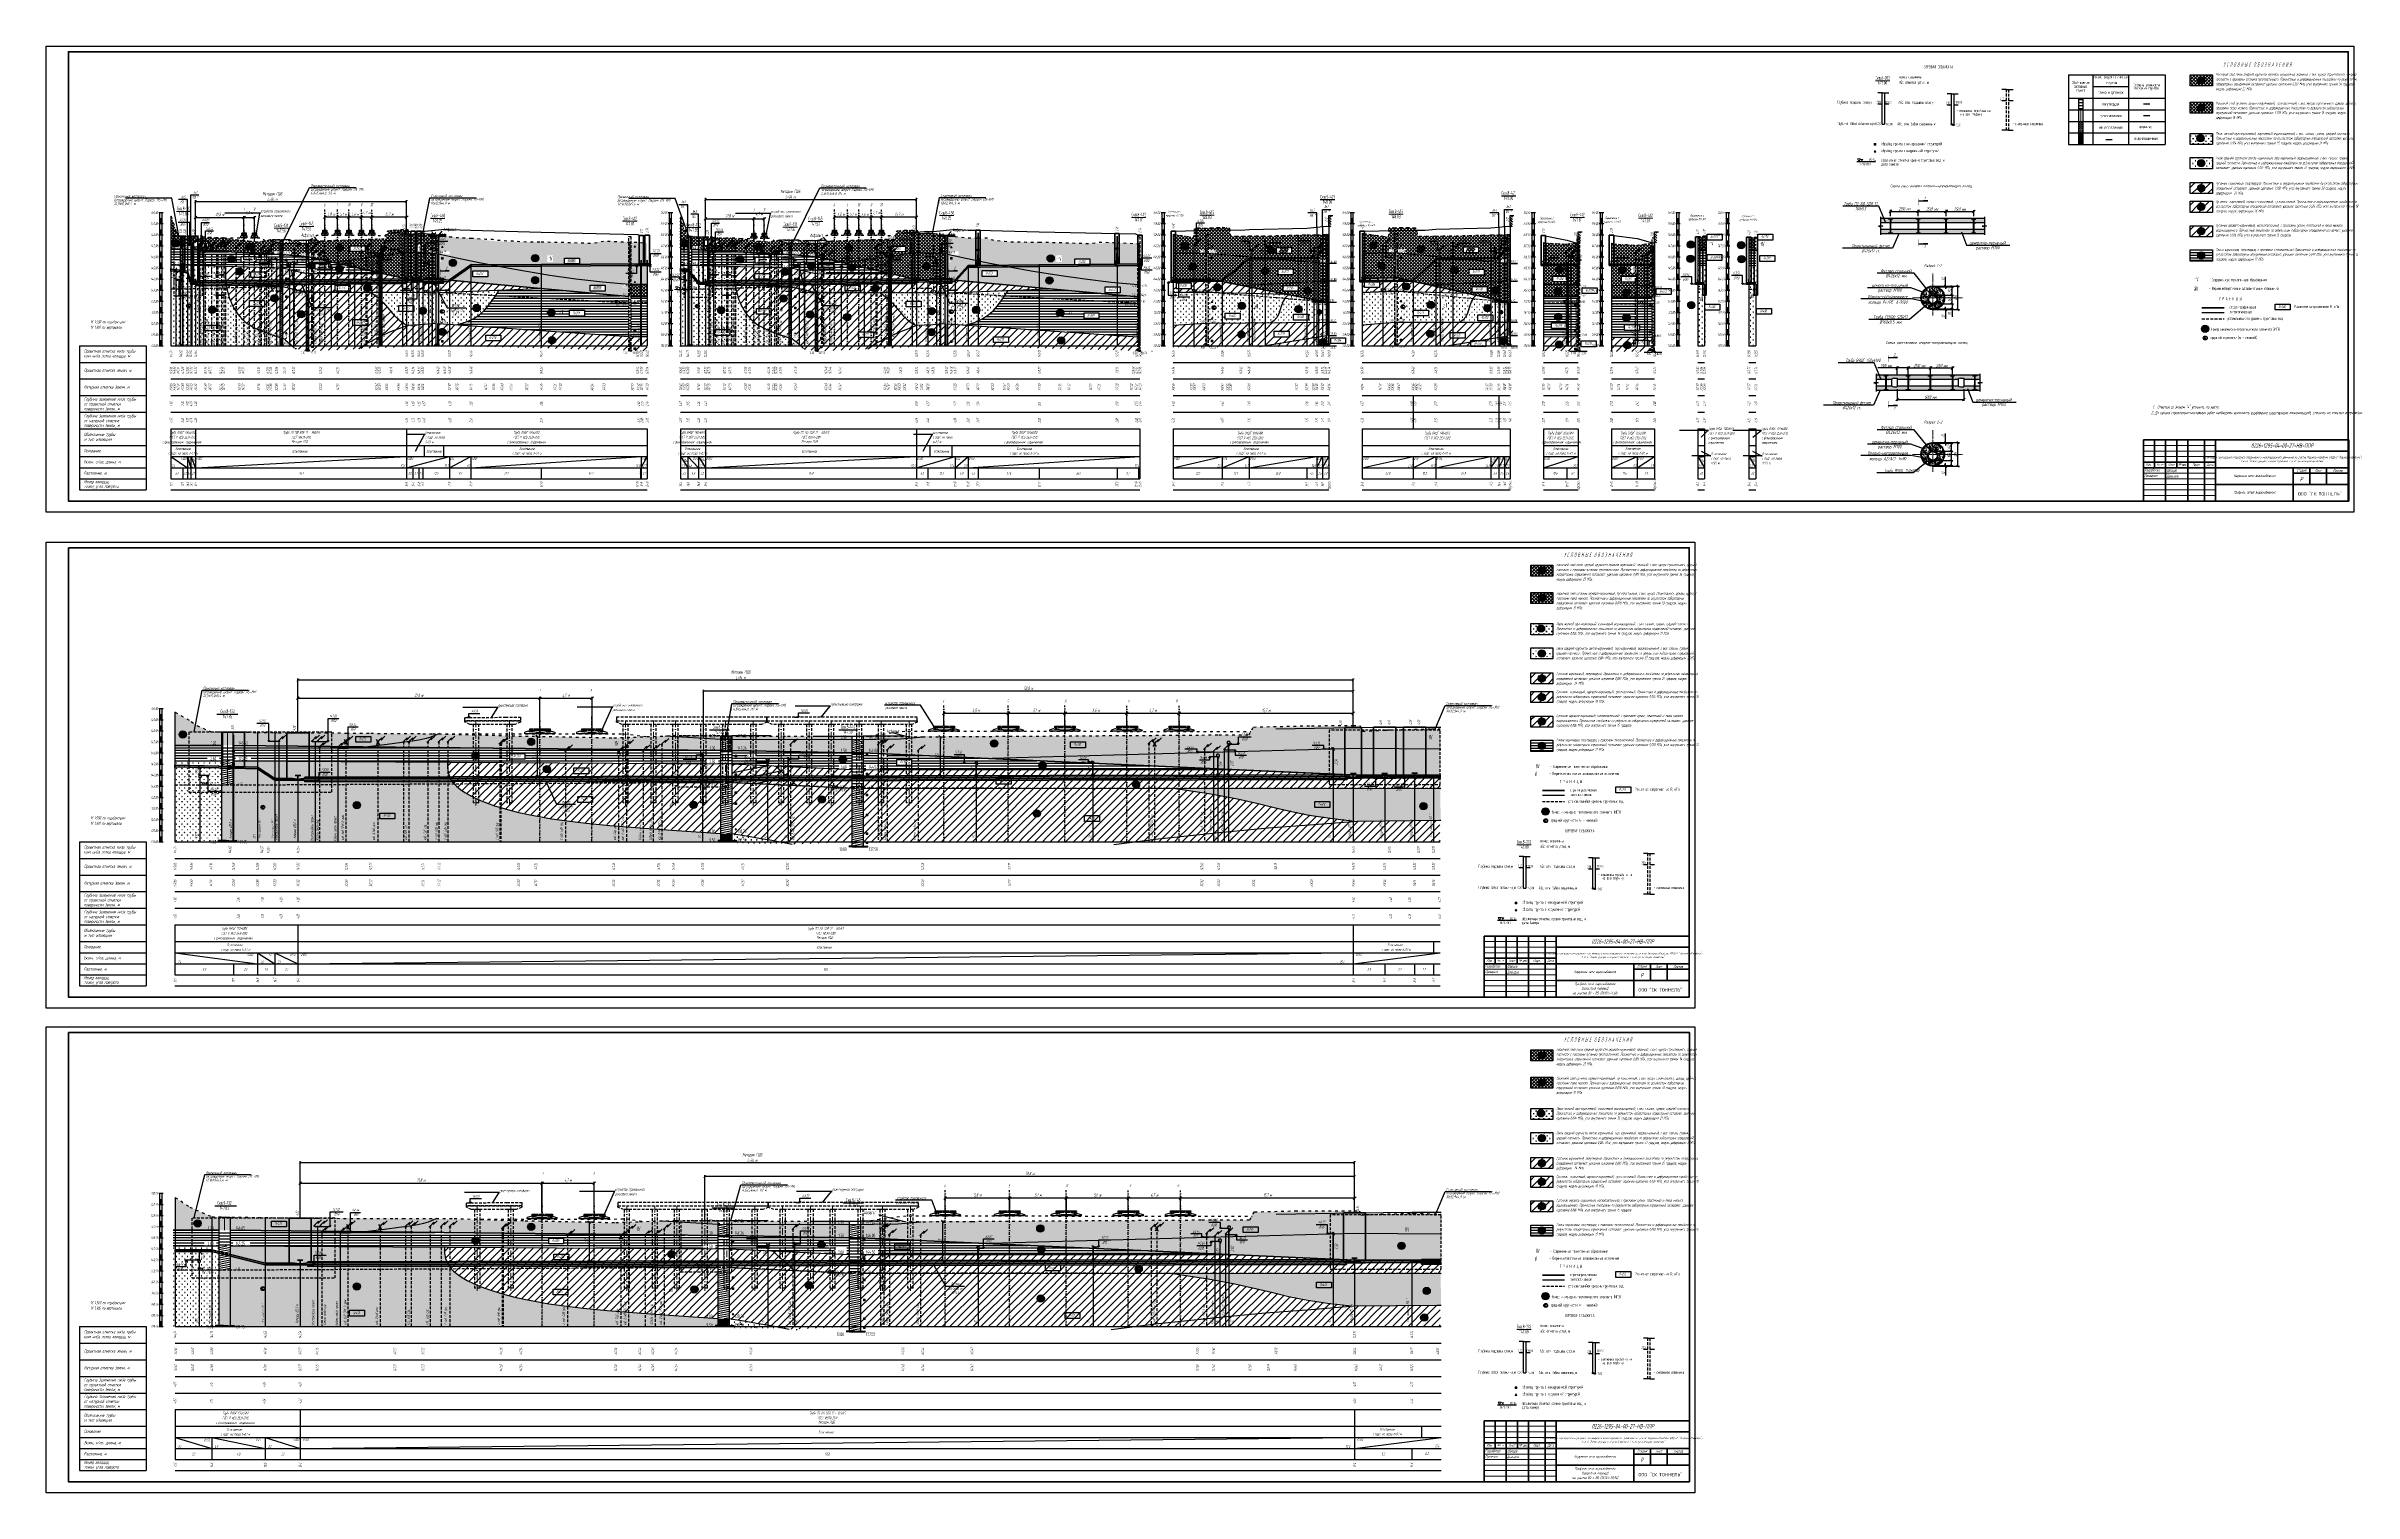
# Model space of a CAD drawing. Header units: metres. Extents: x -30 to 2050, y -904 to 400.
import ezdxf
from ezdxf import colors
from ezdxf.entities.mleader import LeaderData, LeaderLine
from ezdxf.enums import TextEntityAlignment as Align
from ezdxf.math import Vec2, Vec3

# ---------------------------------------------------------------- set-up
doc = ezdxf.new("R2010")
doc.units = ezdxf.units.M
doc.header["$LTSCALE"] = 0.2
for name, pattern in [('482 Границы районов', [5, 3, -1, 0, -1]), ('ACAD_ISO02W100', [15, 12, -3]), ('ACAD_ISO03W100', [30, 12, -18]), ('ACAD_ISO04W100', [30, 24, -3, 0, -3]), ('DASHDOT', [27, 13, -7, 0, -7]), ('DASHED', [7, 5, -2, 0]), ('HIDDEN2', [4.7625, 3.175, -1.5875]), ('штриховая', [19.05, 12.7, -6.35])]:
    doc.linetypes.add(name, pattern=pattern)
for name, color, linetype, lineweight in [('1-ПС-НВК-Деталировка', 7, 'Continuous', 30), ('В1П_Проек.водопровод_текст', 7, 'Continuous', 15), ('МГТ-НВК_Деталировка', 7, 'Continuous', 30), ('МГТ_НВК_В1_выноски', 7, 'Continuous', 30), ('МГТ_НВК_Земля сущ.', 7, 'ACAD_ISO02W100', 25), ('МГТ_НВК_котлованы', 7, 'Continuous', 30), ('МГТ_НВК_Линии построения профиля', 7, 'Continuous', 25), ('МГТ_НВК_переустройство Спецификация', 7, 'Continuous', 18), ('МГТ_НВК_рабочий', 171, 'Continuous', 30), ('МГТ_НВК_страх. пакет', 242, 'Continuous', 30), ('МГТ_НВК_Текст', 7, 'Continuous', 25), ('ПС-НВК-Деталировка', 7, 'Continuous', 25)]:
    doc.layers.add(name, color=color, linetype=linetype, lineweight=lineweight)
for name, color, linetype in [('Level 1', 7, 'Continuous'), ('PR_RD', 7, 'Continuous'), ('ВЫНОСКИ', 7, 'Continuous'), ('Линейка', 7, 'Continuous'), ('МГТ_ИГ_Геология', 252, 'Continuous'), ('Примыкания', 7, 'Continuous'), ('Проектная земля', 7, 'Continuous'), ('Таблица', 7, 'Continuous'), ('Трубы', 7, 'Continuous'), ('Узлы', 7, 'Continuous'), ('Футляры', 7, 'Continuous'), ('Чёрная земля', 7, 'ACAD_ISO03W100')]:
    doc.layers.add(name, color=color, linetype=linetype)
doc.styles.add('GOST-2.304_Type-B', font='GOST_Common.ttf')
doc.styles.add('SPDS', font='SPDS', dxfattribs={"width": 0.7, "oblique": 15, "height": 2.5})
doc.styles.add('SPDS_2.5', font='spds.shx', dxfattribs={"oblique": 15, "height": 2.5})
doc.styles.get("Standard").update_dxf_attribs({"font": 'SPDS.shx', "width": 0.7, "oblique": 15, "height": 3})
doc.styles.add('СПДС_500', font='spds.shx', dxfattribs={"width": 0.9, "oblique": 15, "height": 500})
doc.styles.add('Стиль Simplex', font='simplex.shx')
doc.styles.add('ШТАМП_СПДС', font='spds.shx', dxfattribs={"width": 0.8, "oblique": 15, "height": 2.5})
doc.dimstyles.new('ISO-25', dxfattribs={"dimtxt": 2.5, "dimasz": 2.5, "dimexe": 1.25, "dimexo": 0.625, "dimtad": 1, "dimtxsty": 'Standard', "dimcen": 2.5, "dimadec": 0, "dimazin": 0, "dimtfac": 1, "dimtmove": 0, "dimatfit": 3, "dimfxl": 1, "dimarcsym": 0})
doc.dimstyles.new('Stand 1', dxfattribs={"dimtxt": 1, "dimasz": 0.4, "dimexe": 0.25, "dimexo": 0.1, "dimgap": 0.2, "dimtad": 0, "dimrnd": 0.05, "dimzin": 1, "dimtxsty": 'Standard', "dimblk": 'OBLIQUE', "dimcen": 2.5, "dimadec": 0, "dimazin": 0, "dimtfac": 1, "dimtmove": 0, "dimatfit": 3, "dimfxl": 1, "dimarcsym": 0})
doc.dimstyles.new('Копия ISO-20', dxfattribs={"dimtxt": 3, "dimasz": 2.5, "dimexe": 1.25, "dimexo": 0.625, "dimtad": 1, "dimlfac": 20, "dimdsep": 46, "dimtxsty": 'Standard', "dimblk": 'OBLIQUE', "dimcen": 2.5, "dimadec": 0, "dimazin": 0, "dimtfac": 1, "dimtmove": 0, "dimatfit": 3, "dimldrblk": 'OBLIQUE', "dimfxl": 1, "dimtvp": 1, "dimarcsym": 0})
pattern_1 = [(225, (3, -26.7315), (3e-16, -3), [2.1213, -2.1213407]), (315, (1.5, -25.2315), (3, 0), [2.1213, -2.1213407]), (45, (0, -26.7315), (0, 3), [2.1213, -2.1213407]), (135, (1.5, -28.2315), (-3, 3e-16), [2.1213, -2.1213407])]
pattern_2 = [(45, (544.9262, -1250.5036), (-0.9429269, 0.9429269), [])]
pattern_3 = [(45, (-8.669, 494.728), (0, 21), [9.8995, -19.79898]), (45, (5.331, 480.728), (0, 21), [9.8995, -19.79898]), (45, (-8.669, 480.728), (0, 21), [14.142, -15.55648]), (45, (1.331, 490.728), (0, 21), [15.556, -14.14248]), (45, (-1.669, 480.728), (0, 21), [19.799, -9.89948]), (45, (-8.669, 487.728), (0, 21), [19.799, -9.89948])]
pattern_4 = [(45, (78.632, 440.956), (0, 21), [9.8995, -19.799]), (45, (92.632, 426.956), (0, 21), [9.8995, -19.799]), (45, (78.632, 426.956), (0, 21), [14.142, -15.5565]), (45, (88.632, 436.956), (0, 21), [15.556, -14.1425]), (45, (85.632, 426.956), (0, 21), [19.799, -9.8995]), (45, (78.632, 433.956), (0, 21), [19.799, -9.8995])]
pattern_5 = [(90, (78.6323, 427.0358), (-2.5, 2.5), [0.11, -4.89]), (45, (78.6323, 427.146), (-2.5, 2.5), [0.113137, -3.422397]), (0, (78.7123, 427.2258), (2.5, 2.5), [0.11, -4.89]), (315, (78.8223, 427.226), (2.5, 2.5), [0.113137, -3.422397]), (90, (78.9023, 427.0358), (-2.5, 2.5), [0.11, -4.89]), (45, (78.8223, 426.956), (-2.5, 2.5), [0.113137, -3.422397]), (0, (78.7123, 426.9558), (2.5, 2.5), [0.11, -4.89]), (315, (78.6323, 427.036), (2.5, 2.5), [0.113137, -3.422397])]
pattern_6 = [(45, (544.9262, -1250.0326), (-0.9429269, 0.9429269), [])]
pattern_7 = [(4e-05, (544.9262, -1250.0326), (-2e-06, 2.667), [])]
pattern_8 = [(225, (-5.6692, 480.7283), (3e-16, -3), [2.1213, -2.1213407]), (315, (-7.1692, 482.2283), (3, 0), [2.1213, -2.1213407]), (45, (-8.6692, 480.7283), (0, 3), [2.1213, -2.1213407]), (135, (-7.1692, 479.2283), (-3, 3e-16), [2.1213, -2.1213407])]
pattern_9 = [(0, (-8.759, 480.728), (0, 7), [16.33, 0]), (0, (-8.759, 483.058), (0, 7), [16.33, 0]), (0, (-8.759, 485.398), (0, 7), [16.33, 0])]
pattern_10 = [(90, (-8.6692, 480.8083), (-2.5, 2.5), [0.11, -4.89]), (45, (-8.6692, 480.9183), (-2.5, 2.5), [0.113137, -3.422397]), (0, (-8.5892, 480.9983), (2.5, 2.5), [0.11, -4.89]), (315, (-8.4792, 480.9983), (2.5, 2.5), [0.113137, -3.422397]), (90, (-8.3992, 480.8083), (-2.5, 2.5), [0.11, -4.89]), (45, (-8.4792, 480.7283), (-2.5, 2.5), [0.113137, -3.422397]), (0, (-8.5892, 480.7283), (2.5, 2.5), [0.11, -4.89]), (315, (-8.6692, 480.8083), (2.5, 2.5), [0.113137, -3.422397])]
pattern_11 = [(45, (86.1914, -1250.2727), (-0.9429269, 0.9429269), [])]
pattern_12 = [(45, (-380.103, 441.187), (0, 21), [9.8995, -19.799]), (45, (-366.103, 427.187), (0, 21), [9.8995, -19.799]), (45, (-380.103, 427.187), (0, 21), [14.142, -15.5565]), (45, (-370.103, 437.187), (0, 21), [15.556, -14.1425]), (45, (-373.103, 427.187), (0, 21), [19.799, -9.8995]), (45, (-380.103, 434.187), (0, 21), [19.799, -9.8995])]
pattern_13 = [(90, (-380.1026, 427.2668), (-2.5, 2.5), [0.11, -4.89]), (45, (-380.1026, 427.3768), (-2.5, 2.5), [0.113137, -3.422397]), (0, (-380.0226, 427.4568), (2.5, 2.5), [0.11, -4.89]), (315, (-379.9126, 427.4568), (2.5, 2.5), [0.113137, -3.422397]), (90, (-379.8326, 427.2668), (-2.5, 2.5), [0.11, -4.89]), (45, (-379.9126, 427.1868), (-2.5, 2.5), [0.113137, -3.422397]), (0, (-380.0226, 427.1868), (2.5, 2.5), [0.11, -4.89]), (315, (-380.1026, 427.2668), (2.5, 2.5), [0.113137, -3.422397])]
pattern_14 = [(45, (86.1914, -1249.8017), (-0.9429269, 0.9429269), [])]
pattern_15 = [(4e-05, (86.1914, -1249.8017), (-2e-06, 2.667), [])]
pattern_16 = [(225, (-455.7349, -26.5005), (3e-16, -3), [2.1213, -2.121341]), (315, (-457.2349, -25.0005), (3, 0), [2.1213, -2.121341]), (45, (-458.7349, -26.5005), (0, 3), [2.1213, -2.121341]), (135, (-457.2349, -28.0005), (-3, 3e-16), [2.1213, -2.121341])]
pattern_17 = [(45, (0, -12.731), (0, 21), [9.8995, -19.799]), (45, (14, -26.731), (0, 21), [9.8995, -19.799]), (45, (0, -26.731), (0, 21), [14.142, -15.5565]), (45, (10, -16.731), (0, 21), [15.556, -14.1425]), (45, (7, -26.731), (0, 21), [19.799, -9.8995]), (45, (0, -19.731), (0, 21), [19.799, -9.8995])]
pattern_18 = [(90, (0, -26.6515), (-2.5, 2.5), [0.11, -4.89]), (45, (0, -26.5415), (-2.5, 2.5), [0.113137, -3.422397]), (0, (0.08, -26.4615), (2.5, 2.5), [0.11, -4.89]), (315, (0.19, -26.4615), (2.5, 2.5), [0.113137, -3.422397]), (90, (0.27, -26.6515), (-2.5, 2.5), [0.11, -4.89]), (45, (0.19, -26.7315), (-2.5, 2.5), [0.113137, -3.422397]), (0, (0.08, -26.7315), (2.5, 2.5), [0.11, -4.89]), (315, (0, -26.6515), (2.5, 2.5), [0.113137, -3.422397])]
pattern_19 = [(45, (437.0829, -1249.6781), (-0.9429269, 0.9429269), [])]
pattern_20 = [(197.87055, (-4.05523, 485.37235), (-13.93858614, -4.643934418), [0.05431, -151.279249]), (197.87055, (-6.35523, 483.07235), (-13.93858614, -4.643934418), [0.05431, -151.279249]), (270, (-6.4066, 483.0555), (4.646195, 3e-16), [0.054306, -4.589628]), (270, (-4.1066, 485.3555), (4.646195, 3e-16), [0.054306, -4.589628]), (342.12945, (-4.10623, 485.30135), (130.093470641, -41.795409755), [0.05431, -151.279249]), (342.12945, (-6.40623, 483.00135), (130.093470641, -41.795409755), [0.05431, -151.279249]), (53.95936, (-4.05523, 485.28435), (23.2309769, 32.50754092), [0.05431, -63.120667]), (53.95936, (-6.35523, 482.98435), (23.2309769, 32.50754092), [0.05431, -63.120667]), (126.04064, (-6.32303, 483.02835), (-13.93858614, 18.57573767), [0.054306, -63.120671]), (126.04064, (-4.02303, 485.32835), (-13.93858614, 18.57573767), [0.054306, -63.120671])]
pattern_21 = [(45, (600.3756, -1249.8598), (-0.9429269, 0.9429269), [])]
pattern_22 = [(0, (-0.09, -26.7315), (0, 7), [16.33, 0]), (0, (-0.09, -24.4015), (0, 7), [16.33, 0]), (0, (-0.09, -22.0615), (0, 7), [16.33, 0])]
pattern_23 = [(135, (-10715.0123, 4194.3793), (-0.336759605, -0.336759605), [])]
pattern_24 = [(50, (-54.064, -1.6632), (3.6436934, -0.3187817), [0.381, -4.191]), (355, (-54.064, -1.6632), (-0.7048684, 3.821137), [0.3048, -3.352812]), (100.45144, (-53.7603, -1.6898), (2.938825, 3.502355), [0.3238, -3.561805]), (46.1842, (-54.064, -0.647), (5.421581, -0.840847), [0.5715, -6.2865]), (96.63556, (-53.612, -0.7173), (4.748083, 4.948522), [0.4857, -5.342712]), (351.18415, (-54.064, -0.647), (4.748083, 4.948522), [0.4572, -5.029195]), (21, (-53.556, -0.9012), (3.032288, -2.045304), [0.381, -4.191]), (326, (-53.556, -0.9012), (1.2360406, 3.683759), [0.3048, -3.3528]), (71.45144, (-53.3033, -1.0717), (4.2683284, 1.6384554), [0.3238, -3.561799]), (37.5, (-54.064, -1.6632), (0.0617721, 1.6911008), [0, -3.31216, 0, -3.4036, 0, -3.3655]), (7.5, (-54.064, -1.6632), (1.3363933, 2.0036115), [0, -1.94056, 0, -3.23596, 0, -1.2827]), (327.5, (-55.1968, -1.6632), (2.7118119, -0.1145749), [0, -1.27, 0, -3.9624, 0, -5.2578]), (317.5, (-55.7048, -1.6632), (2.9625836, 0.5085298), [0, -1.651, 0, -2.63144, 0, -3.7338])]
pattern_25 = [(50, (-58.1128, 1.454), (3.6436934, -0.3187817), [0.381, -4.191]), (355, (-58.1128, 1.454), (-0.7048684, 3.821137), [0.3048, -3.352812]), (100.45144, (-57.809, 1.4276), (2.938825, 3.502355), [0.3238, -3.561805]), (46.1842, (-58.113, 2.47), (5.421581, -0.840847), [0.5715, -6.2865]), (96.63556, (-57.661, 2.4), (4.748083, 4.948522), [0.4857, -5.342712]), (351.18415, (-58.113, 2.47), (4.748083, 4.948522), [0.4572, -5.029195]), (21, (-57.6048, 2.216), (3.032288, -2.045304), [0.381, -4.191]), (326, (-57.6048, 2.216), (1.2360406, 3.683759), [0.3048, -3.3528]), (71.45144, (-57.352, 2.0457), (4.2683284, 1.6384554), [0.3238, -3.561799]), (37.5, (-58.1128, 1.4541), (0.0617721, 1.6911008), [0, -3.31216, 0, -3.4036, 0, -3.3655]), (7.5, (-58.1128, 1.4541), (1.3363933, 2.0036115), [0, -1.94056, 0, -3.23596, 0, -1.2827]), (327.5, (-59.2456, 1.4541), (2.7118119, -0.1145749), [0, -1.27, 0, -3.9624, 0, -5.2578]), (317.5, (-59.7536, 1.4541), (2.9625836, 0.5085298), [0, -1.651, 0, -2.63144, 0, -3.7338])]
pattern_26 = [(135, (-10714.98596, 4335.45933), (-0.336759605, -0.336759605), [])]
pattern_27 = [(11.30993, (104.5511, -1697.3855), (-4.7146345, 0.942927), [])]
pattern_28 = [(11.30993, (104.5511, -1696.9145), (-4.7146345, 0.942927), [])]
pattern_29 = [(8e-06, (104.5511, -1696.9145), (-9e-06, 2.667), [])]
pattern_30 = [(225, (-1230.1972, -412.5592), (3e-16, -3), [2.1213, -2.1213407]), (315, (-1231.6972, -411.0592), (3, 0), [2.1213, -2.1213407]), (45, (-1233.1972, -412.5592), (0, 3), [2.1213, -2.1213407]), (135, (-1231.6972, -414.0592), (-3, 3e-16), [2.1213, -2.1213407])]
pattern_31 = [(11.30993, (102.103, -2134.5133), (-4.7146345, 0.942927), [])]
pattern_32 = [(11.30993, (102.103, -2134.0423), (-4.7146345, 0.942927), [])]
pattern_33 = [(8e-06, (102.103, -2134.0423), (-9e-06, 2.667), [])]
pattern_34 = [(8.72485, (-83.1517, -585.7115), (-0.2400047, 1.4682397), [0, -4.6482566, 0, -5.198708, 0, -4.9693533]), (1.50828, (-83.1517, -585.7115), (6.7428492, 2.1504753), [0, -3.0985456, 0, -5.1768383, 0, -1.983825]), (352.73884, (-87.838, -585.7115), (11.8648856, 0.0043116), [0, -1.61965, 0, -5.830739, 0, -7.612354]), (349.61486, (-87.838, -585.7115), (11.453347, 0.668788), [0, -0.7139524, 0, -3.3698555, 0, -3.855343])]

# ---------------------------------------------------------------- blocks, each defined once
blk = doc.blocks.new('_OBLIQUE')
at = {"color": 0, "linetype": 'ByBlock', "lineweight": -2}
blk.add_line((0.5, 0.5), (-0.5, -0.5), dxfattribs=at)
blk = doc.blocks.new('*D1')
at = {"layer": 'Defpoints', "color": 0, "transparency": 16777216}
for p in [(318, 216.1), (318, 216.1), (318, 190.6)]:
    blk.add_point(p, dxfattribs=at)
at = {"layer": 'Примыкания', "color": 0, "lineweight": -2, "transparency": 16777216}
for p, q in [((318, 190.6), (318, 216.1)), ((318.7, 216.1), (319.3, 216.1)), ((318.7, 190.6), (319.3, 190.6))]:
    blk.add_line(p, q, dxfattribs=at)
at = {"layer": 'Примыкания', "color": 0, "lineweight": -2, "transparency": 16777216, "xscale": 2.5, "yscale": 2.5, "zscale": 2.5}
for p, rotation in [((318, 216.1), 90), ((318, 190.6), 270)]:
    blk.add_blockref('_OBLIQUE', p, dxfattribs=dict(at, rotation=rotation))
at = {"layer": 'Примыкания', "color": 0, "transparency": 16777216, "insert": (320.6, 203.6), "char_height": 3, "width": 5.887, "attachment_point": 5, "rotation": 90}
blk.add_mtext('2,55', dxfattribs=at)
blk = doc.blocks.new('*D2')
at = {"layer": 'Defpoints', "color": 0, "transparency": 16777216}
for p in [(87, 196.9), (87, 190), (87, 190)]:
    blk.add_point(p, dxfattribs=at)
at = {"layer": 'Примыкания', "color": 0, "lineweight": -2, "transparency": 16777216}
for p, q in [((87, 196.9), (87, 199.4)), ((87, 196.9), (87, 190)), ((87, 190), (87, 187.5)), ((87.6, 196.9), (88.3, 196.9)), ((87.6, 190), (88.3, 190))]:
    blk.add_line(p, q, dxfattribs=at)
at = {"layer": 'Примыкания', "color": 0, "lineweight": -2, "transparency": 16777216, "xscale": 2.5, "yscale": 2.5, "zscale": 2.5}
for p, rotation in [((87, 196.9), 270), ((87, 190), 90)]:
    blk.add_blockref('_OBLIQUE', p, dxfattribs=dict(at, rotation=rotation))
at = {"layer": 'Примыкания', "color": 0, "transparency": 16777216, "insert": (85, 192.7), "char_height": 3, "width": 5.887, "attachment_point": 5, "rotation": 90}
blk.add_mtext('0,69', dxfattribs=at)
blk = doc.blocks.new('*D3')
at = {"layer": 'Defpoints', "color": 0, "transparency": 16777216}
for p in [(314.6, 203.6), (314.6, 203.6), (314.6, 190.6)]:
    blk.add_point(p, dxfattribs=at)
at = {"layer": 'Примыкания', "color": 0, "lineweight": -2, "transparency": 16777216}
for p, q in [((314.6, 203.6), (314.6, 200.6)), ((314.6, 190.6), (314.6, 194)), ((315.2, 203.6), (315.8, 203.6)), ((315.2, 190.6), (315.8, 190.6))]:
    blk.add_line(p, q, dxfattribs=at)
at = {"layer": 'Примыкания', "color": 0, "lineweight": -2, "transparency": 16777216, "xscale": 2.5, "yscale": 2.5, "zscale": 2.5}
for p, rotation in [((314.6, 203.6), 90), ((314.6, 190.6), 270)]:
    blk.add_blockref('_OBLIQUE', p, dxfattribs=dict(at, rotation=rotation))
at = {"layer": 'Примыкания', "color": 0, "transparency": 16777216, "insert": (312.5, 197.3), "char_height": 3, "width": 5.1, "attachment_point": 5, "rotation": 90}
blk.add_mtext('1,31', dxfattribs=at)
blk = doc.blocks.new('*D4')
at = {"layer": 'Defpoints', "color": 0, "transparency": 16777216}
for p in [(177.6, 207.9), (177.6, 207.9), (177.6, 189.1)]:
    blk.add_point(p, dxfattribs=at)
at = {"layer": 'Примыкания', "color": 0, "lineweight": -2, "transparency": 16777216}
for p, q in [((177.6, 207.9), (177.6, 202.1)), ((177.6, 189.1), (177.6, 194.9)), ((178.2, 207.9), (178.8, 207.9)), ((178.2, 189.1), (178.8, 189.1))]:
    blk.add_line(p, q, dxfattribs=at)
at = {"layer": 'Примыкания', "color": 0, "lineweight": -2, "transparency": 16777216, "xscale": 2.5, "yscale": 2.5, "zscale": 2.5}
for p, rotation in [((177.6, 207.9), 90), ((177.6, 189.1), 270)]:
    blk.add_blockref('_OBLIQUE', p, dxfattribs=dict(at, rotation=rotation))
at = {"layer": 'Примыкания', "color": 0, "transparency": 16777216, "insert": (175.6, 198.5), "char_height": 3, "width": 5.494, "attachment_point": 5, "rotation": 90}
blk.add_mtext('1,89', dxfattribs=at)
blk = doc.blocks.new('*D5')
at = {"layer": 'Defpoints', "color": 0, "transparency": 16777216}
for p in [(193.1, 204.7), (193.1, 204.7), (193.1, 189.2)]:
    blk.add_point(p, dxfattribs=at)
at = {"layer": 'Примыкания', "color": 0, "lineweight": -2, "transparency": 16777216}
for p, q in [((193.1, 204.7), (193.1, 200.5)), ((193.1, 189.2), (193.1, 193.4)), ((193.7, 204.7), (194.3, 204.7)), ((193.7, 189.2), (194.3, 189.2))]:
    blk.add_line(p, q, dxfattribs=at)
at = {"layer": 'Примыкания', "color": 0, "lineweight": -2, "transparency": 16777216, "xscale": 2.5, "yscale": 2.5, "zscale": 2.5}
for p, rotation in [((193.1, 204.7), 90), ((193.1, 189.2), 270)]:
    blk.add_blockref('_OBLIQUE', p, dxfattribs=dict(at, rotation=rotation))
at = {"layer": 'Примыкания', "color": 0, "transparency": 16777216, "insert": (195.4, 196.9), "char_height": 3, "width": 5.669, "attachment_point": 5, "rotation": 90}
blk.add_mtext('1,54', dxfattribs=at)
blk = doc.blocks.new('*D6')
at = {"layer": 'Defpoints', "color": 0, "transparency": 16777216}
for p in [(248, 201.8), (248, 201.8), (248, 189.8)]:
    blk.add_point(p, dxfattribs=at)
at = {"layer": 'Примыкания', "color": 0, "lineweight": -2, "transparency": 16777216}
for p, q in [((248, 189.8), (248, 201.8)), ((248.6, 201.8), (249.2, 201.8)), ((248.6, 189.8), (249.2, 189.8))]:
    blk.add_line(p, q, dxfattribs=at)
at = {"layer": 'Примыкания', "color": 0, "lineweight": -2, "transparency": 16777216, "xscale": 2.5, "yscale": 2.5, "zscale": 2.5}
for p, rotation in [((248, 201.8), 90), ((248, 189.8), 270)]:
    blk.add_blockref('_OBLIQUE', p, dxfattribs=dict(at, rotation=rotation))
at = {"layer": 'Примыкания', "color": 0, "transparency": 16777216, "insert": (245.5, 195.8), "char_height": 3, "width": 5.1, "attachment_point": 5, "rotation": 90}
blk.add_mtext('1,21', dxfattribs=at)
blk = doc.blocks.new('*D7')
at = {"layer": 'Defpoints', "color": 0, "transparency": 16777216}
for p in [(291.3, 213.6), (291.3, 213.6), (291.3, 190.2)]:
    blk.add_point(p, dxfattribs=at)
at = {"layer": 'Примыкания', "color": 0, "lineweight": -2, "transparency": 16777216}
for p, q in [((291.3, 213.6), (291.3, 205.9)), ((291.9, 213.6), (292.5, 213.6)), ((291.3, 190.2), (291.3, 197.9)), ((291.9, 190.2), (292.5, 190.2))]:
    blk.add_line(p, q, dxfattribs=at)
at = {"layer": 'Примыкания', "color": 0, "lineweight": -2, "transparency": 16777216, "xscale": 2.5, "yscale": 2.5, "zscale": 2.5}
for p, rotation in [((291.3, 213.6), 90), ((291.3, 190.2), 270)]:
    blk.add_blockref('_OBLIQUE', p, dxfattribs=dict(at, rotation=rotation))
at = {"layer": 'Примыкания', "color": 0, "transparency": 16777216, "insert": (289, 201.9), "char_height": 3, "width": 6.062, "attachment_point": 5, "rotation": 90}
blk.add_mtext('2,34', dxfattribs=at)
blk = doc.blocks.new('*D8')
at = {"layer": 'Defpoints', "color": 0, "transparency": 16777216}
for p in [(227, 200.6), (227, 200.6), (227, 189.6)]:
    blk.add_point(p, dxfattribs=at)
at = {"layer": 'Примыкания', "color": 0, "lineweight": -2, "transparency": 16777216}
for p, q in [((227, 200.6), (227, 197.4)), ((227, 189.6), (227, 192.7)), ((227.6, 200.6), (228.2, 200.6)), ((227.6, 189.6), (228.2, 189.6))]:
    blk.add_line(p, q, dxfattribs=at)
at = {"layer": 'Примыкания', "color": 0, "lineweight": -2, "transparency": 16777216, "xscale": 2.5, "yscale": 2.5, "zscale": 2.5}
for p, rotation in [((227, 200.6), 90), ((227, 189.6), 270)]:
    blk.add_blockref('_OBLIQUE', p, dxfattribs=dict(at, rotation=rotation))
at = {"layer": 'Примыкания', "color": 0, "transparency": 16777216, "insert": (224.9, 195.1), "char_height": 3, "width": 3.787, "attachment_point": 5, "rotation": 90}
blk.add_mtext('1,1', dxfattribs=at)
blk = doc.blocks.new('*D9')
at = {"layer": 'Defpoints', "color": 0, "transparency": 16777216}
for p in [(270.5, 206.6), (270.5, 206.6), (270.5, 190)]:
    blk.add_point(p, dxfattribs=at)
at = {"layer": 'Примыкания', "color": 0, "lineweight": -2, "transparency": 16777216}
for p, q in [((270.5, 206.6), (270.5, 201.9)), ((270.5, 190), (270.5, 194.7)), ((271.1, 206.6), (271.8, 206.6)), ((271.1, 190), (271.8, 190))]:
    blk.add_line(p, q, dxfattribs=at)
at = {"layer": 'Примыкания', "color": 0, "lineweight": -2, "transparency": 16777216, "xscale": 2.5, "yscale": 2.5, "zscale": 2.5}
for p, rotation in [((270.5, 206.6), 90), ((270.5, 190), 270)]:
    blk.add_blockref('_OBLIQUE', p, dxfattribs=dict(at, rotation=rotation))
at = {"layer": 'Примыкания', "color": 0, "transparency": 16777216, "insert": (268.6, 198.3), "char_height": 3, "width": 5.494, "attachment_point": 5, "rotation": 90}
blk.add_mtext('1,66', dxfattribs=at)
blk = doc.blocks.new('*D10')
at = {"layer": 'Defpoints', "color": 0, "transparency": 16777216}
for p in [(189.3, 201.7), (189.3, 201.7), (189.3, 189.2)]:
    blk.add_point(p, dxfattribs=at)
at = {"layer": 'Примыкания', "color": 0, "lineweight": -2, "transparency": 16777216}
for p, q in [((189.3, 201.7), (189.3, 199.1)), ((189.3, 189.2), (189.3, 191.8)), ((189.9, 201.7), (190.6, 201.7)), ((189.9, 189.2), (190.6, 189.2))]:
    blk.add_line(p, q, dxfattribs=at)
at = {"layer": 'Примыкания', "color": 0, "lineweight": -2, "transparency": 16777216, "xscale": 2.5, "yscale": 2.5, "zscale": 2.5}
for p, rotation in [((189.3, 201.7), 90), ((189.3, 189.2), 270)]:
    blk.add_blockref('_OBLIQUE', p, dxfattribs=dict(at, rotation=rotation))
at = {"layer": 'Примыкания', "color": 0, "transparency": 16777216, "insert": (187.1, 195.4), "char_height": 3, "width": 5.494, "attachment_point": 5, "rotation": 90}
blk.add_mtext('1,25', dxfattribs=at)
blk = doc.blocks.new('*D11')
at = {"layer": 'Defpoints', "color": 0, "transparency": 16777216}
for p in [(272.4, 218.1), (272.4, 218.1), (272.4, 190)]:
    blk.add_point(p, dxfattribs=at)
at = {"layer": 'Примыкания', "color": 0, "lineweight": -2, "transparency": 16777216}
for p, q in [((272.4, 218.1), (272.4, 200.9)), ((273.1, 218.1), (273.7, 218.1)), ((272.4, 190), (272.4, 193.3)), ((273.1, 190), (273.7, 190))]:
    blk.add_line(p, q, dxfattribs=at)
at = {"layer": 'Примыкания', "color": 0, "lineweight": -2, "transparency": 16777216, "xscale": 2.5, "yscale": 2.5, "zscale": 2.5}
for p, rotation in [((272.4, 218.1), 90), ((272.4, 190), 270)]:
    blk.add_blockref('_OBLIQUE', p, dxfattribs=dict(at, rotation=rotation))
at = {"layer": 'Примыкания', "color": 0, "transparency": 16777216, "insert": (274.8, 197.1), "char_height": 3, "width": 5.494, "attachment_point": 5, "rotation": 90}
blk.add_mtext('2,81', dxfattribs=at)
blk = doc.blocks.new('*D12')
at = {"layer": 'Defpoints', "color": 0, "transparency": 16777216}
for p in [(776.2, 215.9), (776.2, 215.9), (776.2, 190.5)]:
    blk.add_point(p, dxfattribs=at)
at = {"layer": 'Примыкания', "color": 0, "lineweight": -2, "transparency": 16777216}
for p, q in [((776.2, 215.9), (776.2, 207.2)), ((776.8, 215.9), (777.4, 215.9)), ((776.2, 190.5), (776.2, 199.2)), ((776.8, 190.5), (777.4, 190.5))]:
    blk.add_line(p, q, dxfattribs=at)
at = {"layer": 'Примыкания', "color": 0, "lineweight": -2, "transparency": 16777216, "xscale": 2.5, "yscale": 2.5, "zscale": 2.5}
for p, rotation in [((776.2, 215.9), 90), ((776.2, 190.5), 270)]:
    blk.add_blockref('_OBLIQUE', p, dxfattribs=dict(at, rotation=rotation))
at = {"layer": 'Примыкания', "color": 0, "transparency": 16777216, "insert": (778.5, 203.2), "char_height": 3, "width": 6.062, "attachment_point": 5, "rotation": 90}
blk.add_mtext('2,54', dxfattribs=at)
blk = doc.blocks.new('*D13')
at = {"layer": 'Defpoints', "color": 0, "transparency": 16777216}
for p in [(546.1, 197.4), (546.1, 189.8), (546.1, 189.8)]:
    blk.add_point(p, dxfattribs=at)
at = {"layer": 'Примыкания', "color": 0, "lineweight": -2, "transparency": 16777216}
for p, q in [((546.1, 197.4), (546.1, 189.8)), ((546.7, 197.4), (547.3, 197.4)), ((546.7, 189.8), (547.3, 189.8))]:
    blk.add_line(p, q, dxfattribs=at)
at = {"layer": 'Примыкания', "color": 0, "lineweight": -2, "transparency": 16777216, "xscale": 2.5, "yscale": 2.5, "zscale": 2.5}
for p, rotation in [((546.1, 197.4), 90), ((546.1, 189.8), 270)]:
    blk.add_blockref('_OBLIQUE', p, dxfattribs=dict(at, rotation=rotation))
at = {"layer": 'Примыкания', "color": 0, "transparency": 16777216, "insert": (543.6, 193.5), "char_height": 3, "width": 5.931, "attachment_point": 5, "rotation": 90}
blk.add_mtext('0,76', dxfattribs=at)
blk = doc.blocks.new('*D14')
at = {"layer": 'Defpoints', "color": 0, "transparency": 16777216}
for p in [(772.6, 203.4), (772.6, 203.4), (772.6, 190.5)]:
    blk.add_point(p, dxfattribs=at)
at = {"layer": 'Примыкания', "color": 0, "lineweight": -2, "transparency": 16777216}
for p, q in [((772.6, 203.4), (772.6, 199.7)), ((772.6, 190.5), (772.6, 194.2)), ((773.3, 203.4), (773.9, 203.4)), ((773.3, 190.5), (773.9, 190.5))]:
    blk.add_line(p, q, dxfattribs=at)
at = {"layer": 'Примыкания', "color": 0, "lineweight": -2, "transparency": 16777216, "xscale": 2.5, "yscale": 2.5, "zscale": 2.5}
for p, rotation in [((772.6, 203.4), 90), ((772.6, 190.5), 270)]:
    blk.add_blockref('_OBLIQUE', p, dxfattribs=dict(at, rotation=rotation))
at = {"layer": 'Примыкания', "color": 0, "transparency": 16777216, "insert": (770.4, 197), "char_height": 3, "width": 4.181, "attachment_point": 5, "rotation": 90}
blk.add_mtext('1,3', dxfattribs=at)
blk = doc.blocks.new('*D15')
at = {"layer": 'Defpoints', "color": 0, "transparency": 16777216}
for p in [(653.4, 204.5), (653.4, 204.5), (653.4, 189.2)]:
    blk.add_point(p, dxfattribs=at)
at = {"layer": 'Примыкания', "color": 0, "lineweight": -2, "transparency": 16777216}
for p, q in [((653.4, 189.2), (653.4, 204.5)), ((654, 204.5), (654.6, 204.5)), ((654, 189.2), (654.6, 189.2))]:
    blk.add_line(p, q, dxfattribs=at)
at = {"layer": 'Примыкания', "color": 0, "lineweight": -2, "transparency": 16777216, "xscale": 2.5, "yscale": 2.5, "zscale": 2.5}
for p, rotation in [((653.4, 204.5), 90), ((653.4, 189.2), 270)]:
    blk.add_blockref('_OBLIQUE', p, dxfattribs=dict(at, rotation=rotation))
at = {"layer": 'Примыкания', "color": 0, "transparency": 16777216, "insert": (655.9, 196.5), "char_height": 3, "width": 5.494, "attachment_point": 5, "rotation": 90}
blk.add_mtext('1,53', dxfattribs=at)
blk = doc.blocks.new('*D16')
at = {"layer": 'Defpoints', "color": 0, "transparency": 16777216}
for p in [(707.3, 201.7), (707.3, 201.7), (707.3, 189.8)]:
    blk.add_point(p, dxfattribs=at)
at = {"layer": 'Примыкания', "color": 0, "lineweight": -2, "transparency": 16777216}
for p, q in [((707.3, 201.7), (707.3, 198.3)), ((707.3, 189.8), (707.3, 193)), ((707.9, 201.7), (708.5, 201.7)), ((707.9, 189.8), (708.5, 189.8))]:
    blk.add_line(p, q, dxfattribs=at)
at = {"layer": 'Примыкания', "color": 0, "lineweight": -2, "transparency": 16777216, "xscale": 2.5, "yscale": 2.5, "zscale": 2.5}
for p, rotation in [((707.3, 201.7), 90), ((707.3, 189.8), 270)]:
    blk.add_blockref('_OBLIQUE', p, dxfattribs=dict(at, rotation=rotation))
at = {"layer": 'Примыкания', "color": 0, "transparency": 16777216, "insert": (704.9, 195.7), "char_height": 3, "width": 4.181, "attachment_point": 5, "rotation": 90}
blk.add_mtext('1,2', dxfattribs=at)
blk = doc.blocks.new('*D17')
at = {"layer": 'Defpoints', "color": 0, "transparency": 16777216}
for p in [(750.5, 213.5), (750.5, 213.5), (750.5, 190.2)]:
    blk.add_point(p, dxfattribs=at)
at = {"layer": 'Примыкания', "color": 0, "lineweight": -2, "transparency": 16777216}
for p, q in [((750.5, 213.5), (750.5, 205.9)), ((751.1, 213.5), (751.8, 213.5)), ((750.5, 190.2), (750.5, 197.6)), ((751.1, 190.2), (751.8, 190.2))]:
    blk.add_line(p, q, dxfattribs=at)
at = {"layer": 'Примыкания', "color": 0, "lineweight": -2, "transparency": 16777216, "xscale": 2.5, "yscale": 2.5, "zscale": 2.5}
for p, rotation in [((750.5, 213.5), 90), ((750.5, 190.2), 270)]:
    blk.add_blockref('_OBLIQUE', p, dxfattribs=dict(at, rotation=rotation))
at = {"layer": 'Примыкания', "color": 0, "transparency": 16777216, "insert": (748.6, 201.8), "char_height": 3, "width": 5.887, "attachment_point": 5, "rotation": 90}
blk.add_mtext('2,33', dxfattribs=at)
blk = doc.blocks.new('*D18')
at = {"layer": 'Defpoints', "color": 0, "transparency": 16777216}
for p in [(686.5, 200.5), (686.5, 200.5), (686.5, 189.6)]:
    blk.add_point(p, dxfattribs=at)
at = {"layer": 'Примыкания', "color": 0, "lineweight": -2, "transparency": 16777216}
for p, q in [((686.5, 200.5), (686.5, 197.6)), ((686.5, 189.6), (686.5, 192.9)), ((687.1, 200.5), (687.7, 200.5)), ((687.1, 189.6), (687.7, 189.6))]:
    blk.add_line(p, q, dxfattribs=at)
at = {"layer": 'Примыкания', "color": 0, "lineweight": -2, "transparency": 16777216, "xscale": 2.5, "yscale": 2.5, "zscale": 2.5}
for p, rotation in [((686.5, 200.5), 90), ((686.5, 189.6), 270)]:
    blk.add_blockref('_OBLIQUE', p, dxfattribs=dict(at, rotation=rotation))
at = {"layer": 'Примыкания', "color": 0, "transparency": 16777216, "insert": (684.8, 195.3), "char_height": 3, "width": 3.787, "attachment_point": 5, "rotation": 90}
blk.add_mtext('1,1', dxfattribs=at)
blk = doc.blocks.new('*D19')
at = {"layer": 'Defpoints', "color": 0, "transparency": 16777216}
for p in [(730.1, 206.4), (730.1, 206.4), (730.1, 190)]:
    blk.add_point(p, dxfattribs=at)
at = {"layer": 'Примыкания', "color": 0, "lineweight": -2, "transparency": 16777216}
for p, q in [((730.1, 190), (730.1, 206.4)), ((730.7, 206.4), (731.3, 206.4)), ((730.7, 190), (731.3, 190))]:
    blk.add_line(p, q, dxfattribs=at)
at = {"layer": 'Примыкания', "color": 0, "lineweight": -2, "transparency": 16777216, "xscale": 2.5, "yscale": 2.5, "zscale": 2.5}
for p, rotation in [((730.1, 206.4), 90), ((730.1, 190), 270)]:
    blk.add_blockref('_OBLIQUE', p, dxfattribs=dict(at, rotation=rotation))
at = {"layer": 'Примыкания', "color": 0, "transparency": 16777216, "insert": (727.4, 195.7), "char_height": 3, "width": 5.494, "attachment_point": 5, "rotation": 90}
blk.add_mtext('1,65', dxfattribs=at)
blk = doc.blocks.new('*D20')
at = {"layer": 'Defpoints', "color": 0, "transparency": 16777216}
for p in [(648.6, 201.6), (648.6, 201.6), (648.6, 189.2)]:
    blk.add_point(p, dxfattribs=at)
at = {"layer": 'Примыкания', "color": 0, "lineweight": -2, "transparency": 16777216}
for p, q in [((648.6, 201.6), (648.6, 198.8)), ((648.6, 189.2), (648.6, 191.6)), ((649.2, 201.6), (649.8, 201.6)), ((649.2, 189.2), (649.8, 189.2))]:
    blk.add_line(p, q, dxfattribs=at)
at = {"layer": 'Примыкания', "color": 0, "lineweight": -2, "transparency": 16777216, "xscale": 2.5, "yscale": 2.5, "zscale": 2.5}
for p, rotation in [((648.6, 201.6), 90), ((648.6, 189.2), 270)]:
    blk.add_blockref('_OBLIQUE', p, dxfattribs=dict(at, rotation=rotation))
at = {"layer": 'Примыкания', "color": 0, "transparency": 16777216, "insert": (646.5, 195.2), "char_height": 3, "width": 5.669, "attachment_point": 5, "rotation": 90}
blk.add_mtext('1,24', dxfattribs=at)
blk = doc.blocks.new('*D21')
at = {"layer": 'Defpoints', "color": 0, "transparency": 16777216}
for p in [(731.7, 218.2), (731.7, 218.2), (731.7, 190)]:
    blk.add_point(p, dxfattribs=at)
at = {"layer": 'Примыкания', "color": 0, "lineweight": -2, "transparency": 16777216}
for p, q in [((731.7, 190), (731.7, 218.2)), ((732.3, 218.2), (733, 218.2)), ((732.3, 190), (733, 190))]:
    blk.add_line(p, q, dxfattribs=at)
at = {"layer": 'Примыкания', "color": 0, "lineweight": -2, "transparency": 16777216, "xscale": 2.5, "yscale": 2.5, "zscale": 2.5}
for p, rotation in [((731.7, 218.2), 90), ((731.7, 190), 270)]:
    blk.add_blockref('_OBLIQUE', p, dxfattribs=dict(at, rotation=rotation))
at = {"layer": 'Примыкания', "color": 0, "transparency": 16777216, "insert": (734.3, 196.1), "char_height": 3, "width": 5.887, "attachment_point": 5, "rotation": 90}
blk.add_mtext('2,82', dxfattribs=at)
blk = doc.blocks.new('*D22')
at = {"layer": 'Defpoints', "color": 0, "transparency": 16777216}
for p in [(1068.7, 219.8), (1068.7, 219.8), (1068.7, 209.2)]:
    blk.add_point(p, dxfattribs=at)
at = {"layer": 'Примыкания', "color": 0, "lineweight": -2, "transparency": 16777216}
for p, q in [((1068.7, 219.8), (1068.7, 218.1)), ((1068.7, 209.2), (1068.7, 210.8)), ((1069.3, 219.8), (1069.9, 219.8)), ((1069.3, 209.2), (1069.9, 209.2))]:
    blk.add_line(p, q, dxfattribs=at)
at = {"layer": 'Примыкания', "color": 0, "lineweight": -2, "transparency": 16777216, "xscale": 2.5, "yscale": 2.5, "zscale": 2.5}
for p, rotation in [((1068.7, 219.8), 90), ((1068.7, 209.2), 270)]:
    blk.add_blockref('_OBLIQUE', p, dxfattribs=dict(at, rotation=rotation))
at = {"layer": 'Примыкания', "color": 0, "transparency": 16777216, "insert": (1066.5, 214.4), "char_height": 3, "width": 5.494, "attachment_point": 5, "rotation": 90}
blk.add_mtext('1,06', dxfattribs=at)
blk = doc.blocks.new('*D23')
at = {"layer": 'Defpoints', "color": 0, "transparency": 16777216}
for p in [(1112.7, 214.9), (1112.7, 214.9), (1112.7, 209.7)]:
    blk.add_point(p, dxfattribs=at)
at = {"layer": 'Примыкания', "color": 0, "lineweight": -2, "transparency": 16777216}
for p, q in [((1112.7, 209.7), (1112.7, 214.9)), ((1113.3, 214.9), (1113.9, 214.9)), ((1113.3, 209.7), (1113.9, 209.7))]:
    blk.add_line(p, q, dxfattribs=at)
at = {"layer": 'Примыкания', "color": 0, "lineweight": -2, "transparency": 16777216, "xscale": 2.5, "yscale": 2.5, "zscale": 2.5}
for p, rotation in [((1112.7, 214.9), 90), ((1112.7, 209.7), 270)]:
    blk.add_blockref('_OBLIQUE', p, dxfattribs=dict(at, rotation=rotation))
at = {"layer": 'Примыкания', "color": 0, "transparency": 16777216, "insert": (1109.6, 212.8), "char_height": 3, "width": 5.887, "attachment_point": 5, "rotation": 90}
blk.add_mtext('0,52', dxfattribs=at)
blk = doc.blocks.new('*D24')
at = {"layer": 'Defpoints', "color": 0, "transparency": 16777216}
for p in [(1237.9, 219.5), (1237.9, 219.5), (1237.9, 208.9)]:
    blk.add_point(p, dxfattribs=at)
at = {"layer": 'Примыкания', "color": 0, "lineweight": -2, "transparency": 16777216}
for p, q in [((1237.9, 219.5), (1237.9, 217.8)), ((1237.9, 208.9), (1237.9, 210.6)), ((1238.6, 219.5), (1239.2, 219.5)), ((1238.6, 208.9), (1239.2, 208.9))]:
    blk.add_line(p, q, dxfattribs=at)
at = {"layer": 'Примыкания', "color": 0, "lineweight": -2, "transparency": 16777216, "xscale": 2.5, "yscale": 2.5, "zscale": 2.5}
for p, rotation in [((1237.9, 219.5), 90), ((1237.9, 208.9), 270)]:
    blk.add_blockref('_OBLIQUE', p, dxfattribs=dict(at, rotation=rotation))
at = {"layer": 'Примыкания', "color": 0, "transparency": 16777216, "insert": (1235.6, 214.2), "char_height": 3, "width": 5.494, "attachment_point": 5, "rotation": 90}
blk.add_mtext('1,06', dxfattribs=at)
blk = doc.blocks.new('*D25')
at = {"layer": 'Defpoints', "color": 0, "transparency": 16777216}
for p in [(1275.9, 214.7), (1275.9, 214.7), (1275.9, 209.8)]:
    blk.add_point(p, dxfattribs=at)
at = {"layer": 'Примыкания', "color": 0, "lineweight": -2, "transparency": 16777216}
for p, q in [((1275.9, 209.8), (1275.9, 214.7)), ((1276.6, 214.7), (1277.2, 214.7)), ((1276.6, 209.8), (1277.2, 209.8))]:
    blk.add_line(p, q, dxfattribs=at)
at = {"layer": 'Примыкания', "color": 0, "lineweight": -2, "transparency": 16777216, "xscale": 2.5, "yscale": 2.5, "zscale": 2.5}
for p, rotation in [((1275.9, 214.7), 90), ((1275.9, 209.8), 270)]:
    blk.add_blockref('_OBLIQUE', p, dxfattribs=dict(at, rotation=rotation))
at = {"layer": 'Примыкания', "color": 0, "transparency": 16777216, "insert": (1273.8, 212.4), "char_height": 3, "width": 4.575, "attachment_point": 5, "rotation": 90}
blk.add_mtext('0,5', dxfattribs=at)
blk = doc.blocks.new('круг3_-31_2')
at = {"true_color": 0xffffff}
blk.add_hatch(color=7, dxfattribs=at).paths.add_polyline_path([(-0.33, 0, 1), (0.33, 0, 1)])
at = {"color": 7, "lineweight": 25}
blk.add_circle((0, 0), 0.327, dxfattribs=at)
at = {"color": 18, "lineweight": 25, "true_color": 0x000000, "style": 'Стиль Simplex', "width": 0.590909}
blk.add_text('3б2', height=0.22, dxfattribs=at).set_placement((0, 0), align=Align.MIDDLE_CENTER)
blk = doc.blocks.new('PR_KV')
at = {"layer": 'Level 1', "linetype": 'Continuous', "lineweight": 20}
blk.add_hatch(color=256, dxfattribs=at).paths.add_polyline_path([(-0.077, 0.075), (0.077, 0.075), (0.077, -0.075), (-0.077, -0.075)])
at = {"layer": 'Level 1', "color": 7, "linetype": 'Continuous', "lineweight": 20, "flags": 128}
blk.add_lwpolyline([(-0.077, 0.075), (0.077, 0.075), (0.077, -0.075), (-0.077, -0.075)], close=True, dxfattribs=at)
blk = doc.blocks.new('PR_TR')
at = {"layer": 'Level 1', "linetype": 'Continuous', "lineweight": 20}
blk.add_hatch(color=256, dxfattribs=at).paths.add_polyline_path([(0.07, -0.05), (-0.07, -0.05), (0, 0.09)])
at = {"layer": 'Level 1', "color": 7, "linetype": 'Continuous', "lineweight": 20, "flags": 128}
blk.add_lwpolyline([(0.07, -0.05), (-0.07, -0.05), (0, 0.09)], close=True, dxfattribs=at)
blk = doc.blocks.new('CCE')
at = {"layer": 'МГТ_ИГ_Геология', "flags": 128}
blk.add_lwpolyline([(0.24, 0.05), (0.23, 0.07), (0.21, 0.09), (0.2, 0.1), (0.17, 0.11), (0.15, 0.1), (0.13, 0.09), (0.12, 0.08), (0.11, 0.07), (0.1, 0.05), (0.1, 0.03), (0.1, 0.01), (0.1, 0), (0.1, -0.02), (0.1, -0.04), (0.11, -0.06), (0.13, -0.08), (0.14, -0.09), (0.17, -0.1), (0.19, -0.1), (0.2, -0.09), (0.23, -0.07), (0.23, -0.05), (0.24, -0.04), (0.24, -0.03)], dxfattribs=at)
at = {"layer": 'МГТ_ИГ_Геология'}
blk.add_circle((0.18, 0), 0.173, dxfattribs=at)
blk = doc.blocks.new('DN')
at = {"linetype": 'Continuous', "lineweight": 30, "flags": 128}
for points in [[(-0.126, -0.007), (-0.117, -0.002), (-0.073, 0.011), (-0.033, 0.011), (0.003, 0), (0.02, -0.007), (0.039, -0.019), (0.074, -0.037), (0.103, -0.043), (0.125, -0.048), (0.151, -0.043), (0.18, -0.036), (0.213, -0.019), (0.223, -0.012)], [(-0.126, -0.068), (-0.117, -0.063), (-0.073, -0.05), (-0.033, -0.05), (0.003, -0.059), (0.02, -0.067), (0.039, -0.079), (0.074, -0.098), (0.103, -0.103), (0.125, -0.108), (0.151, -0.103), (0.18, -0.095), (0.213, -0.079), (0.223, -0.072)]]:
    blk.add_lwpolyline(points, dxfattribs=at)
blk = doc.blocks.new('круг3_-25_2')
at = {"true_color": 0xffffff}
blk.add_hatch(color=7, dxfattribs=at).paths.add_polyline_path([(-0.33, 0, 1), (0.33, 0, 1)])
at = {"color": 7, "lineweight": 25}
blk.add_circle((0, 0), 0.327, dxfattribs=at)
at = {"color": 18, "lineweight": 25, "true_color": 0x000000, "style": 'Стиль Simplex', "width": 0.590909}
blk.add_text('3з2', height=0.22, dxfattribs=at).set_placement((0, 0), align=Align.MIDDLE_CENTER)
blk = doc.blocks.new('круг3_-26_2')
at = {"true_color": 0xffffff}
blk.add_hatch(color=7, dxfattribs=at).paths.add_polyline_path([(-0.33, 0, 1), (0.33, 0, 1)])
at = {"color": 7, "lineweight": 25}
blk.add_circle((0, 0), 0.327, dxfattribs=at)
at = {"color": 7, "lineweight": 25, "style": 'Стиль Simplex', "width": 0.590909}
blk.add_text('3ж2', height=0.22, dxfattribs=at).set_placement((0, 0), align=Align.MIDDLE_CENTER)
blk = doc.blocks.new('круг3_-26_3')
at = {"true_color": 0xffffff}
blk.add_hatch(color=7, dxfattribs=at).paths.add_polyline_path([(-0.33, 0, 1), (0.33, 0, 1)])
at = {"color": 7, "lineweight": 25}
blk.add_circle((0, 0), 0.327, dxfattribs=at)
at = {"color": 7, "lineweight": 25, "style": 'Стиль Simplex', "width": 0.590909}
blk.add_text('3ж3', height=0.22, dxfattribs=at).set_placement((0, 0), align=Align.MIDDLE_CENTER)
blk = doc.blocks.new('круг1_-30_2')
at = {"layer": 'МГТ_ИГ_Геология', "true_color": 0xffffff}
blk.add_hatch(color=7, dxfattribs=at).paths.add_polyline_path([(-0.33, 0, 1), (0.33, 0, 1)])
at = {"color": 7, "lineweight": 25}
blk.add_circle((0, 0), 0.327, dxfattribs=at)
at = {"color": 7, "lineweight": 25, "style": 'Стиль Simplex', "width": 0.590909}
blk.add_text('1в2', height=0.22, dxfattribs=at).set_placement((0, 0), align=Align.MIDDLE_CENTER)
blk = doc.blocks.new('круг1_-26_3_-64_')
at = {"layer": 'МГТ_ИГ_Геология', "true_color": 0xffffff}
blk.add_hatch(color=7, dxfattribs=at).paths.add_polyline_path([(-0.33, 0, 1), (0.33, 0, 1)])
at = {"color": 7, "lineweight": 25}
blk.add_circle((0, 0), 0.327, dxfattribs=at)
at = {"color": 7, "lineweight": 20, "style": 'Стиль Simplex', "width": 0.590909}
blk.add_text('1ж3А', height=0.22, dxfattribs=at).set_placement((0, 0), align=Align.MIDDLE_CENTER)
blk = doc.blocks.new('круг3_-30_2')
at = {"true_color": 0xffffff}
blk.add_hatch(color=7, dxfattribs=at).paths.add_polyline_path([(-0.33, 0, 1), (0.33, 0, 1)])
at = {"color": 7, "lineweight": 25}
blk.add_circle((0, 0), 0.327, dxfattribs=at)
at = {"color": 7, "lineweight": 25, "style": 'Стиль Simplex', "width": 0.590909}
blk.add_text('3в2', height=0.22, dxfattribs=at).set_placement((0, 0), align=Align.MIDDLE_CENTER)
blk = doc.blocks.new('круг3_-26_4')
at = {"true_color": 0xffffff}
blk.add_hatch(color=7, dxfattribs=at).paths.add_polyline_path([(-0.33, 0, 1), (0.33, 0, 1)])
at = {"color": 7, "lineweight": 25}
blk.add_circle((0, 0), 0.327, dxfattribs=at)
at = {"color": 7, "lineweight": 25, "style": 'Стиль Simplex', "width": 0.590909}
blk.add_text('3ж4', height=0.22, dxfattribs=at).set_placement((0, 0), align=Align.MIDDLE_CENTER)
blk = doc.blocks.new('CME')
at = {"layer": 'МГТ_ИГ_Геология', "flags": 128}
blk.add_lwpolyline([(0.1, -0.1), (0.1, 0.11), (0.18, -0.09), (0.25, 0.11), (0.25, -0.1)], dxfattribs=at)
at = {"layer": 'МГТ_ИГ_Геология'}
blk.add_circle((0.18, 0), 0.173, dxfattribs=at)
blk = doc.blocks.new('уке')
at = {"layer": 'МГТ_ИГ_Геология'}
blk.add_lwpolyline([(147.8, -230.2), (161.3, -230.2), (161.3, -235.5), (147.8, -235.5)], close=True, dxfattribs=at)
at = {"layer": 'МГТ_ИГ_Геология', "insert": (150.8, -231.3), "char_height": 2.5, "attachment_point": 1}
blk.add_mtext_dynamic_manual_height_columns('R=200', width=10.097, gutter_width=15, heights=[0], dxfattribs=at)
blk = doc.blocks.new('1жзА 273')
at = {"layer": 'МГТ_ИГ_Геология'}
blk.add_lwpolyline([(132.2, -236), (145.7, -236), (145.7, -241.3), (132.2, -241.3)], close=True, dxfattribs=at)
at = {"layer": 'МГТ_ИГ_Геология', "insert": (135.2, -237.1), "char_height": 2.5, "attachment_point": 1}
blk.add_mtext_dynamic_manual_height_columns('R=273', width=10.097, gutter_width=15, heights=[0], dxfattribs=at)
blk = doc.blocks.new('лщщдл')
at = {"layer": 'МГТ_ИГ_Геология'}
blk.add_lwpolyline([(199.9, -218.4), (213.3, -218.4), (213.3, -223.7), (199.9, -223.7)], close=True, dxfattribs=at)
at = {"layer": 'МГТ_ИГ_Геология', "insert": (202.9, -219.5), "char_height": 2.5, "attachment_point": 1}
blk.add_mtext_dynamic_manual_height_columns('R=399', width=10.097, gutter_width=15, heights=[0], dxfattribs=at)
blk = doc.blocks.new('апрапр')
at = {"layer": 'МГТ_ИГ_Геология'}
blk.add_lwpolyline([(257.6, -234.9), (271.1, -234.9), (271.1, -240.2), (257.6, -240.2)], close=True, dxfattribs=at)
at = {"layer": 'МГТ_ИГ_Геология', "insert": (260.6, -236), "char_height": 2.5, "attachment_point": 1}
blk.add_mtext_dynamic_manual_height_columns('R=278', width=10.097, gutter_width=15, heights=[0], dxfattribs=at)
blk = doc.blocks.new('221')
at = {"layer": 'МГТ_ИГ_Геология'}
blk.add_lwpolyline([(0, 5.3), (13.4, 5.3), (13.4, 0), (0, 0)], close=True, dxfattribs=at)
at = {"layer": 'МГТ_ИГ_Геология', "insert": (3, 4.2), "char_height": 2.5, "attachment_point": 1}
blk.add_mtext_dynamic_manual_height_columns('R=221', width=10.097, gutter_width=15, heights=[0], dxfattribs=at)
blk = doc.blocks.new('200')
at = {"layer": 'МГТ_ИГ_Геология'}
blk.add_lwpolyline([(0, 5.3), (13.4, 5.3), (13.4, 0), (0, 0)], close=True, dxfattribs=at)
at = {"layer": 'МГТ_ИГ_Геология', "insert": (3, 4.2), "char_height": 2.5, "attachment_point": 1}
blk.add_mtext_dynamic_manual_height_columns('R=200', width=10.097, gutter_width=15, heights=[0], dxfattribs=at)
blk = doc.blocks.new('23434')
at = {"layer": 'МГТ_ИГ_Геология'}
blk.add_lwpolyline([(116.6, 442.6), (130.1, 442.6), (130.1, 437.3), (116.6, 437.3)], close=True, dxfattribs=at)
at = {"layer": 'МГТ_ИГ_Геология', "insert": (119.6, 441.5), "char_height": 2.5, "attachment_point": 1}
blk.add_mtext_dynamic_manual_height_columns('R=400', width=10.097, gutter_width=15, heights=[0], dxfattribs=at)
blk = doc.blocks.new('2432')
at = {"layer": 'МГТ_ИГ_Геология'}
blk.add_lwpolyline([(116.6, 433.4), (130.1, 433.4), (130.1, 428.1), (116.6, 428.1)], close=True, dxfattribs=at)
at = {"layer": 'МГТ_ИГ_Геология', "insert": (119.6, 432.3), "char_height": 2.5, "attachment_point": 1}
blk.add_mtext_dynamic_manual_height_columns('R=336', width=10.097, gutter_width=15, heights=[0], dxfattribs=at)
blk = doc.blocks.new('_None')
blk = doc.blocks.new('_ArchTick')
at = {"color": 0, "linetype": 'ByBlock', "const_width": 0.15}
blk.add_lwpolyline([(-0.5, -0.5), (0.5, 0.5)], dxfattribs=at)
blk = doc.blocks.new('*D49')
at = {"layer": 'Defpoints', "color": 0, "transparency": 16777216}
for p in [(294.9, 259.9), (294.9, 232.9), (104.7, 228.2)]:
    blk.add_point(p, dxfattribs=at)
at = {"layer": 'Футляры', "color": 0, "lineweight": -2, "transparency": 16777216}
for p, q in [((104.7, 228.8), (104.7, 261.2)), ((104.7, 259.9), (294.9, 259.9)), ((294.9, 233.6), (294.9, 261.2))]:
    blk.add_line(p, q, dxfattribs=at)
at = {"layer": 'Футляры', "color": 0, "lineweight": -2, "transparency": 16777216, "xscale": 2.5, "yscale": 2.5, "zscale": 2.5, "rotation": 180}
blk.add_blockref('_ArchTick', (104.7, 259.9), dxfattribs=at)
at = {"layer": 'Футляры', "color": 0, "lineweight": -2, "transparency": 16777216, "xscale": 2.5, "yscale": 2.5, "zscale": 2.5}
blk.add_blockref('_ArchTick', (294.9, 259.9), dxfattribs=at)
at = {"layer": 'Футляры', "color": 0, "lineweight": 25, "transparency": 16777216, "insert": (173.8, 264.5), "char_height": 3, "attachment_point": 5}
blk.add_mtext('Методом ГШБ\\PL=94 м ', dxfattribs=at)
blk = doc.blocks.new('*D50')
at = {"layer": 'Defpoints', "color": 0, "transparency": 16777216}
for p in [(754.4, 261.9), (754.4, 232.5), (564.3, 227.7)]:
    blk.add_point(p, dxfattribs=at)
at = {"layer": 'Футляры', "color": 0, "lineweight": -2, "transparency": 16777216}
for p, q in [((564.3, 228.4), (564.3, 263.2)), ((564.3, 261.9), (754.4, 261.9)), ((754.4, 233.1), (754.4, 263.2))]:
    blk.add_line(p, q, dxfattribs=at)
at = {"layer": 'Футляры', "color": 0, "lineweight": -2, "transparency": 16777216, "xscale": 2.5, "yscale": 2.5, "zscale": 2.5, "rotation": 180}
blk.add_blockref('_ArchTick', (564.3, 261.9), dxfattribs=at)
at = {"layer": 'Футляры', "color": 0, "lineweight": -2, "transparency": 16777216, "xscale": 2.5, "yscale": 2.5, "zscale": 2.5}
blk.add_blockref('_ArchTick', (754.4, 261.9), dxfattribs=at)
at = {"layer": 'Футляры', "color": 0, "lineweight": 25, "transparency": 16777216, "insert": (640.7, 266.5), "char_height": 3, "attachment_point": 5}
blk.add_mtext('Методом ГШБ\\PL=94 м ', dxfattribs=at)
blk = doc.blocks.new('1')
at = {"layer": 'МГТ_НВК_Земля сущ.', "color": 251, "linetype": 'DASHED'}
blk.add_lwpolyline([(546.9, -1637.1), (546.9, -1645.4)], dxfattribs=at)
at = {"layer": 'МГТ_НВК_страх. пакет', "color": 251, "ltscale": 0.5, "extrusion": (0.033937, -0.002565, 0.999421)}
for p, q in [((537.9, -1642.2, 0), (537.9, -1642, 0)), ((537.9, -1642.2, 0), (537.9, -1642.4)), ((538.5, -1641.9, 0), (538, -1642, 0)), ((538.6, -1640.5, 0), (538.6, -1640.7, 0)), ((538.6, -1640.8, 0), (538.6, -1640.8, 0)), ((538.8, -1640.3, 0), (539.4, -1640.3, 0)), ((538.8, -1640.3, 0), (539.4, -1640.3, 0)), ((538.8, -1641.6, 0), (538.9, -1641.1, 0)), ((539.2, -1641.6, 0), (539.2, -1641.2, 0)), ((539.5, -1642, -0.1), (539.9, -1642.1, -0.1)), ((539.6, -1640.8, 0), (539.6, -1640.5, 0)), ((540, -1642.3, -0.1), (540, -1642.2, -0.1)), ((540, -1642.3, -0.1), (540, -1642.2, -0.1)), ((540, -1642.3, -0.1), (540, -1642.5, -0.1))]:
    blk.add_line(p, q, dxfattribs=at)
at = {"layer": 'МГТ_НВК_страх. пакет', "color": 251, "ltscale": 0.5, "extrusion": (0.033934, -0.002597, 0.999421)}
for p, q in [((540, -1642.5, -0.1), (537.9, -1642.4, 0)), ((539.1, -1640.3), (539.4, -1640.3, 0))]:
    blk.add_line(p, q, dxfattribs=at)
at = {"layer": 'МГТ_НВК_страх. пакет', "color": 251, "ltscale": 0.5}
blk.add_line((540.6, -1642.1), (540.6, -1642.6), dxfattribs=at)
at = {"layer": 'МГТ_НВК_страх. пакет', "color": 251, "ltscale": 0.5, "extrusion": (-0.033937, -0.002565, 0.999421)}
for p, q in [((554.4, -1642, -0.1), (553.9, -1642.1, -0.1)), ((553.9, -1642.3, -0.1), (553.9, -1642.2, -0.1)), ((553.9, -1642.3, -0.1), (553.9, -1642.2, -0.1)), ((553.9, -1642.3, -0.1), (553.9, -1642.5, -0.1)), ((553.9, -1642.5, -0.1), (555.9, -1642.4, 0)), ((554.3, -1640.8, 0), (554.3, -1640.5, 0)), ((554.3, -1640.8, 0), (554.3, -1640.8, 0)), ((555.1, -1640.3, 0), (554.4, -1640.3, 0)), ((554.7, -1641.6, 0), (554.6, -1641.2, 0)), ((555, -1641.6, 0), (555, -1641.1, 0)), ((555.2, -1640.8, 0), (555.3, -1640.8, 0)), ((555.3, -1640.5, 0), (555.3, -1640.7, 0)), ((555.3, -1641.9, 0), (555.9, -1642, 0)), ((555.9, -1642.2, 0), (555.9, -1642, 0)), ((555.9, -1642.2, 0), (555.9, -1642.4))]:
    blk.add_line(p, q, dxfattribs=at)
at = {"layer": 'МГТ_НВК_страх. пакет', "color": 251, "ltscale": 0.5}
for points in [[(540.6, -1642.6), (537.2, -1642.3), (537.2, -1641.8), (536.7, -1641.8), (533.4, -1642.7)], [(556.6, -1641.8), (557.1, -1641.8), (560.4, -1642.7), (560.4, -1644.1), (533.4, -1644.1), (533.4, -1642.7)], [(540.8, -1642.1), (541.1, -1642.1), (540.6, -1642.1)], [(541.1, -1642.1), (543.6, -1642.7), (550.2, -1642.7), (552.7, -1642.1), (553.2, -1642.1), (553.2, -1642.6), (556.6, -1642.3), (556.6, -1641.8)]]:
    blk.add_lwpolyline(points, dxfattribs=at)
at = {"layer": 'МГТ_НВК_страх. пакет', "color": 251, "linetype": 'HIDDEN2', "lineweight": 30, "elevation": 0}
blk.add_lwpolyline([(537.9, -1639.6), (556.4, -1639.6), (556.4, -1641.1), (537.9, -1641.1)], close=True, dxfattribs=at)
at = {"layer": 'МГТ_НВК_страх. пакет', "color": 251, "ltscale": 0.5, "extrusion": (0.033937, -0.002565, 0.999421)}
for centre, radius, start, end in [((-1596.8, -659.8, 22.5), 0.0547, 8.1282, 82.8423), ((-1596.3, -660.3, 22.5), 0.376, 196.1273, 268.5232), ((-1595.2, -660.5, 22.5), 0.176, 1.2499, 91.9282), ((-1595.5, -660.3, 22.5), 0.0417, 90.9982, 170.0388), ((-1595.9, -660.3, 22.5), 0.365, 271.8259, 341.9758), ((-1595.9, -661.5, 22.5), 0.47, 24.5026, 80.5834), ((-1596.3, -661.4, 22.5), 0.404, 93.5974, 164.4611), ((-1595.2, -661.1, 22.5), 0.174, 274.638, 2.363), ((-1595.5, -661.3, 22.5), 0.0423, 190.6804, 272.757), ((-1596.8, -661.8, 22.5), 0.055, 272.0476, 345.5863)]:
    blk.add_arc(centre, radius, start, end, dxfattribs=at)
at = {"layer": 'МГТ_НВК_страх. пакет', "color": 251, "ltscale": 0.5, "extrusion": (-0.033937, -0.002565, 0.999421)}
for centre, radius, start, end in [((1679.3, 428.4, -14.7), 0.055, 194.4137, 267.9524), ((1677.6, 429, -14.6), 0.174, 177.637, 265.362), ((1677.9, 428.9, -14.6), 0.0423, 267.243, 349.3196), ((1678.3, 428.7, -14.6), 0.374, 91.3439, 163.5701), ((1678.7, 428.7, -14.7), 0.404, 15.5389, 86.4026), ((1678.3, 429.9, -14.6), 0.365, 198.0242, 268.1741), ((1678.7, 429.9, -14.7), 0.376, 271.4768, 343.8727), ((1677.6, 429.7, -14.6), 0.176, 88.0718, 178.7501), ((1677.9, 429.8, -14.6), 0.0417, 9.9612, 89.0018), ((1679.3, 430.3, -14.7), 0.0547, 97.1577, 171.8718)]:
    blk.add_arc(centre, radius, start, end, dxfattribs=at)
blk = doc.blocks.new('*D52')
at = {"layer": 'Defpoints', "color": 0, "transparency": 16777216}
for p in [(148.3, 245.5), (148.3, 233.1, 0), (104.7, 228.2)]:
    blk.add_point(p, dxfattribs=at)
at = {"layer": 'Примыкания', "color": 0, "lineweight": -2, "transparency": 16777216}
for p, q in [((104.7, 228.8), (104.7, 246.8)), ((104.7, 245.5), (148.3, 245.5)), ((148.3, 233.7), (148.3, 246.8))]:
    blk.add_line(p, q, dxfattribs=at)
at = {"layer": 'Примыкания', "color": 0, "lineweight": -2, "transparency": 16777216, "xscale": 2.5, "yscale": 2.5, "zscale": 2.5, "rotation": 180}
blk.add_blockref('_OBLIQUE', (104.7, 245.5), dxfattribs=at)
at = {"layer": 'Примыкания', "color": 0, "lineweight": -2, "transparency": 16777216, "xscale": 2.5, "yscale": 2.5, "zscale": 2.5}
blk.add_blockref('_OBLIQUE', (148.3, 245.5), dxfattribs=at)
at = {"layer": 'Примыкания', "color": 0, "transparency": 16777216, "insert": (126.5, 248), "char_height": 3, "attachment_point": 5}
blk.add_mtext('21,8 м', dxfattribs=at)
blk = doc.blocks.new('*D53')
at = {"layer": 'Defpoints', "color": 0, "transparency": 16777216}
for p in [(148.3, 233.1), (157.7, 245.5), (157.7, 233.1, 0)]:
    blk.add_point(p, dxfattribs=at)
at = {"layer": 'Примыкания', "color": 0, "lineweight": -2, "transparency": 16777216}
for p, q in [((148.3, 233.7), (148.3, 246.8)), ((148.3, 245.5), (157.7, 245.5)), ((157.7, 233.7), (157.7, 246.8))]:
    blk.add_line(p, q, dxfattribs=at)
at = {"layer": 'Примыкания', "color": 0, "lineweight": -2, "transparency": 16777216, "xscale": 2.5, "yscale": 2.5, "zscale": 2.5, "rotation": 180}
blk.add_blockref('_OBLIQUE', (148.3, 245.5), dxfattribs=at)
at = {"layer": 'Примыкания', "color": 0, "lineweight": -2, "transparency": 16777216, "xscale": 2.5, "yscale": 2.5, "zscale": 2.5}
blk.add_blockref('_OBLIQUE', (157.7, 245.5), dxfattribs=at)
at = {"layer": 'Примыкания', "color": 0, "transparency": 16777216, "insert": (153, 249.5), "char_height": 3, "attachment_point": 5}
blk.add_mtext('4,7 м', dxfattribs=at)
blk = doc.blocks.new('*D54')
at = {"layer": 'Defpoints', "color": 0, "transparency": 16777216}
for p in [(263.5, 245.8), (263.5, 235.1), (294.9, 232.9)]:
    blk.add_point(p, dxfattribs=at)
at = {"layer": 'Примыкания', "color": 0, "lineweight": -2, "transparency": 16777216}
for p, q in [((263.5, 235.7), (263.5, 247)), ((294.9, 245.8), (263.5, 245.8)), ((294.9, 233.6), (294.9, 247))]:
    blk.add_line(p, q, dxfattribs=at)
at = {"layer": 'Примыкания', "color": 0, "lineweight": -2, "transparency": 16777216, "xscale": 2.5, "yscale": 2.5, "zscale": 2.5, "rotation": 180}
blk.add_blockref('_OBLIQUE', (263.5, 245.8), dxfattribs=at)
at = {"layer": 'Примыкания', "color": 0, "lineweight": -2, "transparency": 16777216, "xscale": 2.5, "yscale": 2.5, "zscale": 2.5}
blk.add_blockref('_OBLIQUE', (294.9, 245.8), dxfattribs=at)
at = {"layer": 'Примыкания', "color": 0, "transparency": 16777216, "insert": (279.2, 248.2), "char_height": 3, "attachment_point": 5}
blk.add_mtext('15,7 м', dxfattribs=at)
blk = doc.blocks.new('*D55')
at = {"layer": 'Defpoints', "color": 0, "transparency": 16777216}
for p in [(254.1, 245.8), (254.1, 235.2), (263.5, 235.1)]:
    blk.add_point(p, dxfattribs=at)
at = {"layer": 'Примыкания', "color": 0, "lineweight": -2, "transparency": 16777216}
for p, q in [((254.1, 235.8), (254.1, 247)), ((263.5, 245.8), (254.1, 245.8)), ((263.5, 235.7), (263.5, 247))]:
    blk.add_line(p, q, dxfattribs=at)
at = {"layer": 'Примыкания', "color": 0, "lineweight": -2, "transparency": 16777216, "xscale": 2.5, "yscale": 2.5, "zscale": 2.5, "rotation": 180}
blk.add_blockref('_OBLIQUE', (254.1, 245.8), dxfattribs=at)
at = {"layer": 'Примыкания', "color": 0, "lineweight": -2, "transparency": 16777216, "xscale": 2.5, "yscale": 2.5, "zscale": 2.5}
blk.add_blockref('_OBLIQUE', (263.5, 245.8), dxfattribs=at)
at = {"layer": 'Примыкания', "color": 0, "transparency": 16777216, "insert": (258.8, 249.7), "char_height": 3, "attachment_point": 5}
blk.add_mtext('4,7 м', dxfattribs=at)
blk = doc.blocks.new('*D56')
at = {"layer": 'Defpoints', "color": 0, "transparency": 16777216}
for p in [(242.9, 245.8), (242.9, 234.1, 0), (254.1, 235.1)]:
    blk.add_point(p, dxfattribs=at)
at = {"layer": 'Примыкания', "color": 0, "lineweight": -2, "transparency": 16777216}
for p, q in [((242.9, 234.7), (242.9, 247)), ((254.1, 245.8), (242.9, 245.8)), ((254.1, 235.7), (254.1, 247))]:
    blk.add_line(p, q, dxfattribs=at)
at = {"layer": 'Примыкания', "color": 0, "lineweight": -2, "transparency": 16777216, "xscale": 2.5, "yscale": 2.5, "zscale": 2.5, "rotation": 180}
blk.add_blockref('_OBLIQUE', (242.9, 245.8), dxfattribs=at)
at = {"layer": 'Примыкания', "color": 0, "lineweight": -2, "transparency": 16777216, "xscale": 2.5, "yscale": 2.5, "zscale": 2.5}
blk.add_blockref('_OBLIQUE', (254.1, 245.8), dxfattribs=at)
at = {"layer": 'Примыкания', "color": 0, "transparency": 16777216, "insert": (248.5, 248.2), "char_height": 3, "attachment_point": 5}
blk.add_mtext('5,6 м', dxfattribs=at)
blk = doc.blocks.new('*D57')
at = {"layer": 'Defpoints', "color": 0, "transparency": 16777216}
for p in [(232.7, 245.8), (232.7, 234.1), (242.9, 235.1)]:
    blk.add_point(p, dxfattribs=at)
at = {"layer": 'Примыкания', "color": 0, "lineweight": -2, "transparency": 16777216}
for p, q in [((232.7, 234.7), (232.7, 247)), ((242.9, 245.8), (232.7, 245.8)), ((242.9, 235.7), (242.9, 247))]:
    blk.add_line(p, q, dxfattribs=at)
at = {"layer": 'Примыкания', "color": 0, "lineweight": -2, "transparency": 16777216, "xscale": 2.5, "yscale": 2.5, "zscale": 2.5, "rotation": 180}
blk.add_blockref('_OBLIQUE', (232.7, 245.8), dxfattribs=at)
at = {"layer": 'Примыкания', "color": 0, "lineweight": -2, "transparency": 16777216, "xscale": 2.5, "yscale": 2.5, "zscale": 2.5}
blk.add_blockref('_OBLIQUE', (242.9, 245.8), dxfattribs=at)
at = {"layer": 'Примыкания', "color": 0, "transparency": 16777216, "insert": (237.8, 248.2), "char_height": 3, "attachment_point": 5}
blk.add_mtext('5,1 м', dxfattribs=at)
blk = doc.blocks.new('*D58')
at = {"layer": 'Defpoints', "color": 0, "transparency": 16777216}
for p in [(221.1, 245.8), (221.1, 234.1), (232.7, 235.1)]:
    blk.add_point(p, dxfattribs=at)
at = {"layer": 'Примыкания', "color": 0, "lineweight": -2, "transparency": 16777216}
for p, q in [((221.1, 234.7), (221.1, 247)), ((232.7, 245.8), (221.1, 245.8)), ((232.7, 235.7), (232.7, 247))]:
    blk.add_line(p, q, dxfattribs=at)
at = {"layer": 'Примыкания', "color": 0, "lineweight": -2, "transparency": 16777216, "xscale": 2.5, "yscale": 2.5, "zscale": 2.5, "rotation": 180}
blk.add_blockref('_OBLIQUE', (221.1, 245.8), dxfattribs=at)
at = {"layer": 'Примыкания', "color": 0, "lineweight": -2, "transparency": 16777216, "xscale": 2.5, "yscale": 2.5, "zscale": 2.5}
blk.add_blockref('_OBLIQUE', (232.7, 245.8), dxfattribs=at)
at = {"layer": 'Примыкания', "color": 0, "transparency": 16777216, "insert": (226.9, 248.2), "char_height": 3, "attachment_point": 5}
blk.add_mtext('5,8 м', dxfattribs=at)
blk = doc.blocks.new('*D59')
at = {"layer": 'Defpoints', "color": 0, "transparency": 16777216}
for p in [(607.9, 244.4), (607.9, 232.6, 0), (564.3, 227.7)]:
    blk.add_point(p, dxfattribs=at)
at = {"layer": 'Примыкания', "color": 0, "lineweight": -2, "transparency": 16777216}
for p, q in [((564.3, 228.4), (564.3, 245.6)), ((564.3, 244.4), (607.9, 244.4)), ((607.9, 233.2), (607.9, 245.6))]:
    blk.add_line(p, q, dxfattribs=at)
at = {"layer": 'Примыкания', "color": 0, "lineweight": -2, "transparency": 16777216, "xscale": 2.5, "yscale": 2.5, "zscale": 2.5, "rotation": 180}
blk.add_blockref('_OBLIQUE', (564.3, 244.4), dxfattribs=at)
at = {"layer": 'Примыкания', "color": 0, "lineweight": -2, "transparency": 16777216, "xscale": 2.5, "yscale": 2.5, "zscale": 2.5}
blk.add_blockref('_OBLIQUE', (607.9, 244.4), dxfattribs=at)
at = {"layer": 'Примыкания', "color": 0, "transparency": 16777216, "insert": (586.1, 246.8), "char_height": 3, "attachment_point": 5}
blk.add_mtext('21,8 м', dxfattribs=at)
blk = doc.blocks.new('*D60')
at = {"layer": 'Defpoints', "color": 0, "transparency": 16777216}
for p in [(607.9, 232.6), (617.3, 244.4), (617.3, 232.6, 0)]:
    blk.add_point(p, dxfattribs=at)
at = {"layer": 'Примыкания', "color": 0, "lineweight": -2, "transparency": 16777216}
for p, q in [((607.9, 233.2), (607.9, 245.6)), ((607.9, 244.4), (617.3, 244.4)), ((617.3, 233.2), (617.3, 245.6))]:
    blk.add_line(p, q, dxfattribs=at)
at = {"layer": 'Примыкания', "color": 0, "lineweight": -2, "transparency": 16777216, "xscale": 2.5, "yscale": 2.5, "zscale": 2.5, "rotation": 180}
blk.add_blockref('_OBLIQUE', (607.9, 244.4), dxfattribs=at)
at = {"layer": 'Примыкания', "color": 0, "lineweight": -2, "transparency": 16777216, "xscale": 2.5, "yscale": 2.5, "zscale": 2.5}
blk.add_blockref('_OBLIQUE', (617.3, 244.4), dxfattribs=at)
at = {"layer": 'Примыкания', "color": 0, "transparency": 16777216, "insert": (612.6, 248.3), "char_height": 3, "attachment_point": 5}
blk.add_mtext('4,7 м', dxfattribs=at)
blk = doc.blocks.new('*D61')
at = {"layer": 'Defpoints', "color": 0, "transparency": 16777216}
for p in [(723, 245.8), (723, 235.1), (754.4, 232.9)]:
    blk.add_point(p, dxfattribs=at)
at = {"layer": 'Примыкания', "color": 0, "lineweight": -2, "transparency": 16777216}
for p, q in [((723, 235.7), (723, 247)), ((754.4, 245.8), (723, 245.8)), ((754.4, 233.6), (754.4, 247))]:
    blk.add_line(p, q, dxfattribs=at)
at = {"layer": 'Примыкания', "color": 0, "lineweight": -2, "transparency": 16777216, "xscale": 2.5, "yscale": 2.5, "zscale": 2.5, "rotation": 180}
blk.add_blockref('_OBLIQUE', (723, 245.8), dxfattribs=at)
at = {"layer": 'Примыкания', "color": 0, "lineweight": -2, "transparency": 16777216, "xscale": 2.5, "yscale": 2.5, "zscale": 2.5}
blk.add_blockref('_OBLIQUE', (754.4, 245.8), dxfattribs=at)
at = {"layer": 'Примыкания', "color": 0, "transparency": 16777216, "insert": (738.7, 248.2), "char_height": 3, "attachment_point": 5}
blk.add_mtext('15,7 м', dxfattribs=at)
blk = doc.blocks.new('*D62')
at = {"layer": 'Defpoints', "color": 0, "transparency": 16777216}
for p in [(713.6, 245.8), (713.6, 235.2), (723, 235.1)]:
    blk.add_point(p, dxfattribs=at)
at = {"layer": 'Примыкания', "color": 0, "lineweight": -2, "transparency": 16777216}
for p, q in [((713.6, 235.8), (713.6, 247)), ((723, 245.8), (713.6, 245.8)), ((723, 235.7), (723, 247))]:
    blk.add_line(p, q, dxfattribs=at)
at = {"layer": 'Примыкания', "color": 0, "lineweight": -2, "transparency": 16777216, "xscale": 2.5, "yscale": 2.5, "zscale": 2.5, "rotation": 180}
blk.add_blockref('_OBLIQUE', (713.6, 245.8), dxfattribs=at)
at = {"layer": 'Примыкания', "color": 0, "lineweight": -2, "transparency": 16777216, "xscale": 2.5, "yscale": 2.5, "zscale": 2.5}
blk.add_blockref('_OBLIQUE', (723, 245.8), dxfattribs=at)
at = {"layer": 'Примыкания', "color": 0, "transparency": 16777216, "insert": (718.3, 249.7), "char_height": 3, "attachment_point": 5}
blk.add_mtext('4,7 м', dxfattribs=at)
blk = doc.blocks.new('*D63')
at = {"layer": 'Defpoints', "color": 0, "transparency": 16777216}
for p in [(702.4, 245.8), (702.4, 234.1, 0), (713.6, 235.1)]:
    blk.add_point(p, dxfattribs=at)
at = {"layer": 'Примыкания', "color": 0, "lineweight": -2, "transparency": 16777216}
for p, q in [((702.4, 234.7), (702.4, 247)), ((713.6, 245.8), (702.4, 245.8)), ((713.6, 235.7), (713.6, 247))]:
    blk.add_line(p, q, dxfattribs=at)
at = {"layer": 'Примыкания', "color": 0, "lineweight": -2, "transparency": 16777216, "xscale": 2.5, "yscale": 2.5, "zscale": 2.5, "rotation": 180}
blk.add_blockref('_OBLIQUE', (702.4, 245.8), dxfattribs=at)
at = {"layer": 'Примыкания', "color": 0, "lineweight": -2, "transparency": 16777216, "xscale": 2.5, "yscale": 2.5, "zscale": 2.5}
blk.add_blockref('_OBLIQUE', (713.6, 245.8), dxfattribs=at)
at = {"layer": 'Примыкания', "color": 0, "transparency": 16777216, "insert": (708, 248.2), "char_height": 3, "attachment_point": 5}
blk.add_mtext('5,6 м', dxfattribs=at)
blk = doc.blocks.new('*D64')
at = {"layer": 'Defpoints', "color": 0, "transparency": 16777216}
for p in [(692.2, 245.8), (692.2, 234.1), (702.4, 235.1)]:
    blk.add_point(p, dxfattribs=at)
at = {"layer": 'Примыкания', "color": 0, "lineweight": -2, "transparency": 16777216}
for p, q in [((692.2, 234.7), (692.2, 247)), ((702.4, 245.8), (692.2, 245.8)), ((702.4, 235.7), (702.4, 247))]:
    blk.add_line(p, q, dxfattribs=at)
at = {"layer": 'Примыкания', "color": 0, "lineweight": -2, "transparency": 16777216, "xscale": 2.5, "yscale": 2.5, "zscale": 2.5, "rotation": 180}
blk.add_blockref('_OBLIQUE', (692.2, 245.8), dxfattribs=at)
at = {"layer": 'Примыкания', "color": 0, "lineweight": -2, "transparency": 16777216, "xscale": 2.5, "yscale": 2.5, "zscale": 2.5}
blk.add_blockref('_OBLIQUE', (702.4, 245.8), dxfattribs=at)
at = {"layer": 'Примыкания', "color": 0, "transparency": 16777216, "insert": (697.3, 248.2), "char_height": 3, "attachment_point": 5}
blk.add_mtext('5,1 м', dxfattribs=at)
blk = doc.blocks.new('*D65')
at = {"layer": 'Defpoints', "color": 0, "transparency": 16777216}
for p in [(680.6, 245.8), (680.6, 234.1), (692.2, 235.1)]:
    blk.add_point(p, dxfattribs=at)
at = {"layer": 'Примыкания', "color": 0, "lineweight": -2, "transparency": 16777216}
for p, q in [((680.6, 234.7), (680.6, 247)), ((692.2, 245.8), (680.6, 245.8)), ((692.2, 235.7), (692.2, 247))]:
    blk.add_line(p, q, dxfattribs=at)
at = {"layer": 'Примыкания', "color": 0, "lineweight": -2, "transparency": 16777216, "xscale": 2.5, "yscale": 2.5, "zscale": 2.5, "rotation": 180}
blk.add_blockref('_OBLIQUE', (680.6, 245.8), dxfattribs=at)
at = {"layer": 'Примыкания', "color": 0, "lineweight": -2, "transparency": 16777216, "xscale": 2.5, "yscale": 2.5, "zscale": 2.5}
blk.add_blockref('_OBLIQUE', (692.2, 245.8), dxfattribs=at)
at = {"layer": 'Примыкания', "color": 0, "transparency": 16777216, "insert": (686.4, 248.2), "char_height": 3, "attachment_point": 5}
blk.add_mtext('5,8 м', dxfattribs=at)
blk = doc.blocks.new('A$C35B96AF6')
at = {"lineweight": 30}
for points in [[(-1.8, 3), (1.8, -3)], [(1.8, 3), (-1.8, -3)]]:
    blk.add_lwpolyline(points, dxfattribs=at)
blk = doc.blocks.new('ЭС')
for p, q in [((2266.8, -485.3), (2270.3, -481.7)), ((2269.6, -483.8), (2273.1, -480.3)), ((2270.3, -481.7), (2269.6, -483.8))]:
    blk.add_line(p, q)
blk.add_circle((2266.8, -485.8), 0.5)
blk = doc.blocks.new('*D74')
at = {"layer": 'Defpoints', "color": 0, "transparency": 16777216}
for p in [(1638.4, 93.8), (1698.4, 93.8), (1698.4, 81.5)]:
    blk.add_point(p, dxfattribs=at)
at = {"layer": 'В1П_Проек.водопровод_текст', "color": 0, "lineweight": -2, "transparency": 16777216}
for p, q in [((1638.4, 90.8), (1638.4, 80.3)), ((1698.4, 90.8), (1698.4, 80.3)), ((1638.4, 81.5), (1698.4, 81.5))]:
    blk.add_line(p, q, dxfattribs=at)
at = {"layer": 'В1П_Проек.водопровод_текст', "color": 0, "lineweight": -2, "transparency": 16777216, "xscale": 2.5, "yscale": 2.5, "zscale": 2.5, "rotation": 180}
blk.add_blockref('_OBLIQUE', (1638.4, 81.5), dxfattribs=at)
at = {"layer": 'В1П_Проек.водопровод_текст', "color": 0, "lineweight": -2, "transparency": 16777216, "xscale": 2.5, "yscale": 2.5, "zscale": 2.5}
blk.add_blockref('_OBLIQUE', (1698.4, 81.5), dxfattribs=at)
at = {"layer": 'В1П_Проек.водопровод_текст', "color": 0, "transparency": 16777216, "insert": (1668.4, 83.7), "char_height": 3, "attachment_point": 5}
blk.add_mtext('6000 мм', dxfattribs=at)
blk = doc.blocks.new('A$C06B5551C')
at = {"layer": '1-ПС-НВК-Деталировка', "color": 251, "ltscale": 10, "const_width": 1}
blk.add_lwpolyline([(0.4, 1.3), (7.3, 2.6)], dxfattribs=at)
at = {"layer": '1-ПС-НВК-Деталировка', "color": 251, "linetype": 'ByBlock', "lineweight": 35, "const_width": 0.5}
for points in [[(0.7, 0), (0.2, 2.5)], [(2.5, 0.4), (2.1, 2.9)], [(5.8, 1), (5.3, 3.5)], [(7.6, 1.4), (7.1, 3.9)]]:
    blk.add_lwpolyline(points, dxfattribs=at)
blk = doc.blocks.new('*D76')
at = {"layer": 'Defpoints', "color": 0, "transparency": 16777216}
for p in [(1668.4, 109.9), (1648.4, 101.3), (1668.4, 101.3)]:
    blk.add_point(p, dxfattribs=at)
at = {"layer": 'В1П_Проек.водопровод_текст', "color": 0, "lineweight": -2, "transparency": 16777216}
for p, q in [((1648.4, 104.3), (1648.4, 111.1)), ((1648.4, 109.9), (1668.4, 109.9)), ((1668.4, 104.3), (1668.4, 111.1))]:
    blk.add_line(p, q, dxfattribs=at)
at = {"layer": 'В1П_Проек.водопровод_текст', "color": 0, "lineweight": -2, "transparency": 16777216, "xscale": 2.5, "yscale": 2.5, "zscale": 2.5, "rotation": 180}
blk.add_blockref('_OBLIQUE', (1648.4, 109.9), dxfattribs=at)
at = {"layer": 'В1П_Проек.водопровод_текст', "color": 0, "lineweight": -2, "transparency": 16777216, "xscale": 2.5, "yscale": 2.5, "zscale": 2.5}
blk.add_blockref('_OBLIQUE', (1668.4, 109.9), dxfattribs=at)
at = {"layer": 'В1П_Проек.водопровод_текст', "color": 0, "transparency": 16777216, "insert": (1658.4, 112), "char_height": 3, "attachment_point": 5}
blk.add_mtext('2000 мм', dxfattribs=at)
blk = doc.blocks.new('*D77')
at = {"layer": 'Defpoints', "color": 0, "transparency": 16777216}
for p in [(1688.4, 109.9), (1668.4, 101.3), (1688.4, 101.3)]:
    blk.add_point(p, dxfattribs=at)
at = {"layer": 'В1П_Проек.водопровод_текст', "color": 0, "lineweight": -2, "transparency": 16777216}
for p, q in [((1668.4, 104.3), (1668.4, 111.1)), ((1668.4, 109.9), (1688.4, 109.9)), ((1688.4, 104.3), (1688.4, 111.1))]:
    blk.add_line(p, q, dxfattribs=at)
at = {"layer": 'В1П_Проек.водопровод_текст', "color": 0, "lineweight": -2, "transparency": 16777216, "xscale": 2.5, "yscale": 2.5, "zscale": 2.5, "rotation": 180}
blk.add_blockref('_OBLIQUE', (1668.4, 109.9), dxfattribs=at)
at = {"layer": 'В1П_Проек.водопровод_текст', "color": 0, "lineweight": -2, "transparency": 16777216, "xscale": 2.5, "yscale": 2.5, "zscale": 2.5}
blk.add_blockref('_OBLIQUE', (1688.4, 109.9), dxfattribs=at)
at = {"layer": 'В1П_Проек.водопровод_текст', "color": 0, "transparency": 16777216, "insert": (1678.4, 112), "char_height": 3, "attachment_point": 5}
blk.add_mtext('2000 мм', dxfattribs=at)
blk = doc.blocks.new('*D78')
at = {"layer": 'Defpoints', "color": 0, "transparency": 16777216}
for p in [(1638.4, 109.9), (1638.4, 100.8), (1648.4, 101.3)]:
    blk.add_point(p, dxfattribs=at)
at = {"layer": 'В1П_Проек.водопровод_текст', "color": 0, "lineweight": -2, "transparency": 16777216}
for p, q in [((1638.4, 109.9), (1621.1, 109.9)), ((1638.4, 103.8), (1638.4, 111.1)), ((1648.4, 109.9), (1638.4, 109.9)), ((1648.4, 104.3), (1648.4, 111.1))]:
    blk.add_line(p, q, dxfattribs=at)
at = {"layer": 'В1П_Проек.водопровод_текст', "color": 0, "lineweight": -2, "transparency": 16777216, "xscale": 2.5, "yscale": 2.5, "zscale": 2.5, "rotation": 180}
blk.add_blockref('_OBLIQUE', (1638.4, 109.9), dxfattribs=at)
at = {"layer": 'В1П_Проек.водопровод_текст', "color": 0, "lineweight": -2, "transparency": 16777216, "xscale": 2.5, "yscale": 2.5, "zscale": 2.5}
blk.add_blockref('_OBLIQUE', (1648.4, 109.9), dxfattribs=at)
at = {"layer": 'В1П_Проек.водопровод_текст', "color": 0, "transparency": 16777216, "insert": (1628.5, 112), "char_height": 3, "attachment_point": 5}
blk.add_mtext('1000 мм', dxfattribs=at)
blk = doc.blocks.new('*D79')
at = {"layer": 'Defpoints', "color": 0, "transparency": 16777216}
for p in [(1670.5, 22), (1670.5, 21.4), (1682, 22)]:
    blk.add_point(p, dxfattribs=at)
at = {"layer": 'МГТ-НВК_Деталировка', "color": 0, "lineweight": -2, "transparency": 16777216}
for p, q in [((1671.1, 22), (1683.2, 22)), ((1671.1, 21.4), (1683.2, 21.4)), ((1682, 22), (1682, 24)), ((1682, 22), (1682, 21.4)), ((1682, 21.4), (1682, 13))]:
    blk.add_line(p, q, dxfattribs=at)
at = {"layer": 'МГТ-НВК_Деталировка', "color": 0, "lineweight": -2, "transparency": 16777216, "xscale": 2, "yscale": 2, "zscale": 2}
for p, rotation in [((1682, 22), 270), ((1682, 21.4), 90)]:
    blk.add_blockref('_OBLIQUE', p, dxfattribs=dict(at, rotation=rotation))
at = {"layer": 'МГТ-НВК_Деталировка', "color": 0, "lineweight": 0, "transparency": 16777216, "insert": (1679.9, 15.2), "char_height": 3, "attachment_point": 5, "rotation": 90}
blk.add_mtext('12', dxfattribs=at)
blk = doc.blocks.new('*D80')
at = {"layer": 'Defpoints', "color": 0, "transparency": 16777216}
for p in [(1670.5, 42.7), (1693.2, 42.7), (1670.5, 21.4)]:
    blk.add_point(p, dxfattribs=at)
at = {"layer": 'МГТ-НВК_Деталировка', "color": 0, "lineweight": -2, "transparency": 16777216}
for p, q in [((1671.1, 42.7), (1694.5, 42.7)), ((1693.2, 21.4), (1693.2, 42.7)), ((1671.1, 21.4), (1694.5, 21.4))]:
    blk.add_line(p, q, dxfattribs=at)
at = {"layer": 'МГТ-НВК_Деталировка', "color": 0, "lineweight": -2, "transparency": 16777216, "xscale": 2, "yscale": 2, "zscale": 2}
for p, rotation in [((1693.2, 42.7), 90), ((1693.2, 21.4), 270)]:
    blk.add_blockref('_OBLIQUE', p, dxfattribs=dict(at, rotation=rotation))
at = {"layer": 'МГТ-НВК_Деталировка', "color": 0, "lineweight": 0, "transparency": 16777216, "insert": (1691.1, 32), "char_height": 3, "attachment_point": 5, "rotation": 90}
blk.add_mtext('426', dxfattribs=at)
blk = doc.blocks.new('*D81')
at = {"layer": 'Defpoints', "color": 0, "transparency": 16777216}
for p in [(1657.4, 251.1), (1632.4, 243.9), (1657.4, 244)]:
    blk.add_point(p, dxfattribs=at)
at = {"layer": 'В1П_Проек.водопровод_текст', "color": 0, "lineweight": -2, "transparency": 16777216}
for p, q in [((1632.4, 246.9), (1632.4, 252.4)), ((1632.4, 251.1), (1657.4, 251.1)), ((1657.4, 247), (1657.4, 252.4))]:
    blk.add_line(p, q, dxfattribs=at)
at = {"layer": 'В1П_Проек.водопровод_текст', "color": 0, "lineweight": -2, "transparency": 16777216, "xscale": 2.5, "yscale": 2.5, "zscale": 2.5, "rotation": 180}
blk.add_blockref('_OBLIQUE', (1632.4, 251.1), dxfattribs=at)
at = {"layer": 'В1П_Проек.водопровод_текст', "color": 0, "lineweight": -2, "transparency": 16777216, "xscale": 2.5, "yscale": 2.5, "zscale": 2.5}
blk.add_blockref('_OBLIQUE', (1657.4, 251.1), dxfattribs=at)
at = {"layer": 'В1П_Проек.водопровод_текст', "color": 0, "transparency": 16777216, "insert": (1644.9, 253.3), "char_height": 3, "attachment_point": 5}
blk.add_mtext('2500 мм', dxfattribs=at)
blk = doc.blocks.new('*D82')
at = {"layer": 'Defpoints', "color": 0, "transparency": 16777216}
for p in [(1682.4, 251.1), (1657.4, 243.8), (1682.4, 243.9)]:
    blk.add_point(p, dxfattribs=at)
at = {"layer": 'В1П_Проек.водопровод_текст', "color": 0, "lineweight": -2, "transparency": 16777216}
for p, q in [((1657.4, 246.8), (1657.4, 252.4)), ((1657.4, 251.1), (1682.4, 251.1)), ((1682.4, 246.9), (1682.4, 252.4))]:
    blk.add_line(p, q, dxfattribs=at)
at = {"layer": 'В1П_Проек.водопровод_текст', "color": 0, "lineweight": -2, "transparency": 16777216, "xscale": 2.5, "yscale": 2.5, "zscale": 2.5, "rotation": 180}
blk.add_blockref('_OBLIQUE', (1657.4, 251.1), dxfattribs=at)
at = {"layer": 'В1П_Проек.водопровод_текст', "color": 0, "lineweight": -2, "transparency": 16777216, "xscale": 2.5, "yscale": 2.5, "zscale": 2.5}
blk.add_blockref('_OBLIQUE', (1682.4, 251.1), dxfattribs=at)
at = {"layer": 'В1П_Проек.водопровод_текст', "color": 0, "transparency": 16777216, "insert": (1669.9, 253.2), "char_height": 3, "attachment_point": 5}
blk.add_mtext('2500 мм', dxfattribs=at)
blk = doc.blocks.new('*D83')
at = {"layer": 'Defpoints', "color": 0, "transparency": 16777216}
for p in [(1707.4, 251), (1682.4, 243.7), (1707.4, 243.8)]:
    blk.add_point(p, dxfattribs=at)
at = {"layer": 'В1П_Проек.водопровод_текст', "color": 0, "lineweight": -2, "transparency": 16777216}
for p, q in [((1682.4, 246.7), (1682.4, 252.3)), ((1682.4, 251), (1707.4, 251)), ((1707.4, 246.8), (1707.4, 252.3))]:
    blk.add_line(p, q, dxfattribs=at)
at = {"layer": 'В1П_Проек.водопровод_текст', "color": 0, "lineweight": -2, "transparency": 16777216, "xscale": 2.5, "yscale": 2.5, "zscale": 2.5, "rotation": 180}
blk.add_blockref('_OBLIQUE', (1682.4, 251), dxfattribs=at)
at = {"layer": 'В1П_Проек.водопровод_текст', "color": 0, "lineweight": -2, "transparency": 16777216, "xscale": 2.5, "yscale": 2.5, "zscale": 2.5}
blk.add_blockref('_OBLIQUE', (1707.4, 251), dxfattribs=at)
at = {"layer": 'В1П_Проек.водопровод_текст', "color": 0, "transparency": 16777216, "insert": (1694.9, 253.1), "char_height": 3, "attachment_point": 5}
blk.add_mtext('2500 мм', dxfattribs=at)
blk = doc.blocks.new('*D84')
at = {"layer": 'Defpoints', "color": 0, "transparency": 16777216}
for p in [(1670.5, 163.1), (1670.5, 162.5), (1682, 163.1)]:
    blk.add_point(p, dxfattribs=at)
at = {"layer": 'МГТ-НВК_Деталировка', "color": 0, "lineweight": -2, "transparency": 16777216}
for p, q in [((1671.1, 163.1), (1683.3, 163.1)), ((1671.1, 162.5), (1683.3, 162.5)), ((1682, 163.1), (1682, 165.1)), ((1682, 163.1), (1682, 162.5)), ((1682, 162.5), (1682, 154.1))]:
    blk.add_line(p, q, dxfattribs=at)
at = {"layer": 'МГТ-НВК_Деталировка', "color": 0, "lineweight": -2, "transparency": 16777216, "xscale": 2, "yscale": 2, "zscale": 2}
for p, rotation in [((1682, 163.1), 270), ((1682, 162.5), 90)]:
    blk.add_blockref('_OBLIQUE', p, dxfattribs=dict(at, rotation=rotation))
at = {"layer": 'МГТ-НВК_Деталировка', "color": 0, "lineweight": 0, "transparency": 16777216, "insert": (1679.9, 156.2), "char_height": 3, "attachment_point": 5, "rotation": 90}
blk.add_mtext('12', dxfattribs=at)
blk = doc.blocks.new('*D85')
at = {"layer": 'Defpoints', "color": 0, "transparency": 16777216}
for p in [(1670.5, 183.8), (1670.5, 183.2), (1682, 183.8)]:
    blk.add_point(p, dxfattribs=at)
at = {"layer": 'МГТ-НВК_Деталировка', "color": 0, "lineweight": -2, "transparency": 16777216}
for p, q in [((1682, 183.8), (1682, 192.1)), ((1671.1, 183.8), (1683.2, 183.8)), ((1671.1, 183.2), (1683.2, 183.2)), ((1682, 183.2), (1682, 183.8)), ((1682, 183.2), (1682, 181.2))]:
    blk.add_line(p, q, dxfattribs=at)
at = {"layer": 'МГТ-НВК_Деталировка', "color": 0, "lineweight": -2, "transparency": 16777216, "xscale": 2, "yscale": 2, "zscale": 2}
for p, rotation in [((1682, 183.8), 270), ((1682, 183.2), 90)]:
    blk.add_blockref('_OBLIQUE', p, dxfattribs=dict(at, rotation=rotation))
at = {"layer": 'МГТ-НВК_Деталировка', "color": 0, "lineweight": 0, "transparency": 16777216, "insert": (1679.9, 189.9), "char_height": 3, "attachment_point": 5, "rotation": 90}
blk.add_mtext('12', dxfattribs=at)
blk = doc.blocks.new('*D86')
at = {"layer": 'Defpoints', "color": 0, "transparency": 16777216}
for p in [(1670.5, 175.6), (1670.5, 167.6), (1687.9, 175.6)]:
    blk.add_point(p, dxfattribs=at)
at = {"layer": 'МГТ-НВК_Деталировка', "color": 0, "lineweight": -2, "transparency": 16777216}
for p, q in [((1671.1, 175.6), (1689.2, 175.6)), ((1671.1, 167.6), (1689.2, 167.6)), ((1687.9, 167.6), (1687.9, 175.6))]:
    blk.add_line(p, q, dxfattribs=at)
at = {"layer": 'МГТ-НВК_Деталировка', "color": 0, "lineweight": -2, "transparency": 16777216, "xscale": 2, "yscale": 2, "zscale": 2}
for p, rotation in [((1687.9, 175.6), 90), ((1687.9, 167.6), 270)]:
    blk.add_blockref('_OBLIQUE', p, dxfattribs=dict(at, rotation=rotation))
at = {"layer": 'МГТ-НВК_Деталировка', "color": 0, "lineweight": 0, "transparency": 16777216, "insert": (1685.8, 171.6), "char_height": 3, "attachment_point": 5, "rotation": 90}
blk.add_mtext('160', dxfattribs=at)
blk = doc.blocks.new('*D87')
at = {"layer": 'Defpoints', "color": 0, "transparency": 16777216}
for p in [(1670.5, 167.6), (1670.5, 163.1), (1687.9, 163.1)]:
    blk.add_point(p, dxfattribs=at)
at = {"layer": 'МГТ-НВК_Деталировка', "color": 0, "lineweight": -2, "transparency": 16777216}
for p, q in [((1671.1, 167.6), (1689.2, 167.6)), ((1687.9, 167.6), (1687.9, 163.1)), ((1671.1, 163.1), (1689.2, 163.1)), ((1687.9, 163.1), (1687.9, 156.1))]:
    blk.add_line(p, q, dxfattribs=at)
at = {"layer": 'МГТ-НВК_Деталировка', "color": 0, "lineweight": -2, "transparency": 16777216, "xscale": 2, "yscale": 2, "zscale": 2}
for p, rotation in [((1687.9, 167.6), 90), ((1687.9, 163.1), 270)]:
    blk.add_blockref('_OBLIQUE', p, dxfattribs=dict(at, rotation=rotation))
at = {"layer": 'МГТ-НВК_Деталировка', "color": 0, "lineweight": 0, "transparency": 16777216, "insert": (1685.8, 158.6), "char_height": 3, "attachment_point": 5, "rotation": 90}
blk.add_mtext('90', dxfattribs=at)
blk = doc.blocks.new('*D88')
at = {"layer": 'Defpoints', "color": 0, "transparency": 16777216}
for p in [(1670.5, 183.2), (1670.5, 175.6), (1687.9, 183.2)]:
    blk.add_point(p, dxfattribs=at)
at = {"layer": 'МГТ-НВК_Деталировка', "color": 0, "lineweight": -2, "transparency": 16777216}
for p, q in [((1671.1, 183.2), (1689.2, 183.2)), ((1671.1, 175.6), (1689.2, 175.6)), ((1687.9, 175.6), (1687.9, 183.2))]:
    blk.add_line(p, q, dxfattribs=at)
at = {"layer": 'МГТ-НВК_Деталировка', "color": 0, "lineweight": -2, "transparency": 16777216, "xscale": 2, "yscale": 2, "zscale": 2}
for p, rotation in [((1687.9, 183.2), 90), ((1687.9, 175.6), 270)]:
    blk.add_blockref('_OBLIQUE', p, dxfattribs=dict(at, rotation=rotation))
at = {"layer": 'МГТ-НВК_Деталировка', "color": 0, "lineweight": 0, "transparency": 16777216, "insert": (1685.8, 179.4), "char_height": 3, "attachment_point": 5, "rotation": 90}
blk.add_mtext('152', dxfattribs=at)
blk = doc.blocks.new('*D89')
at = {"layer": 'Defpoints', "color": 0, "transparency": 16777216}
for p in [(1670.5, 183.8), (1693.2, 183.8), (1670.5, 162.5)]:
    blk.add_point(p, dxfattribs=at)
at = {"layer": 'МГТ-НВК_Деталировка', "color": 0, "lineweight": -2, "transparency": 16777216}
for p, q in [((1671.1, 183.8), (1694.5, 183.8)), ((1693.2, 162.5), (1693.2, 183.8)), ((1671.1, 162.5), (1694.5, 162.5))]:
    blk.add_line(p, q, dxfattribs=at)
at = {"layer": 'МГТ-НВК_Деталировка', "color": 0, "lineweight": -2, "transparency": 16777216, "xscale": 2, "yscale": 2, "zscale": 2}
for p, rotation in [((1693.2, 183.8), 90), ((1693.2, 162.5), 270)]:
    blk.add_blockref('_OBLIQUE', p, dxfattribs=dict(at, rotation=rotation))
at = {"layer": 'МГТ-НВК_Деталировка', "color": 0, "lineweight": 0, "transparency": 16777216, "insert": (1691.1, 173.1), "char_height": 3, "attachment_point": 5, "rotation": 90}
blk.add_mtext('426', dxfattribs=at)
blk = doc.blocks.new('*D90')
at = {"layer": 'Defpoints', "color": 0, "transparency": 16777216}
for p in [(1670.5, 26.5), (1670.5, 22), (1687.4, 26.5)]:
    blk.add_point(p, dxfattribs=at)
at = {"layer": 'МГТ-НВК_Деталировка', "color": 0, "lineweight": -2, "transparency": 16777216}
for p, q in [((1671.1, 26.5), (1688.6, 26.5)), ((1671.1, 22), (1688.6, 22)), ((1687.4, 26.5), (1687.4, 33.5)), ((1687.4, 22), (1687.4, 26.5))]:
    blk.add_line(p, q, dxfattribs=at)
at = {"layer": 'МГТ-НВК_Деталировка', "color": 0, "lineweight": -2, "transparency": 16777216, "xscale": 2, "yscale": 2, "zscale": 2}
for p, rotation in [((1687.4, 26.5), 90), ((1687.4, 22), 270)]:
    blk.add_blockref('_OBLIQUE', p, dxfattribs=dict(at, rotation=rotation))
at = {"layer": 'МГТ-НВК_Деталировка', "color": 0, "lineweight": 0, "transparency": 16777216, "insert": (1685.2, 31), "char_height": 3, "attachment_point": 5, "rotation": 90}
blk.add_mtext('90', dxfattribs=at)
blk = doc.blocks.new('*D91')
at = {"layer": 'Defpoints', "color": 0, "transparency": 16777216}
for p in [(1670.5, 35), (1670.5, 26.5), (1687.4, 35)]:
    blk.add_point(p, dxfattribs=at)
at = {"layer": 'МГТ-НВК_Деталировка', "color": 0, "lineweight": -2, "transparency": 16777216}
for p, q in [((1671.1, 35), (1688.6, 35)), ((1671.1, 26.5), (1688.6, 26.5)), ((1687.4, 26.5), (1687.4, 35))]:
    blk.add_line(p, q, dxfattribs=at)
at = {"layer": 'МГТ-НВК_Деталировка', "color": 0, "lineweight": -2, "transparency": 16777216, "xscale": 2, "yscale": 2, "zscale": 2}
for p, rotation in [((1687.4, 35), 90), ((1687.4, 26.5), 270)]:
    blk.add_blockref('_OBLIQUE', p, dxfattribs=dict(at, rotation=rotation))
at = {"layer": 'МГТ-НВК_Деталировка', "color": 0, "lineweight": 0, "transparency": 16777216, "insert": (1685.2, 30.8), "char_height": 3, "attachment_point": 5, "rotation": 90}
blk.add_mtext('170', dxfattribs=at)
blk = doc.blocks.new('*D92')
at = {"layer": 'Defpoints', "color": 0, "transparency": 16777216}
for p in [(1670.5, 42.1), (1687.4, 42.1), (1670.5, 35)]:
    blk.add_point(p, dxfattribs=at)
at = {"layer": 'МГТ-НВК_Деталировка', "color": 0, "lineweight": -2, "transparency": 16777216}
for p, q in [((1671.1, 42.1), (1688.6, 42.1)), ((1687.4, 35), (1687.4, 42.1)), ((1671.1, 35), (1688.6, 35))]:
    blk.add_line(p, q, dxfattribs=at)
at = {"layer": 'МГТ-НВК_Деталировка', "color": 0, "lineweight": -2, "transparency": 16777216, "xscale": 2, "yscale": 2, "zscale": 2}
for p, rotation in [((1687.4, 42.1), 90), ((1687.4, 35), 270)]:
    blk.add_blockref('_OBLIQUE', p, dxfattribs=dict(at, rotation=rotation))
at = {"layer": 'МГТ-НВК_Деталировка', "color": 0, "lineweight": 0, "transparency": 16777216, "insert": (1685.2, 38.6), "char_height": 3, "attachment_point": 5, "rotation": 90}
blk.add_mtext('142', dxfattribs=at)
blk = doc.blocks.new('*D93')
at = {"layer": 'Defpoints', "color": 0, "transparency": 16777216}
for p in [(1670.5, 42.7), (1670.5, 42.1), (1681.9, 42.7)]:
    blk.add_point(p, dxfattribs=at)
at = {"layer": 'МГТ-НВК_Деталировка', "color": 0, "lineweight": -2, "transparency": 16777216}
for p, q in [((1671.1, 42.7), (1683.2, 42.7)), ((1671.1, 42.1), (1683.2, 42.1)), ((1681.9, 42.7), (1681.9, 51)), ((1681.9, 42.1), (1681.9, 42.7)), ((1681.9, 42.1), (1681.9, 40.1))]:
    blk.add_line(p, q, dxfattribs=at)
at = {"layer": 'МГТ-НВК_Деталировка', "color": 0, "lineweight": -2, "transparency": 16777216, "xscale": 2, "yscale": 2, "zscale": 2}
for p, rotation in [((1681.9, 42.7), 270), ((1681.9, 42.1), 90)]:
    blk.add_blockref('_OBLIQUE', p, dxfattribs=dict(at, rotation=rotation))
at = {"layer": 'МГТ-НВК_Деталировка', "color": 0, "lineweight": 0, "transparency": 16777216, "insert": (1679.8, 48.8), "char_height": 3, "attachment_point": 5, "rotation": 90}
blk.add_mtext('12', dxfattribs=at)
blk = doc.blocks.new('usl_1')
for p, q in [((0, 0), (3.5, 3.5)), ((2.8, 1.4), (6.4, 4.9)), ((3.5, 3.5), (2.8, 1.4))]:
    blk.add_line(p, q)
blk.add_circle((0, -0.5), 0.5)
blk = doc.blocks.new('*D103')
at = {"layer": 'Defpoints', "color": 0, "transparency": 16777216}
for p in [(108.6, -250.2), (108.6, -257.2), (108.6, -257.2)]:
    blk.add_point(p, dxfattribs=at)
at = {"layer": 'Примыкания', "color": 0, "lineweight": -2, "transparency": 16777216}
for p, q in [((108.6, -250.2), (108.6, -257.2)), ((109.3, -250.2), (109.9, -250.2)), ((109.3, -257.2), (109.9, -257.2))]:
    blk.add_line(p, q, dxfattribs=at)
at = {"layer": 'Примыкания', "color": 0, "lineweight": -2, "transparency": 16777216, "xscale": 2.5, "yscale": 2.5, "zscale": 2.5}
for p, rotation in [((108.6, -250.2), 90), ((108.6, -257.2), 270)]:
    blk.add_blockref('_OBLIQUE', p, dxfattribs=dict(at, rotation=rotation))
at = {"layer": 'Примыкания', "color": 0, "transparency": 16777216, "insert": (106.2, -253.8), "char_height": 3, "width": 5.887, "attachment_point": 5, "rotation": 90}
blk.add_mtext('0,69', dxfattribs=at)
blk = doc.blocks.new('*D104')
at = {"layer": 'Defpoints', "color": 0, "transparency": 16777216}
for p in [(561.5, -239.2), (561.5, -239.2), (561.5, -258.1)]:
    blk.add_point(p, dxfattribs=at)
at = {"layer": 'Примыкания', "color": 0, "lineweight": -2, "transparency": 16777216}
for p, q in [((561.5, -258.1), (561.5, -239.2)), ((562.2, -239.2), (562.8, -239.2)), ((562.2, -258.1), (562.8, -258.1))]:
    blk.add_line(p, q, dxfattribs=at)
at = {"layer": 'Примыкания', "color": 0, "lineweight": -2, "transparency": 16777216, "xscale": 2.5, "yscale": 2.5, "zscale": 2.5}
for p, rotation in [((561.5, -239.2), 90), ((561.5, -258.1), 270)]:
    blk.add_blockref('_OBLIQUE', p, dxfattribs=dict(at, rotation=rotation))
at = {"layer": 'Примыкания', "color": 0, "transparency": 16777216, "insert": (565.2, -250.2), "char_height": 3, "width": 5.494, "attachment_point": 5, "rotation": 90}
blk.add_mtext('1,89', dxfattribs=at)
blk = doc.blocks.new('*D105')
at = {"layer": 'Defpoints', "color": 0, "transparency": 16777216}
for p in [(638.9, -242.4), (638.9, -242.4), (638.9, -257.9)]:
    blk.add_point(p, dxfattribs=at)
at = {"layer": 'Примыкания', "color": 0, "lineweight": -2, "transparency": 16777216}
for p, q in [((638.9, -257.9), (638.9, -242.4)), ((639.5, -242.4), (640.2, -242.4)), ((639.5, -257.9), (640.2, -257.9))]:
    blk.add_line(p, q, dxfattribs=at)
at = {"layer": 'Примыкания', "color": 0, "lineweight": -2, "transparency": 16777216, "xscale": 2.5, "yscale": 2.5, "zscale": 2.5}
for p, rotation in [((638.9, -242.4), 90), ((638.9, -257.9), 270)]:
    blk.add_blockref('_OBLIQUE', p, dxfattribs=dict(at, rotation=rotation))
at = {"layer": 'Примыкания', "color": 0, "transparency": 16777216, "insert": (636.2, -250.2), "char_height": 3, "width": 5.669, "attachment_point": 5, "rotation": 90}
blk.add_mtext('1,54', dxfattribs=at)
blk = doc.blocks.new('*D106')
at = {"layer": 'Defpoints', "color": 0, "transparency": 16777216}
for p in [(913.5, -245.3), (913.5, -245.3), (913.5, -257.3)]:
    blk.add_point(p, dxfattribs=at)
at = {"layer": 'Примыкания', "color": 0, "lineweight": -2, "transparency": 16777216}
for p, q in [((913.5, -257.3), (913.5, -245.3)), ((914.1, -245.3), (914.8, -245.3)), ((914.1, -257.3), (914.8, -257.3))]:
    blk.add_line(p, q, dxfattribs=at)
at = {"layer": 'Примыкания', "color": 0, "lineweight": -2, "transparency": 16777216, "xscale": 2.5, "yscale": 2.5, "zscale": 2.5}
for p, rotation in [((913.5, -245.3), 90), ((913.5, -257.3), 270)]:
    blk.add_blockref('_OBLIQUE', p, dxfattribs=dict(at, rotation=rotation))
at = {"layer": 'Примыкания', "color": 0, "transparency": 16777216, "insert": (910.9, -251.3), "char_height": 3, "width": 5.1, "attachment_point": 5, "rotation": 90}
blk.add_mtext('1,21', dxfattribs=at)
blk = doc.blocks.new('*D107')
at = {"layer": 'Defpoints', "color": 0, "transparency": 16777216}
for p in [(1129.9, -233.5), (1129.9, -233.5), (1129.9, -256.9)]:
    blk.add_point(p, dxfattribs=at)
at = {"layer": 'Примыкания', "color": 0, "lineweight": -2, "transparency": 16777216}
for p, q in [((1129.9, -256.9), (1129.9, -233.5)), ((1130.5, -233.5), (1131.1, -233.5)), ((1130.5, -256.9), (1131.1, -256.9))]:
    blk.add_line(p, q, dxfattribs=at)
at = {"layer": 'Примыкания', "color": 0, "lineweight": -2, "transparency": 16777216, "xscale": 2.5, "yscale": 2.5, "zscale": 2.5}
for p, rotation in [((1129.9, -233.5), 90), ((1129.9, -256.9), 270)]:
    blk.add_blockref('_OBLIQUE', p, dxfattribs=dict(at, rotation=rotation))
at = {"layer": 'Примыкания', "color": 0, "transparency": 16777216, "insert": (1133, -245.2), "char_height": 3, "width": 6.062, "attachment_point": 5, "rotation": 90}
blk.add_mtext('2,34', dxfattribs=at)
blk = doc.blocks.new('*D108')
at = {"layer": 'Defpoints', "color": 0, "transparency": 16777216}
for p in [(808.3, -246.5), (808.4, -246.5), (808.3, -257.6)]:
    blk.add_point(p, dxfattribs=at)
at = {"layer": 'Примыкания', "color": 0, "lineweight": -2, "transparency": 16777216}
for p, q in [((808.4, -257.6), (808.4, -246.5)), ((809, -246.5), (809.6, -246.5)), ((809, -257.6), (809.6, -257.6))]:
    blk.add_line(p, q, dxfattribs=at)
at = {"layer": 'Примыкания', "color": 0, "lineweight": -2, "transparency": 16777216, "xscale": 2.5, "yscale": 2.5, "zscale": 2.5}
for p, rotation in [((808.4, -246.5), 90), ((808.4, -257.6), 270)]:
    blk.add_blockref('_OBLIQUE', p, dxfattribs=dict(at, rotation=rotation))
at = {"layer": 'Примыкания', "color": 0, "transparency": 16777216, "insert": (805.2, -252), "char_height": 3, "width": 3.787, "attachment_point": 5, "rotation": 90}
blk.add_mtext('1,1', dxfattribs=at)
blk = doc.blocks.new('*D109')
at = {"layer": 'Defpoints', "color": 0, "transparency": 16777216}
for p in [(1026.1, -240.5), (1026.1, -240.5), (1026.1, -257.1)]:
    blk.add_point(p, dxfattribs=at)
at = {"layer": 'Примыкания', "color": 0, "lineweight": -2, "transparency": 16777216}
for p, q in [((1026.1, -257.1), (1026.1, -240.5)), ((1026.7, -240.5), (1027.4, -240.5)), ((1026.7, -257.1), (1027.4, -257.1))]:
    blk.add_line(p, q, dxfattribs=at)
at = {"layer": 'Примыкания', "color": 0, "lineweight": -2, "transparency": 16777216, "xscale": 2.5, "yscale": 2.5, "zscale": 2.5}
for p, rotation in [((1026.1, -240.5), 90), ((1026.1, -257.1), 270)]:
    blk.add_blockref('_OBLIQUE', p, dxfattribs=dict(at, rotation=rotation))
at = {"layer": 'Примыкания', "color": 0, "transparency": 16777216, "insert": (1028.8, -247.5), "char_height": 3, "width": 5.494, "attachment_point": 5, "rotation": 90}
blk.add_mtext('1,66', dxfattribs=at)
blk = doc.blocks.new('*D110')
at = {"layer": 'Defpoints', "color": 0, "transparency": 16777216}
for p in [(620.2, -245.4), (620.2, -245.4), (620.2, -257.9)]:
    blk.add_point(p, dxfattribs=at)
at = {"layer": 'Примыкания', "color": 0, "lineweight": -2, "transparency": 16777216}
for p, q in [((620.2, -257.9), (620.2, -245.4)), ((620.8, -245.4), (621.4, -245.4)), ((620.8, -257.9), (621.4, -257.9))]:
    blk.add_line(p, q, dxfattribs=at)
at = {"layer": 'Примыкания', "color": 0, "lineweight": -2, "transparency": 16777216, "xscale": 2.5, "yscale": 2.5, "zscale": 2.5}
for p, rotation in [((620.2, -245.4), 90), ((620.2, -257.9), 270)]:
    blk.add_blockref('_OBLIQUE', p, dxfattribs=dict(at, rotation=rotation))
at = {"layer": 'Примыкания', "color": 0, "transparency": 16777216, "insert": (617.6, -251.7), "char_height": 3, "width": 5.494, "attachment_point": 5, "rotation": 90}
blk.add_mtext('1,25', dxfattribs=at)
blk = doc.blocks.new('*D111')
at = {"layer": 'Defpoints', "color": 0, "transparency": 16777216}
for p in [(1035.8, -229), (1035.8, -229), (1035.8, -257.1)]:
    blk.add_point(p, dxfattribs=at)
at = {"layer": 'Примыкания', "color": 0, "lineweight": -2, "transparency": 16777216}
for p, q in [((1035.8, -257.1), (1035.8, -229)), ((1036.4, -229), (1037, -229)), ((1036.4, -257.1), (1037, -257.1))]:
    blk.add_line(p, q, dxfattribs=at)
at = {"layer": 'Примыкания', "color": 0, "lineweight": -2, "transparency": 16777216, "xscale": 2.5, "yscale": 2.5, "zscale": 2.5}
for p, rotation in [((1035.8, -229), 90), ((1035.8, -257.1), 270)]:
    blk.add_blockref('_OBLIQUE', p, dxfattribs=dict(at, rotation=rotation))
at = {"layer": 'Примыкания', "color": 0, "transparency": 16777216, "insert": (1038.9, -246.8), "char_height": 3, "width": 5.494, "attachment_point": 5, "rotation": 90}
blk.add_mtext('2,81', dxfattribs=at)
blk = doc.blocks.new('*D95')
at = {"layer": 'Defpoints', "color": 0, "transparency": 16777216}
for p in [(1148.1, -171.2), (196.9, -218.9), (1148.1, -214.2)]:
    blk.add_point(p, dxfattribs=at)
at = {"layer": 'Футляры', "color": 0, "lineweight": -2, "transparency": 16777216}
for p, q in [((196.9, -218.3), (196.9, -169.9)), ((196.9, -171.2), (1148.1, -171.2)), ((1148.1, -213.6), (1148.1, -169.9))]:
    blk.add_line(p, q, dxfattribs=at)
at = {"layer": 'Футляры', "color": 0, "lineweight": -2, "transparency": 16777216, "xscale": 2.5, "yscale": 2.5, "zscale": 2.5, "rotation": 180}
blk.add_blockref('_ArchTick', (196.9, -171.2), dxfattribs=at)
at = {"layer": 'Футляры', "color": 0, "lineweight": -2, "transparency": 16777216, "xscale": 2.5, "yscale": 2.5, "zscale": 2.5}
blk.add_blockref('_ArchTick', (1148.1, -171.2), dxfattribs=at)
at = {"layer": 'Футляры', "color": 0, "lineweight": 25, "transparency": 16777216, "insert": (595.9, -166.6), "char_height": 3, "attachment_point": 5}
blk.add_mtext('Методом ГШБ\\PL=94 м ', dxfattribs=at)
blk = doc.blocks.new('*D96')
at = {"layer": 'Defpoints', "color": 0, "transparency": 16777216}
for p in [(415, -187.8), (196.9, -218.9), (415, -214, 0)]:
    blk.add_point(p, dxfattribs=at)
at = {"layer": 'Примыкания', "color": 0, "lineweight": -2, "transparency": 16777216}
for p, q in [((196.9, -218.3), (196.9, -186.5)), ((415, -213.4), (415, -186.5)), ((196.9, -187.8), (415, -187.8))]:
    blk.add_line(p, q, dxfattribs=at)
at = {"layer": 'Примыкания', "color": 0, "lineweight": -2, "transparency": 16777216, "xscale": 2.5, "yscale": 2.5, "zscale": 2.5, "rotation": 180}
blk.add_blockref('_OBLIQUE', (196.9, -187.8), dxfattribs=at)
at = {"layer": 'Примыкания', "color": 0, "lineweight": -2, "transparency": 16777216, "xscale": 2.5, "yscale": 2.5, "zscale": 2.5}
blk.add_blockref('_OBLIQUE', (415, -187.8), dxfattribs=at)
at = {"layer": 'Примыкания', "color": 0, "transparency": 16777216, "insert": (305.9, -185.4), "char_height": 3, "attachment_point": 5}
blk.add_mtext('21,8 м', dxfattribs=at)
blk = doc.blocks.new('*D97')
at = {"layer": 'Defpoints', "color": 0, "transparency": 16777216}
for p in [(462, -187.8), (414.9, -214), (462, -214, 0)]:
    blk.add_point(p, dxfattribs=at)
at = {"layer": 'Примыкания', "color": 0, "lineweight": -2, "transparency": 16777216}
for p, q in [((414.9, -213.4), (414.9, -186.5)), ((462, -213.4), (462, -186.5)), ((414.9, -187.8), (462, -187.8))]:
    blk.add_line(p, q, dxfattribs=at)
at = {"layer": 'Примыкания', "color": 0, "lineweight": -2, "transparency": 16777216, "xscale": 2.5, "yscale": 2.5, "zscale": 2.5, "rotation": 180}
blk.add_blockref('_OBLIQUE', (414.9, -187.8), dxfattribs=at)
at = {"layer": 'Примыкания', "color": 0, "lineweight": -2, "transparency": 16777216, "xscale": 2.5, "yscale": 2.5, "zscale": 2.5}
blk.add_blockref('_OBLIQUE', (462, -187.8), dxfattribs=at)
at = {"layer": 'Примыкания', "color": 0, "transparency": 16777216, "insert": (438.4, -185.4), "char_height": 3, "attachment_point": 5}
blk.add_mtext('4,7 м', dxfattribs=at)
blk = doc.blocks.new('*D98')
at = {"layer": 'Defpoints', "color": 0, "transparency": 16777216}
for p in [(991.1, -201.4), (991.1, -212), (1148.1, -214.2)]:
    blk.add_point(p, dxfattribs=at)
at = {"layer": 'Примыкания', "color": 0, "lineweight": -2, "transparency": 16777216}
for p, q in [((991.1, -211.4), (991.1, -200.1)), ((1148.1, -201.4), (991.1, -201.4)), ((1148.1, -213.6), (1148.1, -200.1))]:
    blk.add_line(p, q, dxfattribs=at)
at = {"layer": 'Примыкания', "color": 0, "lineweight": -2, "transparency": 16777216, "xscale": 2.5, "yscale": 2.5, "zscale": 2.5, "rotation": 180}
blk.add_blockref('_OBLIQUE', (991.1, -201.4), dxfattribs=at)
at = {"layer": 'Примыкания', "color": 0, "lineweight": -2, "transparency": 16777216, "xscale": 2.5, "yscale": 2.5, "zscale": 2.5}
blk.add_blockref('_OBLIQUE', (1148.1, -201.4), dxfattribs=at)
at = {"layer": 'Примыкания', "color": 0, "transparency": 16777216, "insert": (1069.6, -198.9), "char_height": 3, "attachment_point": 5}
blk.add_mtext('15,7 м', dxfattribs=at)
blk = doc.blocks.new('*D99')
at = {"layer": 'Defpoints', "color": 0, "transparency": 16777216}
for p in [(944.1, -201.4), (944.1, -211.9), (991.1, -212)]:
    blk.add_point(p, dxfattribs=at)
at = {"layer": 'Примыкания', "color": 0, "lineweight": -2, "transparency": 16777216}
for p, q in [((944.1, -211.3), (944.1, -200.1)), ((991.1, -201.4), (944.1, -201.4)), ((991.1, -211.4), (991.1, -200.1))]:
    blk.add_line(p, q, dxfattribs=at)
at = {"layer": 'Примыкания', "color": 0, "lineweight": -2, "transparency": 16777216, "xscale": 2.5, "yscale": 2.5, "zscale": 2.5, "rotation": 180}
blk.add_blockref('_OBLIQUE', (944.1, -201.4), dxfattribs=at)
at = {"layer": 'Примыкания', "color": 0, "lineweight": -2, "transparency": 16777216, "xscale": 2.5, "yscale": 2.5, "zscale": 2.5}
blk.add_blockref('_OBLIQUE', (991.1, -201.4), dxfattribs=at)
at = {"layer": 'Примыкания', "color": 0, "transparency": 16777216, "insert": (967.6, -198.9), "char_height": 3, "attachment_point": 5}
blk.add_mtext('4,7 м', dxfattribs=at)
blk = doc.blocks.new('*D100')
at = {"layer": 'Defpoints', "color": 0, "transparency": 16777216}
for p in [(888.3, -201.4), (888.3, -213, 0), (944.1, -212)]:
    blk.add_point(p, dxfattribs=at)
at = {"layer": 'Примыкания', "color": 0, "lineweight": -2, "transparency": 16777216}
for p, q in [((888.3, -212.4), (888.3, -200.1)), ((944.1, -201.4), (888.3, -201.4)), ((944.1, -211.4), (944.1, -200.1))]:
    blk.add_line(p, q, dxfattribs=at)
at = {"layer": 'Примыкания', "color": 0, "lineweight": -2, "transparency": 16777216, "xscale": 2.5, "yscale": 2.5, "zscale": 2.5, "rotation": 180}
blk.add_blockref('_OBLIQUE', (888.3, -201.4), dxfattribs=at)
at = {"layer": 'Примыкания', "color": 0, "lineweight": -2, "transparency": 16777216, "xscale": 2.5, "yscale": 2.5, "zscale": 2.5}
blk.add_blockref('_OBLIQUE', (944.1, -201.4), dxfattribs=at)
at = {"layer": 'Примыкания', "color": 0, "transparency": 16777216, "insert": (916.2, -198.9), "char_height": 3, "attachment_point": 5}
blk.add_mtext('5,6 м', dxfattribs=at)
blk = doc.blocks.new('*D101')
at = {"layer": 'Defpoints', "color": 0, "transparency": 16777216}
for p in [(837.1, -201.4), (837.1, -213), (888.3, -212)]:
    blk.add_point(p, dxfattribs=at)
at = {"layer": 'Примыкания', "color": 0, "lineweight": -2, "transparency": 16777216}
for p, q in [((837.1, -212.4), (837.1, -200.1)), ((888.3, -201.4), (837.1, -201.4)), ((888.3, -211.4), (888.3, -200.1))]:
    blk.add_line(p, q, dxfattribs=at)
at = {"layer": 'Примыкания', "color": 0, "lineweight": -2, "transparency": 16777216, "xscale": 2.5, "yscale": 2.5, "zscale": 2.5, "rotation": 180}
blk.add_blockref('_OBLIQUE', (837.1, -201.4), dxfattribs=at)
at = {"layer": 'Примыкания', "color": 0, "lineweight": -2, "transparency": 16777216, "xscale": 2.5, "yscale": 2.5, "zscale": 2.5}
blk.add_blockref('_OBLIQUE', (888.3, -201.4), dxfattribs=at)
at = {"layer": 'Примыкания', "color": 0, "transparency": 16777216, "insert": (862.7, -198.9), "char_height": 3, "attachment_point": 5}
blk.add_mtext('5,1 м', dxfattribs=at)
blk = doc.blocks.new('*D102')
at = {"layer": 'Defpoints', "color": 0, "transparency": 16777216}
for p in [(779.1, -201.4), (779.1, -213), (837.3, -212)]:
    blk.add_point(p, dxfattribs=at)
at = {"layer": 'Примыкания', "color": 0, "lineweight": -2, "transparency": 16777216}
for p, q in [((779.1, -212.4), (779.1, -200.1)), ((837.3, -201.4), (779.1, -201.4)), ((837.3, -211.4), (837.3, -200.1))]:
    blk.add_line(p, q, dxfattribs=at)
at = {"layer": 'Примыкания', "color": 0, "lineweight": -2, "transparency": 16777216, "xscale": 2.5, "yscale": 2.5, "zscale": 2.5, "rotation": 180}
blk.add_blockref('_OBLIQUE', (779.1, -201.4), dxfattribs=at)
at = {"layer": 'Примыкания', "color": 0, "lineweight": -2, "transparency": 16777216, "xscale": 2.5, "yscale": 2.5, "zscale": 2.5}
blk.add_blockref('_OBLIQUE', (837.3, -201.4), dxfattribs=at)
at = {"layer": 'Примыкания', "color": 0, "transparency": 16777216, "insert": (808.2, -198.9), "char_height": 3, "attachment_point": 5}
blk.add_mtext('5,8 м', dxfattribs=at)
blk = doc.blocks.new('*D113')
at = {"layer": 'Defpoints', "color": 0, "transparency": 16777216}
for p in [(107.8, -686.7), (107.8, -694.2), (107.8, -694.2)]:
    blk.add_point(p, dxfattribs=at)
at = {"layer": 'Примыкания', "color": 0, "lineweight": -2, "transparency": 16777216}
for p, q in [((107.8, -686.7), (107.8, -694.2)), ((108.4, -686.7), (109, -686.7)), ((108.4, -694.2), (109, -694.2))]:
    blk.add_line(p, q, dxfattribs=at)
at = {"layer": 'Примыкания', "color": 0, "lineweight": -2, "transparency": 16777216, "xscale": 2.5, "yscale": 2.5, "zscale": 2.5}
for p, rotation in [((107.8, -686.7), 90), ((107.8, -694.2), 270)]:
    blk.add_blockref('_OBLIQUE', p, dxfattribs=dict(at, rotation=rotation))
at = {"layer": 'Примыкания', "color": 0, "transparency": 16777216, "insert": (111.6, -690.5), "char_height": 3, "width": 5.931, "attachment_point": 5, "rotation": 90}
blk.add_mtext('0,76', dxfattribs=at)
blk = doc.blocks.new('*D114')
at = {"layer": 'Defpoints', "color": 0, "transparency": 16777216}
for p in [(644.4, -679.5), (644.4, -679.5), (644.4, -694.8)]:
    blk.add_point(p, dxfattribs=at)
at = {"layer": 'Примыкания', "color": 0, "lineweight": -2, "transparency": 16777216}
for p, q in [((644.4, -694.8), (644.4, -679.5)), ((645, -679.5), (645.6, -679.5)), ((645, -694.8), (645.6, -694.8))]:
    blk.add_line(p, q, dxfattribs=at)
at = {"layer": 'Примыкания', "color": 0, "lineweight": -2, "transparency": 16777216, "xscale": 2.5, "yscale": 2.5, "zscale": 2.5}
for p, rotation in [((644.4, -679.5), 90), ((644.4, -694.8), 270)]:
    blk.add_blockref('_OBLIQUE', p, dxfattribs=dict(at, rotation=rotation))
at = {"layer": 'Примыкания', "color": 0, "transparency": 16777216, "insert": (647.8, -687.5), "char_height": 3, "width": 5.494, "attachment_point": 5, "rotation": 90}
blk.add_mtext('1,53', dxfattribs=at)
blk = doc.blocks.new('*D115')
at = {"layer": 'Defpoints', "color": 0, "transparency": 16777216}
for p in [(913.8, -682.3), (913.8, -682.3), (913.8, -694.2)]:
    blk.add_point(p, dxfattribs=at)
at = {"layer": 'Примыкания', "color": 0, "lineweight": -2, "transparency": 16777216}
for p, q in [((913.8, -694.2), (913.8, -682.3)), ((914.5, -682.3), (915.1, -682.3)), ((914.5, -694.2), (915.1, -694.2))]:
    blk.add_line(p, q, dxfattribs=at)
at = {"layer": 'Примыкания', "color": 0, "lineweight": -2, "transparency": 16777216, "xscale": 2.5, "yscale": 2.5, "zscale": 2.5}
for p, rotation in [((913.8, -682.3), 90), ((913.8, -694.2), 270)]:
    blk.add_blockref('_OBLIQUE', p, dxfattribs=dict(at, rotation=rotation))
at = {"layer": 'Примыкания', "color": 0, "transparency": 16777216, "insert": (910.2, -689.2), "char_height": 3, "width": 4.181, "attachment_point": 5, "rotation": 90}
blk.add_mtext('1,2', dxfattribs=at)
blk = doc.blocks.new('*D116')
at = {"layer": 'Defpoints', "color": 0, "transparency": 16777216}
for p in [(1130, -670.5), (1130, -670.5), (1130, -693.8)]:
    blk.add_point(p, dxfattribs=at)
at = {"layer": 'Примыкания', "color": 0, "lineweight": -2, "transparency": 16777216}
for p, q in [((1130, -693.8), (1130, -670.5)), ((1130.6, -670.5), (1131.2, -670.5)), ((1130.6, -693.8), (1131.2, -693.8))]:
    blk.add_line(p, q, dxfattribs=at)
at = {"layer": 'Примыкания', "color": 0, "lineweight": -2, "transparency": 16777216, "xscale": 2.5, "yscale": 2.5, "zscale": 2.5}
for p, rotation in [((1130, -670.5), 90), ((1130, -693.8), 270)]:
    blk.add_blockref('_OBLIQUE', p, dxfattribs=dict(at, rotation=rotation))
at = {"layer": 'Примыкания', "color": 0, "transparency": 16777216, "insert": (1133.3, -682.3), "char_height": 3, "width": 5.887, "attachment_point": 5, "rotation": 90}
blk.add_mtext('2,33', dxfattribs=at)
blk = doc.blocks.new('*D117')
at = {"layer": 'Defpoints', "color": 0, "transparency": 16777216}
for p in [(809.9, -683.5), (809.9, -683.5), (809.9, -694.5)]:
    blk.add_point(p, dxfattribs=at)
at = {"layer": 'Примыкания', "color": 0, "lineweight": -2, "transparency": 16777216}
for p, q in [((809.9, -694.5), (809.9, -683.5)), ((810.5, -683.5), (811.2, -683.5)), ((810.5, -694.5), (811.2, -694.5))]:
    blk.add_line(p, q, dxfattribs=at)
at = {"layer": 'Примыкания', "color": 0, "lineweight": -2, "transparency": 16777216, "xscale": 2.5, "yscale": 2.5, "zscale": 2.5}
for p, rotation in [((809.9, -683.5), 90), ((809.9, -694.5), 270)]:
    blk.add_blockref('_OBLIQUE', p, dxfattribs=dict(at, rotation=rotation))
at = {"layer": 'Примыкания', "color": 0, "transparency": 16777216, "insert": (806.4, -689.1), "char_height": 3, "width": 3.787, "attachment_point": 5, "rotation": 90}
blk.add_mtext('1,1', dxfattribs=at)
blk = doc.blocks.new('*D118')
at = {"layer": 'Defpoints', "color": 0, "transparency": 16777216}
for p in [(1027.9, -677.6), (1027.9, -677.6), (1027.9, -694)]:
    blk.add_point(p, dxfattribs=at)
at = {"layer": 'Примыкания', "color": 0, "lineweight": -2, "transparency": 16777216}
for p, q in [((1027.9, -677.6), (1027.9, -682.4)), ((1028.5, -677.6), (1029.1, -677.6)), ((1027.9, -694), (1027.9, -689.7)), ((1028.5, -694), (1029.1, -694))]:
    blk.add_line(p, q, dxfattribs=at)
at = {"layer": 'Примыкания', "color": 0, "lineweight": -2, "transparency": 16777216, "xscale": 2.5, "yscale": 2.5, "zscale": 2.5}
for p, rotation in [((1027.9, -677.6), 90), ((1027.9, -694), 270)]:
    blk.add_blockref('_OBLIQUE', p, dxfattribs=dict(at, rotation=rotation))
at = {"layer": 'Примыкания', "color": 0, "transparency": 16777216, "insert": (1025.6, -686), "char_height": 3, "width": 5.494, "attachment_point": 5, "rotation": 90}
blk.add_mtext('1,65', dxfattribs=at)
blk = doc.blocks.new('*D119')
at = {"layer": 'Defpoints', "color": 0, "transparency": 16777216}
for p in [(620.4, -682.4), (620.5, -682.4), (620.4, -694.8)]:
    blk.add_point(p, dxfattribs=at)
at = {"layer": 'Примыкания', "color": 0, "lineweight": -2, "transparency": 16777216}
for p, q in [((620.5, -682.4), (620.5, -685.2)), ((621.1, -682.4), (621.7, -682.4)), ((620.5, -694.8), (620.5, -692.4)), ((621.1, -694.8), (621.7, -694.8))]:
    blk.add_line(p, q, dxfattribs=at)
at = {"layer": 'Примыкания', "color": 0, "lineweight": -2, "transparency": 16777216, "xscale": 2.5, "yscale": 2.5, "zscale": 2.5}
for p, rotation in [((620.5, -682.4), 90), ((620.5, -694.8), 270)]:
    blk.add_blockref('_OBLIQUE', p, dxfattribs=dict(at, rotation=rotation))
at = {"layer": 'Примыкания', "color": 0, "transparency": 16777216, "insert": (618.1, -688.8), "char_height": 3, "width": 5.669, "attachment_point": 5, "rotation": 90}
blk.add_mtext('1,24', dxfattribs=at)
blk = doc.blocks.new('*D120')
at = {"layer": 'Defpoints', "color": 0, "transparency": 16777216}
for p in [(1036.1, -665.8), (1036.1, -665.8), (1036.1, -694)]:
    blk.add_point(p, dxfattribs=at)
at = {"layer": 'Примыкания', "color": 0, "lineweight": -2, "transparency": 16777216}
for p, q in [((1036.1, -694), (1036.1, -665.8)), ((1036.7, -665.8), (1037.3, -665.8)), ((1036.7, -694), (1037.3, -694))]:
    blk.add_line(p, q, dxfattribs=at)
at = {"layer": 'Примыкания', "color": 0, "lineweight": -2, "transparency": 16777216, "xscale": 2.5, "yscale": 2.5, "zscale": 2.5}
for p, rotation in [((1036.1, -665.8), 90), ((1036.1, -694), 270)]:
    blk.add_blockref('_OBLIQUE', p, dxfattribs=dict(at, rotation=rotation))
at = {"layer": 'Примыкания', "color": 0, "transparency": 16777216, "insert": (1039.5, -684.3), "char_height": 3, "width": 5.887, "attachment_point": 5, "rotation": 90}
blk.add_mtext('2,82', dxfattribs=at)
blk = doc.blocks.new('*D123')
at = {"layer": 'Defpoints', "color": 0, "transparency": 16777216}
for p in [(1149.4, -606.3), (198.9, -656.3), (1149.4, -651.5)]:
    blk.add_point(p, dxfattribs=at)
at = {"layer": 'Футляры', "color": 0, "lineweight": -2, "transparency": 16777216}
for p, q in [((198.9, -655.7), (198.9, -605.1)), ((198.9, -606.3), (1149.4, -606.3)), ((1149.4, -650.9), (1149.4, -605.1))]:
    blk.add_line(p, q, dxfattribs=at)
at = {"layer": 'Футляры', "color": 0, "lineweight": -2, "transparency": 16777216, "xscale": 2.5, "yscale": 2.5, "zscale": 2.5, "rotation": 180}
blk.add_blockref('_ArchTick', (198.9, -606.3), dxfattribs=at)
at = {"layer": 'Футляры', "color": 0, "lineweight": -2, "transparency": 16777216, "xscale": 2.5, "yscale": 2.5, "zscale": 2.5}
blk.add_blockref('_ArchTick', (1149.4, -606.3), dxfattribs=at)
at = {"layer": 'Футляры', "color": 0, "lineweight": 25, "transparency": 16777216, "insert": (606.4, -601.7), "char_height": 3, "attachment_point": 5}
blk.add_mtext('Методом ГШБ\\PL=94 м ', dxfattribs=at)
blk = doc.blocks.new('*D124')
at = {"layer": 'Defpoints', "color": 0, "transparency": 16777216}
for p in [(417, -624.9), (198.9, -656.3), (417, -651.4, 0)]:
    blk.add_point(p, dxfattribs=at)
at = {"layer": 'Примыкания', "color": 0, "lineweight": -2, "transparency": 16777216}
for p, q in [((198.9, -655.7), (198.9, -623.7)), ((417, -650.8), (417, -623.7)), ((198.9, -624.9), (417, -624.9))]:
    blk.add_line(p, q, dxfattribs=at)
at = {"layer": 'Примыкания', "color": 0, "lineweight": -2, "transparency": 16777216, "xscale": 2.5, "yscale": 2.5, "zscale": 2.5, "rotation": 180}
blk.add_blockref('_OBLIQUE', (198.9, -624.9), dxfattribs=at)
at = {"layer": 'Примыкания', "color": 0, "lineweight": -2, "transparency": 16777216, "xscale": 2.5, "yscale": 2.5, "zscale": 2.5}
blk.add_blockref('_OBLIQUE', (417, -624.9), dxfattribs=at)
at = {"layer": 'Примыкания', "color": 0, "transparency": 16777216, "insert": (307.9, -622.5), "char_height": 3, "attachment_point": 5}
blk.add_mtext('21,8 м', dxfattribs=at)
blk = doc.blocks.new('*D125')
at = {"layer": 'Defpoints', "color": 0, "transparency": 16777216}
for p in [(464, -624.9), (416.9, -651.4), (464, -651.4, 0)]:
    blk.add_point(p, dxfattribs=at)
at = {"layer": 'Примыкания', "color": 0, "lineweight": -2, "transparency": 16777216}
for p, q in [((416.9, -650.8), (416.9, -623.7)), ((464, -650.8), (464, -623.7)), ((416.9, -624.9), (464, -624.9))]:
    blk.add_line(p, q, dxfattribs=at)
at = {"layer": 'Примыкания', "color": 0, "lineweight": -2, "transparency": 16777216, "xscale": 2.5, "yscale": 2.5, "zscale": 2.5, "rotation": 180}
blk.add_blockref('_OBLIQUE', (416.9, -624.9), dxfattribs=at)
at = {"layer": 'Примыкания', "color": 0, "lineweight": -2, "transparency": 16777216, "xscale": 2.5, "yscale": 2.5, "zscale": 2.5}
blk.add_blockref('_OBLIQUE', (464, -624.9), dxfattribs=at)
at = {"layer": 'Примыкания', "color": 0, "transparency": 16777216, "insert": (440.4, -622.5), "char_height": 3, "attachment_point": 5}
blk.add_mtext('4,7 м', dxfattribs=at)
blk = doc.blocks.new('*D126')
at = {"layer": 'Defpoints', "color": 0, "transparency": 16777216}
for p in [(992.4, -638.3), (992.4, -648.9), (1149.4, -651.1)]:
    blk.add_point(p, dxfattribs=at)
at = {"layer": 'Примыкания', "color": 0, "lineweight": -2, "transparency": 16777216}
for p, q in [((992.4, -648.3), (992.4, -637)), ((1149.4, -638.3), (992.4, -638.3)), ((1149.4, -650.4), (1149.4, -637))]:
    blk.add_line(p, q, dxfattribs=at)
at = {"layer": 'Примыкания', "color": 0, "lineweight": -2, "transparency": 16777216, "xscale": 2.5, "yscale": 2.5, "zscale": 2.5, "rotation": 180}
blk.add_blockref('_OBLIQUE', (992.4, -638.3), dxfattribs=at)
at = {"layer": 'Примыкания', "color": 0, "lineweight": -2, "transparency": 16777216, "xscale": 2.5, "yscale": 2.5, "zscale": 2.5}
blk.add_blockref('_OBLIQUE', (1149.4, -638.3), dxfattribs=at)
at = {"layer": 'Примыкания', "color": 0, "transparency": 16777216, "insert": (1070.9, -635.8), "char_height": 3, "attachment_point": 5}
blk.add_mtext('15,7 м', dxfattribs=at)
blk = doc.blocks.new('*D127')
at = {"layer": 'Defpoints', "color": 0, "transparency": 16777216}
for p in [(945.4, -638.3), (945.4, -648.8), (992.4, -648.9)]:
    blk.add_point(p, dxfattribs=at)
at = {"layer": 'Примыкания', "color": 0, "lineweight": -2, "transparency": 16777216}
for p, q in [((945.4, -648.2), (945.4, -637)), ((992.4, -638.3), (945.4, -638.3)), ((992.4, -648.3), (992.4, -637))]:
    blk.add_line(p, q, dxfattribs=at)
at = {"layer": 'Примыкания', "color": 0, "lineweight": -2, "transparency": 16777216, "xscale": 2.5, "yscale": 2.5, "zscale": 2.5, "rotation": 180}
blk.add_blockref('_OBLIQUE', (945.4, -638.3), dxfattribs=at)
at = {"layer": 'Примыкания', "color": 0, "lineweight": -2, "transparency": 16777216, "xscale": 2.5, "yscale": 2.5, "zscale": 2.5}
blk.add_blockref('_OBLIQUE', (992.4, -638.3), dxfattribs=at)
at = {"layer": 'Примыкания', "color": 0, "transparency": 16777216, "insert": (968.9, -635.8), "char_height": 3, "attachment_point": 5}
blk.add_mtext('4,7 м', dxfattribs=at)
blk = doc.blocks.new('*D128')
at = {"layer": 'Defpoints', "color": 0, "transparency": 16777216}
for p in [(889.6, -638.3), (889.6, -649.9, 0), (945.4, -648.9)]:
    blk.add_point(p, dxfattribs=at)
at = {"layer": 'Примыкания', "color": 0, "lineweight": -2, "transparency": 16777216}
for p, q in [((889.6, -649.3), (889.6, -637)), ((945.4, -638.3), (889.6, -638.3)), ((945.4, -648.3), (945.4, -637))]:
    blk.add_line(p, q, dxfattribs=at)
at = {"layer": 'Примыкания', "color": 0, "lineweight": -2, "transparency": 16777216, "xscale": 2.5, "yscale": 2.5, "zscale": 2.5, "rotation": 180}
blk.add_blockref('_OBLIQUE', (889.6, -638.3), dxfattribs=at)
at = {"layer": 'Примыкания', "color": 0, "lineweight": -2, "transparency": 16777216, "xscale": 2.5, "yscale": 2.5, "zscale": 2.5}
blk.add_blockref('_OBLIQUE', (945.4, -638.3), dxfattribs=at)
at = {"layer": 'Примыкания', "color": 0, "transparency": 16777216, "insert": (917.5, -635.8), "char_height": 3, "attachment_point": 5}
blk.add_mtext('5,6 м', dxfattribs=at)
blk = doc.blocks.new('*D121')
at = {"layer": 'Defpoints', "color": 0, "transparency": 16777216}
for p in [(838.4, -638.3), (838.4, -649.9), (889.5, -648.9)]:
    blk.add_point(p, dxfattribs=at)
at = {"layer": 'Примыкания', "color": 0, "lineweight": -2, "transparency": 16777216}
for p, q in [((838.4, -649.3), (838.4, -637)), ((889.5, -638.3), (838.4, -638.3)), ((889.5, -648.3), (889.5, -637))]:
    blk.add_line(p, q, dxfattribs=at)
at = {"layer": 'Примыкания', "color": 0, "lineweight": -2, "transparency": 16777216, "xscale": 2.5, "yscale": 2.5, "zscale": 2.5, "rotation": 180}
blk.add_blockref('_OBLIQUE', (838.4, -638.3), dxfattribs=at)
at = {"layer": 'Примыкания', "color": 0, "lineweight": -2, "transparency": 16777216, "xscale": 2.5, "yscale": 2.5, "zscale": 2.5}
blk.add_blockref('_OBLIQUE', (889.5, -638.3), dxfattribs=at)
at = {"layer": 'Примыкания', "color": 0, "transparency": 16777216, "insert": (864, -635.8), "char_height": 3, "attachment_point": 5}
blk.add_mtext('5,1 м', dxfattribs=at)
blk = doc.blocks.new('*D122')
at = {"layer": 'Defpoints', "color": 0, "transparency": 16777216}
for p in [(780.4, -638.3), (780.4, -649.9), (838.5, -648.9)]:
    blk.add_point(p, dxfattribs=at)
at = {"layer": 'Примыкания', "color": 0, "lineweight": -2, "transparency": 16777216}
for p, q in [((780.4, -649.3), (780.4, -637)), ((838.5, -638.3), (780.4, -638.3)), ((838.5, -648.3), (838.5, -637))]:
    blk.add_line(p, q, dxfattribs=at)
at = {"layer": 'Примыкания', "color": 0, "lineweight": -2, "transparency": 16777216, "xscale": 2.5, "yscale": 2.5, "zscale": 2.5, "rotation": 180}
blk.add_blockref('_OBLIQUE', (780.4, -638.3), dxfattribs=at)
at = {"layer": 'Примыкания', "color": 0, "lineweight": -2, "transparency": 16777216, "xscale": 2.5, "yscale": 2.5, "zscale": 2.5}
blk.add_blockref('_OBLIQUE', (838.5, -638.3), dxfattribs=at)
at = {"layer": 'Примыкания', "color": 0, "transparency": 16777216, "insert": (809.5, -635.8), "char_height": 3, "attachment_point": 5}
blk.add_mtext('5,8 м', dxfattribs=at)
blk = doc.blocks.new('*D129')
at = {"layer": 'Defpoints', "color": 0, "transparency": 16777216}
for p in [(412.6, -222), (412.6, -258.3), (415, -258.3)]:
    blk.add_point(p, dxfattribs=at)
at = {"layer": 'Примыкания', "color": 0, "lineweight": -2, "transparency": 16777216}
for p, q in [((412.6, -222), (412.6, -258.3)), ((413.2, -222), (413.8, -222)), ((414.4, -258.3), (411.3, -258.3))]:
    blk.add_line(p, q, dxfattribs=at)
at = {"layer": 'Примыкания', "color": 0, "lineweight": -2, "transparency": 16777216, "xscale": 2.5, "yscale": 2.5, "zscale": 2.5}
for p, rotation in [((412.6, -222), 90), ((412.6, -258.3), 270)]:
    blk.add_blockref('_OBLIQUE', p, dxfattribs=dict(at, rotation=rotation))
at = {"layer": 'Примыкания', "color": 0, "transparency": 16777216, "insert": (410.2, -240.2), "char_height": 3, "attachment_point": 5, "rotation": 90}
blk.add_mtext('3,63', dxfattribs=at)
blk = doc.blocks.new('*D130')
at = {"layer": 'Defpoints', "color": 0, "transparency": 16777216}
for p in [(775.8, -222.5), (775.8, -257.6), (779.2, -257.6)]:
    blk.add_point(p, dxfattribs=at)
at = {"layer": 'Примыкания', "color": 0, "lineweight": -2, "transparency": 16777216}
for p, q in [((775.8, -222.5), (775.8, -257.6)), ((776.4, -222.5), (777, -222.5)), ((778.6, -257.6), (774.5, -257.6))]:
    blk.add_line(p, q, dxfattribs=at)
at = {"layer": 'Примыкания', "color": 0, "lineweight": -2, "transparency": 16777216, "xscale": 2.5, "yscale": 2.5, "zscale": 2.5}
for p, rotation in [((775.8, -222.5), 90), ((775.8, -257.6), 270)]:
    blk.add_blockref('_OBLIQUE', p, dxfattribs=dict(at, rotation=rotation))
at = {"layer": 'Примыкания', "color": 0, "transparency": 16777216, "insert": (773.4, -240), "char_height": 3, "attachment_point": 5, "rotation": 90}
blk.add_mtext('3,52', dxfattribs=at)
blk = doc.blocks.new('*D131')
at = {"layer": 'Defpoints', "color": 0, "transparency": 16777216}
for p in [(778.2, -659.5), (780.4, -659.5, 0), (780.4, -694.5, 0)]:
    blk.add_point(p, dxfattribs=at)
at = {"layer": 'Примыкания', "color": 0, "lineweight": -2, "transparency": 16777216}
for p, q in [((779.7, -659.5), (777, -659.5)), ((778.2, -694.5), (778.2, -659.5)), ((779.7, -694.5), (777, -694.5))]:
    blk.add_line(p, q, dxfattribs=at)
at = {"layer": 'Примыкания', "color": 0, "lineweight": -2, "transparency": 16777216, "xscale": 2.5, "yscale": 2.5, "zscale": 2.5}
for p, rotation in [((778.2, -659.5), 90), ((778.2, -694.5), 270)]:
    blk.add_blockref('_OBLIQUE', p, dxfattribs=dict(at, rotation=rotation))
at = {"layer": 'Примыкания', "color": 0, "transparency": 16777216, "insert": (775.8, -677), "char_height": 3, "attachment_point": 5, "rotation": 90}
blk.add_mtext('3,5', dxfattribs=at)
blk = doc.blocks.new('*D132')
at = {"layer": 'Defpoints', "color": 0, "transparency": 16777216}
for p in [(463.9, -660, 0), (459.4, -695.1), (463.9, -695.1, 0)]:
    blk.add_point(p, dxfattribs=at)
at = {"layer": 'Примыкания', "color": 0, "lineweight": -2, "transparency": 16777216}
for p, q in [((463.3, -660), (458.2, -660)), ((459.4, -660), (459.4, -695.1)), ((463.3, -695.1), (458.2, -695.1))]:
    blk.add_line(p, q, dxfattribs=at)
at = {"layer": 'Примыкания', "color": 0, "lineweight": -2, "transparency": 16777216, "xscale": 2.5, "yscale": 2.5, "zscale": 2.5}
for p, rotation in [((459.4, -660), 90), ((459.4, -695.1), 270)]:
    blk.add_blockref('_OBLIQUE', p, dxfattribs=dict(at, rotation=rotation))
at = {"layer": 'Примыкания', "color": 0, "transparency": 16777216, "insert": (457, -677.6), "char_height": 3, "attachment_point": 5, "rotation": 90}
blk.add_mtext('3,52', dxfattribs=at)
blk = doc.blocks.new('*D134')
at = {"layer": 'Defpoints', "color": 0, "transparency": 16777216}
for p in [(562.4, -181.5), (562.4, -221.7), (1148.1, -214.2)]:
    blk.add_point(p, dxfattribs=at)
at = {"layer": 'Футляры', "color": 0, "lineweight": -2, "transparency": 16777216}
for p, q in [((562.4, -221), (562.4, -180.3)), ((1148.1, -181.5), (562.4, -181.5)), ((1148.1, -213.6), (1148.1, -180.3))]:
    blk.add_line(p, q, dxfattribs=at)
at = {"layer": 'Футляры', "color": 0, "lineweight": -2, "transparency": 16777216, "xscale": 2.5, "yscale": 2.5, "zscale": 2.5, "rotation": 180}
blk.add_blockref('_ArchTick', (562.4, -181.5), dxfattribs=at)
at = {"layer": 'Футляры', "color": 0, "lineweight": -2, "transparency": 16777216, "xscale": 2.5, "yscale": 2.5, "zscale": 2.5}
blk.add_blockref('_ArchTick', (1148.1, -181.5), dxfattribs=at)
at = {"layer": 'Футляры', "color": 0, "lineweight": 25, "transparency": 16777216, "insert": (855.3, -179.1), "char_height": 3, "attachment_point": 5}
blk.add_mtext('58,8 м', dxfattribs=at)
blk = doc.blocks.new('оп')
at = {"linetype": '482 Границы районов', "lineweight": 5, "ltscale": 10}
blk.add_line((2537.6, -887.6), (2537.6, -968.2), dxfattribs=at)
at = {"linetype": 'штриховая'}
for points in [[(2540.1, -961.8), (2540.1, -891.1), (2535.1, -891.1), (2535.1, -961.8)], [(2540.1, -961.8), (2535.1, -961.8)]]:
    blk.add_lwpolyline(points, dxfattribs=at)
blk = doc.blocks.new('*D135')
at = {"layer": 'Defpoints', "color": 0, "transparency": 16777216}
for p in [(563.6, -618.9), (563.6, -659), (1149.4, -651.5)]:
    blk.add_point(p, dxfattribs=at)
at = {"layer": 'Футляры', "color": 0, "lineweight": -2, "transparency": 16777216}
for p, q in [((563.6, -658.4), (563.6, -617.6)), ((1149.4, -618.9), (563.6, -618.9)), ((1149.4, -650.9), (1149.4, -617.6))]:
    blk.add_line(p, q, dxfattribs=at)
at = {"layer": 'Футляры', "color": 0, "lineweight": -2, "transparency": 16777216, "xscale": 2.5, "yscale": 2.5, "zscale": 2.5, "rotation": 180}
blk.add_blockref('_ArchTick', (563.6, -618.9), dxfattribs=at)
at = {"layer": 'Футляры', "color": 0, "lineweight": -2, "transparency": 16777216, "xscale": 2.5, "yscale": 2.5, "zscale": 2.5}
blk.add_blockref('_ArchTick', (1149.4, -618.9), dxfattribs=at)
at = {"layer": 'Футляры', "color": 0, "lineweight": 25, "transparency": 16777216, "insert": (856.5, -616.5), "char_height": 3, "attachment_point": 5}
blk.add_mtext('58,8 м', dxfattribs=at)
blk = doc.blocks.new('разрез')
at = {"layer": 'ВЫНОСКИ', "const_width": 42}
blk.add_lwpolyline([(600, 0), (0, 0)], dxfattribs=at)
at = {"layer": 'ВЫНОСКИ', "lineweight": 30}
blk.add_leader([(400, 0), (400, -823), (400, -447)], dimstyle='Stand 1', override={"dimasz": 300, "dimgap": 0.2, "dimtad": 0}, dxfattribs=at)

msp = doc.modelspace()

# ---------------------------------------------------------------- hatches: boundary and pattern name
h = msp.add_hatch()
h.set_pattern_fill('AR-CONC', color=256, scale=0.02)
h.set_pattern_definition(pattern_24)
h.paths.add_polyline_path([(1672.41879, 241.05181), (1694.41879, 241.05181), (1697.41879, 241.05181), (1707.36813, 241.05181), (1707.37157, 243.74426), (1708.04577, 243.74417), (1708.82868, 245.05181), (1623.40826, 245.05181), (1623.40826, 241.05181), (1632.41879, 241.05181), (1637.41879, 241.05181), (1654.41879, 241.05181)])
h.paths.add_polyline_path([(1717.04144, 241.05181), (1717.04144, 245.05181), (1708.82868, 245.05181), (1707.37013, 242.6157), (1707.36813, 241.05181)])
h = msp.add_hatch()
h.set_pattern_fill('AR-CONC', color=256, scale=0.02)
h.set_pattern_definition(pattern_24)
h.paths.add_polyline_path([(1717.04144, 235.05181), (1623.40826, 235.05181), (1623.40826, 231.05181), (1717.04144, 231.05181)])
at = {"lineweight": 20}
h = msp.add_hatch(dxfattribs=at)
h.set_pattern_fill('AR-SAND', color=256, scale=0.03, style=0)
h.set_pattern_definition([(37.5, (-420.5083, 253.0296), (-0.048001, 1.4682397), [0, -1.15824, 0, -1.2954, 0, -1.23825]), (7.5, (-420.5083, 253.0296), (1.34857, 2.1504753), [0, -0.62484, 0, -1.04394, 0, -0.40005]), (327.5, (-421.4456, 253.0296), (2.372977, 0.0043116), [0, -0.381, 0, -1.3716, 0, -1.7907]), (317.5, (-421.4456, 253.0296), (2.2906694, 0.668788), [0, -0.1905, 0, -0.89916, 0, -1.0287])])
h.paths.add_polyline_path([(293.79189, 188.79377), (293.7776, 190.21863), (105.98485, 188.34053), (105.99909, 186.91566)])
h.paths.add_polyline_path([(293.78926, 185.95781), (293.77595, 187.28768), (293.22531, 187.37792), (105.9723, 185.50539), (105.98655, 184.08053)])
h = msp.add_hatch(dxfattribs=at)
h.set_pattern_fill('AR-SAND', color=256, scale=0.03, style=0)
h.set_pattern_definition([(37.5, (52.0952, 298.4346), (-0.048001, 1.4682397), [0, -1.15824, 0, -1.2954, 0, -1.23825]), (7.5, (52.0952, 298.4346), (1.34857, 2.150475), [0, -0.62484, 0, -1.04394, 0, -0.40005]), (327.5, (51.158, 298.4346), (2.372977, 0.0043116), [0, -0.381, 0, -1.3716, 0, -1.7907]), (317.5, (51.158, 298.4346), (2.29067, 0.668788), [0, -0.1905, 0, -0.89916, 0, -1.0287])])
h.paths.add_polyline_path([(328.2156, 190.7131), (310.63593, 190.53731), (310.64973, 189.15744), (328.21615, 189.33311)])
h.paths.add_polyline_path([(328.21731, 187.83312), (310.63708, 187.65731), (310.63763, 186.27732), (328.21731, 186.45311)])
h = msp.add_hatch(dxfattribs=at)
h.set_pattern_fill('AR-SAND', color=256, scale=0.03, style=0)
h.set_pattern_definition([(37.5, (39.1721, 253.0375), (-0.048001, 1.4682397), [0, -1.15824, 0, -1.2954, 0, -1.23825]), (7.5, (39.172, 253.0375), (1.34857, 2.1504753), [0, -0.62484, 0, -1.04394, 0, -0.40005]), (327.5, (38.2348, 253.0375), (2.372977, 0.0043116), [0, -0.381, 0, -1.3716, 0, -1.7907]), (317.5, (38.2348, 253.0375), (2.2906694, 0.668788), [0, -0.1905, 0, -0.89916, 0, -1.0287])])
h.paths.add_polyline_path([(752.94122, 188.80147), (752.92693, 190.22633), (565.66527, 188.34844), (565.67952, 186.92358)])
h.paths.add_polyline_path([(752.92478, 185.96301), (752.91147, 187.29288), (752.90573, 187.38584), (565.65273, 185.51331), (565.66698, 184.08845)])
h = msp.add_hatch(dxfattribs=at)
h.set_pattern_fill('AR-SAND', color=256, scale=0.03, style=0)
h.set_pattern_definition([(37.5, (507.8753, 298.2982), (-0.048001, 1.4682397), [0, -1.15824, 0, -1.2954, 0, -1.23825]), (7.5, (507.8753, 298.2982), (1.34857, 2.150475), [0, -0.62484, 0, -1.04394, 0, -0.40005]), (327.5, (506.938, 298.2982), (2.372977, 0.0043116), [0, -0.381, 0, -1.3716, 0, -1.7907]), (317.5, (506.938, 298.2982), (2.29067, 0.668788), [0, -0.1905, 0, -0.89916, 0, -1.0287])])
h.paths.add_polyline_path([(786.34361, 190.57768), (766.416, 190.40095), (766.4298, 189.02108), (786.34417, 189.19769)])
h.paths.add_polyline_path([(786.34401, 187.72551), (766.41715, 187.52095), (766.4177, 186.14096), (786.34401, 186.34551)])
h = msp.add_hatch()
h.set_pattern_fill('AR-CONC', color=256, scale=0.02)
h.set_pattern_definition([(50, (-81.4182, 118.8408), (3.6436934, -0.3187817), [0.381, -4.191]), (355, (-81.4182, 118.8408), (-0.7048684, 3.821137), [0.3048, -3.352812]), (100.45144, (-81.1146, 118.8142), (2.938825, 3.502355), [0.3238, -3.561805]), (46.1842, (-81.418, 119.8568), (5.421581, -0.840847), [0.5715, -6.2865]), (96.63556, (-80.9664, 119.7867), (4.748083, 4.948522), [0.4857, -5.342712]), (351.18415, (-81.418, 119.857), (4.748083, 4.948522), [0.4572, -5.029195]), (21, (-80.9102, 119.6028), (3.032288, -2.045304), [0.381, -4.191]), (326, (-80.9102, 119.6028), (1.2360406, 3.683759), [0.3048, -3.3528]), (71.45144, (-80.6575, 119.4323), (4.2683284, 1.6384554), [0.3238, -3.561799]), (37.5, (-81.4182, 118.8408), (0.0617721, 1.6911008), [0, -3.31216, 0, -3.4036, 0, -3.3655]), (7.5, (-81.4182, 118.8408), (1.3363933, 2.0036115), [0, -1.94056, 0, -3.23596, 0, -1.2827]), (327.5, (-82.551, 118.8408), (2.7118119, -0.1145749), [0, -1.27, 0, -3.9624, 0, -5.2578]), (317.5, (-83.059, 118.8408), (2.9625836, 0.5085298), [0, -1.651, 0, -2.63144, 0, -3.7338])])
h.paths.add_polyline_path([(1670.48791, 183.17804, 0.4142135624), (1660.43791, 173.12804), (1665.60144, 173.12804), (1662.54333, 174.61823), (1662.6733, 174.92196), (1662.80375, 175.22684), (1667.06144, 173.64186, -0.1281488421), (1668.50435, 175.05158), (1667.01883, 179.34499), (1667.32665, 179.46832), (1667.63333, 179.59119), (1669.52826, 175.46122, -0.0606431976), (1670.48791, 175.57804)])
h.paths.add_polyline_path([(1666.48791, 171.57804, -0.0664821637), (1666.6281, 172.62775), (1665.60144, 173.12804), (1660.43791, 173.12804, 0.4142135624), (1670.48791, 163.07804), (1670.48791, 167.57804, -0.0667336175), (1669.43433, 167.71929), (1667.44886, 163.63297), (1667.14398, 163.76343), (1666.84025, 163.8934), (1668.42066, 168.15364, -0.1276399661), (1667.01635, 169.591), (1662.7205, 168.11011), (1662.59763, 168.41679), (1662.4743, 168.72461), (1666.60569, 170.6145, -0.0608944652)])
h.paths.add_polyline_path([(1680.53791, 173.12804), (1675.65774, 173.12804), (1674.37109, 172.53769, -0.0606431976), (1674.48791, 171.57804, -0.0664821637), (1674.34771, 170.52833), (1678.43249, 168.53785), (1678.30252, 168.23412), (1678.17206, 167.92924), (1673.91437, 169.51422, -0.127894396), (1672.47494, 168.10649), (1673.95583, 163.81063), (1673.64916, 163.68776), (1673.34134, 163.56443), (1671.45145, 167.69583, -0.0608944652), (1670.48791, 167.57804), (1670.48791, 163.07804, 0.4142135624)])
h.paths.add_polyline_path([(1670.48791, 183.17804), (1670.48791, 175.57804, -0.0667336175), (1671.54149, 175.43679), (1673.52696, 179.52311), (1673.83183, 179.39265), (1674.13556, 179.26268), (1672.55515, 175.00244, -0.127894396), (1673.96145, 173.5616), (1678.25485, 175.04712), (1678.37819, 174.73929), (1678.50105, 174.43262), (1675.65774, 173.12804), (1680.53791, 173.12804, 0.4142135624)])
h = msp.add_hatch()
h.set_pattern_fill('AR-CONC', color=256, scale=0.02)
h.set_pattern_definition(pattern_25)
h.paths.add_polyline_path([(1712.99263, 103.77961), (1619.35945, 103.77961), (1619.35945, 99.77961), (1633.36997, 99.77961, -0.0846245183), (1635.36997, 100.77961), (1638.36997, 100.77961), (1638.36997, 99.77961), (1693.36997, 99.77961), (1695.36997, 100.77961), (1698.36997, 100.77961), (1698.36997, 99.77961), (1712.99263, 99.77961)])
h = msp.add_hatch()
h.set_pattern_fill('AR-CONC', color=256, scale=0.02)
h.set_pattern_definition(pattern_25)
h.paths.add_polyline_path([(1712.99263, 89.77961), (1619.35945, 89.77961), (1619.35945, 93.77961), (1633.36997, 93.77961, 0.0846245183), (1635.36997, 92.77961), (1638.36997, 92.77961), (1638.36997, 93.77961), (1693.36997, 93.77961), (1695.36997, 92.77961), (1698.36997, 92.77961), (1698.36997, 93.77961), (1712.99263, 93.77961)])
h = msp.add_hatch()
h.set_pattern_fill('AR-CONC', color=256, scale=0.02)
h.set_pattern_definition([(50, (-81.4446, -22.2392), (3.6436934, -0.3187817), [0.381, -4.191]), (355, (-81.4446, -22.2392), (-0.7048684, 3.821137), [0.3048, -3.352812]), (100.45144, (-81.141, -22.2658), (2.938825, 3.502355), [0.3238, -3.561805]), (46.1842, (-81.4446, -21.2232), (5.421581, -0.840847), [0.5715, -6.2865]), (96.63556, (-80.993, -21.2933), (4.748083, 4.948522), [0.4857, -5.342712]), (351.18415, (-81.4446, -21.223), (4.748083, 4.948522), [0.4572, -5.029195]), (21, (-80.9366, -21.4772), (3.032288, -2.045304), [0.381, -4.191]), (326, (-80.9366, -21.4772), (1.2360406, 3.683759), [0.3048, -3.3528]), (71.45144, (-80.684, -21.6477), (4.2683284, 1.6384554), [0.3238, -3.561799]), (37.5, (-81.4446, -22.2392), (0.0617721, 1.6911008), [0, -3.31216, 0, -3.4036, 0, -3.3655]), (7.5, (-81.4446, -22.2392), (1.3363933, 2.0036115), [0, -1.94056, 0, -3.23596, 0, -1.2827]), (327.5, (-82.5774, -22.2392), (2.7118119, -0.1145749), [0, -1.27, 0, -3.9624, 0, -5.2578]), (317.5, (-83.0854, -22.2392), (2.9625836, 0.5085298), [0, -1.651, 0, -2.63144, 0, -3.7338])])
edge = h.paths.add_edge_path()
edge.add_arc((1670.46154, 32.04803), 10.05, 90, 180)
edge.add_line((1660.41154, 32.04803), (1665.57507, 32.04803))
edge.add_line((1665.57507, 32.04803), (1662.51696, 33.53822))
edge.add_line((1662.51696, 33.53822), (1662.64693, 33.84195))
edge.add_line((1662.64693, 33.84195), (1662.77739, 34.14682))
edge.add_line((1662.77739, 34.14682), (1666.66644, 32.69226))
edge.add_arc((1670.39091, 30.77461), 4.18916, 120.15254531, 152.75701693, ccw=False)
edge.add_line((1668.28668, 34.39694), (1666.99247, 38.26497))
edge.add_line((1666.99247, 38.26497), (1667.30029, 38.3883))
edge.add_line((1667.30029, 38.3883), (1667.60696, 38.51117))
edge.add_line((1667.60696, 38.51117), (1669.3008, 34.84935))
edge.add_arc((1670.46154, 30.76093), 4.25, 90, 105.84977282, ccw=False)
edge.add_line((1670.46154, 35.01093), (1670.46154, 42.09803))
edge = h.paths.add_edge_path()
edge.add_arc((1670.46154, 30.76093), 4.25, 168.01433137, 183.7604295, ccw=False)
edge.add_line((1666.3042, 31.64352), (1665.57507, 32.04803))
edge.add_line((1665.57507, 32.04803), (1660.41154, 32.04803))
edge.add_arc((1670.46154, 32.04803), 10.05, 180, 270)
edge.add_line((1670.46154, 21.99803), (1670.46154, 26.49803))
edge.add_arc((1670.46154, 30.49803), 4, 254.72842463, 270, ccw=False)
edge.add_line((1669.40797, 26.63927), (1667.42249, 22.55296))
edge.add_line((1667.42249, 22.55296), (1667.11762, 22.68341))
edge.add_line((1667.11762, 22.68341), (1666.81389, 22.81338))
edge.add_line((1666.81389, 22.81338), (1668.38318, 27.05379))
edge.add_arc((1670.46154, 30.76093), 4.25, 212.94757649, 240.72331301, ccw=False)
edge.add_line((1666.89508, 28.44948), (1662.69414, 27.0301))
edge.add_line((1662.69414, 27.0301), (1662.57127, 27.33677))
edge.add_line((1662.57127, 27.33677), (1662.44794, 27.6446))
edge.add_line((1662.44794, 27.6446), (1666.41682, 29.45604))
edge.add_arc((1670.46154, 30.76093), 4.25, 183.7604295, 197.88049811, ccw=False)
edge = h.paths.add_edge_path()
edge.add_line((1680.51154, 32.04803), (1675.63138, 32.04803))
edge.add_line((1675.63138, 32.04803), (1674.63731, 31.55179))
edge.add_arc((1670.46154, 30.76093), 4.25, -3.7604295, 10.7244005, ccw=False)
edge.add_arc((1670.46154, 30.76093), 4.25, 340.87814682, 356.2395705, ccw=False)
edge.add_line((1674.47705, 29.36872), (1678.40613, 27.45783))
edge.add_line((1678.40613, 27.45783), (1678.27616, 27.1541))
edge.add_line((1678.27616, 27.1541), (1678.1457, 26.84923))
edge.add_line((1678.1457, 26.84923), (1673.97754, 28.37341))
edge.add_arc((1670.46154, 30.76093), 4.25, 297.97431969, 325.82177821, ccw=False)
edge.add_line((1672.45512, 27.00751), (1673.92947, 22.73062))
edge.add_line((1673.92947, 22.73062), (1673.6228, 22.60775))
edge.add_line((1673.6228, 22.60775), (1673.31497, 22.48442))
edge.add_line((1673.31497, 22.48442), (1671.42508, 26.61581))
edge.add_arc((1670.46154, 30.49803), 4, 270, 283.93877145, ccw=False)
edge.add_line((1670.46154, 26.49803), (1670.46154, 21.99803))
edge.add_arc((1670.46154, 32.04803), 10.05, 270, 360)
edge = h.paths.add_edge_path()
edge.add_line((1670.46154, 42.09803), (1670.46154, 35.01093))
edge.add_arc((1670.46154, 30.76093), 4.25, 71.97410443, 90, ccw=False)
edge.add_line((1671.77669, 34.80233), (1673.5006, 38.4431))
edge.add_line((1673.5006, 38.4431), (1673.80547, 38.31264))
edge.add_line((1673.80547, 38.31264), (1674.1092, 38.18267))
edge.add_line((1674.1092, 38.18267), (1672.78745, 34.31799))
edge.add_arc((1670.37775, 30.68741), 4.35749, 26.10319747, 56.42695788, ccw=False)
edge.add_line((1674.2908, 32.60466), (1678.22849, 33.9671))
edge.add_line((1678.22849, 33.9671), (1678.35182, 33.65928))
edge.add_line((1678.35182, 33.65928), (1678.47469, 33.35261))
edge.add_line((1678.47469, 33.35261), (1675.63138, 32.04803))
edge.add_line((1675.63138, 32.04803), (1680.51154, 32.04803))
edge.add_arc((1670.46154, 32.04803), 10.05, 0, 90)
h = msp.add_hatch(dxfattribs=at)
h.set_pattern_fill('AR-SAND', color=256, scale=0.03, style=0)
h.set_pattern_definition([(37.5, (-335.9593, 145.5445), (-0.0480009, 1.4682397), [0, -1.15824, 0, -1.2954, 0, -1.23825]), (7.5, (-335.9593, 145.5445), (1.3485698, 2.1504753), [0, -0.62484, 0, -1.04394, 0, -0.40005]), (327.5, (-336.8965, 145.5445), (2.3729771, 0.0043116), [0, -0.381, 0, -1.3716, 0, -1.7907]), (317.5, (-336.8965, 145.5445), (2.2906694, 0.668788), [0, -0.1905, 0, -0.89916, 0, -1.0287])])
h.paths.add_polyline_path([(1142.55373, -258.31908), (1142.48228, -256.89422), (203.51851, -258.77232), (203.58975, -260.19718)])
h.paths.add_polyline_path([(1142.54061, -261.15504), (1142.47404, -259.82517), (1139.72081, -259.73492), (203.45579, -261.60745), (203.52703, -263.03231)])
h = msp.add_hatch(dxfattribs=at)
h.set_pattern_fill('AR-SAND', color=256, scale=0.03, style=0)
h.set_pattern_definition([(8.72485, (-2426.6676, -630.9721), (-0.2400047, 1.4682397), [0, -4.6482566, 0, -5.198708, 0, -4.9693533]), (1.50828, (-2426.6676, -630.9721), (6.7428492, 2.1504753), [0, -3.0985456, 0, -5.1768383, 0, -1.983825]), (352.738837, (-2431.3539, -630.9721), (11.86488555, 0.00431155), [0, -1.6196497, 0, -5.830739, 0, -7.6123538]), (349.61486, (-2431.354, -630.9721), (11.4533468, 0.668788), [0, -0.7139524, 0, -3.3698555, 0, -3.8553432])])
h.paths.add_polyline_path([(1142.17807, -695.20821), (1142.10662, -693.78335), (205.79832, -695.66124), (205.86956, -697.0861)])
h.paths.add_polyline_path([(1142.09587, -698.04667), (1142.02931, -696.7168), (1142.00062, -696.62384), (205.7356, -698.49637), (205.80684, -699.92123)])
h = msp.add_hatch(dxfattribs=at)
h.set_pattern_fill('AR-SAND', color=256, scale=0.03, style=0)
h.set_pattern_definition(pattern_34)
h.paths.add_polyline_path([(1227.30334, -694.95723), (1227.30334, -693.57724), (1209.55196, -693.60873), (1209.62095, -694.98859)])
h = msp.add_hatch(dxfattribs=at)
h.set_pattern_fill('AR-SAND', color=256, scale=0.03, style=0)
h.set_pattern_definition(pattern_34)
h.paths.add_polyline_path([(1227.30334, -697.83229), (1227.30334, -696.45229), (1209.55772, -696.48872), (1209.56048, -697.86872)])
at = {"layer": 'МГТ_ИГ_Геология'}
h = msp.add_hatch(dxfattribs=at)
h.set_pattern_fill('GR24', color=251, scale=10, style=0, pattern_type=2)
h.set_pattern_definition([(225, (-272.2662, -1091.1278), (3e-16, -3), [2.1213, -2.1213407]), (315, (-273.7662, -1089.6278), (3, 0), [2.1213, -2.1213407]), (45, (-275.2662, -1091.1278), (0, 3), [2.1213, -2.1213407]), (135, (-273.7662, -1092.6278), (-3, 3e-16), [2.1213, -2.1213407])])
h.paths.add_polyline_path([(1902.51822, 374.17221), (1922.51822, 374.17221), (1922.51822, 364.17221), (1902.51822, 364.17221)])
h = msp.add_hatch(dxfattribs=at)
h.set_pattern_fill('CONSIST', color=251, scale=0.84, angle=-44.99996199, style=0, pattern_type=2)
h.set_pattern_definition([(4e-05, (-384.9576, -936.3856), (-1.8e-06, 2.667), [])])
h.paths.add_polyline_path([(1801.82679, 353.22653), (1805.82679, 353.22653), (1805.82679, 342.72653), (1801.82679, 342.72653)])
h = msp.add_hatch(dxfattribs=at)
h.set_pattern_fill('GR24', color=251, scale=10, style=0, pattern_type=2)
h.set_pattern_definition([(225, (-272.2662, -1085.7444), (3e-16, -3), [2.1213, -2.1213407]), (315, (-273.7662, -1084.2444), (3, 0), [2.1213, -2.1213407]), (45, (-275.2662, -1085.7444), (0, 3), [2.1213, -2.1213407]), (135, (-273.7662, -1087.2444), (-3, 3e-16), [2.1213, -2.1213407])])
h.paths.add_polyline_path([(1902.51822, 349.55561), (1922.51822, 349.55561), (1922.51822, 339.55561), (1902.51822, 339.55561)])
h = msp.add_hatch(dxfattribs=at)
h.set_pattern_fill('CONSIST', color=251, scale=0.42, style=0, pattern_type=2)
h.set_pattern_definition([(45, (-384.9576, -936.3856), (-0.9429269, 0.9429269), [])])
h.paths.add_polyline_path([(1801.82679, 332.22653), (1805.82679, 332.22653), (1805.82679, 321.72653), (1801.82679, 321.72653)])
for color, points in [(251, [(1801.82679, 321.72653), (1805.82679, 321.72653), (1805.82679, 311.22653), (1801.82679, 311.22653)]), (5, [(1605.22792, 298.389), (1607.92792, 298.389), (1606.57792, 295.889)]), (251, [(90.94995, 130.25441), (92.94995, 130.35712), (92.94995, 180.86932), (90.94995, 180.86932)]), (5, [(172.30435, 183.32734), (171.00435, 185.62734), (173.60435, 185.62734)]), (5, [(195.97086, 178.19833), (194.67086, 180.49833), (197.27086, 180.49833)]), (251, [(321.64369, 177.86759), (323.64369, 177.86759), (323.60325, 149.86759), (321.60325, 149.86759)]), (5, [(486.49035, 168.36477), (485.19035, 170.66477), (487.79035, 170.66477)]), (251, [(549.68481, 130.02348), (551.68481, 130.12618), (551.68481, 180.63839), (549.68481, 180.63839)]), (5, [(631.03921, 183.09641), (629.73921, 185.39641), (632.33921, 185.39641)]), (5, [(654.70572, 177.9674), (653.40572, 180.2674), (656.00572, 180.2674)]), (251, [(780.37854, 177.63666), (782.37854, 177.63666), (782.33811, 149.63666), (780.33811, 149.63666)]), (5, [(945.22521, 168.13383), (943.92521, 170.43383), (946.52521, 170.43383)]), (5, [(1006.6647, 178.3), (1005.3647, 180.6), (1007.9647, 180.6)]), (251, [(1015.2647, 178.3), (1017.2647, 178.3), (1017.2647, 150.3), (1015.2647, 150.3)]), (5, [(1176.98981, 179.09396), (1175.68981, 181.39396), (1178.28981, 181.39396)]), (251, [(1185.58981, 179.09396), (1187.58981, 179.09396), (1187.58981, 151.09396), (1185.58981, 151.09396)]), (5, [(1341.39465, 168.59814), (1340.09465, 170.89814), (1342.69465, 170.89814)]), (5, [(1408.87789, 167.85037), (1407.57789, 170.15037), (1410.17789, 170.15037)]), (251, [(180.90435, 130.25441), (182.90435, 130.25441), (182.90435, 137.32734), (180.90435, 137.32734)]), (251, [(639.63921, 130.02348), (641.63921, 130.02348), (641.63921, 137.09641), (639.63921, 137.09641)]), (251, [(128.34405, -316.85843), (138.34405, -316.75573), (138.34405, -266.24352), (128.34405, -266.24352)]), (5, [(565.18422, -263.80972), (563.88422, -261.50972), (566.48422, -261.50972)]), (251, [(578.11605, -316.85843), (588.11605, -316.85843), (588.11605, -309.78551), (578.11605, -309.78551)]), (5, [(1281.56208, -385.39354), (1284.26208, -385.39354), (1282.91208, -387.89354)]), (251, [(125.89599, -753.9862), (135.89599, -753.88349), (135.89599, -703.37129), (125.89599, -703.37129)]), (251, [(575.66799, -753.9862), (585.66799, -753.9862), (585.66799, -746.91327), (575.66799, -746.91327)]), (5, [(1281.56208, -822.29037), (1284.26208, -822.29037), (1282.91208, -824.79037)])]:
    msp.add_hatch(color=color, dxfattribs=at).paths.add_polyline_path(points)
h = msp.add_hatch(dxfattribs=at)
h.set_pattern_fill('GR29', color=251, scale=10, style=0, pattern_type=2)
h.set_pattern_definition([(197.87055, (197.61928, 151.93475), (-13.93858614, -4.643934418), [0.05431, -151.279249]), (197.87055, (195.31928, 149.63475), (-13.93858614, -4.643934418), [0.05431, -151.279249]), (270, (195.268, 149.618), (4.646195, 3e-16), [0.054306, -4.589628]), (270, (197.568, 151.918), (4.646195, 3e-16), [0.054306, -4.589628]), (342.12945, (197.56828, 151.86375), (130.093470641, -41.795409755), [0.05431, -151.279249]), (342.12945, (195.26828, 149.56375), (130.093470641, -41.795409755), [0.05431, -151.279249]), (53.95936, (197.6193, 151.84675), (23.2309769, 32.50754092), [0.05431, -63.120667]), (53.95936, (195.3193, 149.54675), (23.2309769, 32.50754092), [0.05431, -63.120667]), (126.04064, (195.3515, 149.59075), (-13.93858614, 18.57573767), [0.054306, -63.120671]), (126.04064, (197.6515, 151.89075), (-13.93858614, 18.57573767), [0.054306, -63.120671])])
h.paths.add_polyline_path([(1922.51822, 321.40747), (1902.51822, 321.40747), (1902.51822, 311.40747), (1922.51822, 311.40747)])
h.paths.add_polyline_path([(1908.53808, 316.92441, -1), (1915.08393, 316.92441, -1)], flags=16)
h = msp.add_hatch(dxfattribs=at)
h.set_pattern_fill('GR28', color=251, scale=10, style=0, pattern_type=2)
h.set_pattern_definition([(90, (-275.2662, -1120.661), (-2.5, 2.5), [0.11, -4.89]), (45, (-275.2662, -1120.551), (-2.5, 2.5), [0.113137, -3.422397]), (0, (-275.1862, -1120.471), (2.5, 2.5), [0.11, -4.89]), (315, (-275.0762, -1120.471), (2.5, 2.5), [0.113137, -3.422397]), (90, (-274.9962, -1120.661), (-2.5, 2.5), [0.11, -4.89]), (45, (-275.0762, -1120.741), (-2.5, 2.5), [0.113137, -3.422397]), (0, (-275.1862, -1120.741), (2.5, 2.5), [0.11, -4.89]), (315, (-275.2662, -1120.661), (2.5, 2.5), [0.113137, -3.422397])])
h.paths.add_polyline_path([(1902.51822, 299.55903), (1922.51822, 299.55903), (1922.51822, 289.55903), (1902.51822, 289.55903)])
h = msp.add_hatch(dxfattribs=at)
h.set_pattern_fill('GR38', color=251, scale=10, style=0, pattern_type=2)
h.set_pattern_definition([(45, (-275.266, -1114.247), (0, 21), [9.8995, -19.79898]), (45, (-261.266, -1128.247), (0, 21), [9.8995, -19.79898]), (45, (-275.266, -1128.247), (0, 21), [14.142, -15.55648]), (45, (-265.266, -1118.247), (0, 21), [15.556, -14.14248]), (45, (-268.266, -1128.247), (0, 21), [19.799, -9.89948]), (45, (-275.266, -1121.247), (0, 21), [19.799, -9.89948])])
h.paths.add_polyline_path([(1902.51822, 277.053), (1922.51822, 277.053), (1922.51822, 267.053), (1902.51822, 267.053)])
h = msp.add_hatch(dxfattribs=at)
h.set_pattern_fill('GR38', color=251, scale=10, style=0, pattern_type=2)
h.set_pattern_definition([(45, (-275.266, -1116.092), (0, 21), [9.8995, -19.79898]), (45, (-261.266, -1130.092), (0, 21), [9.8995, -19.79898]), (45, (-275.266, -1130.092), (0, 21), [14.142, -15.55648]), (45, (-265.266, -1120.092), (0, 21), [15.556, -14.14248]), (45, (-268.266, -1130.092), (0, 21), [19.799, -9.89948]), (45, (-275.266, -1123.092), (0, 21), [19.799, -9.89948])])
h.paths.add_polyline_path([(1902.51822, 260.2076), (1922.51822, 260.2076), (1922.51822, 250.2076), (1902.51822, 250.2076)])
h = msp.add_hatch(dxfattribs=at)
h.set_pattern_fill('GR24', color=251, scale=10, style=0, pattern_type=2)
h.set_pattern_definition(pattern_8)
h.paths.add_polyline_path([(90.94995, 228.93627), (89.2621, 229.04926), (85.29528, 237.66968), (83.69021, 243.43538), (82.67288, 246.35364), (82.64596, 246.34329), (82.64596, 216.86932), (90.94995, 216.86932)])
h.paths.add_polyline_path([(127.79031, 222.90947), (128.60715, 224.15441), (129.34761, 225.65427), (130.16274, 227.54894), (127.33713, 227.57786), (123.71015, 227.49911), (122.3133, 227.45368), (108.22443, 227.77848), (104.84746, 228.0047), (101.78504, 228.20996), (94.6378, 228.68938), (92.94995, 228.80238), (92.94995, 216.86932), (117.27438, 215.61321), (120.73859, 217.68158), (123.37125, 219.30551), (125.3234, 220.6249), (126.74608, 221.77959)])
edge = h.paths.add_edge_path(flags=0)
edge.add_arc((105.48032, 222.31045), 0.18278, 0, 360)
edge = h.paths.add_edge_path(flags=16)
edge.add_arc((150.39585, 219.2525), 0.44166, 0, 360)
h.paths.add_polyline_path([(204.57086, 225.19726), (199.65168, 225.19196), (186.47119, 225.17234), (182.90435, 225.2934), (182.90435, 222.39307), (204.57086, 222.19833)])
h.paths.add_polyline_path([(180.90435, 225.36128), (174.99017, 225.56201), (172.93343, 225.66085), (170.85992, 225.4156), (180.90435, 222.41104)], flags=17)
h.paths.add_polyline_path([(204.57086, 222.19833), (182.90435, 222.39307), (182.90435, 212.32734), (204.57086, 210.19833)])
h.paths.add_polyline_path([(217.44981, 224.64508), (213.86402, 225.00523), (206.59166, 225.19833), (206.57086, 225.19833), (206.57086, 222.34549), (213.27274, 222.83858)])
h.paths.add_polyline_path([(207.02086, 222.14833), (214.31134, 222.14833), (214.31134, 225.44833), (207.02086, 225.44833)])
h.paths.add_polyline_path([(183.35435, 212.27734), (190.58293, 212.27734), (190.58293, 215.57734), (183.35435, 215.57734)], flags=17)
h.paths.add_polyline_path([(175.64007, 212.27734), (180.45435, 212.27734), (180.45435, 215.57734), (175.64007, 215.57734)])
h.paths.add_polyline_path([(199.05896, 222.14833), (204.12086, 222.14833), (204.12086, 225.44833), (199.05896, 225.44833)])
h.paths.add_polyline_path([(199.30658, 210.14833), (204.12086, 210.14833), (204.12086, 213.44833), (199.30658, 213.44833)])
h.paths.add_polyline_path([(85.68567, 216.81932), (90.49995, 216.81932), (90.49995, 220.11932), (85.68567, 220.11932)])
h.paths.add_polyline_path([(93.39995, 216.81932), (100.69043, 216.81932), (100.69043, 220.11932), (93.39995, 220.11932)], flags=17)
h.paths.add_polyline_path([(171.06457, 225.35439), (161.55425, 223.61422), (147.52174, 225.08303), (144.4261, 225.23455), (130.05143, 227.1612), (129.99968, 227.16992), (129.34761, 225.65427), (128.60715, 224.15441), (127.79031, 222.90947), (126.74608, 221.77959), (125.3234, 220.6249), (123.37125, 219.30551), (120.73859, 217.68158), (117.27438, 215.61321), (180.90435, 212.32734), (180.90435, 222.41104)])
h.paths.add_polyline_path([(190.58293, 225.16681), (184.86003, 225.07395), (183.35435, 225.14644), (183.35435, 223.27734), (190.58293, 223.27734)], flags=16)
h.paths.add_polyline_path([(180.45435, 225.28606), (177.59181, 225.42387), (175.39245, 225.50033), (175.39245, 223.27734), (180.45435, 223.27734)], flags=16)
h.paths.add_polyline_path([(151.35137, 217.6025), (155.4847, 217.6025), (155.4847, 220.9025), (151.35137, 220.9025)], flags=8)
edge = h.paths.add_edge_path(flags=16)
edge.add_arc((153.41804, 219.2525), 3.27292, 0, 360)
h.paths.add_polyline_path([(84.1924, 220.66045), (89.99717, 220.66045), (89.99717, 223.96045), (84.1924, 223.96045)], flags=24)
edge = h.paths.add_edge_path(flags=16)
edge.add_arc((87.09479, 222.31045), 3.27292, 0, 360)
h.paths.add_polyline_path([(102.75615, 224.07588), (116.19861, 224.07588), (116.19861, 218.78126), (102.75615, 218.78126)], flags=16)
h.paths.add_polyline_path([(104.93022, 219.57633), (112.59646, 219.57633), (113.66949, 223.58094), (106.00326, 223.58094)], flags=8)
h.paths.add_polyline_path([(165.21558, 215.31267), (170.11081, 215.31267), (170.11081, 221.31267), (165.21558, 221.31267)], flags=24)
h = msp.add_hatch(dxfattribs=at)
h.set_pattern_fill('GR24', color=251, scale=10, style=0, pattern_type=2)
h.set_pattern_definition(pattern_8)
edge = h.paths.add_edge_path(flags=16)
edge.add_arc((234.83547, 218.31316), 3.27292, 0, 360)
edge = h.paths.add_edge_path()
edge.add_arc((310.15949, 202.27549), 3.27292, 0, 360)
h.paths.add_polyline_path([(316.33897, 228.81759), (321.15325, 228.81759), (321.15325, 232.11759), (316.33897, 232.11759)], flags=16)
h.paths.add_polyline_path([(316.33897, 212.81759), (321.15325, 212.81759), (321.15325, 216.11759), (316.33897, 216.11759)], flags=17)
h.paths.add_polyline_path([(303.79738, 214.60776), (308.69262, 214.60776), (308.69262, 220.60776), (303.79738, 220.60776)], flags=16)
h.paths.add_polyline_path([(207.02086, 210.14833), (214.31134, 210.14833), (214.31134, 213.44833), (207.02086, 213.44833)], flags=16)
h.paths.add_polyline_path([(207.02086, 222.14833), (214.31134, 222.14833), (214.31134, 225.44833), (207.02086, 225.44833)], flags=16)
h.paths.add_polyline_path([(321.60325, 229.94488), (309.33642, 231.73504), (308.98561, 231.78414), (301.14241, 230.70947), (296.527, 229.66968), (296.0996, 234.43016), (295.58277, 234.42795), (284.89666, 234.38009), (277.53912, 233.51271), (277.31502, 231.74633), (276.7396, 226.20687), (270.1978, 226.33593), (268.07818, 226.2261), (226.65288, 224.92557), (217.77021, 224.60708), (217.43889, 224.64036), (213.27274, 222.83858), (206.57086, 222.34549), (206.57086, 210.19833), (229.83375, 204.88722), (295.6203, 213.9592), (321.60325, 212.86759)])
h.paths.add_polyline_path([(243.96061, 220.07049), (257.40306, 220.07049), (257.40306, 214.77588), (243.96061, 214.77588)], flags=16)
h.paths.add_polyline_path([(267.56361, 215.6745), (268.6089, 219.57555)], flags=16)
h = msp.add_hatch(dxfattribs=at)
h.set_pattern_fill('CONSIST', color=251, scale=0.42, style=0, pattern_type=2)
h.set_pattern_definition([(45, (-193.394, -1252.6324), (-0.9429269, 0.9429269), [])])
h.paths.add_polyline_path([(321.60325, 229.86759), (323.60325, 229.86759), (323.60325, 212.86759), (321.60325, 212.86759)])
h = msp.add_hatch(dxfattribs=at)
h.set_pattern_fill('GR24', color=251, scale=10, style=0, pattern_type=2)
h.set_pattern_definition(pattern_8)
edge = h.paths.add_edge_path(flags=16)
edge.add_arc((416.66822, 208.9515), 0.41157, 0, 360)
h.paths.add_polyline_path([(327.8224, 218.37353), (326.3924, 218.37353), (327.0924, 219.80353)], flags=16)
h.paths.add_polyline_path([(511.7012, 222.28595), (505.51084, 223.12815), (501.34132, 223.20421), (497.09035, 223.30981), (497.09035, 185.36477), (511.73873, 185.36477)])
h.paths.add_polyline_path([(500.5795, 203.30071), (501.3095, 201.87071), (499.8795, 201.87071)], flags=16)
h.paths.add_polyline_path([(499.8795, 218.87071), (500.5795, 220.30071), (501.3095, 218.87071)], flags=16)
h.paths.add_polyline_path([(500.5795, 188.30071), (501.3095, 186.87071), (499.8795, 186.87071)], flags=16)
h.paths.add_polyline_path([(421.86302, 205.58364), (426.75826, 205.58364), (426.75826, 211.58364), (421.86302, 211.58364)], flags=16)
h.paths.add_polyline_path([(326.76983, 212.3224), (333.83272, 212.3224), (333.83272, 215.20464), (326.76983, 215.20464)], flags=16)
h.paths.add_polyline_path([(466.85777, 223.19038), (462.0971, 222.32857), (453.42736, 222.61064), (451.6139, 222.27974), (434.9677, 222.80147), (424.90476, 223.0649), (411.96168, 223.42298), (404.50873, 223.47634), (391.34462, 223.63428), (376.26337, 224.05441), (369.22269, 224.75263), (363.55727, 225.36303), (361.0437, 226.40657), (352.8343, 226.93496), (340.43499, 227.4568), (333.40875, 228.20509), (324.75769, 229.46759), (323.60325, 229.46759), (323.60325, 212.86759), (340.08473, 209.19683), (358.72832, 205.29828), (379.16074, 201.31911), (401.0087, 197.40648), (423.89893, 193.70756), (447.45813, 190.36952), (471.31304, 187.53953), (495.09035, 185.36477), (495.13306, 223.38693), (485.61016, 223.76214), (472.80356, 224.26672)])
h.paths.add_polyline_path([(437.18507, 209.02011), (450.62753, 209.02011), (450.62753, 203.72549), (437.18507, 203.72549)], flags=16)
h.paths.add_polyline_path([(439.38689, 204.62411), (446.93689, 204.62411), (447.98218, 208.52517), (440.43218, 208.52517)], flags=0)
h = msp.add_hatch(dxfattribs=at)
h.set_pattern_fill('GR24', color=251, scale=10, style=0, pattern_type=2)
h.set_pattern_definition(pattern_8)
h.paths.add_polyline_path([(549.68481, 228.70534), (547.99696, 228.81833), (544.03014, 237.43874), (542.42506, 243.20445), (541.40773, 246.1227), (541.38081, 246.11235), (541.38081, 216.63839), (549.68481, 216.63839)])
h.paths.add_polyline_path([(586.52517, 222.67854), (587.342, 223.92347), (588.08246, 225.42334), (588.89759, 227.318), (586.07198, 227.34692), (582.445, 227.26818), (581.04815, 227.22275), (566.95929, 227.54754), (563.58231, 227.77377), (560.51989, 227.97903), (553.37266, 228.45845), (551.68481, 228.57145), (551.68481, 216.63839), (576.00923, 215.38227), (579.47344, 217.45064), (582.1061, 219.07458), (584.05826, 220.39396), (585.48093, 221.54866)])
edge = h.paths.add_edge_path(flags=0)
edge.add_arc((564.21518, 222.07951), 0.18278, 0, 360)
edge = h.paths.add_edge_path(flags=16)
edge.add_arc((609.1307, 219.02157), 0.44166, 0, 360)
h.paths.add_polyline_path([(663.30572, 224.96632), (658.38654, 224.96102), (645.20604, 224.9414), (641.63921, 225.06247), (641.63921, 222.16213), (663.30572, 221.9674)])
h.paths.add_polyline_path([(639.63921, 225.13035), (633.72502, 225.33108), (631.66828, 225.42991), (629.59477, 225.18467), (639.63921, 222.18011)], flags=17)
h.paths.add_polyline_path([(663.30572, 221.9674), (641.63921, 222.16213), (641.63921, 212.09641), (663.30572, 209.9674)])
h.paths.add_polyline_path([(676.18466, 224.41415), (672.59888, 224.77429), (665.32651, 224.9674), (665.30572, 224.9674), (665.30572, 222.11455), (672.00759, 222.60765)])
h.paths.add_polyline_path([(665.75572, 221.9174), (673.04619, 221.9174), (673.04619, 225.2174), (665.75572, 225.2174)])
h.paths.add_polyline_path([(642.08921, 212.04641), (649.31778, 212.04641), (649.31778, 215.34641), (642.08921, 215.34641)], flags=17)
h.paths.add_polyline_path([(634.37492, 212.04641), (639.18921, 212.04641), (639.18921, 215.34641), (634.37492, 215.34641)])
h.paths.add_polyline_path([(657.79381, 221.9174), (662.85572, 221.9174), (662.85572, 225.2174), (657.79381, 225.2174)])
h.paths.add_polyline_path([(658.04143, 209.9174), (662.85572, 209.9174), (662.85572, 213.2174), (658.04143, 213.2174)])
h.paths.add_polyline_path([(544.42052, 216.58839), (549.23481, 216.58839), (549.23481, 219.88839), (544.42052, 219.88839)])
h.paths.add_polyline_path([(552.13481, 216.58839), (559.42528, 216.58839), (559.42528, 219.88839), (552.13481, 219.88839)], flags=17)
h.paths.add_polyline_path([(629.79942, 225.12345), (620.28911, 223.38329), (606.2566, 224.8521), (603.16095, 225.00361), (588.78628, 226.93026), (588.73453, 226.93899), (588.08246, 225.42334), (587.342, 223.92347), (586.52517, 222.67854), (585.48093, 221.54866), (584.05826, 220.39396), (582.1061, 219.07458), (579.47344, 217.45064), (576.00923, 215.38227), (639.63921, 212.09641), (639.63921, 222.18011)])
h.paths.add_polyline_path([(649.31778, 224.93588), (643.59489, 224.84302), (642.08921, 224.91551), (642.08921, 223.04641), (649.31778, 223.04641)], flags=16)
h.paths.add_polyline_path([(639.18921, 225.05512), (636.32666, 225.19293), (634.1273, 225.2694), (634.1273, 223.04641), (639.18921, 223.04641)], flags=16)
h.paths.add_polyline_path([(610.08622, 217.37157), (614.21956, 217.37157), (614.21956, 220.67157), (610.08622, 220.67157)], flags=8)
edge = h.paths.add_edge_path(flags=16)
edge.add_arc((612.15289, 219.02157), 3.27292, 0, 360)
h.paths.add_polyline_path([(542.92726, 220.42951), (548.73202, 220.42951), (548.73202, 223.72951), (542.92726, 223.72951)], flags=24)
edge = h.paths.add_edge_path(flags=16)
edge.add_arc((545.82964, 222.07951), 3.27292, 0, 360)
h.paths.add_polyline_path([(563.34378, 225.39788), (576.78623, 225.39788), (576.78623, 220.10326), (563.34378, 220.10326)], flags=16)
h.paths.add_polyline_path([(565.51785, 220.89832), (573.18409, 220.89832), (574.25712, 224.90294), (566.59088, 224.90294)], flags=8)
h = msp.add_hatch(dxfattribs=at)
h.set_pattern_fill('GR24', color=251, scale=10, style=0, pattern_type=2)
h.set_pattern_definition(pattern_8)
h.paths.add_polyline_path([(780.33811, 229.78691), (765.01224, 232.02349), (764.64581, 231.96248), (759.05962, 231.19535), (755.52478, 230.39774), (755.18336, 234.20072), (754.31763, 234.19702), (743.63152, 234.14916), (736.27397, 233.28178), (736.04988, 231.5154), (735.47445, 225.97593), (728.93265, 226.105), (726.81304, 225.99516), (685.38773, 224.69464), (676.50506, 224.37615), (676.17375, 224.40943), (672.00759, 222.60765), (665.30572, 222.11455), (665.30572, 209.9674), (688.5686, 204.65629), (754.35515, 213.72826), (780.33811, 212.63666)])
h.paths.add_polyline_path([(696.84325, 218.08222, -1), (690.2974, 218.08222, -1)], flags=16)
h.paths.add_polyline_path([(772.16727, 202.04456, -1), (765.62143, 202.04456, -1)])
h.paths.add_polyline_path([(775.07382, 228.58666), (779.88811, 228.58666), (779.88811, 231.88666), (775.07382, 231.88666)], flags=24)
h.paths.add_polyline_path([(775.07382, 212.58666), (779.88811, 212.58666), (779.88811, 215.88666), (775.07382, 215.88666)], flags=25)
h.paths.add_polyline_path([(762.53224, 214.37683), (767.42747, 214.37683), (767.42747, 220.37683), (762.53224, 220.37683)], flags=24)
h.paths.add_polyline_path([(665.75572, 209.9174), (673.04619, 209.9174), (673.04619, 213.2174), (665.75572, 213.2174)], flags=24)
h.paths.add_polyline_path([(665.75572, 221.9174), (673.04619, 221.9174), (673.04619, 225.2174), (665.75572, 225.2174)], flags=24)
h.paths.add_polyline_path([(731.00323, 219.83963), (744.44568, 219.83963), (744.44568, 214.54501), (731.00323, 214.54501)], flags=16)
h.paths.add_polyline_path([(733.20504, 215.44363), (740.75504, 215.44363), (741.80033, 219.34469), (734.25033, 219.34469)], flags=8)
h = msp.add_hatch(dxfattribs=at)
h.set_pattern_fill('CONSIST', color=251, scale=0.42, style=0, pattern_type=2)
h.set_pattern_definition([(45, (265.3409, -1252.8633), (-0.9429269, 0.9429269), [])])
h.paths.add_polyline_path([(780.33811, 229.63666), (782.33811, 229.63666), (782.33811, 212.63666), (780.33811, 212.63666)])
h = msp.add_hatch(dxfattribs=at)
h.set_pattern_fill('GR24', color=251, scale=10, style=0, pattern_type=2)
h.set_pattern_definition(pattern_8)
edge = h.paths.add_edge_path(flags=16)
edge.add_arc((875.40307, 208.72057), 3.27292, 0, 360)
h.paths.add_polyline_path([(786.55725, 218.1426), (785.12725, 218.1426), (785.82725, 219.5726)], flags=16)
h.paths.add_polyline_path([(880.59788, 205.35271), (885.49312, 205.35271), (885.49312, 211.35271), (880.59788, 211.35271)], flags=16)
h.paths.add_polyline_path([(785.50468, 212.09147), (792.56757, 212.09147), (792.56757, 214.97371), (785.50468, 214.97371)], flags=16)
h.paths.add_polyline_path([(955.94978, 185.13383), (955.82521, 222.30262), (955.82521, 185.13383)])
h.paths.add_polyline_path([(953.86677, 222.1373), (950.24841, 222.20318), (935.15406, 222.79744), (926.55239, 223.13319), (920.83195, 222.09764), (912.16221, 222.37971), (910.34876, 222.0488), (893.70255, 222.57053), (883.63961, 222.83396), (870.69653, 223.19205), (863.24358, 223.2454), (850.07947, 223.40335), (834.99823, 223.82348), (827.95755, 224.5217), (822.29212, 225.1321), (819.77855, 226.17563), (811.56915, 226.70403), (799.16984, 227.22587), (792.1436, 227.97416), (783.49255, 229.23666), (782.33811, 229.23666), (782.33811, 212.63666), (798.81958, 208.9659), (817.46317, 205.06735), (837.89559, 201.08817), (859.74355, 197.17554), (882.63378, 193.47662), (906.19299, 190.13859), (930.04789, 187.3086), (953.82521, 185.13383)])
h.paths.add_polyline_path([(897.32304, 208.2142), (910.76549, 208.2142), (910.76549, 202.91958), (897.32304, 202.91958)], flags=16)
h.paths.add_polyline_path([(899.52486, 203.8182), (907.07486, 203.8182), (908.12014, 207.71926), (900.57014, 207.71926)], flags=8)
h = msp.add_hatch(dxfattribs=at)
h.set_pattern_fill('GR24', color=251, scale=10, style=0, pattern_type=2)
h.set_pattern_definition(pattern_8)
h.paths.add_polyline_path([(1123.95726, 230.27333), (1120.24499, 230.14166), (1115.17529, 229.96185), (1114.4052, 229.93453), (1113.48716, 230.07769), (1109.62304, 229.92342), (1106.24592, 229.93484), (1097.05988, 229.63687), (1066.86003, 228.94554), (1056.94478, 228.94468), (1054.23261, 228.86406), (1037.4752, 228.83897), (1037.03679, 233.3403), (1036.20269, 236.34785), (1030.09819, 236.73019), (1013.66791, 235.86802), (1012.52232, 236.17344), (1004.93568, 236.16619), (1004.37715, 229.70162), (1004.27728, 227.55558), (985.82718, 230.57239), (985.82718, 213.74273), (1015.2647, 213.3), (1015.2647, 230.3), (1017.2647, 230.3), (1017.2647, 213.21663), (1123.95726, 204.32189)])
edge = h.paths.add_edge_path(flags=16)
edge.add_arc((1069.89271, 216.20847), 3.27292, 0, 360)
h.paths.add_polyline_path([(1021.48385, 218.80594), (1020.05385, 218.80594), (1020.75385, 220.23594)], flags=16)
edge = h.paths.add_edge_path(flags=16)
edge.add_arc((1001.76957, 219.82764), 0.41426, 0, 360)
h.paths.add_polyline_path([(1021.5347, 208.55), (1019.9947, 208.55), (1019.9947, 210.05), (1021.5347, 210.05)], flags=17)
edge = h.paths.add_edge_path()
edge.add_arc((1003.28914, 201.18723), 3.27292, 0, 360)
h.paths.add_polyline_path([(1067.82605, 214.55847), (1071.95938, 214.55847), (1071.95938, 217.85847), (1067.82605, 217.85847)], flags=0)
h.paths.add_polyline_path([(999.7029, 218.17764), (999.60131, 218.17764), (999.60131, 221.47764), (999.7029, 221.47764)], flags=16)
h.paths.add_polyline_path([(1118.44535, 204.27189), (1123.50726, 204.27189), (1123.50726, 207.57189), (1118.44535, 207.57189)])
h.paths.add_polyline_path([(1017.7147, 213.25), (1025.00518, 213.25), (1025.00518, 216.55), (1017.7147, 216.55)], flags=16)
h.paths.add_polyline_path([(1010.00042, 213.25), (1014.8147, 213.25), (1014.8147, 216.55), (1010.00042, 216.55)], flags=17)
h.paths.add_polyline_path([(1052.9286, 199.04008), (1057.82384, 199.04008), (1057.82384, 205.04008), (1052.9286, 205.04008)])
h.paths.add_polyline_path([(1078.97669, 218.41621), (1092.41915, 218.41621), (1092.41915, 213.12159), (1078.97669, 213.12159)], flags=16)
h.paths.add_polyline_path([(1081.17851, 214.02021), (1088.72851, 214.02021), (1089.7738, 217.92127), (1082.2238, 217.92127)], flags=0)
h = msp.add_hatch(dxfattribs=at)
h.set_pattern_fill('CONSIST', color=251, scale=0.42, style=0, pattern_type=2)
h.set_pattern_definition([(45, (955.2247, -1250), (-0.9429269, 0.9429269), [])])
h.paths.add_polyline_path([(1015.2647, 229.9), (1017.2647, 229.9), (1017.2647, 213.3), (1015.2647, 213.3)])
at = {"layer": 'МГТ_ИГ_Геология', "lineweight": 25}
h = msp.add_hatch(dxfattribs=at)
h.set_pattern_fill('CONSIST', color=256, scale=0.42, style=0, pattern_type=2)
h.set_pattern_definition(pattern_19)
h.paths.add_polyline_path([(1123.95726, 230.32189), (1125.95726, 230.32189), (1125.95726, 204.32189), (1123.95726, 204.32189)])
at = {"layer": 'МГТ_ИГ_Геология'}
h = msp.add_hatch(dxfattribs=at)
h.set_pattern_fill('GR24', color=251, scale=10, style=0, pattern_type=2)
h.set_pattern_definition(pattern_8)
h.paths.add_polyline_path([(1185.58981, 231.09396), (1187.58981, 231.09396), (1187.58981, 213.99629), (1287.24998, 204.2625), (1287.24998, 230.11166), (1284.41882, 230.03094), (1279.8084, 229.89948), (1279.3646, 229.88496), (1277.48096, 229.8233), (1274.95942, 229.80619), (1272.22196, 229.81544), (1269.30722, 229.72089), (1234.49552, 228.92408), (1228.12975, 228.92351), (1224.75313, 228.8231), (1222.50534, 228.88466), (1213.69677, 228.74306), (1205.7465, 228.73116), (1205.11644, 235.20036), (1204.84748, 236.17014), (1202.08378, 236.34324), (1189.08621, 236.63567), (1183.47092, 236.34101), (1183.08047, 236.44511), (1180.49473, 236.44263), (1180.30437, 234.23932), (1180.00882, 227.88868), (1172.38883, 229.13463), (1156.15228, 231.36634), (1156.15228, 213.5352), (1185.58981, 214.09396)])
edge = h.paths.add_edge_path(flags=16)
edge.add_arc((1172.09467, 220.6216), 0.27775, 0, 360)
h.paths.add_polyline_path([(1190.37896, 219.5999), (1191.07896, 221.0299), (1191.80896, 219.5999)], flags=16)
edge = h.paths.add_edge_path(flags=16)
edge.add_arc((1240.21782, 217.00243), 3.27292, 0, 360)
edge = h.paths.add_edge_path()
edge.add_arc((1173.61424, 201.98119), 3.27292, 0, 360)
h.paths.add_polyline_path([(1191.85981, 209.34396), (1190.31981, 209.34396), (1190.31981, 210.84396), (1191.85981, 210.84396)], flags=17)
h.paths.add_polyline_path([(1238.15115, 215.35243), (1242.28449, 215.35243), (1242.28449, 218.65243), (1238.15115, 218.65243)], flags=0)
h.paths.add_polyline_path([(1170.028, 218.9716), (1170.028, 222.2716)], flags=16)
h.paths.add_polyline_path([(1281.73807, 204.09017), (1286.79998, 204.09017), (1286.79998, 207.39017), (1281.73807, 207.39017)])
h.paths.add_polyline_path([(1188.03981, 214.04396), (1195.33029, 214.04396), (1195.33029, 217.34396), (1188.03981, 217.34396)], flags=16)
h.paths.add_polyline_path([(1180.32552, 214.04396), (1185.13981, 214.04396), (1185.13981, 217.34396), (1180.32552, 217.34396)], flags=16)
h.paths.add_polyline_path([(1223.2537, 199.83403), (1228.14894, 199.83403), (1228.14894, 205.83403), (1223.2537, 205.83403)])
h.paths.add_polyline_path([(1247.53575, 218.97382), (1260.97821, 218.97382), (1260.97821, 213.67921), (1247.53575, 213.67921)], flags=16)
h.paths.add_polyline_path([(1249.73757, 214.57783), (1257.28757, 214.57783), (1258.33286, 218.47888), (1250.78286, 218.47888)], flags=0)
h = msp.add_hatch(dxfattribs=at)
h.set_pattern_fill('CONSIST', color=251, scale=0.42, style=0, pattern_type=2)
h.set_pattern_definition([(45, (1125.5498, -1249.206), (-0.9429269, 0.9429269), [])])
h.paths.add_polyline_path([(1185.58981, 230.69396), (1187.58981, 230.69396), (1187.58981, 214.09396), (1185.58981, 214.09396)])
at = {"layer": 'МГТ_ИГ_Геология', "lineweight": 25}
h = msp.add_hatch(dxfattribs=at)
h.set_pattern_fill('CONSIST', color=256, scale=0.42, style=0, pattern_type=2)
h.set_pattern_definition(pattern_21)
h.paths.add_polyline_path([(1287.24998, 230.14017), (1289.24998, 230.14017), (1289.24998, 204.14017), (1287.24998, 204.14017)])
at = {"layer": 'МГТ_ИГ_Геология'}
h = msp.add_hatch(dxfattribs=at)
h.set_pattern_fill('GR38', color=256, scale=10, style=0, pattern_type=2)
h.set_pattern_definition([(45, (1694.18, -1121.835), (0, 21), [9.8995, -19.799]), (45, (1708.18, -1135.835), (0, 21), [9.8995, -19.799]), (45, (1694.18, -1135.835), (0, 21), [14.142, -15.5565]), (45, (1704.18, -1125.835), (0, 21), [15.556, -14.1425]), (45, (1701.18, -1135.835), (0, 21), [19.799, -9.8995]), (45, (1694.18, -1128.835), (0, 21), [19.799, -9.8995])])
h.paths.add_polyline_path([(1902.51822, 238.16498), (1922.51822, 238.16498), (1922.51822, 228.16498), (1902.51822, 228.16498)])
h = msp.add_hatch(dxfattribs=at)
h.set_pattern_fill('GR07', color=251, scale=10, style=0, pattern_type=2)
h.set_pattern_definition(pattern_9)
h.paths.add_polyline_path([(90.94995, 216.86932), (82.64596, 216.86932), (82.64596, 202.86932), (90.94995, 202.86932)])
h.paths.add_polyline_path([(180.90435, 212.32734), (92.94995, 216.86932), (92.94995, 202.86932), (180.90435, 200.32734)])
edge = h.paths.add_edge_path(flags=16)
edge.add_arc((136.92715, 208.0756), 3.27292, 0, 360)
h.paths.add_polyline_path([(204.57086, 210.19833), (182.90435, 212.32734), (182.90435, 200.32734), (204.57086, 195.19833)])
h.paths.add_polyline_path([(187.17435, 206.57734), (185.63435, 206.57734), (185.63435, 208.07734), (187.17435, 208.07734)], flags=16)
edge = h.paths.add_edge_path(flags=16)
edge.add_arc((200.93764, 202.17108), 0.44317, 0, 360)
edge = h.paths.add_edge_path(flags=16)
edge.add_arc((237.51217, 200.48306), 3.27292, 0, 360)
h.paths.add_polyline_path([(210.84086, 207.44833), (209.30086, 207.44833), (209.30086, 208.94833), (210.84086, 208.94833)], flags=16)
h.paths.add_polyline_path([(85.43805, 202.81932), (90.49995, 202.81932), (90.49995, 206.11932), (85.43805, 206.11932)])
h.paths.add_polyline_path([(134.89144, 206.4256), (138.96287, 206.4256), (138.96287, 209.7256), (134.89144, 209.7256)], flags=0)
h.paths.add_polyline_path([(93.39995, 202.81932), (100.69043, 202.81932), (100.69043, 206.11932), (93.39995, 206.11932)], flags=17)
h.paths.add_polyline_path([(175.39245, 200.27734), (180.45435, 200.27734), (180.45435, 203.57734), (175.39245, 203.57734)])
h.paths.add_polyline_path([(198.90192, 200.52108), (198.90192, 203.82108)], flags=16)
h.paths.add_polyline_path([(199.05896, 195.14833), (204.12086, 195.14833), (204.12086, 198.44833), (199.05896, 198.44833)])
h.paths.add_polyline_path([(235.47645, 198.83306), (239.54788, 198.83306), (239.54788, 202.13306), (235.47645, 202.13306)], flags=0)
h.paths.add_polyline_path([(207.02086, 195.14833), (214.31134, 195.14833), (214.31134, 198.44833), (207.02086, 198.44833)], flags=17)
h.paths.add_polyline_path([(273.38776, 194.94347), (206.57086, 210.19833), (206.57086, 195.19833)])
h.paths.add_polyline_path([(145.66712, 210.45118), (159.10957, 210.45118), (159.10957, 205.15656), (145.66712, 205.15656)], flags=16)
h.paths.add_polyline_path([(147.83016, 206.10415), (155.51038, 206.10415), (156.54255, 209.95624), (148.86233, 209.95624)], flags=0)
h.paths.add_polyline_path([(212.60395, 204.15483), (226.0464, 204.15483), (226.0464, 198.86021), (212.60395, 198.86021)], flags=16)
h.paths.add_polyline_path([(214.767, 199.8078), (222.44721, 199.8078), (223.47938, 203.65989), (215.79916, 203.65989)], flags=0)
h = msp.add_hatch(dxfattribs=at)
h.set_pattern_fill('CONSIST', color=251, scale=0.84, angle=-44.99996199, style=0, pattern_type=2)
h.set_pattern_definition([(4e-05, (86.1244, -1249.6307), (-2e-06, 2.667), [])])
h.paths.add_polyline_path([(90.94995, 216.86932), (92.94995, 216.86932), (92.94995, 202.86932), (90.94995, 202.86932)])
h = msp.add_hatch(dxfattribs=at)
h.set_pattern_fill('CONSIST', color=251, scale=0.42, style=0, pattern_type=2)
h.set_pattern_definition(pattern_11)
h.paths.add_polyline_path([(180.90435, 223.32734), (182.90435, 223.32734), (182.90435, 212.32734), (180.90435, 212.32734)])
h = msp.add_hatch(dxfattribs=at)
h.set_pattern_fill('CONSIST', color=251, scale=0.84, angle=-44.99996199, style=0, pattern_type=2)
h.set_pattern_definition([(4e-05, (86.1914, -1250.2727), (-2e-06, 2.667), [])])
h.paths.add_polyline_path([(180.90435, 212.32734), (182.90435, 212.32734), (182.90435, 200.32734), (180.90435, 200.32734)])
h = msp.add_hatch(dxfattribs=at)
h.set_pattern_fill('CONSIST', color=251, scale=0.42, style=0, pattern_type=2)
h.set_pattern_definition(pattern_14)
h.paths.add_polyline_path([(204.57086, 222.19833), (206.57086, 222.19833), (206.57086, 210.19833), (204.57086, 210.19833)])
h = msp.add_hatch(dxfattribs=at)
h.set_pattern_fill('CONSIST', color=251, scale=0.84, angle=-44.99996199, style=0, pattern_type=2)
h.set_pattern_definition(pattern_15)
h.paths.add_polyline_path([(204.57086, 210.19833), (206.57086, 210.19833), (206.57086, 195.19833), (204.57086, 195.19833)])
h = msp.add_hatch(dxfattribs=at)
h.set_pattern_fill('GR24', color=251, scale=10, style=0, pattern_type=2)
h.set_pattern_definition(pattern_16)
h.paths.add_polyline_path([(321.60325, 212.86759), (295.6203, 213.9592), (229.83375, 204.88722), (236.12988, 203.44976, -0.3427967516), (240.04502, 202.5559), (295.6203, 189.86759), (321.60325, 189.86759)])
h.paths.add_polyline_path([(313.43241, 202.27549, -1), (306.88657, 202.27549, -1)], flags=16)
h.paths.add_polyline_path([(316.33897, 212.81759), (321.15325, 212.81759), (321.15325, 216.11759), (316.33897, 216.11759)], flags=24)
h = msp.add_hatch(dxfattribs=at)
h.set_pattern_fill('GR24', color=251, scale=10, style=0, pattern_type=2)
h.set_pattern_definition(pattern_8)
h.paths.add_polyline_path([(401.0087, 197.40648), (379.16074, 201.31911), (358.72832, 205.29828), (340.08473, 209.19683), (323.60325, 212.86759), (323.60325, 189.86759), (326.36866, 189.61759), (327.87325, 189.61759), (327.87325, 189.48157), (495.09035, 174.36477), (495.09035, 185.36477), (471.31304, 187.53953), (447.45813, 190.36952), (423.89893, 193.70756)])
h.paths.add_polyline_path([(327.87325, 208.11759), (326.33325, 208.11759), (326.33325, 209.61759), (327.87325, 209.61759)], flags=16)
h.paths.add_polyline_path([(326.68325, 205.60426), (324.67325, 205.60426), (325.67325, 207.35426)], flags=16)
edge = h.paths.add_edge_path(flags=16)
edge.add_arc((415.54095, 189.07523), 0.04529, 0, 360)
h.paths.add_polyline_path([(412.63857, 187.42523), (410.62201, 187.42523), (410.62201, 190.72523), (412.63857, 190.72523)], flags=16)
h.paths.add_polyline_path([(489.70594, 182.47953), (494.76784, 182.47953), (494.76784, 185.77953), (489.70594, 185.77953)], flags=16)
h.paths.add_polyline_path([(354.5507, 197.34505), (367.99315, 197.34505), (367.99315, 192.05044), (354.5507, 192.05044)], flags=16)
h.paths.add_polyline_path([(356.72477, 192.8455), (357.7978, 196.85011)], flags=0)
h.paths.add_polyline_path([(460.31096, 184.5898), (473.75341, 184.5898), (473.75341, 179.29518), (460.31096, 179.29518)], flags=16)
h.paths.add_polyline_path([(462.48503, 180.09024), (470.15126, 180.09024), (471.2243, 184.09486), (463.55806, 184.09486)], flags=0)
at = {"layer": 'МГТ_ИГ_Геология', "linetype": 'штриховая'}
h = msp.add_hatch(dxfattribs=at)
h.set_pattern_fill('CONSIST', color=251, scale=0.42, style=0, pattern_type=2)
h.set_pattern_definition([(45, (77.6319, -1249.7352), (-0.9429269, 0.9429269), [])])
h.paths.add_polyline_path([(495.21473, 222.30143), (495.09035, 222.30309), (495.09035, 185.36477), (497.09035, 185.36477), (497.09035, 222.02942)])
at = {"layer": 'МГТ_ИГ_Геология'}
h = msp.add_hatch(dxfattribs=at)
h.set_pattern_fill('GR07', color=251, scale=10, style=0, pattern_type=2)
h.set_pattern_definition(pattern_9)
h.paths.add_polyline_path([(549.68481, 216.63839), (541.38081, 216.63839), (541.38081, 202.63839), (549.68481, 202.63839)])
h.paths.add_polyline_path([(639.63921, 212.09641), (551.68481, 216.63839), (551.68481, 202.63839), (639.63921, 200.09641)])
edge = h.paths.add_edge_path(flags=16)
edge.add_arc((595.66201, 207.84466), 3.27292, 0, 360)
h.paths.add_polyline_path([(663.30572, 209.9674), (641.63921, 212.09641), (641.63921, 200.09641), (663.30572, 194.9674)])
h.paths.add_polyline_path([(645.90921, 206.34641), (644.36921, 206.34641), (644.36921, 207.84641), (645.90921, 207.84641)], flags=16)
edge = h.paths.add_edge_path(flags=16)
edge.add_arc((659.67249, 201.94015), 3.27292, 0, 360)
edge = h.paths.add_edge_path(flags=16)
edge.add_arc((696.24702, 200.25213), 3.27292, 0, 360)
h.paths.add_polyline_path([(669.57572, 207.2174), (668.03572, 207.2174), (668.03572, 208.7174), (669.57572, 208.7174)], flags=16)
h.paths.add_polyline_path([(544.1729, 202.58839), (549.23481, 202.58839), (549.23481, 205.88839), (544.1729, 205.88839)])
h.paths.add_polyline_path([(593.62629, 206.19466), (597.69772, 206.19466), (597.69772, 209.49466), (593.62629, 209.49466)], flags=0)
h.paths.add_polyline_path([(552.13481, 202.58839), (559.42528, 202.58839), (559.42528, 205.88839), (552.13481, 205.88839)], flags=17)
h.paths.add_polyline_path([(634.1273, 200.04641), (639.18921, 200.04641), (639.18921, 203.34641), (634.1273, 203.34641)])
h.paths.add_polyline_path([(657.63678, 200.29015), (661.70821, 200.29015), (661.70821, 203.59015), (657.63678, 203.59015)], flags=0)
h.paths.add_polyline_path([(657.79381, 194.9174), (662.85572, 194.9174), (662.85572, 198.2174), (657.79381, 198.2174)])
h.paths.add_polyline_path([(694.21131, 198.60213), (698.28274, 198.60213), (698.28274, 201.90213), (694.21131, 201.90213)], flags=0)
h.paths.add_polyline_path([(665.75572, 194.9174), (673.04619, 194.9174), (673.04619, 198.2174), (665.75572, 198.2174)], flags=17)
h.paths.add_polyline_path([(732.12261, 194.71254), (665.30572, 209.9674), (665.30572, 194.9674)])
h.paths.add_polyline_path([(609.10355, 209.66945), (622.546, 209.66945), (622.546, 204.37484), (609.10355, 204.37484)], flags=16)
h.paths.add_polyline_path([(611.26659, 205.32242), (618.94681, 205.32242), (619.97898, 209.17451), (612.29876, 209.17451)], flags=0)
h.paths.add_polyline_path([(675.61012, 202.73959), (675.61012, 197.44497)], flags=16)
h.paths.add_polyline_path([(677.77316, 198.39255), (678.80533, 202.24465)], flags=16)
h = msp.add_hatch(dxfattribs=at)
h.set_pattern_fill('CONSIST', color=251, scale=0.84, angle=-44.99996199, style=0, pattern_type=2)
h.set_pattern_definition([(4e-05, (544.8593, -1249.8616), (-2e-06, 2.667), [])])
h.paths.add_polyline_path([(549.68481, 216.63839), (551.68481, 216.63839), (551.68481, 202.63839), (549.68481, 202.63839)])
h = msp.add_hatch(dxfattribs=at)
h.set_pattern_fill('CONSIST', color=251, scale=0.42, style=0, pattern_type=2)
h.set_pattern_definition(pattern_2)
h.paths.add_polyline_path([(639.63921, 223.09641), (641.63921, 223.09641), (641.63921, 212.09641), (639.63921, 212.09641)])
h = msp.add_hatch(dxfattribs=at)
h.set_pattern_fill('CONSIST', color=251, scale=0.84, angle=-44.99996199, style=0, pattern_type=2)
h.set_pattern_definition([(4e-05, (544.9262, -1250.5036), (-2e-06, 2.667), [])])
h.paths.add_polyline_path([(639.63921, 212.09641), (641.63921, 212.09641), (641.63921, 200.09641), (639.63921, 200.09641)])
h = msp.add_hatch(dxfattribs=at)
h.set_pattern_fill('CONSIST', color=251, scale=0.42, style=0, pattern_type=2)
h.set_pattern_definition(pattern_6)
h.paths.add_polyline_path([(663.30572, 221.9674), (665.30572, 221.9674), (665.30572, 209.9674), (663.30572, 209.9674)])
h = msp.add_hatch(dxfattribs=at)
h.set_pattern_fill('CONSIST', color=251, scale=0.84, angle=-44.99996199, style=0, pattern_type=2)
h.set_pattern_definition(pattern_7)
h.paths.add_polyline_path([(663.30572, 209.9674), (665.30572, 209.9674), (665.30572, 194.9674), (663.30572, 194.9674)])
h = msp.add_hatch(dxfattribs=at)
h.set_pattern_fill('GR24', color=251, scale=10, style=0, pattern_type=2)
h.set_pattern_definition(pattern_1)
h.paths.add_polyline_path([(780.33811, 212.63666), (754.35515, 213.72826), (688.5686, 204.65629), (694.86474, 203.21882, -0.3427967516), (698.77988, 202.32496), (754.35515, 189.63666), (780.33811, 189.63666)])
h.paths.add_polyline_path([(772.16727, 202.04456, -1), (765.62143, 202.04456, -1)], flags=16)
h.paths.add_polyline_path([(775.07382, 212.58666), (779.88811, 212.58666), (779.88811, 215.88666), (775.07382, 215.88666)], flags=24)
h = msp.add_hatch(dxfattribs=at)
h.set_pattern_fill('GR24', color=251, scale=10, style=0, pattern_type=2)
h.set_pattern_definition(pattern_8)
h.paths.add_polyline_path([(859.74355, 197.17554), (837.89559, 201.08817), (817.46317, 205.06735), (798.81958, 208.9659), (782.33811, 212.63666), (782.33811, 189.63666), (785.10351, 189.38666), (786.60811, 189.38666), (786.60811, 189.25064), (953.82521, 174.13383), (953.82521, 185.13383), (930.04789, 187.3086), (906.19299, 190.13859), (882.63378, 193.47662)])
h.paths.add_polyline_path([(786.60811, 207.88666), (785.06811, 207.88666), (785.06811, 209.38666), (786.60811, 209.38666)], flags=16)
h.paths.add_polyline_path([(785.41811, 205.37332), (783.40811, 205.37332), (784.40811, 207.12332)], flags=16)
h.paths.add_polyline_path([(877.54873, 188.8443, -1), (871.00289, 188.8443, -1)], flags=16)
h.paths.add_polyline_path([(871.37343, 187.1943), (877.17819, 187.1943), (877.17819, 190.4943), (871.37343, 190.4943)], flags=24)
h.paths.add_polyline_path([(948.44079, 182.2486), (953.50269, 182.2486), (953.50269, 185.5486), (948.44079, 185.5486)], flags=24)
h.paths.add_polyline_path([(813.57929, 197.7521), (827.02174, 197.7521), (827.02174, 192.45748), (813.57929, 192.45748)], flags=16)
h.paths.add_polyline_path([(815.75336, 193.25255), (823.4196, 193.25255), (824.49263, 197.25716), (816.82639, 197.25716)], flags=8)
h.paths.add_polyline_path([(924.51946, 182.95264), (937.96191, 182.95264), (937.96191, 177.65802), (924.51946, 177.65802)], flags=16)
h.paths.add_polyline_path([(926.69353, 178.45309), (934.35977, 178.45309), (935.4328, 182.4577), (927.76656, 182.4577)], flags=8)
at = {"layer": 'МГТ_ИГ_Геология', "linetype": 'штриховая'}
h = msp.add_hatch(dxfattribs=at)
h.set_pattern_fill('CONSIST', color=251, scale=0.42, style=0, pattern_type=2)
h.set_pattern_definition([(45, (536.3667, -1249.9662), (-0.9429269, 0.9429269), [])])
h.paths.add_polyline_path([(953.94958, 222.07049), (953.82521, 222.07216), (953.82521, 185.13383), (955.82521, 185.13383), (955.82521, 221.79849)])
at = {"layer": 'МГТ_ИГ_Геология'}
h = msp.add_hatch(dxfattribs=at)
h.set_pattern_fill('GR24', color=251, scale=10, style=0, pattern_type=2)
h.set_pattern_definition(pattern_8)
h.paths.add_polyline_path([(1015.2647, 213.3), (985.82718, 213.74273), (985.82718, 189.90432), (1015.2647, 190.3)])
h.paths.add_polyline_path([(1006.56206, 201.18723, -1), (1000.01622, 201.18723, -1)], flags=16)
h.paths.add_polyline_path([(1010.00042, 213.25), (1014.8147, 213.25), (1014.8147, 216.55), (1010.00042, 216.55)], flags=9)
h.paths.add_polyline_path([(1000.38676, 199.53723), (1006.19152, 199.53723), (1006.19152, 202.83723), (1000.38676, 202.83723)], flags=24)
h.paths.add_polyline_path([(1009.7528, 190.25), (1014.8147, 190.25), (1014.8147, 193.55), (1009.7528, 193.55)], flags=24)
h = msp.add_hatch(dxfattribs=at)
h.set_pattern_fill('GR24', color=251, scale=10, style=0, pattern_type=2)
h.set_pattern_definition(pattern_8)
h.paths.add_polyline_path([(1073.16563, 216.20847, -1), (1066.61979, 216.20847, -1)])
h.paths.add_polyline_path([(1123.95726, 204.32189), (1017.2647, 213.21663), (1017.2647, 190.3), (1019.9947, 189.76322), (1019.9947, 190.05), (1021.5347, 190.05), (1021.5347, 189.46042), (1047.61842, 184.33179), (1123.95726, 188.32189)])
h.paths.add_polyline_path([(1065.79238, 197.28715, -1), (1072.33823, 197.28715, -1)], flags=16)
h.paths.add_polyline_path([(1021.5347, 208.55), (1019.9947, 208.55), (1019.9947, 210.05), (1021.5347, 210.05)], flags=16)
h.paths.add_polyline_path([(1118.44535, 204.27189), (1123.50726, 204.27189), (1123.50726, 207.57189), (1118.44535, 207.57189)], flags=24)
h.paths.add_polyline_path([(1066.16292, 195.63715), (1071.96769, 195.63715), (1071.96769, 198.93715), (1066.16292, 198.93715)], flags=24)
h.paths.add_polyline_path([(1052.9286, 199.04008), (1057.82384, 199.04008), (1057.82384, 205.04008), (1052.9286, 205.04008)], flags=24)
h.paths.add_polyline_path([(1118.44535, 188.27189), (1123.50726, 188.27189), (1123.50726, 191.57189), (1118.44535, 191.57189)], flags=24)
h.paths.add_polyline_path([(1017.7147, 190.25), (1025.00518, 190.25), (1025.00518, 193.55), (1017.7147, 193.55)], flags=24)
h.paths.add_polyline_path([(1080.44397, 199.21951), (1093.88642, 199.21951), (1093.88642, 193.9249), (1080.44397, 193.9249)], flags=16)
h.paths.add_polyline_path([(1082.61803, 194.71996), (1090.28427, 194.71996), (1091.3573, 198.72457), (1083.69107, 198.72457)], flags=8)
h = msp.add_hatch(dxfattribs=at)
h.set_pattern_fill('GR24', color=251, scale=10, style=0, pattern_type=2)
h.set_pattern_definition(pattern_1)
h.paths.add_polyline_path([(1185.58981, 214.09396), (1156.15228, 213.5352), (1156.15228, 190.69828), (1185.58981, 191.09396)])
h.paths.add_polyline_path([(1176.88716, 201.98119, -1), (1170.34132, 201.98119, -1)], flags=16)
h.paths.add_polyline_path([(1180.32552, 214.04396), (1185.13981, 214.04396), (1185.13981, 217.34396), (1180.32552, 217.34396)], flags=24)
h.paths.add_polyline_path([(1170.71186, 200.33119), (1176.51662, 200.33119), (1176.51662, 203.63119), (1170.71186, 203.63119)], flags=24)
h.paths.add_polyline_path([(1180.0779, 191.04396), (1185.13981, 191.04396), (1185.13981, 194.34396), (1180.0779, 194.34396)], flags=24)
h = msp.add_hatch(dxfattribs=at)
h.set_pattern_fill('GR24', color=251, scale=10, style=0, pattern_type=2)
h.set_pattern_definition(pattern_8)
h.paths.add_polyline_path([(1243.49074, 217.00243, -1), (1236.9449, 217.00243, -1)])
h.paths.add_polyline_path([(1287.24998, 204.2625), (1187.58981, 213.99629), (1187.58981, 191.09396), (1190.31981, 190.49257), (1190.31981, 190.84396), (1191.85981, 190.84396), (1191.85981, 190.15333), (1216.53428, 184.71788), (1287.24998, 188.21569)])
h.paths.add_polyline_path([(1236.11749, 198.08111, -1), (1242.66333, 198.08111, -1)], flags=16)
h.paths.add_polyline_path([(1191.85981, 209.34396), (1190.31981, 209.34396), (1190.31981, 210.84396), (1191.85981, 210.84396)], flags=16)
h.paths.add_polyline_path([(1281.73807, 204.09017), (1286.79998, 204.09017), (1286.79998, 207.39017), (1281.73807, 207.39017)], flags=24)
h.paths.add_polyline_path([(1236.48803, 196.43111), (1242.29279, 196.43111), (1242.29279, 199.73111), (1236.48803, 199.73111)], flags=24)
h.paths.add_polyline_path([(1223.2537, 199.83403), (1228.14894, 199.83403), (1228.14894, 205.83403), (1223.2537, 205.83403)], flags=24)
h.paths.add_polyline_path([(1281.73807, 188.09017), (1286.79998, 188.09017), (1286.79998, 191.39017), (1281.73807, 191.39017)], flags=24)
h.paths.add_polyline_path([(1188.03981, 191.04396), (1195.33029, 191.04396), (1195.33029, 194.34396), (1188.03981, 194.34396)], flags=24)
h.paths.add_polyline_path([(1252.62593, 199.01448), (1266.06838, 199.01448), (1266.06838, 193.71987), (1252.62593, 193.71987)], flags=16)
h.paths.add_polyline_path([(1254.8, 194.51493), (1262.46624, 194.51493), (1263.53927, 198.51954), (1255.87303, 198.51954)], flags=8)
h = msp.add_hatch(dxfattribs=at)
h.set_pattern_fill('GR24', color=251, scale=10, style=0, pattern_type=2)
h.set_pattern_definition(pattern_8)
h.paths.add_polyline_path([(1349.92873, 223.02018), (1340.64504, 221.60185), (1335.20709, 221.87181), (1324.5965, 222.23274), (1319.47307, 223.03165), (1319.47307, 185.36912), (1349.92873, 185.1)])
h.paths.add_polyline_path([(1330.71745, 198.68383, -1), (1337.26329, 198.68383, -1)], flags=16)
h.paths.add_polyline_path([(1331.9237, 197.03383), (1336.05704, 197.03383), (1336.05704, 200.33383), (1331.9237, 200.33383)], flags=8)
h.paths.add_polyline_path([(1337.1595, 196.61484), (1342.05474, 196.61484), (1342.05474, 202.61484), (1337.1595, 202.61484)], flags=24)
h.paths.add_polyline_path([(1328.16111, 192.82274), (1341.60356, 192.82274), (1341.60356, 187.52812), (1328.16111, 187.52812)], flags=16)
h.paths.add_polyline_path([(1330.36292, 188.42674), (1337.91292, 188.42674), (1338.95821, 192.3278), (1331.40821, 192.3278)], flags=8)
h = msp.add_hatch(dxfattribs=at)
h.set_pattern_fill('CONSIST', color=251, scale=0.42, style=0, pattern_type=2)
h.set_pattern_definition([(45, (931.3719, -1250), (-0.9429269, 0.9429269), [])])
h.paths.add_polyline_path([(1351.92873, 221.34364), (1349.92873, 221.38295), (1349.92873, 185.1), (1351.92873, 185.1)])
h = msp.add_hatch(dxfattribs=at)
h.set_pattern_fill('GR24', color=251, scale=10, style=0, pattern_type=2)
h.set_pattern_definition(pattern_8)
h.paths.add_polyline_path([(1417.40897, 222.65673), (1403.9524, 220.60024), (1395.11709, 221.06225), (1387.34419, 221.34678), (1381.37398, 222.28955), (1380.89121, 222.30289), (1380.90336, 184.63974), (1417.40897, 184.31716)])
edge = h.paths.add_edge_path(flags=16)
edge.add_arc((1395.44, 197.95428), 0.27422, 0, 360)
h.paths.add_polyline_path([(1393.37333, 196.30428), (1393.37333, 199.60428)], flags=16)
h.paths.add_polyline_path([(1398.60912, 195.88528), (1403.50436, 195.88528), (1403.50436, 201.88528), (1398.60912, 201.88528)], flags=16)
h.paths.add_polyline_path([(1389.88519, 192.63405), (1403.32764, 192.63405), (1403.32764, 187.33944), (1389.88519, 187.33944)], flags=16)
h.paths.add_polyline_path([(1392.087, 188.23805), (1393.13229, 192.13911)], flags=0)
h = msp.add_hatch(dxfattribs=at)
h.set_pattern_fill('CONSIST', color=251, scale=0.42, style=0, pattern_type=2)
h.set_pattern_definition([(45, (998.8521, -1250.7296), (-0.9429269, 0.9429269), [])])
h.paths.add_polyline_path([(1419.40897, 220.61408), (1417.40897, 220.6534), (1417.40897, 184.37045), (1419.40897, 184.37045)])
h = msp.add_hatch(dxfattribs=at)
h.set_pattern_fill('GR24', color=251, scale=10, style=0, pattern_type=2)
h.set_pattern_definition(pattern_1)
edge = h.paths.add_edge_path()
edge.add_line((1466.15508, 228.61836), (1464.61755, 228.61836))
edge.add_line((1464.61755, 228.61836), (1461.80733, 228.54618))
edge.add_line((1461.80733, 228.54618), (1458.61755, 228.17383))
edge.add_line((1458.61755, 228.17383), (1458.61755, 216.24968))
edge.add_line((1458.61755, 216.24968), (1460.51631, 218.56838))
edge.add_arc((1462.58991, 221.1006), 3.27292, 180, 230.68639053, ccw=False)
edge.add_arc((1462.58991, 221.19333), 3.27423, 181.62276647, 358.37723353)
edge.add_arc((1462.58991, 221.1006), 3.27292, -129.31360947, 0, ccw=False)
edge.add_line((1460.51631, 218.56838), (1458.61755, 216.24968))
edge.add_line((1458.61755, 216.24968), (1466.15508, 216.24968))
edge.add_line((1466.15508, 216.24968), (1466.15508, 228.61836))
h = msp.add_hatch(dxfattribs=at)
h.set_pattern_fill('GR07', color=251, scale=10, style=0, pattern_type=2)
h.set_pattern_definition(pattern_22)
edge = h.paths.add_edge_path()
edge.add_line((1466.15508, 216.24968), (1458.61755, 216.24968))
edge.add_line((1458.61755, 216.24968), (1458.61755, 202.51618))
edge.add_line((1458.61755, 202.51618), (1461.48821, 205.25348))
edge.add_arc((1462.25885, 208.43438), 3.27292, 180, 256.38118661, ccw=False)
edge.add_arc((1462.25885, 208.45604), 3.27299, 180.37929859, 359.62070141)
edge.add_arc((1462.25885, 208.43438), 3.27292, 256.38118661, 360, ccw=False)
edge.add_line((1461.48821, 205.25348), (1458.61755, 202.51618))
edge.add_line((1458.61755, 202.51618), (1466.15508, 202.51618))
edge.add_line((1466.15508, 202.51618), (1466.15508, 216.24968))
h = msp.add_hatch(dxfattribs=at)
h.set_pattern_fill('GR24', color=251, scale=10, style=0, pattern_type=2)
h.set_pattern_definition(pattern_1)
edge = h.paths.add_edge_path()
edge.add_line((1511.08165, 227.36002), (1504.68991, 227.71213))
edge.add_line((1504.68991, 227.71213), (1504.76892, 218.8139))
edge.add_arc((1508.17524, 223.65418), 5.91873, 234.86428902, 299.40982903)
edge.add_line((1511.08165, 218.4982), (1511.08165, 227.36002))
h = msp.add_hatch(dxfattribs=at)
h.set_pattern_fill('GR07', color=251, scale=10, style=0, pattern_type=2)
h.set_pattern_definition(pattern_22)
edge = h.paths.add_edge_path()
edge.add_line((1511.08165, 215.98725), (1504.68991, 215.98725))
edge.add_line((1504.68991, 215.98725), (1504.68991, 202.27398))
edge.add_line((1504.68991, 202.27398), (1511.08165, 202.27398))
edge.add_line((1511.08165, 202.27398), (1511.08165, 206.19867))
edge.add_arc((1513.61142, 207.14247), 2.70009, 162.09285443, 200.45936457, ccw=False)
edge.add_arc((1511.67215, 208.84609), 1.07693, 123.25201173, 234.19576926, ccw=False)
edge.add_line((1511.08165, 209.74668), (1511.08165, 215.98725))
h = msp.add_hatch(dxfattribs=at)
h.set_pattern_fill('GR24', color=251, scale=10, style=0, pattern_type=2)
h.set_pattern_definition(pattern_1)
edge = h.paths.add_edge_path()
edge.add_arc((1508.09912, 222.13214), 4.70117, 224.89689192, 309.37722613, ccw=False)
edge.add_line((1504.76892, 218.8139), (1504.76489, 215.98725))
edge.add_line((1504.76489, 215.98725), (1511.08165, 215.98725))
edge.add_line((1511.08165, 215.98725), (1511.08165, 218.4982))
h = msp.add_hatch(dxfattribs=at)
h.set_pattern_fill('GR07', color=251, scale=10, style=0, pattern_type=2)
h.set_pattern_definition([(0, (-275.356, -1144.034), (0, 7), [16.33, 0]), (0, (-275.356, -1141.704), (0, 7), [16.33, 0]), (0, (-275.356, -1139.364), (0, 7), [16.33, 0])])
h.paths.add_polyline_path([(1902.51822, 216.26628), (1922.51822, 216.26628), (1922.51822, 206.26628), (1902.51822, 206.26628)])
h = msp.add_hatch(dxfattribs=at)
h.set_pattern_fill('GR28', color=251, scale=10, style=0, pattern_type=2)
h.set_pattern_definition(pattern_13)
h.paths.add_polyline_path([(90.94995, 202.86932), (82.64596, 202.86932), (82.64596, 128.86932), (83.94995, 128.86932), (90.94995, 128.86932)])
h = msp.add_hatch(dxfattribs=at)
h.set_pattern_fill('CONSIST', color=251, scale=0.42, style=0, pattern_type=2)
h.set_pattern_definition([(45, (91.95, -1249.6307), (-0.9429269, 0.9429269), [])])
h.paths.add_polyline_path([(90.94995, 202.86932), (92.94995, 202.86932), (92.94995, 180.86932), (90.94995, 180.86932)])
at = {"layer": 'МГТ_ИГ_Геология', "true_color": 0x636466}
h = msp.add_hatch(dxfattribs=at)
h.set_pattern_fill('GR28', color=251, scale=10, style=0, pattern_type=2)
h.set_pattern_definition(pattern_10)
edge = h.paths.add_edge_path(flags=16)
edge.add_arc((119.65241, 162.30907), 3.27292, 0, 360)
edge = h.paths.add_edge_path(flags=16)
edge.add_arc((98.23485, 165.90791), 1.73295, 0, 360)
h.paths.add_polyline_path([(98.47995, 164.95932), (98.35995, 164.90932), (98.12995, 164.88932), (97.80176, 164.97768), (97.75995, 165.02932), (97.86995, 164.95932), (98.12995, 164.88932), (98.43206, 164.91559)], flags=0)
h.paths.add_polyline_path([(92.94995, 130.35712), (92.98995, 130.35917), (180.90435, 130.25441), (180.90435, 137.32734), (172.89625, 140.00276), (166.2956, 142.45234), (160.92328, 144.71373), (156.6002, 146.82453), (153.14724, 148.82237), (150.38532, 150.74488), (148.13531, 152.62969), (146.21812, 154.51441), (144.48262, 156.43195), (142.88955, 158.39627), (141.42767, 160.41662), (140.08569, 162.50225), (138.85236, 164.66241), (137.7164, 166.90632), (136.66654, 169.24325), (135.69153, 171.68243), (134.78471, 174.24438), (133.95799, 176.99463), (133.22787, 180.01001), (132.61087, 183.36733), (132.12352, 187.14339), (131.78232, 191.41501), (131.60379, 196.25899), (131.60446, 201.75216), (92.94995, 202.86932)])
h.paths.add_polyline_path([(113.11813, 148.61358), (126.56059, 148.61358), (126.56059, 143.31896), (113.11813, 143.31896)], flags=16)
h.paths.add_polyline_path([(115.31995, 144.41123), (123.04495, 144.41123), (124.03835, 148.11864), (116.31335, 148.11864)], flags=8)
at = {"layer": 'МГТ_ИГ_Геология'}
h = msp.add_hatch(dxfattribs=at)
h.set_pattern_fill('GR38', color=251, scale=10, style=0, pattern_type=2)
h.set_pattern_definition(pattern_3)
h.paths.add_polyline_path([(180.90435, 200.32734), (131.60446, 201.75216), (131.60379, 196.25899), (131.78232, 191.41501), (132.12352, 187.14339), (132.43847, 184.70314), (169.52172, 183.65046), (168.40435, 185.62734), (171.00435, 185.62734), (169.88122, 183.64025), (180.90435, 183.32734)])
edge = h.paths.add_edge_path(flags=0)
edge.add_arc((160.9944, 193.89722), 0.60873, 0, 360)
h.paths.add_polyline_path([(167.36626, 179.05591), (180.74245, 179.05591), (180.74245, 184.08448), (167.36626, 184.08448)])
h.paths.add_polyline_path([(154.43746, 196.60366), (167.87991, 196.60366), (167.87991, 191.30904), (154.43746, 191.30904)], flags=16)
h.paths.add_polyline_path([(156.63927, 192.20766), (164.23302, 192.20766), (165.27831, 196.10872), (157.68456, 196.10872)], flags=8)
h = msp.add_hatch(dxfattribs=at)
h.set_pattern_fill('GR38', color=251, scale=10, style=0, pattern_type=2)
h.set_pattern_definition(pattern_12)
h.paths.add_polyline_path([(190.70168, 198.48152), (182.90435, 200.32734), (182.90435, 183.32734), (194.66071, 180.54431)])
h.paths.add_polyline_path([(187.17435, 191.07734), (187.17435, 189.57734), (185.63435, 189.57734), (185.63435, 191.07734)], flags=16)
h.paths.add_polyline_path([(183.35435, 183.27734), (188.41626, 183.27734), (188.41626, 186.57734), (183.35435, 186.57734)], flags=24)
h = msp.add_hatch(dxfattribs=at)
h.set_pattern_fill('GR38', color=251, scale=10, style=0, pattern_type=2)
h.set_pattern_definition(pattern_12)
h.paths.add_polyline_path([(204.57086, 195.19833), (190.70168, 198.48152), (194.66071, 180.54431), (204.57086, 178.19833)])
h.paths.add_polyline_path([(199.05896, 195.14833), (204.12086, 195.14833), (204.12086, 198.44833), (199.05896, 198.44833)], flags=24)
h = msp.add_hatch(dxfattribs=at)
h.set_pattern_fill('CONSIST', color=251, scale=0.84, angle=-44.99996199, style=0, pattern_type=2)
h.set_pattern_definition(pattern_15)
h.paths.add_polyline_path([(204.57086, 195.19833), (206.57086, 195.19833), (206.57086, 178.19833), (204.57086, 178.19833)])
h = msp.add_hatch(dxfattribs=at)
h.set_pattern_fill('GR38', color=251, scale=10, style=0, pattern_type=2)
h.set_pattern_definition(pattern_3)
edge = h.paths.add_edge_path(flags=16)
edge.add_arc((262.86975, 186.21753), 0.21777, 0, 360)
h.paths.add_polyline_path([(210.84086, 190.44833), (209.30086, 190.44833), (209.30086, 191.94833), (210.84086, 191.94833)], flags=16)
h.paths.add_polyline_path([(316.09135, 189.81759), (321.15325, 189.81759), (321.15325, 193.11759), (316.09135, 193.11759)], flags=16)
h.paths.add_polyline_path([(321.60325, 189.86759), (295.6203, 189.86759), (273.38776, 194.94347), (206.57086, 195.19833), (206.57086, 178.19833), (310.38502, 177.89984), (309.10325, 180.16759), (311.70325, 180.16759), (310.42142, 177.89974), (321.60325, 177.86759)])
h.paths.add_polyline_path([(230.56581, 184.53323), (244.00827, 184.53323), (244.00827, 179.23861), (230.56581, 179.23861)], flags=16)
h.paths.add_polyline_path([(232.73988, 182.72996), (232.73988, 182.55541), (233.79979, 186.51106), (233.79979, 186.6856)], flags=16)
h = msp.add_hatch(dxfattribs=at)
h.set_pattern_fill('CONSIST', color=251, scale=0.84, angle=-44.99996199, style=0, pattern_type=2)
h.set_pattern_definition([(4e-05, (-193.394, -1252.6324), (-2e-06, 2.667), [])])
h.paths.add_polyline_path([(321.60325, 189.86759), (323.60325, 189.86759), (323.64369, 177.86759), (321.64369, 177.86759)])
h = msp.add_hatch(dxfattribs=at)
h.set_pattern_fill('GR38', color=251, scale=10, style=0, pattern_type=2)
h.set_pattern_definition(pattern_12)
h.paths.add_polyline_path([(415.01251, 181.60398), (327.87325, 189.48157), (327.87325, 188.11759), (326.33325, 188.11759), (326.33325, 189.62079), (323.60325, 189.86759), (323.60325, 177.81471)])
h = msp.add_hatch(dxfattribs=at)
h.set_pattern_fill('GR28', color=251, scale=10, style=0, pattern_type=2)
h.set_pattern_definition(pattern_5)
h.paths.add_polyline_path([(549.68481, 202.63839), (541.38081, 202.63839), (541.38081, 128.63839), (542.68481, 128.63839), (549.68481, 128.63839)])
h = msp.add_hatch(dxfattribs=at)
h.set_pattern_fill('CONSIST', color=251, scale=0.42, style=0, pattern_type=2)
h.set_pattern_definition([(45, (550.6848, -1249.8616), (-0.9429269, 0.9429269), [])])
h.paths.add_polyline_path([(549.68481, 202.63839), (551.68481, 202.63839), (551.68481, 180.63839), (549.68481, 180.63839)])
at = {"layer": 'МГТ_ИГ_Геология', "true_color": 0x636466}
h = msp.add_hatch(dxfattribs=at)
h.set_pattern_fill('GR28', color=251, scale=10, style=0, pattern_type=2)
h.set_pattern_definition(pattern_10)
edge = h.paths.add_edge_path(flags=16)
edge.add_arc((578.38727, 162.07814), 3.27292, 0, 360)
edge = h.paths.add_edge_path(flags=16)
edge.add_arc((556.96971, 165.67697), 1.73295, 0, 360)
h.paths.add_polyline_path([(557.21481, 164.72839), (557.09481, 164.67839), (556.86481, 164.65839), (556.53661, 164.74675), (556.49481, 164.79839), (556.60481, 164.72839), (556.86481, 164.65839), (557.16691, 164.68466)], flags=0)
h.paths.add_polyline_path([(551.68481, 130.12618), (551.72481, 130.12824), (639.63921, 130.02348), (639.63921, 137.09641), (631.63111, 139.77182), (625.03045, 142.22141), (619.65813, 144.48279), (615.33505, 146.59359), (611.8821, 148.59144), (609.12017, 150.51395), (606.87016, 152.39876), (604.95297, 154.28348), (603.21747, 156.20101), (601.62441, 158.16534), (600.16252, 160.18569), (598.82055, 162.27132), (597.58721, 164.43147), (596.45125, 166.67539), (595.4014, 169.01232), (594.42638, 171.4515), (593.51957, 174.01345), (592.69284, 176.7637), (591.96272, 179.77908), (591.34573, 183.1364), (590.85837, 186.91246), (590.51717, 191.18407), (590.33865, 196.02806), (590.33931, 201.52123), (551.68481, 202.63839)])
h.paths.add_polyline_path([(572.68881, 144.5803), (586.13127, 144.5803), (586.13127, 139.28568), (572.68881, 139.28568)], flags=16)
h.paths.add_polyline_path([(574.89063, 140.37795), (582.61563, 140.37795), (583.60902, 144.08536), (575.88402, 144.08536)], flags=8)
at = {"layer": 'МГТ_ИГ_Геология'}
h = msp.add_hatch(dxfattribs=at)
h.set_pattern_fill('GR38', color=251, scale=10, style=0, pattern_type=2)
h.set_pattern_definition(pattern_3)
h.paths.add_polyline_path([(639.63921, 200.09641), (590.33931, 201.52123), (590.33865, 196.02806), (590.51717, 191.18407), (590.85837, 186.91246), (591.17332, 184.47221), (628.25657, 183.41952), (627.13921, 185.39641), (629.73921, 185.39641), (628.61607, 183.40932), (639.63921, 183.09641)])
edge = h.paths.add_edge_path(flags=0)
edge.add_arc((619.72925, 193.66629), 0.60873, 0, 360)
h.paths.add_polyline_path([(626.10111, 178.82498), (639.4773, 178.82498), (639.4773, 183.85355), (626.10111, 183.85355)])
h.paths.add_polyline_path([(608.71469, 195.19981), (622.15714, 195.19981), (622.15714, 189.90519), (608.71469, 189.90519)], flags=16)
h.paths.add_polyline_path([(610.9165, 190.80381), (618.51025, 190.80381), (619.55554, 194.70487), (611.96179, 194.70487)], flags=8)
h = msp.add_hatch(dxfattribs=at)
h.set_pattern_fill('GR38', color=251, scale=10, style=0, pattern_type=2)
h.set_pattern_definition(pattern_4)
h.paths.add_polyline_path([(649.43653, 198.25058), (641.63921, 200.09641), (641.63921, 183.09641), (653.39557, 180.31338)])
h.paths.add_polyline_path([(645.90921, 190.84641), (645.90921, 189.34641), (644.36921, 189.34641), (644.36921, 190.84641)], flags=16)
h.paths.add_polyline_path([(642.08921, 183.04641), (647.15111, 183.04641), (647.15111, 186.34641), (642.08921, 186.34641)], flags=24)
h = msp.add_hatch(dxfattribs=at)
h.set_pattern_fill('GR38', color=251, scale=10, style=0, pattern_type=2)
h.set_pattern_definition(pattern_4)
h.paths.add_polyline_path([(663.30572, 194.9674), (649.43653, 198.25058), (653.39557, 180.31338), (663.30572, 177.9674)])
h.paths.add_polyline_path([(657.79381, 194.9174), (662.85572, 194.9174), (662.85572, 198.2174), (657.79381, 198.2174)], flags=24)
h = msp.add_hatch(dxfattribs=at)
h.set_pattern_fill('CONSIST', color=251, scale=0.84, angle=-44.99996199, style=0, pattern_type=2)
h.set_pattern_definition(pattern_7)
h.paths.add_polyline_path([(663.30572, 194.9674), (665.30572, 194.9674), (665.30572, 177.9674), (663.30572, 177.9674)])
h = msp.add_hatch(dxfattribs=at)
h.set_pattern_fill('GR38', color=251, scale=10, style=0, pattern_type=2)
h.set_pattern_definition(pattern_3)
edge = h.paths.add_edge_path(flags=16)
edge.add_arc((721.6046, 185.9866), 0.28295, 0, 360)
h.paths.add_polyline_path([(669.57572, 190.2174), (668.03572, 190.2174), (668.03572, 191.7174), (669.57572, 191.7174)], flags=16)
h.paths.add_polyline_path([(774.8262, 189.58666), (779.88811, 189.58666), (779.88811, 192.88666), (774.8262, 192.88666)], flags=16)
h.paths.add_polyline_path([(780.33811, 189.63666), (754.35515, 189.63666), (732.12261, 194.71254), (665.30572, 194.9674), (665.30572, 177.9674), (769.11987, 177.66891), (767.83811, 179.93666), (770.43811, 179.93666), (769.15628, 177.66881), (780.33811, 177.63666)])
h.paths.add_polyline_path([(690.32498, 186.91941), (703.76744, 186.91941), (703.76744, 181.62479), (690.32498, 181.62479)], flags=16)
h.paths.add_polyline_path([(692.49905, 182.46883), (700.11248, 182.46883), (701.17239, 186.42447), (693.55896, 186.42447)], flags=0)
h = msp.add_hatch(dxfattribs=at)
h.set_pattern_fill('CONSIST', color=251, scale=0.84, angle=-44.99996199, style=0, pattern_type=2)
h.set_pattern_definition([(4e-05, (265.341, -1252.8633), (-2e-06, 2.667), [])])
h.paths.add_polyline_path([(780.33811, 189.63666), (782.33811, 189.63666), (782.37854, 177.63666), (780.37854, 177.63666)])
h = msp.add_hatch(dxfattribs=at)
h.set_pattern_fill('GR38', color=251, scale=10, style=0, pattern_type=2)
h.set_pattern_definition(pattern_4)
h.paths.add_polyline_path([(873.74736, 181.37305), (786.60811, 189.25064), (786.60811, 187.88666), (785.06811, 187.88666), (785.06811, 189.38986), (782.33811, 189.63666), (782.33811, 177.58378)])
h = msp.add_hatch(dxfattribs=at)
h.set_pattern_fill('GR38', color=251, scale=10, style=0, pattern_type=2)
h.set_pattern_definition(pattern_3)
h.paths.add_polyline_path([(1015.2647, 190.3), (985.8647, 189.90483), (985.82718, 189.85914), (985.82718, 177.96646), (985.8957, 177.9663), (985.82718, 177.9197), (1015.2647, 178.3)])
h.paths.add_polyline_path([(1007.52423, 178.25), (1014.8147, 178.25), (1014.8147, 181.55), (1007.52423, 181.55)], flags=24)
h.paths.add_polyline_path([(988.71355, 186.55553), (1002.156, 186.55553), (1002.156, 181.26091), (988.71355, 181.26091)], flags=16)
h.paths.add_polyline_path([(990.88762, 182.10494), (998.50105, 182.10494), (999.56096, 186.06059), (991.94753, 186.06059)], flags=8)
h = msp.add_hatch(dxfattribs=at)
h.set_pattern_fill('CONSIST', color=251, scale=0.84, angle=-44.99996199, style=0, pattern_type=2)
h.set_pattern_definition([(4e-05, (955.2247, -1250), (-2e-06, 2.667), [])])
h.paths.add_polyline_path([(1015.2647, 190.3), (1017.2647, 190.3), (1017.2647, 178.3), (1015.2647, 178.3)])
h = msp.add_hatch(dxfattribs=at)
h.set_pattern_fill('GR38', color=251, scale=10, style=0, pattern_type=2)
h.set_pattern_definition(pattern_17)
h.paths.add_polyline_path([(1021.5347, 189.46042), (1021.5347, 188.55), (1019.9947, 188.55), (1019.9947, 189.76322), (1017.2647, 190.3), (1017.2647, 178.24654), (1088.21302, 176.35)])
h.paths.add_polyline_path([(1022.35946, 182.60662, -1), (1028.90531, 182.60662, -1)], flags=16)
h.paths.add_polyline_path([(1023.34905, 180.95662), (1027.91572, 180.95662), (1027.91572, 184.25662), (1023.34905, 184.25662)], flags=8)
h.paths.add_polyline_path([(1017.7147, 178.25), (1022.77661, 178.25), (1022.77661, 181.55), (1017.7147, 181.55)], flags=24)
h = msp.add_hatch(dxfattribs=at)
h.set_pattern_fill('GR24', color=251, scale=10, style=0, pattern_type=2)
h.set_pattern_definition(pattern_8)
h.paths.add_polyline_path([(1123.95726, 188.32189), (1047.61842, 184.33179), (1112.25969, 171.62189), (1114.05726, 171.62189), (1113.87747, 171.3038), (1123.95726, 169.32189)])
h.paths.add_polyline_path([(1110.04995, 179.53537, -1), (1103.50411, 179.53537, -1)], flags=16)
h.paths.add_polyline_path([(1118.44535, 188.27189), (1123.50726, 188.27189), (1123.50726, 191.57189), (1118.44535, 191.57189)], flags=9)
h.paths.add_polyline_path([(1104.71036, 177.88537), (1108.84369, 177.88537), (1108.84369, 181.18537), (1104.71036, 181.18537)], flags=8)
h.paths.add_polyline_path([(1084.9448, 184.41106), (1098.38725, 184.41106), (1098.38725, 179.11644), (1084.9448, 179.11644)], flags=16)
h.paths.add_polyline_path([(1087.14662, 180.01506), (1094.69662, 180.01506), (1095.7419, 183.91612), (1088.1919, 183.91612)], flags=8)
at = {"layer": 'МГТ_ИГ_Геология', "lineweight": 25}
h = msp.add_hatch(dxfattribs=at)
h.set_pattern_fill('CONSIST', color=256, scale=0.42, style=0, pattern_type=2)
h.set_pattern_definition(pattern_19)
h.paths.add_polyline_path([(1123.95726, 188.32189), (1125.95726, 188.32189), (1125.95726, 169.32189), (1123.95726, 169.32189)])
at = {"layer": 'МГТ_ИГ_Геология'}
h = msp.add_hatch(dxfattribs=at)
h.set_pattern_fill('GR38', color=251, scale=10, style=0, pattern_type=2)
h.set_pattern_definition(pattern_3)
h.paths.add_polyline_path([(1185.58981, 191.09396), (1156.18981, 190.69878), (1156.15228, 190.65309), (1156.15228, 178.76041), (1156.2208, 178.76025), (1156.15228, 178.71366), (1185.58981, 179.09396)])
h.paths.add_polyline_path([(1177.84933, 179.04396), (1185.13981, 179.04396), (1185.13981, 182.34396), (1177.84933, 182.34396)], flags=24)
h.paths.add_polyline_path([(1158.43817, 187.5973), (1171.88062, 187.5973), (1171.88062, 182.30268), (1158.43817, 182.30268)], flags=16)
h.paths.add_polyline_path([(1160.61224, 183.14672), (1168.22566, 183.14672), (1169.28558, 187.10236), (1161.67215, 187.10236)], flags=8)
h = msp.add_hatch(dxfattribs=at)
h.set_pattern_fill('CONSIST', color=251, scale=0.84, angle=-44.99996199, style=0, pattern_type=2)
h.set_pattern_definition([(4e-05, (1125.5498, -1249.206), (-2e-06, 2.667), [])])
h.paths.add_polyline_path([(1185.58981, 191.09396), (1187.58981, 191.09396), (1187.58981, 179.09396), (1185.58981, 179.09396)])
h = msp.add_hatch(dxfattribs=at)
h.set_pattern_fill('GR38', color=251, scale=10, style=0, pattern_type=2)
h.set_pattern_definition(pattern_17)
h.paths.add_polyline_path([(1191.85981, 190.15333), (1191.85981, 189.34396), (1190.31981, 189.34396), (1190.31981, 190.49257), (1187.58981, 191.09396), (1187.58981, 179.04049), (1249.86384, 177.37583)])
h.paths.add_polyline_path([(1192.68457, 183.40057, -1), (1199.23041, 183.40057, -1)], flags=16)
h.paths.add_polyline_path([(1193.67416, 181.75057), (1198.24082, 181.75057), (1198.24082, 185.05057), (1193.67416, 185.05057)], flags=8)
h.paths.add_polyline_path([(1188.03981, 179.04396), (1193.10171, 179.04396), (1193.10171, 182.34396), (1188.03981, 182.34396)], flags=24)
h = msp.add_hatch(dxfattribs=at)
h.set_pattern_fill('GR24', color=251, scale=10, style=0, pattern_type=2)
h.set_pattern_definition(pattern_8)
h.paths.add_polyline_path([(1287.24998, 188.21569), (1216.53428, 184.71788), (1276.80903, 171.44017), (1277.34998, 171.44017), (1277.29008, 171.3342), (1287.24998, 169.14017)])
h.paths.add_polyline_path([(1280.40287, 179.35364, -1), (1273.85703, 179.35364, -1)], flags=16)
h.paths.add_polyline_path([(1275.06328, 177.70364), (1279.19662, 177.70364), (1279.19662, 181.00364), (1275.06328, 181.00364)], flags=8)
h.paths.add_polyline_path([(1255.4358, 183.39175), (1268.87825, 183.39175), (1268.87825, 178.09713), (1255.4358, 178.09713)], flags=16)
h.paths.add_polyline_path([(1257.63762, 178.99575), (1265.18762, 178.99575), (1266.2329, 182.89681), (1258.6829, 182.89681)], flags=8)
at = {"layer": 'МГТ_ИГ_Геология', "lineweight": 25}
h = msp.add_hatch(dxfattribs=at)
h.set_pattern_fill('CONSIST', color=256, scale=0.42, style=0, pattern_type=2)
h.set_pattern_definition(pattern_21)
h.paths.add_polyline_path([(1287.24998, 188.14017), (1289.24998, 188.14017), (1289.24998, 169.14017), (1287.24998, 169.14017)])
at = {"layer": 'МГТ_ИГ_Геология'}
h = msp.add_hatch(dxfattribs=at)
h.set_pattern_fill('GR28', color=251, scale=10, style=0, pattern_type=2)
h.set_pattern_definition(pattern_18)
edge = h.paths.add_edge_path()
edge.add_line((1466.15508, 202.51618), (1458.61755, 202.51618))
edge.add_line((1458.61755, 202.51618), (1458.61755, 129.98557))
edge.add_line((1458.61755, 129.98557), (1466.15508, 129.98557))
edge.add_line((1466.15508, 129.98557), (1466.15508, 165.93175))
edge.add_arc((1462.95285, 166.60831), 3.27292, 180, 348.07013702, ccw=False)
edge.add_arc((1462.94012, 166.73013), 3.26247, 182.13981536, 369.79004762)
edge.add_line((1466.15508, 167.28487), (1466.15508, 202.51618))
h = msp.add_hatch(dxfattribs=at)
h.set_pattern_fill('GR28', color=251, scale=10, style=0, pattern_type=2)
h.set_pattern_definition([(90, (46.0724, -27.1132), (-2.5, 2.5), [0.11, -4.89]), (45, (46.0724, -27.003), (-2.5, 2.5), [0.113137, -3.422397]), (0, (46.1524, -26.9232), (2.5, 2.5), [0.11, -4.89]), (315, (46.2624, -26.923), (2.5, 2.5), [0.113137, -3.422397]), (90, (46.3424, -27.1132), (-2.5, 2.5), [0.11, -4.89]), (45, (46.2624, -27.193), (-2.5, 2.5), [0.113137, -3.422397]), (0, (46.1524, -27.1932), (2.5, 2.5), [0.11, -4.89]), (315, (46.0724, -27.113), (2.5, 2.5), [0.113137, -3.422397])])
edge = h.paths.add_edge_path()
edge.add_line((1511.08165, 202.27398), (1504.68991, 202.27398))
edge.add_line((1504.68991, 202.27398), (1504.68991, 129.52387))
edge.add_line((1504.68991, 129.52387), (1511.08165, 129.52387))
edge.add_line((1511.08165, 129.52387), (1511.08165, 165.47005))
edge.add_arc((1501.89542, 114.43704), 51.85321, 79.79571263, 85.73437479)
edge.add_arc((1507.02425, 172.70432), 6.67992, 259.02293389, 307.40190386)
edge.add_line((1511.08165, 167.39782), (1511.08165, 202.27398))
h = msp.add_hatch(dxfattribs=at)
h.set_pattern_fill('GR38', color=251, scale=10, style=0, pattern_type=2)
h.set_pattern_definition(pattern_3)
h.paths.add_polyline_path([(180.90435, 183.32734), (173.90435, 183.32734), (169.70435, 183.32734), (169.52172, 183.65046), (132.43847, 184.70314), (132.61087, 183.36733), (133.22787, 180.01001), (133.95799, 176.99463), (134.78471, 174.24438), (135.69153, 171.68243), (136.66654, 169.24325), (137.7164, 166.90632), (138.85236, 164.66241), (140.08569, 162.50225), (141.42767, 160.41662), (142.88955, 158.39627), (144.48262, 156.43195), (146.21812, 154.51441), (148.13531, 152.62969), (150.38532, 150.74488), (153.14724, 148.82237), (156.6002, 146.82453), (160.92328, 144.71373), (166.2956, 142.45234), (172.89625, 140.00276), (180.90435, 137.32734)])
edge = h.paths.add_edge_path(flags=16)
edge.add_arc((156.37228, 162.52012), 0.46869, 0, 360)
h.paths.add_polyline_path([(158.2651, 160.87012), (158.68656, 160.87012), (158.68656, 164.17012), (158.2651, 164.17012)], flags=16)
h.paths.add_polyline_path([(168.31249, 160.18757), (172.97915, 160.18757), (172.97915, 166.18757), (168.31249, 166.18757)], flags=16)
h.paths.add_polyline_path([(167.36626, 179.05591), (180.74245, 179.05591), (180.74245, 184.08448), (167.36626, 184.08448)], flags=16)
h.paths.add_polyline_path([(175.39245, 137.27734), (180.45435, 137.27734), (180.45435, 140.57734), (175.39245, 140.57734)])
h.paths.add_polyline_path([(153.26975, 170.66809), (166.7122, 170.66809), (166.7122, 165.37347), (153.26975, 165.37347)], flags=16)
h.paths.add_polyline_path([(155.47156, 166.27209), (162.67156, 166.27209), (163.71685, 170.17315), (156.51685, 170.17315)], flags=8)
h.paths.add_polyline_path([(173.4775, 171.06341), (178.10607, 171.06341), (178.10607, 174.36341), (173.4775, 174.36341)], flags=8)
edge = h.paths.add_edge_path(flags=16)
edge.add_arc((175.79178, 172.71341), 3.27292, 0, 360)
h = msp.add_hatch(dxfattribs=at)
h.set_pattern_fill('CONSIST', color=251, scale=0.42, style=0, pattern_type=2)
h.set_pattern_definition(pattern_11)
h.paths.add_polyline_path([(180.90435, 183.32734), (182.90435, 183.32734), (182.90435, 137.32734), (180.90435, 137.32734)])
h = msp.add_hatch(dxfattribs=at)
h.set_pattern_fill('GR38', color=251, scale=10, style=0, pattern_type=2)
h.set_pattern_definition(pattern_3)
edge = h.paths.add_edge_path(flags=16)
edge.add_arc((194.25549, 158.29455), 0.15706, 0, 360)
h.paths.add_polyline_path([(187.1235, 140.83328), (185.6935, 140.83328), (186.3935, 142.26328)], flags=16)
h.paths.add_polyline_path([(187.17435, 163.57734), (185.63435, 163.57734), (185.63435, 165.07734), (187.17435, 165.07734)], flags=16)
h.paths.add_polyline_path([(187.17435, 173.57734), (185.63435, 173.57734), (185.63435, 175.07734), (187.17435, 175.07734)], flags=16)
h.paths.add_polyline_path([(183.35435, 137.27734), (190.58293, 137.27734), (190.58293, 140.57734), (183.35435, 140.57734)], flags=16)
h.paths.add_polyline_path([(193.73761, 127.72583), (204.57086, 125.22307), (204.57086, 178.19833), (193.37086, 178.19833), (192.07086, 180.49833), (194.67086, 180.49833), (194.66071, 180.54431), (182.90435, 183.32734), (182.90435, 137.32734), (185.85651, 134.86807), (188.18367, 132.96142), (190.09438, 131.46416)])
h.paths.add_polyline_path([(197.52715, 156.64455), (202.15573, 156.64455), (202.15573, 159.94455), (197.52715, 159.94455)], flags=8)
edge = h.paths.add_edge_path(flags=16)
edge.add_arc((199.84144, 158.29455), 3.27292, 0, 360)
h = msp.add_hatch(dxfattribs=at)
h.set_pattern_fill('CONSIST', color=251, scale=0.42, style=0, pattern_type=2)
h.set_pattern_definition(pattern_14)
h.paths.add_polyline_path([(204.57086, 178.19833), (206.57086, 178.19833), (206.57086, 125.19833), (204.57086, 125.19833)])
h = msp.add_hatch(dxfattribs=at)
h.set_pattern_fill('GR38', color=251, scale=10, style=0, pattern_type=2)
h.set_pattern_definition(pattern_3)
edge = h.paths.add_edge_path(flags=16)
edge.add_arc((244.31011, 156.02748), 0.52749, 0, 360)
h.paths.add_polyline_path([(210.84086, 154.94833), (210.84086, 153.44833), (209.30086, 153.44833), (209.30086, 154.94833)], flags=16)
h.paths.add_polyline_path([(210.84086, 171.44833), (209.30086, 171.44833), (209.30086, 172.94833), (210.84086, 172.94833)], flags=16)
h.paths.add_polyline_path([(210.84086, 137.94834), (210.84086, 136.44834), (209.30086, 136.44834), (209.30086, 137.94834)], flags=16)
h.paths.add_polyline_path([(210.84086, 129.94833), (210.84086, 128.44833), (209.30086, 128.44833), (209.30086, 129.94833)], flags=16)
h.paths.add_polyline_path([(206.49171, 125.22307), (251.76409, 127.23782), (259.71973, 132.39908), (270.73823, 138.01488), (279.5463, 142.10532), (287.03459, 144.96268), (294.09377, 146.87922), (299.55815, 147.80053), (293.3703, 150.75861), (288.59829, 153.84147), (284.76345, 157.10407), (281.38716, 160.60136), (277.99075, 164.38829), (274.09559, 168.5198), (269.22301, 173.05085), (262.89438, 178.03639), (206.57086, 178.19833)])
h.paths.add_polyline_path([(246.48496, 153.55418), (259.92742, 153.55418), (259.92742, 148.25956), (246.48496, 148.25956)], flags=16)
h.paths.add_polyline_path([(248.68678, 149.15818), (255.88678, 149.15818), (256.93207, 153.05924), (249.73207, 153.05924)], flags=8)
h.paths.add_polyline_path([(230.87399, 154.37748), (235.50256, 154.37748), (235.50256, 157.67748), (230.87399, 157.67748)], flags=8)
edge = h.paths.add_edge_path(flags=16)
edge.add_arc((233.18828, 156.02748), 3.27292, 0, 360)
h = msp.add_hatch(dxfattribs=at)
h.set_pattern_fill('GR28', color=251, scale=10, style=0, pattern_type=2)
h.set_pattern_definition(pattern_10)
h.paths.add_polyline_path([(321.60325, 177.86759), (314.60325, 177.86759), (310.40325, 177.86759), (310.38502, 177.89984), (262.89438, 178.03639), (269.22301, 173.05085), (274.09559, 168.5198), (277.99075, 164.38829), (281.38716, 160.60136), (284.76345, 157.10407), (288.59829, 153.84147), (293.3703, 150.75861), (299.55815, 147.80053), (301.6145, 148.14723), (310.48744, 149.059), (321.60325, 149.90679)])
edge = h.paths.add_edge_path(flags=16)
edge.add_arc((306.84907, 161.4651), 0.32552, 0, 360)
h.paths.add_polyline_path([(313.40904, 158.53102), (318.07571, 158.53102), (318.07571, 164.53102), (313.40904, 164.53102)], flags=16)
h.paths.add_polyline_path([(316.09135, 149.81759), (321.15325, 149.81759), (321.15325, 153.11759), (316.09135, 153.11759)], flags=16)
h.paths.add_polyline_path([(287.96463, 166.17857), (301.40708, 166.17857), (301.40708, 160.88395), (287.96463, 160.88395)], flags=16)
h.paths.add_polyline_path([(290.16644, 161.97622), (297.89144, 161.97622), (298.88484, 165.68363), (291.15984, 165.68363)], flags=8)
h.paths.add_polyline_path([(307.27333, 159.8151), (311.65428, 159.8151), (311.65428, 163.1151), (307.27333, 163.1151)], flags=8)
edge = h.paths.add_edge_path(flags=16)
edge.add_arc((309.46381, 161.4651), 3.27292, 0, 360)
at = {"layer": 'МГТ_ИГ_Геология', "true_color": 0x0000ff}
for points in [[(313.00325, 177.86759), (311.70325, 180.16759), (314.30325, 180.16759)], [(771.73811, 177.63666), (770.43811, 179.93666), (773.03811, 179.93666)], [(1115.35726, 169.32189), (1114.05726, 171.62189), (1116.65726, 171.62189)], [(1278.64998, 169.14017), (1277.34998, 171.44017), (1279.94998, 171.44017)], [(114.37695, -266.24352), (113.07695, -263.94352), (115.67695, -263.94352)], [(682.48149, -268.97185), (681.18149, -266.67185), (683.78149, -266.67185)], [(110.69861, -703.37129), (109.39861, -701.07129), (111.99861, -701.07129)], [(560.47061, -700.91327), (559.17061, -698.61327), (561.77061, -698.61327)], [(678.80315, -706.04228), (677.50315, -703.74228), (680.10315, -703.74228)]]:
    msp.add_hatch(color=5, dxfattribs=at).paths.add_polyline_path(points)
at = {"layer": 'МГТ_ИГ_Геология'}
h = msp.add_hatch(dxfattribs=at)
h.set_pattern_fill('GR28', color=251, scale=10, style=0, pattern_type=2)
h.set_pattern_definition(pattern_10)
h.paths.add_polyline_path([(375.21973, 175.36422), (378.36694, 180.08488), (323.60325, 177.81471), (323.60325, 149.86759), (339.58631, 148.7955), (348.06066, 151.28345), (354.94838, 154.3534), (360.52469, 157.91764), (365.06478, 161.88853), (368.84385, 166.17837), (372.1371, 170.69949)])
edge = h.paths.add_edge_path(flags=0)
edge.add_arc((343.53601, 162.42032), 0.80118, 0, 360)
edge = h.paths.add_edge_path(flags=16)
edge.add_arc((328.88815, 163.90617), 1.73295, 0, 360)
h.paths.add_polyline_path([(327.8224, 168.37353), (326.3924, 168.37353), (327.0924, 169.80353)], flags=16)
h.paths.add_polyline_path([(329.22325, 164.77759), (329.06325, 164.89759), (328.80325, 164.93759), (328.57325, 164.89759), (328.41325, 164.79759), (328.30223, 164.71432), (328.06325, 164.20981), (328.06325, 164.00759), (328.06325, 163.63759), (328.10325, 163.46759), (328.24325, 163.23759), (328.41325, 163.02759), (328.52325, 162.95759), (328.78325, 162.88759), (329.01325, 162.90759), (329.13325, 162.95759), (329.36325, 163.16759), (329.48325, 163.52759), (329.48325, 163.27716), (329.08536, 162.91386), (328.65129, 162.87611), (328.34441, 163.0714), (328.06325, 163.5333), (328.06325, 163.81759), (328.06325, 164.21759), (328.13325, 164.35759), (328.22325, 164.54759), (328.30228, 164.72824), (328.67004, 164.95808), (329.1021, 164.89161)], flags=0)
h.paths.add_polyline_path([(327.0924, 154.80353), (327.8224, 153.37353), (326.3924, 153.37353)], flags=16)
h.paths.add_polyline_path([(341.34553, 160.77032), (345.72649, 160.77032), (345.72649, 164.07032), (341.34553, 164.07032)], flags=16)
h.paths.add_polyline_path([(347.24389, 160.77032), (347.24389, 164.07032)], flags=16)
edge = h.paths.add_edge_path(flags=16)
edge.add_arc((349.43437, 162.42032), 0.83723, 0, 360)
h = msp.add_hatch(dxfattribs=at)
h.set_pattern_fill('GR07', color=251, scale=10, style=0, pattern_type=2)
h.set_pattern_definition(pattern_9)
h.paths.add_polyline_path([(495.09035, 174.36477), (415.01251, 181.60398), (378.36694, 180.08488), (375.21973, 175.36422), (372.1371, 170.69949), (368.84385, 166.17837), (365.06478, 161.88853), (360.52469, 157.91764), (354.94838, 154.3534), (348.06066, 151.28345), (339.58631, 148.7955), (495.09035, 138.36477)])
h.paths.add_polyline_path([(428.55921, 159.73332, -1), (422.01336, 159.73332, -1)], flags=16)
h.paths.add_polyline_path([(431.64334, 157.2628), (436.31001, 157.2628), (436.31001, 163.2628), (431.64334, 163.2628)], flags=24)
h.paths.add_polyline_path([(489.57845, 138.31477), (494.64035, 138.31477), (494.64035, 141.61477), (489.57845, 141.61477)], flags=9)
h.paths.add_polyline_path([(482.0475, 164.09334), (494.92845, 164.09334), (494.92845, 169.12191), (482.0475, 169.12191)], flags=24)
h.paths.add_polyline_path([(488.15464, 168.31477), (494.64035, 168.31477), (494.64035, 171.61477), (488.15464, 171.61477)], flags=24)
h.paths.add_polyline_path([(441.68634, 161.97821), (455.1288, 161.97821), (455.1288, 156.68359), (441.68634, 156.68359)], flags=16)
h.paths.add_polyline_path([(443.84939, 157.63118), (451.52961, 157.63118), (452.56177, 161.48327), (444.88155, 161.48327)], flags=8)
h = msp.add_hatch(dxfattribs=at)
h.set_pattern_fill('CONSIST', color=251, scale=0.84, angle=-44.99996199, style=0, pattern_type=2)
h.set_pattern_definition([(4e-05, (77.632, -1249.7352), (-2e-06, 2.667), [])])
h.paths.add_polyline_path([(495.09035, 174.36477), (497.09035, 174.36477), (497.09035, 138.36477), (495.09035, 138.36477)])
h = msp.add_hatch(dxfattribs=at)
h.set_pattern_fill('GR07', color=251, scale=10, style=0, pattern_type=2)
h.set_pattern_definition([(0, (-380.1926, 427.187), (0, 7), [16.33, 0]), (0, (-380.1926, 429.517), (0, 7), [16.33, 0]), (0, (-380.1926, 431.857), (0, 7), [16.33, 0])])
h.paths.add_polyline_path([(511.73873, 174.36477), (497.09035, 174.36477), (497.09035, 138.36477), (511.73873, 138.36477)])
h.paths.add_polyline_path([(499.82035, 167.61477), (499.82035, 169.11477), (501.36035, 169.11477), (501.36035, 167.61477)], flags=16)
h.paths.add_polyline_path([(501.36035, 144.11477), (501.36035, 142.61477), (499.82035, 142.61477), (499.82035, 144.11477)], flags=16)
h.paths.add_polyline_path([(497.54035, 168.31477), (502.60226, 168.31477), (502.60226, 171.61477), (497.54035, 171.61477)], flags=16)
h = msp.add_hatch(dxfattribs=at)
h.set_pattern_fill('GR24', color=251, scale=10, style=0, pattern_type=2)
h.set_pattern_definition(pattern_16)
h.paths.add_polyline_path([(511.73873, 185.36477), (497.21493, 185.36477), (497.2518, 174.36477), (511.73873, 174.36477)])
at = {"layer": 'МГТ_ИГ_Геология', "linetype": 'Continuous', "lineweight": 0, "true_color": 0x0000ff}
msp.add_hatch(color=5, dxfattribs=at).paths.add_polyline_path([(541.08481, 180.63839), (539.78481, 182.93839), (542.38481, 182.93839)])
at = {"layer": 'МГТ_ИГ_Геология'}
h = msp.add_hatch(dxfattribs=at)
h.set_pattern_fill('GR38', color=251, scale=10, style=0, pattern_type=2)
h.set_pattern_definition(pattern_3)
h.paths.add_polyline_path([(639.63921, 183.09641), (632.63921, 183.09641), (628.43921, 183.09641), (628.25657, 183.41952), (591.17332, 184.47221), (591.34573, 183.1364), (591.96272, 179.77908), (592.69284, 176.7637), (593.51957, 174.01345), (594.42638, 171.4515), (595.4014, 169.01232), (596.45125, 166.67539), (597.58721, 164.43147), (598.82055, 162.27132), (600.16252, 160.18569), (601.62441, 158.16534), (603.21747, 156.20101), (604.95297, 154.28348), (606.87016, 152.39876), (609.12017, 150.51395), (611.8821, 148.59144), (615.33505, 146.59359), (619.65813, 144.48279), (625.03045, 142.22141), (631.63111, 139.77182), (639.63921, 137.09641)])
edge = h.paths.add_edge_path(flags=0)
edge.add_arc((615.10713, 162.28919), 0.46869, 0, 360)
h.paths.add_polyline_path([(616.99996, 160.63919), (617.42141, 160.63919), (617.42141, 163.93919), (616.99996, 163.93919)], flags=16)
h.paths.add_polyline_path([(627.04734, 159.95664), (631.71401, 159.95664), (631.71401, 165.95664), (627.04734, 165.95664)], flags=16)
h.paths.add_polyline_path([(626.10111, 178.82498), (639.4773, 178.82498), (639.4773, 183.85355), (626.10111, 183.85355)], flags=16)
h.paths.add_polyline_path([(634.1273, 137.04641), (639.18921, 137.04641), (639.18921, 140.34641), (634.1273, 140.34641)])
h.paths.add_polyline_path([(610.11799, 163.61037), (623.56045, 163.61037), (623.56045, 158.31576), (610.11799, 158.31576)], flags=16)
h.paths.add_polyline_path([(612.31981, 159.21438), (619.51981, 159.21438), (620.56509, 163.11543), (613.36509, 163.11543)], flags=8)
h = msp.add_hatch(dxfattribs=at)
h.set_pattern_fill('CONSIST', color=251, scale=0.42, style=0, pattern_type=2)
h.set_pattern_definition(pattern_2)
h.paths.add_polyline_path([(639.63921, 183.09641), (641.63921, 183.09641), (641.63921, 137.09641), (639.63921, 137.09641)])
h = msp.add_hatch(dxfattribs=at)
h.set_pattern_fill('GR38', color=251, scale=10, style=0, pattern_type=2)
h.set_pattern_definition(pattern_4)
edge = h.paths.add_edge_path(flags=16)
edge.add_arc((652.99034, 158.06361), 0.15706, 0, 360)
h.paths.add_polyline_path([(645.85835, 140.60235), (644.42835, 140.60235), (645.12835, 142.03235)], flags=16)
h.paths.add_polyline_path([(645.90921, 163.34641), (644.36921, 163.34641), (644.36921, 164.84641), (645.90921, 164.84641)], flags=16)
h.paths.add_polyline_path([(645.90921, 173.34641), (644.36921, 173.34641), (644.36921, 174.84641), (645.90921, 174.84641)], flags=16)
h.paths.add_polyline_path([(642.08921, 137.04641), (649.31778, 137.04641), (649.31778, 140.34641), (642.08921, 140.34641)], flags=16)
h.paths.add_polyline_path([(652.47246, 127.4949), (663.30572, 124.99214), (663.30572, 177.9674), (652.10572, 177.9674), (650.80572, 180.2674), (653.40572, 180.2674), (653.39557, 180.31338), (641.63921, 183.09641), (641.63921, 137.09641), (644.59137, 134.63714), (646.91853, 132.73049), (648.82924, 131.23323)])
h = msp.add_hatch(dxfattribs=at)
h.set_pattern_fill('CONSIST', color=251, scale=0.42, style=0, pattern_type=2)
h.set_pattern_definition(pattern_6)
h.paths.add_polyline_path([(663.30572, 177.9674), (665.30572, 177.9674), (665.30572, 124.9674), (663.30572, 124.9674)])
h = msp.add_hatch(dxfattribs=at)
h.set_pattern_fill('GR38', color=251, scale=10, style=0, pattern_type=2)
h.set_pattern_definition(pattern_3)
edge = h.paths.add_edge_path(flags=16)
edge.add_arc((703.04496, 155.79654), 0.52749, 0, 360)
h.paths.add_polyline_path([(669.57572, 154.7174), (669.57572, 153.2174), (668.03572, 153.2174), (668.03572, 154.7174)], flags=16)
h.paths.add_polyline_path([(669.57572, 171.2174), (668.03572, 171.2174), (668.03572, 172.7174), (669.57572, 172.7174)], flags=16)
h.paths.add_polyline_path([(669.57572, 137.7174), (669.57572, 136.2174), (668.03572, 136.2174), (668.03572, 137.7174)], flags=16)
h.paths.add_polyline_path([(669.57572, 129.7174), (669.57572, 128.2174), (668.03572, 128.2174), (668.03572, 129.7174)], flags=16)
h.paths.add_polyline_path([(665.22656, 124.99214), (710.49894, 127.00689), (718.45458, 132.16815), (729.47308, 137.78395), (738.28115, 141.87439), (745.76944, 144.73174), (752.82862, 146.64829), (758.29301, 147.5696), (752.10516, 150.52767), (747.33314, 153.61054), (743.49831, 156.87314), (740.12201, 160.37043), (736.7256, 164.15735), (732.83044, 168.28887), (727.95786, 172.81992), (721.62923, 177.80546), (665.30572, 177.9674)])
h.paths.add_polyline_path([(702.18253, 142.5411), (715.62499, 142.5411), (715.62499, 137.24648), (702.18253, 137.24648)], flags=16)
h.paths.add_polyline_path([(704.38435, 138.1451), (711.58435, 138.1451), (712.62963, 142.04616), (705.42963, 142.04616)], flags=8)
h = msp.add_hatch(dxfattribs=at)
h.set_pattern_fill('GR28', color=251, scale=10, style=0, pattern_type=2)
h.set_pattern_definition(pattern_10)
h.paths.add_polyline_path([(780.33811, 177.63666), (773.33811, 177.63666), (769.13811, 177.63666), (769.11987, 177.66891), (721.62923, 177.80546), (727.95786, 172.81992), (732.83044, 168.28887), (736.7256, 164.15735), (740.12201, 160.37043), (743.49831, 156.87314), (747.33314, 153.61054), (751.62047, 149.67424), (758.29301, 147.5696), (760.34935, 147.9163), (769.22229, 148.82806), (780.33811, 149.67586)])
edge = h.paths.add_edge_path(flags=16)
edge.add_arc((765.58392, 161.23417), 0.32552, 0, 360)
h.paths.add_polyline_path([(772.1439, 158.30009), (776.81056, 158.30009), (776.81056, 164.30009), (772.1439, 164.30009)], flags=16)
h.paths.add_polyline_path([(774.8262, 149.58666), (779.88811, 149.58666), (779.88811, 152.88666), (774.8262, 152.88666)], flags=16)
h.paths.add_polyline_path([(745.28047, 170.1908), (758.72292, 170.1908), (758.72292, 164.89618), (745.28047, 164.89618)], flags=16)
h.paths.add_polyline_path([(747.48229, 165.98845), (755.20729, 165.98845), (756.20068, 169.69586), (748.47568, 169.69586)], flags=8)
h = msp.add_hatch(dxfattribs=at)
h.set_pattern_fill('GR28', color=251, scale=10, style=0, pattern_type=2)
h.set_pattern_definition(pattern_5)
h.paths.add_polyline_path([(833.95458, 175.13329), (837.10179, 179.85395), (782.33811, 177.58378), (782.33811, 149.63666), (798.32116, 148.56456), (806.79551, 151.05252), (813.68324, 154.12246), (819.25955, 157.68671), (823.79964, 161.65759), (827.5787, 165.94743), (830.87195, 170.46855)])
edge = h.paths.add_edge_path(flags=0)
edge.add_arc((802.27086, 162.18938), 0.80118, 0, 360)
edge = h.paths.add_edge_path(flags=16)
edge.add_arc((787.62301, 163.67524), 1.73295, 0, 360)
h.paths.add_polyline_path([(786.55725, 168.1426), (785.12725, 168.1426), (785.82725, 169.5726)], flags=16)
h.paths.add_polyline_path([(787.95811, 164.54666), (787.79811, 164.66666), (787.53811, 164.70666), (787.30811, 164.66666), (787.14811, 164.56666), (787.03708, 164.48339), (786.79811, 163.97888), (786.79811, 163.77666), (786.79811, 163.40666), (786.83811, 163.23666), (786.97811, 163.00666), (787.14811, 162.79666), (787.25811, 162.72666), (787.51811, 162.65666), (787.74811, 162.67666), (787.86811, 162.72666), (788.09811, 162.93666), (788.21811, 163.29666), (788.21811, 163.04622), (787.82021, 162.68293), (787.38614, 162.64518), (787.07927, 162.84046), (786.79811, 163.30237), (786.79811, 163.58666), (786.79811, 163.98666), (786.86811, 164.12666), (786.95811, 164.31666), (787.03714, 164.4973), (787.4049, 164.72715), (787.83696, 164.66068)], flags=0)
h.paths.add_polyline_path([(785.82725, 154.5726), (786.55725, 153.1426), (785.12725, 153.1426)], flags=16)
h.paths.add_polyline_path([(800.08039, 160.53938), (804.46134, 160.53938), (804.46134, 163.83938), (800.08039, 163.83938)], flags=16)
h = msp.add_hatch(dxfattribs=at)
h.set_pattern_fill('GR07', color=251, scale=10, style=0, pattern_type=2)
h.set_pattern_definition(pattern_9)
h.paths.add_polyline_path([(953.82521, 174.13383), (873.74736, 181.37305), (837.10179, 179.85395), (833.95458, 175.13329), (830.87195, 170.46855), (827.5787, 165.94743), (823.79964, 161.65759), (819.25955, 157.68671), (813.68324, 154.12246), (806.79551, 151.05252), (798.32116, 148.56456), (953.82521, 138.13383)])
h.paths.add_polyline_path([(887.29406, 159.50239, -1), (880.74822, 159.50239, -1)], flags=16)
h.paths.add_polyline_path([(890.3782, 157.03187), (895.04486, 157.03187), (895.04486, 163.03187), (890.3782, 163.03187)], flags=24)
h.paths.add_polyline_path([(948.3133, 138.08383), (953.37521, 138.08383), (953.37521, 141.38383), (948.3133, 141.38383)], flags=9)
h.paths.add_polyline_path([(940.78235, 163.8624), (953.6633, 163.8624), (953.6633, 168.89098), (940.78235, 168.89098)], flags=24)
h.paths.add_polyline_path([(946.88949, 168.08383), (953.37521, 168.08383), (953.37521, 171.38383), (946.88949, 171.38383)], flags=24)
h.paths.add_polyline_path([(905.51428, 159.77058), (918.95673, 159.77058), (918.95673, 154.47596), (905.51428, 154.47596)], flags=16)
h.paths.add_polyline_path([(907.67733, 155.42355), (915.35755, 155.42355), (916.38971, 159.27564), (908.70949, 159.27564)], flags=8)
h = msp.add_hatch(dxfattribs=at)
h.set_pattern_fill('CONSIST', color=251, scale=0.84, angle=-44.99996199, style=0, pattern_type=2)
h.set_pattern_definition([(4e-05, (536.3667, -1249.9662), (-2e-06, 2.667), [])])
h.paths.add_polyline_path([(953.82521, 174.13383), (955.82521, 174.13383), (955.82521, 138.13383), (953.82521, 138.13383)])
h = msp.add_hatch(dxfattribs=at)
h.set_pattern_fill('GR28', color=251, scale=10, style=0, pattern_type=2)
h.set_pattern_definition(pattern_18)
h.paths.add_polyline_path([(1015.2647, 178.3), (985.82718, 177.9197), (985.82718, 148.57906), (1015.2647, 150.3)])
h.paths.add_polyline_path([(1009.7528, 150.25), (1014.8147, 150.25), (1014.8147, 153.55), (1009.7528, 153.55)], flags=24)
h = msp.add_hatch(dxfattribs=at)
h.set_pattern_fill('GR28', color=251, scale=10, style=0, pattern_type=2)
h.set_pattern_definition(pattern_10)
h.paths.add_polyline_path([(1080.94768, 158.76763), (1082.28505, 162.50415), (1083.56726, 166.33946), (1085.08001, 170.0308), (1087.10901, 173.33538), (1089.93994, 176.01045), (1088.21302, 176.35), (1017.2647, 178.24654), (1017.2647, 150.3188), (1074.19443, 150.85404), (1076.96469, 152.56207), (1079.26946, 155.37268)])
h.paths.add_polyline_path([(1044.48553, 165.90626, -1), (1051.03137, 165.90626, -1)], flags=16)
h.paths.add_polyline_path([(1020.81666, 164.33858, -1), (1024.28255, 164.33858, -1)], flags=16)
h.paths.add_polyline_path([(1022.4447, 163.32), (1022.11651, 163.40836), (1021.9047, 163.67), (1021.7247, 163.96571), (1021.7247, 164.07), (1021.7647, 163.9), (1021.9047, 163.67), (1022.0747, 163.46), (1022.1847, 163.39), (1022.4447, 163.32), (1022.74681, 163.34627), (1022.7947, 163.39), (1022.6747, 163.34)], flags=0)
h.paths.add_polyline_path([(1021.48385, 153.80594), (1020.05385, 153.80594), (1020.75385, 155.23594)], flags=16)
h.paths.add_polyline_path([(1021.48385, 168.80594), (1020.05385, 168.80594), (1020.75385, 170.23594)], flags=16)
h.paths.add_polyline_path([(1045.56798, 164.25626), (1049.94893, 164.25626), (1049.94893, 167.55626), (1045.56798, 167.55626)], flags=8)
h.paths.add_polyline_path([(1058.10402, 162.63248), (1062.77069, 162.63248), (1062.77069, 168.63248), (1058.10402, 168.63248)], flags=24)
h.paths.add_polyline_path([(1032.85358, 159.33936), (1046.29603, 159.33936), (1046.29603, 154.04474), (1032.85358, 154.04474)], flags=16)
h.paths.add_polyline_path([(1035.05539, 155.13701), (1042.78039, 155.13701), (1043.77379, 158.84442), (1036.04879, 158.84442)], flags=8)
h = msp.add_hatch(dxfattribs=at)
h.set_pattern_fill('GR29', color=251, scale=10, style=0, pattern_type=2)
h.set_pattern_definition(pattern_20)
h.paths.add_polyline_path([(1123.95726, 169.32189), (1116.95726, 169.32189), (1112.75726, 169.32189), (1111.45726, 171.62189), (1112.25969, 171.62189), (1089.93994, 176.01045), (1087.10901, 173.33538), (1085.08001, 170.0308), (1083.56726, 166.33946), (1082.28505, 162.50415), (1080.94768, 158.76763), (1079.26946, 155.37268), (1076.96469, 152.56207), (1074.19443, 150.85404), (1123.95726, 151.32189)])
h.paths.add_polyline_path([(1095.47844, 162.99801, -1), (1102.02428, 162.99801, -1)], flags=16)
h.paths.add_polyline_path([(1116.08643, 160.38429, -1), (1119.55232, 160.38429, -1)], flags=16)
h.paths.add_polyline_path([(1096.56088, 161.34801), (1100.94183, 161.34801), (1100.94183, 164.64801), (1096.56088, 164.64801)], flags=8)
h.paths.add_polyline_path([(1118.44535, 151.27189), (1123.50726, 151.27189), (1123.50726, 154.57189), (1118.44535, 154.57189)], flags=24)
h.paths.add_polyline_path([(1110.66678, 165.05047), (1123.79535, 165.05047), (1123.79535, 170.07904), (1110.66678, 170.07904)], flags=24)
h.paths.add_polyline_path([(1094.30899, 158.44965), (1107.75144, 158.44965), (1107.75144, 153.15503), (1094.30899, 153.15503)], flags=16)
h.paths.add_polyline_path([(1096.51081, 154.05365), (1104.06081, 154.05365), (1105.10609, 157.95471), (1097.55609, 157.95471)], flags=8)
at = {"layer": 'МГТ_ИГ_Геология', "lineweight": 25}
for points in [[(1123.95726, 169.32189), (1125.95726, 169.32189), (1125.95726, 151.32189), (1123.95726, 151.32189)], [(1287.24998, 169.14017), (1289.24998, 169.14017), (1289.24998, 151.14017), (1287.24998, 151.14017)]]:
    msp.add_hatch(color=256, dxfattribs=at).paths.add_polyline_path(points)
at = {"layer": 'МГТ_ИГ_Геология'}
h = msp.add_hatch(dxfattribs=at)
h.set_pattern_fill('GR28', color=251, scale=10, style=0, pattern_type=2)
h.set_pattern_definition([(90, (170.325, -25.8575), (-2.5, 2.5), [0.11, -4.89]), (45, (170.325, -25.7475), (-2.5, 2.5), [0.113137, -3.422397]), (0, (170.405, -25.6675), (2.5, 2.5), [0.11, -4.89]), (315, (170.515, -25.6675), (2.5, 2.5), [0.113137, -3.422397]), (90, (170.595, -25.8575), (-2.5, 2.5), [0.11, -4.89]), (45, (170.515, -25.9375), (-2.5, 2.5), [0.113137, -3.422397]), (0, (170.405, -25.9375), (2.5, 2.5), [0.11, -4.89]), (315, (170.325, -25.8575), (2.5, 2.5), [0.113137, -3.422397])])
h.paths.add_polyline_path([(1185.58981, 179.09396), (1156.15228, 178.71366), (1156.15228, 148.83925), (1185.58981, 151.09396)])
h.paths.add_polyline_path([(1180.0779, 151.04396), (1185.13981, 151.04396), (1185.13981, 154.34396), (1180.0779, 154.34396)], flags=16)
h = msp.add_hatch(dxfattribs=at)
h.set_pattern_fill('GR28', color=251, scale=10, style=0, pattern_type=2)
h.set_pattern_definition(pattern_10)
h.paths.add_polyline_path([(1251.27278, 159.56159), (1252.61015, 163.29811), (1253.89236, 167.13342), (1255.40512, 170.82475), (1257.43411, 174.12934), (1258.7893, 175.40967), (1249.86384, 177.37583), (1187.58981, 179.04049), (1187.58981, 151.11276), (1244.51954, 151.648), (1247.28979, 153.35603), (1249.59456, 156.16664)])
edge = h.paths.add_edge_path(flags=16)
edge.add_arc((1218.08356, 166.70022), 3.27292, 0, 360)
edge = h.paths.add_edge_path(flags=16)
edge.add_arc((1192.87471, 165.13254), 1.73295, 0, 360)
h.paths.add_polyline_path([(1192.76981, 164.11396), (1192.44161, 164.20232), (1192.22981, 164.46396), (1192.04981, 164.75967), (1192.04981, 164.86396), (1192.08981, 164.69396), (1192.22981, 164.46396), (1192.39981, 164.25396), (1192.50981, 164.18396), (1192.76981, 164.11396), (1193.07191, 164.14023), (1193.11981, 164.18396), (1192.99981, 164.13396)], flags=0)
h.paths.add_polyline_path([(1191.80896, 154.5999), (1190.37896, 154.5999), (1191.07896, 156.0299)], flags=16)
h.paths.add_polyline_path([(1191.80896, 169.5999), (1190.37896, 169.5999), (1191.07896, 171.0299)], flags=16)
h.paths.add_polyline_path([(1215.89308, 165.05022), (1220.27403, 165.05022), (1220.27403, 168.35022), (1215.89308, 168.35022)], flags=0)
h.paths.add_polyline_path([(1228.42913, 163.42644), (1233.0958, 163.42644), (1233.0958, 169.42644), (1228.42913, 169.42644)], flags=16)
h.paths.add_polyline_path([(1202.52976, 162.13483), (1215.97221, 162.13483), (1215.97221, 156.84022), (1202.52976, 156.84022)], flags=16)
h.paths.add_polyline_path([(1204.73157, 157.93249), (1212.45657, 157.93249), (1213.44997, 161.63989), (1205.72497, 161.63989)], flags=8)
h = msp.add_hatch(dxfattribs=at)
h.set_pattern_fill('GR29', color=251, scale=10, style=0, pattern_type=2)
h.set_pattern_definition(pattern_20)
h.paths.add_polyline_path([(1287.24998, 169.14017), (1280.24998, 169.14017), (1276.04998, 169.14017), (1275.3837, 170.31898), (1255.91676, 172.25284), (1254.78254, 170.23271), (1253.53208, 166.78063), (1252.4257, 163.09467), (1251.195, 159.43121), (1249.57158, 156.04665), (1247.28703, 153.19737), (1244.07295, 151.13977), (1287.24998, 151.17359)])
h.paths.add_polyline_path([(1265.80354, 163.79196, -1), (1272.34938, 163.79196, -1)], flags=16)
h.paths.add_polyline_path([(1282.84504, 160.20256, -1), (1279.37915, 160.20256, -1)], flags=16)
h.paths.add_polyline_path([(1266.88599, 162.14196), (1271.26694, 162.14196), (1271.26694, 165.44196), (1266.88599, 165.44196)], flags=8)
h.paths.add_polyline_path([(1273.9595, 164.86874), (1287.08807, 164.86874), (1287.08807, 169.89731), (1273.9595, 169.89731)], flags=24)
h.paths.add_polyline_path([(1260.48781, 157.84914), (1273.93026, 157.84914), (1273.93026, 152.55452), (1260.48781, 152.55452)], flags=16)
h.paths.add_polyline_path([(1262.68963, 153.45314), (1270.23963, 153.45314), (1271.28491, 157.3542), (1263.73491, 157.3542)], flags=8)
h = msp.add_hatch(dxfattribs=at)
h.set_pattern_fill('GR24', color=251, scale=10, style=0, pattern_type=2)
h.set_pattern_definition(pattern_1)
h.paths.add_polyline_path([(1349.92873, 185.1), (1319.47307, 185.36912), (1319.47307, 174.36912), (1349.92873, 174.36912)])
h.paths.add_polyline_path([(1336.13602, 178.80757, -1), (1329.59018, 178.80757, -1)], flags=16)
h.paths.add_polyline_path([(1329.96072, 177.15757), (1335.76548, 177.15757), (1335.76548, 180.45757), (1329.96072, 180.45757)], flags=24)
h.paths.add_polyline_path([(1344.41683, 181.70248), (1349.47873, 181.70248), (1349.47873, 185.00248), (1344.41683, 185.00248)], flags=24)
h = msp.add_hatch(dxfattribs=at)
h.set_pattern_fill('GR07', color=251, scale=10, style=0, pattern_type=2)
h.set_pattern_definition(pattern_9)
h.paths.add_polyline_path([(1349.92873, 174.36912), (1319.47307, 174.36912), (1319.47307, 168.54858), (1319.47307, 138.36912), (1349.92873, 138.1)])
h.paths.add_polyline_path([(1329.65984, 155.93515, -1), (1336.20568, 155.93515, -1)], flags=16)
h.paths.add_polyline_path([(1330.89705, 154.28515), (1334.96848, 154.28515), (1334.96848, 157.58515), (1330.89705, 157.58515)], flags=8)
h.paths.add_polyline_path([(1336.88588, 163.80097), (1349.76683, 163.80097), (1349.76683, 168.82954), (1336.88588, 168.82954)], flags=24)
h.paths.add_polyline_path([(1342.99302, 168.05), (1349.47873, 168.05), (1349.47873, 171.35), (1342.99302, 171.35)], flags=24)
h.paths.add_polyline_path([(1339.28982, 153.46463), (1343.95649, 153.46463), (1343.95649, 159.46463), (1339.28982, 159.46463)], flags=24)
h.paths.add_polyline_path([(1326.89139, 150.71119), (1340.33384, 150.71119), (1340.33384, 145.41657), (1326.89139, 145.41657)], flags=16)
h.paths.add_polyline_path([(1329.05444, 146.36416), (1336.73465, 146.36416), (1337.76682, 150.21625), (1330.0866, 150.21625)], flags=8)
h = msp.add_hatch(dxfattribs=at)
h.set_pattern_fill('CONSIST', color=251, scale=0.84, angle=-44.99996199, style=0, pattern_type=2)
h.set_pattern_definition([(4e-05, (931.3719, -1250), (-2e-06, 2.667), [])])
h.paths.add_polyline_path([(1349.92873, 174.1), (1351.92873, 174.1), (1351.92873, 138.1), (1349.92873, 138.1)])
h = msp.add_hatch(dxfattribs=at)
h.set_pattern_fill('GR24', color=251, scale=10, style=0, pattern_type=2)
h.set_pattern_definition(pattern_1)
h.paths.add_polyline_path([(1417.40897, 184.31716), (1380.90336, 184.63974), (1380.90691, 173.63957), (1417.40897, 173.63957)])
h.paths.add_polyline_path([(1397.58565, 178.07801, -1), (1391.03981, 178.07801, -1)], flags=16)
h.paths.add_polyline_path([(1391.41035, 176.42801), (1397.21511, 176.42801), (1397.21511, 179.72801), (1391.41035, 179.72801)], flags=24)
h.paths.add_polyline_path([(1411.89707, 180.97293), (1416.95897, 180.97293), (1416.95897, 184.27293), (1411.89707, 184.27293)], flags=24)
h = msp.add_hatch(dxfattribs=at)
h.set_pattern_fill('GR07', color=251, scale=10, style=0, pattern_type=2)
h.set_pattern_definition(pattern_9)
h.paths.add_polyline_path([(1417.40897, 173.63957), (1380.90691, 173.63957), (1380.91852, 137.6396), (1417.40897, 137.37045)])
h.paths.add_polyline_path([(1391.10947, 155.2056, -1), (1397.65531, 155.2056, -1)], flags=16)
h.paths.add_polyline_path([(1392.34667, 153.5556), (1396.4181, 153.5556), (1396.4181, 156.8556), (1392.34667, 156.8556)], flags=8)
h.paths.add_polyline_path([(1411.89707, 137.32045), (1416.95897, 137.32045), (1416.95897, 140.62045), (1411.89707, 140.62045)], flags=9)
h.paths.add_polyline_path([(1410.47326, 167.32045), (1416.95897, 167.32045), (1416.95897, 170.62045), (1410.47326, 170.62045)], flags=24)
h.paths.add_polyline_path([(1400.73945, 152.73508), (1405.40611, 152.73508), (1405.40611, 158.73508), (1400.73945, 158.73508)], flags=24)
h.paths.add_polyline_path([(1392.67245, 149.12037), (1406.1149, 149.12037), (1406.1149, 143.82575), (1392.67245, 143.82575)], flags=16)
h.paths.add_polyline_path([(1394.8355, 144.77334), (1402.51572, 144.77334), (1403.54788, 148.62543), (1395.86766, 148.62543)], flags=8)
h = msp.add_hatch(dxfattribs=at)
h.set_pattern_fill('CONSIST', color=251, scale=0.84, angle=-44.99996199, style=0, pattern_type=2)
h.set_pattern_definition([(4e-05, (998.852, -1250.7296), (-2e-06, 2.667), [])])
h.paths.add_polyline_path([(1417.40897, 173.37045), (1419.40897, 173.37045), (1419.40897, 137.37045), (1417.40897, 137.37045)])
h = msp.add_hatch(dxfattribs=at)
h.set_pattern_fill('GR38', color=251, scale=10, style=0, pattern_type=2)
h.set_pattern_definition(pattern_3)
edge = h.paths.add_edge_path(flags=16)
edge.add_arc((309.25735, 142.38383), 0.32744, 0, 360)
h.paths.add_polyline_path([(306.97402, 140.73383), (306.97402, 144.03383)], flags=16)
h.paths.add_polyline_path([(251.76409, 127.23782), (321.60325, 130.25441), (321.60325, 149.90679), (310.48744, 149.059), (301.59126, 148.636), (295.6203, 148.3521), (287.03459, 144.96268), (279.5463, 142.10532), (270.73823, 138.01488), (259.71973, 132.39908)])
h = msp.add_hatch(dxfattribs=at)
h.set_pattern_fill('GR38', color=251, scale=10, style=0, pattern_type=2)
h.set_pattern_definition(pattern_3)
edge = h.paths.add_edge_path(flags=16)
edge.add_arc((425.98891, 132.55348), 1.32084, 0, 360)
h.paths.add_polyline_path([(327.87325, 134.61759), (327.87325, 133.11759), (326.33325, 133.11759), (326.33325, 134.61759)], flags=16)
h.paths.add_polyline_path([(323.60325, 130.25441), (495.2312, 125.80307), (495.09035, 138.36477), (323.60325, 149.86759)])
h.paths.add_polyline_path([(366.29855, 139.60332), (379.74101, 139.60332), (379.74101, 134.3087), (366.29855, 134.3087)], flags=16)
h.paths.add_polyline_path([(368.50037, 135.20732), (376.09412, 135.20732), (377.1394, 139.10838), (369.54566, 139.10838)], flags=8)
h.paths.add_polyline_path([(423.70558, 133.24361), (428.27225, 133.24361), (428.27225, 136.54361), (423.70558, 136.54361)], flags=8)
edge = h.paths.add_edge_path(flags=16)
edge.add_arc((425.98891, 134.89361), 3.27292, 0, 360)
h = msp.add_hatch(dxfattribs=at)
h.set_pattern_fill('GR38', color=251, scale=10, style=0, pattern_type=2)
h.set_pattern_definition([(45, (20.493, -793.914), (0, 21), [9.8995, -19.799]), (45, (34.493, -807.914), (0, 21), [9.8995, -19.799]), (45, (20.493, -807.914), (0, 21), [14.142, -15.5565]), (45, (30.493, -797.914), (0, 21), [15.556, -14.1425]), (45, (27.493, -807.914), (0, 21), [19.799, -9.8995]), (45, (20.493, -800.914), (0, 21), [19.799, -9.8995])])
edge = h.paths.add_edge_path(flags=16)
edge.add_arc((767.99221, 142.15289), 3.27292, 0, 360)
h.paths.add_polyline_path([(765.70887, 140.50289), (770.27554, 140.50289), (770.27554, 143.80289), (765.70887, 143.80289)], flags=0)
h.paths.add_polyline_path([(710.49894, 127.00689), (780.33811, 130.02348), (780.33811, 149.67586), (769.22229, 148.82806), (760.34935, 147.9163), (752.82862, 146.64829), (745.76944, 144.73174), (738.28115, 141.87439), (729.47308, 137.78395), (718.45458, 132.16815)])
h = msp.add_hatch(dxfattribs=at)
h.set_pattern_fill('GR38', color=251, scale=10, style=0, pattern_type=2)
h.set_pattern_definition(pattern_3)
edge = h.paths.add_edge_path(flags=16)
edge.add_arc((884.72376, 132.32255), 1.32084, 0, 360)
h.paths.add_polyline_path([(786.60811, 134.38666), (786.60811, 132.88666), (785.06811, 132.88666), (785.06811, 134.38666)], flags=16)
h.paths.add_polyline_path([(782.33811, 130.02348), (953.96605, 125.57214), (953.82521, 138.13383), (782.33811, 149.63666)])
h.paths.add_polyline_path([(823.96245, 138.05602), (837.4049, 138.05602), (837.4049, 132.7614), (823.96245, 132.7614)], flags=16)
h.paths.add_polyline_path([(826.16427, 133.66002), (833.75802, 133.66002), (834.8033, 137.56108), (827.20955, 137.56108)], flags=8)
h = msp.add_hatch(dxfattribs=at)
h.set_pattern_fill('GR38', color=251, scale=10, style=0, pattern_type=2)
h.set_pattern_definition(pattern_3)
h.paths.add_polyline_path([(1015.2647, 150.3), (985.82718, 148.57906), (985.82718, 128.70657), (1016.86809, 128.70657), (1063.72309, 129.27152), (1123.95726, 139.32189), (1123.95726, 151.32189), (1017.2647, 150.3188), (1017.2647, 129.97852), (1017.17018, 130), (1015.2647, 130)])
h.paths.add_polyline_path([(1019.9947, 135.05), (1021.5347, 135.05), (1021.5347, 133.55), (1019.9947, 133.55)], flags=16)
edge = h.paths.add_edge_path(flags=16)
edge.add_arc((1047.27684, 140.02897), 3.27292, 0, 360)
h.paths.add_polyline_path([(1044.99351, 138.37897), (1049.56017, 138.37897), (1049.56017, 141.67897), (1044.99351, 141.67897)], flags=0)
h.paths.add_polyline_path([(1118.69297, 139.27189), (1123.50726, 139.27189), (1123.50726, 142.57189), (1118.69297, 142.57189)], flags=16)
h.paths.add_polyline_path([(1076.86924, 143.07463), (1090.31169, 143.07463), (1090.31169, 137.78001), (1076.86924, 137.78001)], flags=16)
h.paths.add_polyline_path([(1059.24601, 137.00329), (1059.29783, 137.00329), (1060.34312, 140.90435), (1060.2913, 141.02553)], flags=16)
h = msp.add_hatch(dxfattribs=at)
h.set_pattern_fill('GR38', color=251, scale=10, style=0, pattern_type=2)
h.set_pattern_definition(pattern_3)
h.paths.add_polyline_path([(1190.31981, 135.84396), (1191.85981, 135.84396), (1191.85981, 134.34396), (1190.31981, 134.34396)], flags=16)
h.paths.add_polyline_path([(1220.87487, 140.82292, -1), (1214.32902, 140.82292, -1)], flags=16)
h.paths.add_polyline_path([(1215.31861, 139.17292), (1219.88528, 139.17292), (1219.88528, 142.47292), (1215.31861, 142.47292)], flags=8)
h.paths.add_polyline_path([(1289.01808, 140.06585), (1293.83236, 140.06585), (1293.83236, 143.36585), (1289.01808, 143.36585)], flags=9)
h.paths.add_polyline_path([(1287.24998, 151.17359), (1187.58981, 151.09552), (1187.58981, 130.77247), (1187.49528, 130.79396), (1185.58981, 130.79396), (1185.58981, 151.09396), (1156.15228, 148.83925), (1156.15228, 129.50052), (1187.19319, 129.50052), (1234.0482, 130.06547), (1287.24998, 138.94246)])
h.paths.add_polyline_path([(1235.59575, 141.97947), (1249.0382, 141.97947), (1249.0382, 136.68486), (1235.59575, 136.68486)], flags=16)
h.paths.add_polyline_path([(1237.79756, 137.58348), (1245.39131, 137.58348), (1246.4366, 141.48453), (1238.84285, 141.48453)], flags=8)
h = msp.add_hatch(dxfattribs=at)
h.set_pattern_fill('GR28', color=251, scale=10, style=0, pattern_type=2)
h.set_pattern_definition(pattern_13)
edge = h.paths.add_edge_path(flags=16)
edge.add_arc((187.5192, 129.00154), 1.73295, 0, 360)
h.paths.add_polyline_path([(187.4143, 127.98296), (187.08611, 128.07132), (187.0443, 128.12296), (187.1543, 128.05296), (187.4143, 127.98296), (187.71641, 128.00923), (187.7643, 128.05296), (187.6443, 128.00296)], flags=0)
h.paths.add_polyline_path([(182.90435, 130.25441), (197.47559, 126.85336), (195.41326, 127.99661), (193.50063, 129.12497), (191.79719, 130.23309), (190.09438, 131.46416), (188.18367, 132.96142), (185.85651, 134.86807), (182.90435, 137.32734)])
h = msp.add_hatch(dxfattribs=at)
h.set_pattern_fill('GR38', color=251, scale=10, style=0, pattern_type=2)
h.set_pattern_definition(pattern_12)
h.paths.add_polyline_path([(511.73873, 138.36477), (497.09035, 138.36477), (497.09035, 125.26477), (511.73873, 125.26477)])
h.paths.add_polyline_path([(501.36035, 128.11477), (501.36035, 126.61477), (499.82035, 126.61477), (499.82035, 128.11477)], flags=16)
h = msp.add_hatch(dxfattribs=at)
h.set_pattern_fill('GR28', color=251, scale=10, style=0, pattern_type=2)
h.set_pattern_definition(pattern_5)
edge = h.paths.add_edge_path(flags=16)
edge.add_arc((646.25406, 128.77061), 1.73295, 0, 360)
h.paths.add_polyline_path([(646.14916, 127.75203), (645.82096, 127.84039), (645.77916, 127.89203), (645.88916, 127.82203), (646.14916, 127.75203), (646.45126, 127.7783), (646.49916, 127.82203), (646.37916, 127.77203)], flags=0)
h.paths.add_polyline_path([(641.63921, 130.02348), (656.21044, 126.62242), (654.14811, 127.76567), (652.23548, 128.89404), (650.53204, 130.00215), (648.82924, 131.23323), (646.91853, 132.73049), (644.59137, 134.63714), (641.63921, 137.09641)])
h = msp.add_hatch(dxfattribs=at)
h.set_pattern_fill('GR38', color=251, scale=10, style=0, pattern_type=2)
h.set_pattern_definition(pattern_4)
h.paths.add_polyline_path([(960.09521, 127.88383), (960.09521, 126.38383), (958.55521, 126.38383), (958.55521, 127.88383)], flags=16)
h.paths.add_polyline_path([(970.47358, 125.03383), (963.61363, 125.08214), (956.15105, 125.08214), (956.10731, 138.13383), (955.82521, 138.13383), (955.82521, 125.03383)])
h = msp.add_hatch(dxfattribs=at)
h.set_pattern_fill('GR38', color=251, scale=10, style=0, pattern_type=2)
h.set_pattern_definition(pattern_17)
edge = h.paths.add_edge_path()
edge.add_line((1123.95726, 139.32189), (1063.72309, 129.27152))
edge.add_line((1063.72309, 129.27152), (1108.37127, 129.83733))
edge.add_arc((1108.33181, 133.11001), 3.27292, 180, 270.69080204, ccw=False)
edge.add_arc((1108.33181, 133.27719), 3.27719, 182.92410157, 357.07589843)
edge.add_arc((1108.33181, 133.11001), 3.27292, 270.69080204, 360, ccw=False)
edge.add_line((1108.37127, 129.83733), (1123.95726, 130.0009))
edge.add_line((1123.95726, 130.0009), (1123.95726, 139.32189))
h.paths.add_polyline_path([(1118.69297, 139.27189), (1123.50726, 139.27189), (1123.50726, 142.57189), (1118.69297, 142.57189)])
at = {"layer": 'МГТ_ИГ_Геология', "lineweight": 25}
h = msp.add_hatch(dxfattribs=at)
h.set_pattern_fill('CONSIST', color=256, scale=0.84, angle=-44.99996199, style=0, pattern_type=2)
h.set_pattern_definition([(4e-05, (437.0829, -1249.678), (-1.8e-06, 2.667), [])])
h.paths.add_polyline_path([(1123.95726, 139.32189), (1125.95726, 139.32189), (1125.95726, 130.02189), (1123.95726, 130.02189)])
at = {"layer": 'МГТ_ИГ_Геология'}
h = msp.add_hatch(dxfattribs=at)
h.set_pattern_fill('GR38', color=251, scale=10, style=0, pattern_type=2)
h.set_pattern_definition(pattern_3)
edge = h.paths.add_edge_path()
edge.add_line((1287.24998, 138.94246), (1234.0482, 130.06547))
edge.add_line((1234.0482, 130.06547), (1278.69638, 130.63128))
edge.add_arc((1278.65692, 133.90397), 3.27292, 180, 270.69080204, ccw=False)
edge.add_arc((1278.65692, 133.90397), 3.27292, 0, 180, ccw=False)
edge.add_arc((1278.65692, 133.90397), 3.27292, -89.30919796, 0, ccw=False)
edge.add_line((1278.69638, 130.63128), (1287.24998, 130.70694))
edge.add_line((1287.24998, 130.70694), (1287.24998, 138.94246))
h.paths.add_polyline_path([(1289.01808, 140.06585), (1293.83236, 140.06585), (1293.83236, 143.36585), (1289.01808, 143.36585)])
h.paths.add_polyline_path([(1254.22388, 134.55336), (1267.66634, 134.55336), (1267.66634, 129.25874), (1254.22388, 129.25874)])
h.paths.add_polyline_path([(1256.39795, 130.10277), (1264.01138, 130.10277), (1265.07129, 134.05842), (1257.45786, 134.05842)], flags=24)
at = {"layer": 'МГТ_ИГ_Геология', "lineweight": 25}
h = msp.add_hatch(dxfattribs=at)
h.set_pattern_fill('CONSIST', color=256, scale=0.84, angle=-44.99996199, style=0, pattern_type=2)
h.set_pattern_definition([(4e-05, (600.3756, -1249.8598), (-1.8e-06, 2.667), [])])
h.paths.add_polyline_path([(1287.24998, 139.14017), (1289.24998, 139.14017), (1289.24998, 129.84017), (1287.24998, 129.84017)])
at = {"layer": 'МГТ_ИГ_Геология'}
h = msp.add_hatch(dxfattribs=at)
h.set_pattern_fill('GR38', color=251, scale=10, style=0, pattern_type=2)
h.set_pattern_definition(pattern_17)
h.paths.add_polyline_path([(1349.92873, 138.1), (1319.47307, 138.36912), (1319.47307, 125.43442), (1349.92873, 125.43442)])
h.paths.add_polyline_path([(1336.90831, 131.09544, -1), (1330.36247, 131.09544, -1)], flags=16)
h = msp.add_hatch(dxfattribs=at)
h.set_pattern_fill('GR38', color=251, scale=10, style=0, pattern_type=2)
h.set_pattern_definition(pattern_3)
h.paths.add_polyline_path([(1417.40897, 137.37045), (1380.92269, 137.63957), (1380.92269, 124.70486), (1417.40897, 124.70486)])
edge = h.paths.add_edge_path(flags=16)
edge.add_arc((1395.08502, 130.36589), 3.27292, 0, 360)
h.paths.add_polyline_path([(1401.05568, 134.98441), (1414.49814, 134.98441), (1414.49814, 129.68979), (1401.05568, 129.68979)], flags=16)
h.paths.add_polyline_path([(1403.2575, 130.58841), (1410.85125, 130.58841), (1411.89653, 134.48947), (1404.30278, 134.48947)], flags=8)
h = msp.add_hatch(dxfattribs=at)
h.set_pattern_fill('GR24', color=251, scale=10, style=0, pattern_type=2)
h.set_pattern_definition([(225, (-866.7152, -1533.0803), (3e-16, -3), [2.1213, -2.1213407]), (315, (-868.2152, -1531.5803), (3, 0), [2.1213, -2.1213407]), (45, (-869.7152, -1533.0803), (0, 3), [2.1213, -2.1213407]), (135, (-868.2152, -1534.5803), (-3, 3e-16), [2.1213, -2.1213407])])
h.paths.add_polyline_path([(1308.0692, -67.78034), (1328.0692, -67.78034), (1328.0692, -77.78034), (1308.0692, -77.78034)])
h = msp.add_hatch(dxfattribs=at)
h.set_pattern_fill('GR24', color=251, scale=10, style=0, pattern_type=2)
h.set_pattern_definition([(225, (-866.7152, -1527.697), (3e-16, -3), [2.1213, -2.1213407]), (315, (-868.2152, -1526.197), (3, 0), [2.1213, -2.1213407]), (45, (-869.7152, -1527.697), (0, 3), [2.1213, -2.1213407]), (135, (-868.2152, -1529.197), (-3, 3e-16), [2.1213, -2.1213407])])
h.paths.add_polyline_path([(1308.0692, -92.39695), (1328.0692, -92.39695), (1328.0692, -102.39695), (1308.0692, -102.39695)])
h = msp.add_hatch(dxfattribs=at)
h.set_pattern_fill('GR29', color=251, scale=10, style=0, pattern_type=2)
h.set_pattern_definition([(197.87055, (-396.82974, -290.0178), (-13.93858614, -4.643934418), [0.05431, -151.279249]), (197.87055, (-399.12974, -292.3178), (-13.93858614, -4.643934418), [0.05431, -151.279249]), (270, (-399.181, -292.3346), (4.646195, 3e-16), [0.054306, -4.589628]), (270, (-396.881, -290.0346), (4.646195, 3e-16), [0.054306, -4.589628]), (342.12945, (-396.88074, -290.0888), (130.093470641, -41.795409755), [0.05431, -151.279249]), (342.12945, (-399.18074, -292.3888), (130.093470641, -41.795409755), [0.05431, -151.279249]), (53.95936, (-396.82974, -290.1058), (23.2309769, 32.50754092), [0.05431, -63.120667]), (53.95936, (-399.12974, -292.4058), (23.2309769, 32.50754092), [0.05431, -63.120667]), (126.04064, (-399.09754, -292.3618), (-13.93858614, 18.57573767), [0.054306, -63.120671]), (126.04064, (-396.79754, -290.0618), (-13.93858614, 18.57573767), [0.054306, -63.120671])])
h.paths.add_polyline_path([(1328.0692, -120.54509), (1308.0692, -120.54509), (1308.0692, -130.54509), (1328.0692, -130.54509)])
h.paths.add_polyline_path([(1314.08906, -125.02815, -1), (1320.6349, -125.02815, -1)], flags=16)
h = msp.add_hatch(dxfattribs=at)
h.set_pattern_fill('GR28', color=251, scale=10, style=0, pattern_type=2)
h.set_pattern_definition([(90, (-869.7152, -1562.6135), (-2.5, 2.5), [0.11, -4.89]), (45, (-869.7152, -1562.5035), (-2.5, 2.5), [0.113137, -3.422397]), (0, (-869.6352, -1562.4235), (2.5, 2.5), [0.11, -4.89]), (315, (-869.5252, -1562.4235), (2.5, 2.5), [0.113137, -3.422397]), (90, (-869.4452, -1562.6135), (-2.5, 2.5), [0.11, -4.89]), (45, (-869.5252, -1562.6935), (-2.5, 2.5), [0.113137, -3.422397]), (0, (-869.6352, -1562.6935), (2.5, 2.5), [0.11, -4.89]), (315, (-869.7152, -1562.6135), (2.5, 2.5), [0.113137, -3.422397])])
h.paths.add_polyline_path([(1308.0692, -142.39353), (1328.0692, -142.39353), (1328.0692, -152.39353), (1308.0692, -152.39353)])
h = msp.add_hatch(dxfattribs=at)
h.set_pattern_fill('GR38', color=251, scale=10, style=0, pattern_type=2)
h.set_pattern_definition([(45, (-869.715, -1556.2), (0, 21), [9.8995, -19.79898]), (45, (-855.715, -1570.2), (0, 21), [9.8995, -19.79898]), (45, (-869.715, -1570.2), (0, 21), [14.142, -15.55648]), (45, (-859.715, -1560.2), (0, 21), [15.556, -14.14248]), (45, (-862.715, -1570.2), (0, 21), [19.799, -9.89948]), (45, (-869.715, -1563.2), (0, 21), [19.799, -9.89948])])
h.paths.add_polyline_path([(1308.0692, -164.89955), (1328.0692, -164.89955), (1328.0692, -174.89955), (1308.0692, -174.89955)])
h = msp.add_hatch(dxfattribs=at)
h.set_pattern_fill('GR38', color=251, scale=10, style=0, pattern_type=2)
h.set_pattern_definition([(45, (-869.715, -1558.045), (0, 21), [9.8995, -19.79898]), (45, (-855.715, -1572.045), (0, 21), [9.8995, -19.79898]), (45, (-869.715, -1572.045), (0, 21), [14.142, -15.55648]), (45, (-859.715, -1562.045), (0, 21), [15.556, -14.14248]), (45, (-862.715, -1572.045), (0, 21), [19.799, -9.89948]), (45, (-869.715, -1565.045), (0, 21), [19.799, -9.89948])])
h.paths.add_polyline_path([(1308.0692, -181.74496), (1328.0692, -181.74496), (1328.0692, -191.74496), (1308.0692, -191.74496)])
h = msp.add_hatch(dxfattribs=at)
h.set_pattern_fill('GR24', color=251, scale=10, style=0, pattern_type=2)
h.set_pattern_definition(pattern_30)
h.paths.add_polyline_path([(706.4486, -221.91451), (706.4486, -224.76736), (696.4486, -224.91451), (696.4486, -221.91451)], flags=16)
h.paths.add_polyline_path([(584.94375, -234.78551), (584.94375, -224.71408), (588.11605, -224.71978), (588.11605, -234.78551)], flags=16)
h.paths.add_polyline_path([(584.94375, -234.78551), (580.03961, -234.78551), (633.11661, -235.66988), (695.89562, -236.90365), (696.4486, -236.90365), (696.4486, -224.91451), (706.4486, -224.76736), (706.4486, -236.90365), (854.23801, -243.66283), (917.66323, -246.55893), (973.32773, -249.10067), (1013.9845, -250.95713), (1071.58044, -253.58705), (1118.15631, -255.71379), (1155.62256, -257.24526), (1226.45163, -257.24526), (1226.45163, -237.87847), (1226.45163, -216.52603), (1218.70995, -215.31427), (1156.41693, -217.42874), (1154.18924, -212.4663), (1058.25027, -213.73475), (1054.25289, -220.87698), (888.12731, -221.70189), (710.55142, -221.91451), (532.66217, -221.58195), (481.55319, -223.46726), (387.63265, -221.62498), (325.97483, -219.91886), (221.49045, -219.03785), (160.53736, -218.59062), (118.69829, -218.03034), (112.32572, -215.26064), (105.95315, -212.49093), (101.84398, -209.53848), (97.50919, -206.90005), (86.09428, -200.47309), (86.09428, -230.251), (138.82812, -230.24852), (181.06078, -230.6847), (230.96196, -231.20008), (292.01074, -231.8306), (361.86888, -232.5521), (451.92275, -233.48218), (509.54463, -234.0773), (578.11605, -234.76618), (578.11605, -224.7018), (584.94375, -224.71408)])
h = msp.add_hatch(dxfattribs=at)
h.set_pattern_fill('GR24', color=251, scale=10, style=0, pattern_type=2)
h.set_pattern_definition(pattern_30)
h.paths.add_polyline_path([(111.21964, -204.12525), (116.28155, -204.12525)], flags=17)
h = msp.add_hatch(dxfattribs=at)
h.set_pattern_fill('GR38', color=256, scale=10, style=0, pattern_type=2)
h.set_pattern_definition([(45, (1099.731, -1563.788), (0, 21), [9.8995, -19.799]), (45, (1113.731, -1577.788), (0, 21), [9.8995, -19.799]), (45, (1099.731, -1577.788), (0, 21), [14.142, -15.5565]), (45, (1109.731, -1567.788), (0, 21), [15.556, -14.1425]), (45, (1106.731, -1577.788), (0, 21), [19.799, -9.8995]), (45, (1099.731, -1570.788), (0, 21), [19.799, -9.8995])])
h.paths.add_polyline_path([(1308.0692, -203.78758), (1328.0692, -203.78758), (1328.0692, -213.78758), (1308.0692, -213.78758)])
h = msp.add_hatch(dxfattribs=at)
h.set_pattern_fill('GR24', color=251, scale=10, style=0, pattern_type=2)
h.set_pattern_definition(pattern_30)
h.paths.add_polyline_path([(578.11605, -224.7018), (578.11605, -221.81528), (584.94375, -221.88102), (584.94375, -224.71408)], flags=17)
h.paths.add_polyline_path([(584.94375, -234.78551), (584.94375, -224.71408), (588.11605, -224.71978), (588.11605, -234.78551)], flags=16)
h = msp.add_hatch(dxfattribs=at)
h.set_pattern_fill('CONSIST', color=251, scale=0.42, style=0, pattern_type=2)
h.set_pattern_definition(pattern_27)
h.paths.add_polyline_path([(578.11605, -223.78551), (588.11605, -223.78551), (588.11605, -234.78551), (578.11605, -234.78551)])
h = msp.add_hatch(dxfattribs=at)
h.set_pattern_fill('GR24', color=251, scale=10, style=0, pattern_type=2)
h.set_pattern_definition(pattern_30)
h.paths.add_polyline_path([(584.94375, -224.71408), (584.94375, -221.88102), (588.11605, -221.91157), (588.11605, -224.71978)], flags=17)
h.paths.add_polyline_path([(584.94375, -234.78551), (584.94375, -224.71408), (588.11605, -224.71978), (588.11605, -234.78551)], flags=16)
h = msp.add_hatch(dxfattribs=at)
h.set_pattern_fill('CONSIST', color=251, scale=0.42, style=0, pattern_type=2)
h.set_pattern_definition(pattern_28)
h.paths.add_polyline_path([(696.4486, -224.91451), (706.4486, -224.91451), (706.4486, -236.91451), (696.4486, -236.91451)])
h = msp.add_hatch(dxfattribs=at)
h.set_pattern_fill('GR07', color=251, scale=10, style=0, pattern_type=2)
h.set_pattern_definition([(0, (-869.805, -1585.986), (0, 7), [16.33, 0]), (0, (-869.805, -1583.656), (0, 7), [16.33, 0]), (0, (-869.805, -1581.316), (0, 7), [16.33, 0])])
h.paths.add_polyline_path([(1308.0692, -225.68627), (1328.0692, -225.68627), (1328.0692, -235.68627), (1308.0692, -235.68627)])
h = msp.add_hatch(dxfattribs=at)
h.set_pattern_fill('GR28', color=251, scale=10, style=0, pattern_type=2)
h.set_pattern_definition([(90, (-342.7085, -26.145), (-2.5, 2.5), [0.11, -4.89]), (45, (-342.7085, -26.035), (-2.5, 2.5), [0.113137, -3.422397]), (0, (-342.6285, -25.955), (2.5, 2.5), [0.11, -4.89]), (315, (-342.5185, -25.955), (2.5, 2.5), [0.113137, -3.422397]), (90, (-342.4385, -26.145), (-2.5, 2.5), [0.11, -4.89]), (45, (-342.5185, -26.225), (-2.5, 2.5), [0.113137, -3.422397]), (0, (-342.6285, -26.225), (2.5, 2.5), [0.11, -4.89]), (315, (-342.7085, -26.145), (2.5, 2.5), [0.113137, -3.422397])])
h.paths.add_polyline_path([(128.34405, -244.24352), (86.09428, -244.39972), (86.09428, -317.11285), (115.46232, -317.11285), (128.34405, -317.11285)])
h = msp.add_hatch(dxfattribs=at)
h.set_pattern_fill('GR07', color=251, scale=10, style=0, pattern_type=2)
h.set_pattern_definition([(0, (-370.202, 33.6155), (0, 7), [81.65, 0]), (0, (-370.202, 35.9455), (0, 7), [81.65, 0]), (0, (-370.202, 38.2855), (0, 7), [81.65, 0])])
h.paths.add_polyline_path([(128.34405, -230.24352), (86.82408, -230.24352), (86.82408, -244.24352), (128.34405, -244.24352)])
h.paths.add_polyline_path([(578.11605, -234.78551), (138.34405, -230.24352), (138.34405, -244.24352), (578.11605, -246.78551)])
edge = h.paths.add_edge_path(flags=16)
edge.add_ellipse((358.23005, -239.03725), major_axis=(0, -3.27292), ratio=0.0948711172, start_angle=0, end_angle=360)
h.paths.add_polyline_path([(696.4486, -236.91451), (588.11605, -234.78551), (588.11605, -246.78551), (696.4486, -251.91451)])
h.paths.add_polyline_path([(609.46605, -240.53551), (601.76605, -240.53551), (601.76605, -239.03551), (609.46605, -239.03551)], flags=16)
edge = h.paths.add_edge_path(flags=16)
edge.add_ellipse((678.28248, -244.94177), major_axis=(-2.21584, 0), ratio=0.2, start_angle=0, end_angle=360)
edge = h.paths.add_edge_path(flags=16)
edge.add_ellipse((861.15512, -246.62979), major_axis=(0, -3.27292), ratio=0.0235512378, start_angle=0, end_angle=360)
h.paths.add_polyline_path([(727.7986, -239.66451), (720.0986, -239.66451), (720.0986, -238.16451), (727.7986, -238.16451)], flags=16)
h.paths.add_polyline_path([(115.10345, -244.29352), (126.09405, -244.29352), (126.09405, -239.78953), (115.10345, -239.78953)])
h.paths.add_polyline_path([(348.05148, -240.68725), (348.05148, -237.38725)], flags=16)
h.paths.add_polyline_path([(140.59405, -244.29352), (154.64843, -244.29352), (154.64843, -239.68517), (140.59405, -239.68517)], flags=17)
h.paths.add_polyline_path([(564.76884, -246.83551), (575.86605, -246.83551), (575.86605, -242.53468), (564.76884, -242.53468)])
h.paths.add_polyline_path([(668.1039, -246.59177), (668.1039, -243.29177)], flags=16)
h.paths.add_polyline_path([(684.45043, -251.96451), (694.1986, -251.96451), (694.1986, -247.70886), (684.45043, -247.70886)])
h.paths.add_polyline_path([(850.97655, -248.27979), (850.97655, -244.97979)], flags=16)
h.paths.add_polyline_path([(708.6986, -251.96451), (721.37999, -251.96451), (721.37999, -247.17309), (708.6986, -247.17309)], flags=17)
h.paths.add_polyline_path([(1040.53306, -252.16938), (706.4486, -236.91451), (706.4486, -251.91451)])
h.paths.add_polyline_path([(388.0223, -237.47327), (401.46475, -237.47327), (401.46475, -242.76789), (388.0223, -242.76789)], flags=16)
h.paths.add_polyline_path([(412.7451, -241.0087), (412.36334, -241.0087), (417.52417, -237.15661), (417.90593, -237.15661)], flags=16)
h.paths.add_polyline_path([(736.61404, -242.95802), (750.05649, -242.95802), (750.05649, -248.25263), (736.61404, -248.25263)], flags=16)
h.paths.add_polyline_path([(747.42927, -247.30505), (747.47608, -247.30505), (752.6369, -243.45296), (752.5901, -243.45296)], flags=16)
h = msp.add_hatch(dxfattribs=at)
h.set_pattern_fill('CONSIST', color=251, scale=0.84, angle=-44.99996199, style=0, pattern_type=2)
h.set_pattern_definition([(8e-06, (104.2164, -1696.7435), (-9e-06, 2.667), [])])
h.paths.add_polyline_path([(128.34405, -230.24352), (138.34405, -230.24352), (138.34405, -244.24352), (128.34405, -244.24352)])
h = msp.add_hatch(dxfattribs=at)
h.set_pattern_fill('CONSIST', color=251, scale=0.42, style=0, pattern_type=2)
h.set_pattern_definition([(11.30993, (133.344, -1696.7435), (-4.7146345, 0.942927), [])])
h.paths.add_polyline_path([(128.34405, -244.24352), (138.34405, -244.24352), (138.34405, -266.24352), (128.34405, -266.24352)])
h = msp.add_hatch(dxfattribs=at)
h.set_pattern_fill('GR28', color=251, scale=10, style=0, pattern_type=2)
h.set_pattern_definition([(90, (-290.4587, -25.9883), (-2.5, 2.5), [0.11, -4.89]), (45, (-290.4587, -25.8783), (-2.5, 2.5), [0.113137, -3.422397]), (0, (-290.3787, -25.7983), (2.5, 2.5), [0.11, -4.89]), (315, (-290.2687, -25.7983), (2.5, 2.5), [0.113137, -3.422397]), (90, (-290.1887, -25.9883), (-2.5, 2.5), [0.11, -4.89]), (45, (-290.2687, -26.0683), (-2.5, 2.5), [0.113137, -3.422397]), (0, (-290.3787, -26.0683), (2.5, 2.5), [0.11, -4.89]), (315, (-290.4587, -25.9883), (2.5, 2.5), [0.113137, -3.422397])])
h.paths.add_polyline_path([(331.61657, -245.36068), (331.61325, -250.85385), (332.50587, -255.69784), (334.21187, -259.96946), (336.64866, -263.74552), (339.73364, -267.10283), (347.15514, -272.62714), (354.48946, -276.65), (365.01617, -281.32848), (377.37768, -285.65341), (393.21001, -289.99105), (414.94375, -294.5959), (437.96306, -298.10011), (485.98321, -303.05346), (528.3981, -306.39181), (578.11605, -309.78551), (578.11605, -317.11285), (138.82812, -317.11285), (138.34405, -244.24352), (197.00891, -244.58262), (263.39354, -244.96634)])
h = msp.add_hatch(dxfattribs=at)
h.set_pattern_fill('GR38', color=251, scale=10, style=0, pattern_type=2)
h.set_pattern_definition([(45, (-218.239, 12.91), (0, 21), [9.8995, -19.799]), (45, (-204.239, -1.09), (0, 21), [9.8995, -19.799]), (45, (-218.239, -1.09), (0, 21), [14.142, -15.5565]), (45, (-208.239, 8.91), (0, 21), [15.556, -14.1425]), (45, (-211.239, -1.09), (0, 21), [19.799, -9.8995]), (45, (-218.239, 5.91), (0, 21), [19.799, -9.8995])])
h.paths.add_polyline_path([(578.11605, -309.78551), (578.25972, -246.7697), (503.45438, -246.35395), (331.98453, -245.36281), (332.50587, -255.69784), (339.73364, -267.10283), (349.78489, -274.14944), (378.99404, -286.15582), (419.89585, -295.42556), (451.04737, -299.64633)])
h = msp.add_hatch(dxfattribs=at)
h.set_pattern_fill('CONSIST', color=251, scale=0.84, angle=-44.99996199, style=0, pattern_type=2)
h.set_pattern_definition([(8e-06, (104.5511, -1697.3855), (-9e-06, 2.667), [])])
h.paths.add_polyline_path([(578.11605, -234.78551), (588.11605, -234.78551), (588.11605, -246.78551), (578.11605, -246.78551)])
h = msp.add_hatch(dxfattribs=at)
h.set_pattern_fill('GR38', color=251, scale=10, style=0, pattern_type=2)
h.set_pattern_definition([(45, (-99.907, 7.78), (0, 21), [9.8995, -19.799]), (45, (-85.907, -6.22), (0, 21), [9.8995, -19.799]), (45, (-99.907, -6.22), (0, 21), [14.142, -15.5565]), (45, (-89.907, 3.78), (0, 21), [15.556, -14.1425]), (45, (-92.907, -6.22), (0, 21), [19.799, -9.8995]), (45, (-99.907, 0.78), (0, 21), [19.799, -9.8995])])
h.paths.add_polyline_path([(696.4486, -317.11285), (696.59227, -251.8987), (621.80486, -248.3805), (613.02469, -247.96481), (608.89249, -247.76917), (602.83733, -247.48249), (588.11605, -246.43969), (588.11605, -309.78551), (642.28233, -319.38701)])
h = msp.add_hatch(dxfattribs=at)
h.set_pattern_fill('GR38', color=251, scale=10, style=0, pattern_type=2)
h.set_pattern_definition([(11.3099, (-2226.919, -5.926), (0, 21), [35.69315, -71.38625]), (11.3099, (-2156.919, -19.926), (0, 21), [35.69315, -71.38625]), (11.3099, (-2226.919, -19.926), (0, 21), [50.9897, -56.0897]), (11.3099, (-2176.919, -9.926), (0, 21), [56.08796, -50.99145]), (11.3099, (-2191.919, -19.926), (0, 21), [71.3863, -35.6931]), (11.3099, (-2226.919, -12.926), (0, 21), [71.3863, -35.6931])])
h.paths.add_polyline_path([(627.10269, -248.63133), (588.11605, -246.78551), (588.11605, -263.78551), (646.89785, -266.56853)])
h.paths.add_polyline_path([(609.46605, -256.03551), (609.46605, -257.53551), (601.76605, -257.53551), (601.76605, -256.03551)], flags=16)
h.paths.add_polyline_path([(590.36605, -263.83551), (615.67558, -263.83551), (615.67558, -260.53551), (590.36605, -260.53551)], flags=24)
h = msp.add_hatch(dxfattribs=at)
h.set_pattern_fill('CONSIST', color=251, scale=0.84, angle=-44.99996199, style=0, pattern_type=2)
h.set_pattern_definition(pattern_29)
h.paths.add_polyline_path([(696.4486, -236.91451), (706.4486, -236.91451), (706.4486, -251.91451), (696.4486, -251.91451)])
h = msp.add_hatch(dxfattribs=at)
h.set_pattern_fill('CONSIST', color=251, scale=0.42, style=0, pattern_type=2)
h.set_pattern_definition(pattern_27)
h.paths.add_polyline_path([(578.11605, -263.78551), (588.11605, -263.78551), (588.11605, -309.78551), (578.11605, -309.78551)])
h = msp.add_hatch(dxfattribs=at)
h.set_pattern_fill('CONSIST', color=251, scale=0.84, angle=-44.99996199, style=0, pattern_type=2)
h.set_pattern_definition(pattern_29)
h.paths.add_polyline_path([(696.4486, -251.91451), (706.4486, -251.91451), (706.4486, -268.91451), (696.4486, -268.91451)])
h = msp.add_hatch(dxfattribs=at)
h.set_pattern_fill('CONSIST', color=251, scale=0.42, style=0, pattern_type=2)
h.set_pattern_definition(pattern_28)
h.paths.add_polyline_path([(696.4486, -268.91451), (706.4486, -268.91451), (706.4486, -321.91451), (696.4486, -321.91451)])
h = msp.add_hatch(dxfattribs=at)
h.set_pattern_fill('GR38', color=251, scale=10, style=0, pattern_type=2)
h.set_pattern_definition([(45, (431.337, -4.67), (0, 21), [9.8995, -19.799]), (45, (445.337, -18.67), (0, 21), [9.8995, -19.799]), (45, (431.337, -18.67), (0, 21), [14.142, -15.5565]), (45, (441.337, -8.67), (0, 21), [15.556, -14.1425]), (45, (438.337, -18.67), (0, 21), [19.799, -9.8995]), (45, (431.337, -11.67), (0, 21), [19.799, -9.8995])])
h.paths.add_polyline_path([(988.06618, -269.07646), (1148.12256, -269.12447), (1226.44705, -269.1617), (1226.45163, -257.24526), (1139.31238, -256.37581), (1129.89637, -256.24986), (1115.47914, -255.59154), (1042.38938, -252.25414), (706.4486, -251.91451), (706.4486, -317.11285), (1226.45163, -317.11285), (1226.03149, -298.05385), (1151.69578, -298.76075), (1109.8166, -293.27735), (1042.67738, -278.38031)])
h = msp.add_hatch(dxfattribs=at)
h.set_pattern_fill('GR28', color=251, scale=10, style=0, pattern_type=2)
h.set_pattern_definition([(90, (525.3176, -44.679), (-2.5, 2.5), [0.11, -4.89]), (45, (525.3176, -44.569), (-2.5, 2.5), [0.113137, -3.422397]), (0, (525.3976, -44.489), (2.5, 2.5), [0.11, -4.89]), (315, (525.5076, -44.489), (2.5, 2.5), [0.113137, -3.422397]), (90, (525.5876, -44.679), (-2.5, 2.5), [0.11, -4.89]), (45, (525.5076, -44.759), (-2.5, 2.5), [0.113137, -3.422397]), (0, (525.3976, -44.759), (2.5, 2.5), [0.11, -4.89]), (315, (525.3176, -44.679), (2.5, 2.5), [0.113137, -3.422397])])
h.paths.add_polyline_path([(1226.45163, -269.21354), (988.06618, -269.07646), (1022.12256, -274.52121), (1095.13249, -290.38447), (1117.76741, -294.51171), (1155.08982, -298.72847), (1226.97322, -298.03948)])
h = msp.add_hatch(dxfattribs=at)
h.set_pattern_fill('GR28', color=251, scale=10, style=0, pattern_type=2)
h.set_pattern_definition([(90, (125.3675, -85.388), (-2.5, 2.5), [0.11, -4.89]), (45, (125.3675, -85.278), (-2.5, 2.5), [0.113137, -3.422397]), (0, (125.4475, -85.198), (2.5, 2.5), [0.11, -4.89]), (315, (125.5575, -85.198), (2.5, 2.5), [0.113137, -3.422397]), (90, (125.6375, -85.388), (-2.5, 2.5), [0.11, -4.89]), (45, (125.5575, -85.468), (-2.5, 2.5), [0.113137, -3.422397]), (0, (125.4475, -85.468), (2.5, 2.5), [0.11, -4.89]), (315, (125.3675, -85.388), (2.5, 2.5), [0.113137, -3.422397])])
h.paths.add_polyline_path([(620.17428, -315.03873), (588.11605, -309.78551), (588.11605, -317.11285), (603.69674, -319.0684), (642.28233, -319.38701)])
h = msp.add_hatch(dxfattribs=at)
h.set_pattern_fill('GR28', color=251, scale=10, style=0, pattern_type=2)
h.set_pattern_definition([(90, (-8.6692, -182.9857), (-2.5, 2.5), [0.11, -4.89]), (45, (-8.6692, -182.8757), (-2.5, 2.5), [0.113137, -3.422397]), (0, (-8.5892, -182.7957), (2.5, 2.5), [0.11, -4.89]), (315, (-8.4792, -182.7957), (2.5, 2.5), [0.113137, -3.422397]), (90, (-8.3992, -182.9857), (-2.5, 2.5), [0.11, -4.89]), (45, (-8.4792, -183.0657), (-2.5, 2.5), [0.113137, -3.422397]), (0, (-8.5892, -183.0657), (2.5, 2.5), [0.11, -4.89]), (315, (-8.6692, -182.9857), (2.5, 2.5), [0.113137, -3.422397])])
edge = h.paths.add_edge_path(flags=17)
edge.add_arc((306.84907, -502.32892), 0.32552, 0, 360)
h = msp.add_hatch(dxfattribs=at)
h.set_pattern_fill('GR24', color=251, scale=10, style=0, pattern_type=2)
h.set_pattern_definition([(225, (-866.7152, -1969.9772), (3e-16, -3), [2.1213, -2.1213407]), (315, (-868.2152, -1968.4772), (3, 0), [2.1213, -2.1213407]), (45, (-869.7152, -1969.9772), (0, 3), [2.1213, -2.1213407]), (135, (-868.2152, -1971.4772), (-3, 3e-16), [2.1213, -2.1213407])])
h.paths.add_polyline_path([(1308.0692, -504.67718), (1328.0692, -504.67718), (1328.0692, -514.67718), (1308.0692, -514.67718)])
h = msp.add_hatch(dxfattribs=at)
h.set_pattern_fill('GR24', color=251, scale=10, style=0, pattern_type=2)
h.set_pattern_definition([(225, (-866.7152, -1964.5938), (3e-16, -3), [2.1213, -2.1213407]), (315, (-868.2152, -1963.0938), (3, 0), [2.1213, -2.1213407]), (45, (-869.7152, -1964.5938), (0, 3), [2.1213, -2.1213407]), (135, (-868.2152, -1966.0938), (-3, 3e-16), [2.1213, -2.1213407])])
h.paths.add_polyline_path([(1308.0692, -529.29378), (1328.0692, -529.29378), (1328.0692, -539.29378), (1308.0692, -539.29378)])
h = msp.add_hatch(dxfattribs=at)
h.set_pattern_fill('GR29', color=251, scale=10, style=0, pattern_type=2)
h.set_pattern_definition([(197.87055, (-396.82974, -726.91464), (-13.93858614, -4.643934418), [0.05431, -151.279249]), (197.87055, (-399.12974, -729.21464), (-13.93858614, -4.643934418), [0.05431, -151.279249]), (270, (-399.181, -729.2314), (4.646195, 3e-16), [0.054306, -4.589628]), (270, (-396.881, -726.9314), (4.646195, 3e-16), [0.054306, -4.589628]), (342.12945, (-396.88074, -726.98564), (130.093470641, -41.795409755), [0.05431, -151.279249]), (342.12945, (-399.18074, -729.28564), (130.093470641, -41.795409755), [0.05431, -151.279249]), (53.95936, (-396.82974, -727.00264), (23.2309769, 32.50754092), [0.05431, -63.120667]), (53.95936, (-399.12974, -729.30264), (23.2309769, 32.50754092), [0.05431, -63.120667]), (126.04064, (-399.09754, -729.25864), (-13.93858614, 18.57573767), [0.054306, -63.120671]), (126.04064, (-396.79754, -726.95864), (-13.93858614, 18.57573767), [0.054306, -63.120671])])
h.paths.add_polyline_path([(1328.0692, -557.44192), (1308.0692, -557.44192), (1308.0692, -567.44192), (1328.0692, -567.44192)])
h.paths.add_polyline_path([(1314.08906, -561.92498, -1), (1320.6349, -561.92498, -1)], flags=16)
h = msp.add_hatch(dxfattribs=at)
h.set_pattern_fill('GR28', color=251, scale=10, style=0, pattern_type=2)
h.set_pattern_definition([(90, (-869.7152, -1999.5104), (-2.5, 2.5), [0.11, -4.89]), (45, (-869.7152, -1999.4004), (-2.5, 2.5), [0.113137, -3.422397]), (0, (-869.6352, -1999.3204), (2.5, 2.5), [0.11, -4.89]), (315, (-869.5252, -1999.3204), (2.5, 2.5), [0.113137, -3.422397]), (90, (-869.4452, -1999.5104), (-2.5, 2.5), [0.11, -4.89]), (45, (-869.5252, -1999.5904), (-2.5, 2.5), [0.113137, -3.422397]), (0, (-869.6352, -1999.5904), (2.5, 2.5), [0.11, -4.89]), (315, (-869.7152, -1999.5104), (2.5, 2.5), [0.113137, -3.422397])])
h.paths.add_polyline_path([(1308.0692, -579.29036), (1328.0692, -579.29036), (1328.0692, -589.29036), (1308.0692, -589.29036)])
h = msp.add_hatch(dxfattribs=at)
h.set_pattern_fill('GR38', color=251, scale=10, style=0, pattern_type=2)
h.set_pattern_definition([(45, (-869.715, -1993.096), (0, 21), [9.8995, -19.79898]), (45, (-855.715, -2007.096), (0, 21), [9.8995, -19.79898]), (45, (-869.715, -2007.096), (0, 21), [14.142, -15.55648]), (45, (-859.715, -1997.096), (0, 21), [15.556, -14.14248]), (45, (-862.715, -2007.096), (0, 21), [19.799, -9.89948]), (45, (-869.715, -2000.096), (0, 21), [19.799, -9.89948])])
h.paths.add_polyline_path([(1308.0692, -601.79638), (1328.0692, -601.79638), (1328.0692, -611.79638), (1308.0692, -611.79638)])
h = msp.add_hatch(dxfattribs=at)
h.set_pattern_fill('GR38', color=251, scale=10, style=0, pattern_type=2)
h.set_pattern_definition([(45, (-869.715, -1994.942), (0, 21), [9.8995, -19.79898]), (45, (-855.715, -2008.942), (0, 21), [9.8995, -19.79898]), (45, (-869.715, -2008.942), (0, 21), [14.142, -15.55648]), (45, (-859.715, -1998.942), (0, 21), [15.556, -14.14248]), (45, (-862.715, -2008.942), (0, 21), [19.799, -9.89948]), (45, (-869.715, -2001.942), (0, 21), [19.799, -9.89948])])
h.paths.add_polyline_path([(1308.0692, -618.64179), (1328.0692, -618.64179), (1328.0692, -628.64179), (1308.0692, -628.64179)])
h = msp.add_hatch(dxfattribs=at)
h.set_pattern_fill('GR24', color=251, scale=10, style=0, pattern_type=2)
h.set_pattern_definition([(225, (-1229.8202, -849.687), (3e-16, -3), [2.1213, -2.1213407]), (315, (-1231.3202, -848.187), (3, 0), [2.1213, -2.1213407]), (45, (-1232.8202, -849.687), (0, 3), [2.1213, -2.1213407]), (135, (-1231.3202, -851.187), (-3, 3e-16), [2.1213, -2.1213407])])
h.paths.add_polyline_path([(704.00054, -659.04228), (704.00054, -664.00045), (694.00054, -665.53271), (694.00054, -659.06739)], flags=16)
h.paths.add_polyline_path([(585.66799, -671.91327), (585.66799, -658.91327), (585.66799, -660.08642), (585.66799, -670.85812)], flags=16)
h.paths.add_polyline_path([(585.66799, -671.91327), (580.41655, -671.91327), (633.49355, -672.79764), (696.27255, -674.03141), (694.00054, -674.04228), (694.00054, -665.53271), (704.00054, -664.00045), (704.00054, -674.03141), (854.61495, -680.79059), (918.04017, -683.6867), (973.70467, -686.22843), (1014.36144, -688.08489), (1071.95738, -690.71482), (1118.53325, -692.84155), (1155.9995, -694.37302), (1226.82857, -694.37302), (1226.82857, -675.00623), (1227.30334, -652.68925), (1202.7208, -651.97176), (1155.28347, -653.59751), (1153.57641, -649.79453), (1058.62721, -650.86251), (1054.62983, -658.00475), (888.50425, -658.82965), (710.92836, -659.04228), (533.03911, -658.70972), (481.93012, -660.59502), (388.00959, -658.75274), (326.35177, -657.04662), (221.86739, -656.16561), (160.9143, -655.71838), (119.07523, -655.15811), (112.70266, -652.3884), (106.33009, -649.6187), (105.37761, -649.18719), (99.4089, -646.59301), (86.16561, -637.92081), (86.47122, -667.37876), (139.20506, -667.37629), (181.43771, -667.81247), (231.3389, -668.32785), (292.38768, -668.95836), (362.24582, -669.67986), (452.29968, -670.60994), (509.92156, -671.20506), (575.66799, -671.89395), (575.66799, -658.91327), (585.66799, -658.91327)])
h = msp.add_hatch(dxfattribs=at)
h.set_pattern_fill('GR38', color=256, scale=10, style=0, pattern_type=2)
h.set_pattern_definition([(45, (1099.731, -2000.684), (0, 21), [9.8995, -19.799]), (45, (1113.731, -2014.684), (0, 21), [9.8995, -19.799]), (45, (1099.731, -2014.684), (0, 21), [14.142, -15.5565]), (45, (1109.731, -2004.684), (0, 21), [15.556, -14.1425]), (45, (1106.731, -2014.684), (0, 21), [19.799, -9.8995]), (45, (1099.731, -2007.684), (0, 21), [19.799, -9.8995])])
h.paths.add_polyline_path([(1308.0692, -640.68441), (1328.0692, -640.68441), (1328.0692, -650.68441), (1308.0692, -650.68441)])
h = msp.add_hatch(dxfattribs=at)
h.set_pattern_fill('CONSIST', color=251, scale=0.42, style=0, pattern_type=2)
h.set_pattern_definition(pattern_31)
h.paths.add_polyline_path([(575.66799, -660.91327), (585.66799, -660.91327), (585.66799, -671.91327), (575.66799, -671.91327)])
h = msp.add_hatch(dxfattribs=at)
h.set_pattern_fill('CONSIST', color=251, scale=0.42, style=0, pattern_type=2)
h.set_pattern_definition(pattern_32)
h.paths.add_polyline_path([(694.00054, -662.04228), (704.00054, -662.04228), (704.00054, -674.04228), (694.00054, -674.04228)])
h = msp.add_hatch(dxfattribs=at)
h.set_pattern_fill('GR07', color=251, scale=10, style=0, pattern_type=2)
h.set_pattern_definition([(0, (-869.805, -2022.883), (0, 7), [16.33, 0]), (0, (-869.805, -2020.553), (0, 7), [16.33, 0]), (0, (-869.805, -2018.213), (0, 7), [16.33, 0])])
h.paths.add_polyline_path([(1308.0692, -662.5831), (1328.0692, -662.5831), (1328.0692, -672.5831), (1308.0692, -672.5831)])
h = msp.add_hatch(dxfattribs=at)
h.set_pattern_fill('GR28', color=251, scale=10, style=0, pattern_type=2)
h.set_pattern_definition([(90, (-345.1565, -463.2728), (-2.5, 2.5), [0.11, -4.89]), (45, (-345.1565, -463.163), (-2.5, 2.5), [0.113137, -3.422397]), (0, (-345.0765, -463.0828), (2.5, 2.5), [0.11, -4.89]), (315, (-344.9665, -463.083), (2.5, 2.5), [0.113137, -3.422397]), (90, (-344.8865, -463.2728), (-2.5, 2.5), [0.11, -4.89]), (45, (-344.9665, -463.353), (-2.5, 2.5), [0.113137, -3.422397]), (0, (-345.0765, -463.3528), (2.5, 2.5), [0.11, -4.89]), (315, (-345.1565, -463.273), (2.5, 2.5), [0.113137, -3.422397])])
h.paths.add_polyline_path([(125.89599, -681.37129), (83.64622, -681.52749), (83.64622, -754.24061), (113.01426, -754.24061), (125.89599, -754.24061)])
h = msp.add_hatch(dxfattribs=at)
h.set_pattern_fill('GR07', color=251, scale=10, style=0, pattern_type=2)
h.set_pattern_definition([(0, (-2666.324, -403.281), (0, 7), [81.65, 0]), (0, (-2666.324, -400.951), (0, 7), [81.65, 0]), (0, (-2666.324, -398.611), (0, 7), [81.65, 0])])
h.paths.add_polyline_path([(125.89599, -667.37129), (84.37602, -667.37129), (84.37602, -681.37129), (125.89599, -681.37129)])
h.paths.add_polyline_path([(575.66799, -671.91327), (135.89599, -667.37129), (135.89599, -681.37129), (575.66799, -683.91327)])
edge = h.paths.add_edge_path(flags=16)
edge.add_ellipse((357.1419, -676.7098), major_axis=(0, 3.27292), ratio=0.4155037974, start_angle=0, end_angle=360)
h.paths.add_polyline_path([(694.00054, -674.04228), (585.66799, -671.91327), (585.66799, -683.91327), (694.00054, -689.04228)])
h.paths.add_polyline_path([(599.31799, -677.66327), (599.31799, -676.16327)], flags=16)
edge = h.paths.add_edge_path(flags=16)
edge.add_ellipse((675.83442, -682.06953), major_axis=(0, 3.27292), ratio=0.1723061624, start_angle=0, end_angle=360)
edge = h.paths.add_edge_path(flags=17)
edge.add_ellipse((858.70706, -683.75755), major_axis=(0, 3.27292), ratio=0.0297431455, start_angle=0, end_angle=360)
h.paths.add_polyline_path([(717.65054, -676.79228), (717.65054, -675.29228)], flags=16)
h.paths.add_polyline_path([(112.41158, -681.42129), (123.64599, -681.42129), (123.64599, -676.82476), (112.41158, -676.82476)])
h.paths.add_polyline_path([(345.60342, -677.81501), (345.60342, -674.51501)], flags=16)
h.paths.add_polyline_path([(138.14599, -681.42129), (153.78866, -681.42129), (153.78866, -676.5022), (138.14599, -676.5022)], flags=17)
h.paths.add_polyline_path([(562.21873, -684.01247), (573.41799, -683.96327), (573.42914, -679.10727), (562.22988, -679.15647)])
h.paths.add_polyline_path([(665.65584, -683.71953), (666.00154, -683.7295), (666.00154, -680.4295), (665.65584, -680.41953)], flags=16)
h.paths.add_polyline_path([(680.4796, -689.09228), (691.75054, -689.09228), (691.75054, -682.91736), (680.4796, -682.91736)])
h.paths.add_polyline_path([(848.52849, -685.40755), (848.52849, -682.10755)], flags=16)
h.paths.add_polyline_path([(706.25054, -689.09228), (719.95272, -689.05096), (719.93361, -684.58674), (706.23142, -684.62806)], flags=17)
h.paths.add_polyline_path([(1038.085, -689.29714), (704.00054, -674.04228), (704.00054, -689.04228)])
h.paths.add_polyline_path([(422.9897, -674.34022), (436.43215, -674.34022), (436.43215, -679.63484), (422.9897, -679.63484)], flags=16)
h.paths.add_polyline_path([(472.20601, -678.68726), (477.36684, -674.83516)], flags=16)
h.paths.add_polyline_path([(755.52254, -681.27009), (755.52254, -686.56471)], flags=16)
h.paths.add_polyline_path([(766.33778, -685.61712), (771.4986, -681.76503)], flags=16)
h = msp.add_hatch(dxfattribs=at)
h.set_pattern_fill('CONSIST', color=251, scale=0.84, angle=-44.99996199, style=0, pattern_type=2)
h.set_pattern_definition([(8e-06, (101.7684, -2133.8713), (-9e-06, 2.667), [])])
h.paths.add_polyline_path([(125.89599, -667.37129), (135.89599, -667.37129), (135.89599, -681.37129), (125.89599, -681.37129)])
h = msp.add_hatch(dxfattribs=at)
h.set_pattern_fill('CONSIST', color=251, scale=0.42, style=0, pattern_type=2)
h.set_pattern_definition([(11.30993, (130.896, -2133.8713), (-4.7146345, 0.942927), [])])
h.paths.add_polyline_path([(125.89599, -681.37129), (135.89599, -681.37129), (135.89599, -703.37129), (125.89599, -703.37129)])
h = msp.add_hatch(dxfattribs=at)
h.set_pattern_fill('GR28', color=251, scale=10, style=0, pattern_type=2)
h.set_pattern_definition([(90, (-292.9068, -463.116), (-2.5, 2.5), [0.11, -4.89]), (45, (-292.9068, -463.006), (-2.5, 2.5), [0.113137, -3.422397]), (0, (-292.8268, -462.926), (2.5, 2.5), [0.11, -4.89]), (315, (-292.7168, -462.926), (2.5, 2.5), [0.113137, -3.422397]), (90, (-292.6368, -463.116), (-2.5, 2.5), [0.11, -4.89]), (45, (-292.7168, -463.196), (-2.5, 2.5), [0.113137, -3.422397]), (0, (-292.8268, -463.196), (2.5, 2.5), [0.11, -4.89]), (315, (-292.9068, -463.116), (2.5, 2.5), [0.113137, -3.422397])])
h.paths.add_polyline_path([(329.16851, -682.48845), (329.16519, -687.98162), (330.05781, -692.8256), (331.76381, -697.09722), (334.2006, -700.87328), (337.28558, -704.2306), (344.70708, -709.7549), (352.0414, -713.77777), (362.56811, -718.45625), (374.92962, -722.78117), (390.76195, -727.11881), (412.49569, -731.72366), (435.515, -735.22787), (483.53515, -740.18123), (525.95004, -743.51957), (575.66799, -746.91327), (575.66799, -754.24061), (136.38006, -754.24061), (135.89599, -681.37129), (194.56085, -681.71038), (260.94548, -682.0941)])
h = msp.add_hatch(dxfattribs=at)
h.set_pattern_fill('GR38', color=251, scale=10, style=0, pattern_type=2)
h.set_pattern_definition([(45, (-220.687, -424.218), (0, 21), [9.8995, -19.799]), (45, (-206.687, -438.218), (0, 21), [9.8995, -19.799]), (45, (-220.687, -438.218), (0, 21), [14.142, -15.5565]), (45, (-210.687, -428.218), (0, 21), [15.556, -14.1425]), (45, (-213.687, -438.218), (0, 21), [19.799, -9.8995]), (45, (-220.687, -431.218), (0, 21), [19.799, -9.8995])])
h.paths.add_polyline_path([(509.98497, -742.3346), (575.66799, -746.91327), (575.81166, -683.89746), (501.00632, -683.48171), (329.53647, -682.49057), (330.05781, -692.8256), (337.28558, -704.2306), (347.33683, -711.2772), (357.10357, -716.16582), (376.54598, -723.28358), (397.03808, -728.5774), (417.44779, -732.55332), (448.59931, -736.77409)])
h = msp.add_hatch(dxfattribs=at)
h.set_pattern_fill('CONSIST', color=251, scale=0.84, angle=-44.99996199, style=0, pattern_type=2)
h.set_pattern_definition([(8e-06, (102.103, -2134.5133), (-9e-06, 2.667), [])])
h.paths.add_polyline_path([(575.66799, -671.91327), (585.66799, -671.91327), (585.66799, -683.91327), (575.66799, -683.91327)])
h = msp.add_hatch(dxfattribs=at)
h.set_pattern_fill('GR38', color=251, scale=10, style=0, pattern_type=2)
h.set_pattern_definition([(45, (-102.355, -429.347), (0, 21), [9.8995, -19.799]), (45, (-88.355, -443.347), (0, 21), [9.8995, -19.799]), (45, (-102.355, -443.347), (0, 21), [14.142, -15.5565]), (45, (-92.355, -433.347), (0, 21), [15.556, -14.1425]), (45, (-95.355, -443.347), (0, 21), [19.799, -9.8995]), (45, (-102.355, -436.347), (0, 21), [19.799, -9.8995])])
h.paths.add_polyline_path([(694.00054, -754.24061), (694.14421, -689.02647), (619.3568, -685.50827), (610.57663, -685.09257), (606.44443, -684.89693), (600.38927, -684.61025), (585.66799, -683.56745), (585.66799, -746.91327), (639.83427, -756.51478)])
h = msp.add_hatch(dxfattribs=at)
h.set_pattern_fill('CONSIST', color=251, scale=0.84, angle=-44.99996199, style=0, pattern_type=2)
h.set_pattern_definition(pattern_33)
h.paths.add_polyline_path([(694.00054, -674.04228), (704.00054, -674.04228), (704.00054, -689.04228), (694.00054, -689.04228)])
h = msp.add_hatch(dxfattribs=at)
h.set_pattern_fill('CONSIST', color=251, scale=0.42, style=0, pattern_type=2)
h.set_pattern_definition(pattern_31)
h.paths.add_polyline_path([(575.66799, -700.91327), (585.66799, -700.91327), (585.66799, -746.91327), (575.66799, -746.91327)])
h = msp.add_hatch(dxfattribs=at)
h.set_pattern_fill('CONSIST', color=251, scale=0.84, angle=-44.99996199, style=0, pattern_type=2)
h.set_pattern_definition(pattern_33)
h.paths.add_polyline_path([(694.00054, -689.04228), (704.00054, -689.04228), (704.00054, -706.04228), (694.00054, -706.04228)])
h = msp.add_hatch(dxfattribs=at)
h.set_pattern_fill('CONSIST', color=251, scale=0.42, style=0, pattern_type=2)
h.set_pattern_definition(pattern_32)
h.paths.add_polyline_path([(694.00054, -706.04228), (704.00054, -706.04228), (704.00054, -759.04228), (694.00054, -759.04228)])
h = msp.add_hatch(dxfattribs=at)
h.set_pattern_fill('GR38', color=251, scale=10, style=0, pattern_type=2)
h.set_pattern_definition([(45, (431.713, -441.798), (0, 21), [9.8995, -19.799]), (45, (445.713, -455.798), (0, 21), [9.8995, -19.799]), (45, (431.713, -455.798), (0, 21), [14.142, -15.5565]), (45, (441.713, -445.798), (0, 21), [15.556, -14.1425]), (45, (438.713, -455.798), (0, 21), [19.799, -9.8995]), (45, (431.713, -448.798), (0, 21), [19.799, -9.8995])])
h.paths.add_polyline_path([(988.44312, -706.20422), (1148.4995, -706.25223), (1226.82399, -706.28946), (1226.82857, -694.37302), (1139.68931, -693.50358), (1130.27331, -693.37762), (1115.85608, -692.71931), (1042.76632, -689.3819), (704.00054, -689.04228), (704.00054, -754.00968), (1226.82857, -754.24061), (1226.40842, -735.18161), (1149.24772, -735.88851), (1105.83124, -730.16645), (1043.50636, -716.19245)])
h = msp.add_hatch(dxfattribs=at)
h.set_pattern_fill('GR28', color=251, scale=10, style=0, pattern_type=2)
h.set_pattern_definition([(90, (525.6946, -481.8068), (-2.5, 2.5), [0.11, -4.89]), (45, (525.6946, -481.6968), (-2.5, 2.5), [0.113137, -3.422397]), (0, (525.7746, -481.6168), (2.5, 2.5), [0.11, -4.89]), (315, (525.8846, -481.6168), (2.5, 2.5), [0.113137, -3.422397]), (90, (525.9646, -481.8068), (-2.5, 2.5), [0.11, -4.89]), (45, (525.8846, -481.8868), (-2.5, 2.5), [0.113137, -3.422397]), (0, (525.7746, -481.8868), (2.5, 2.5), [0.11, -4.89]), (315, (525.6946, -481.8068), (2.5, 2.5), [0.113137, -3.422397])])
h.paths.add_polyline_path([(1226.82857, -706.3413), (988.44312, -706.20422), (1022.4995, -711.64898), (1095.50943, -727.51223), (1118.14435, -731.63947), (1155.46676, -735.85624), (1227.35015, -735.16725)])
h = msp.add_hatch(dxfattribs=at)
h.set_pattern_fill('GR28', color=251, scale=10, style=0, pattern_type=2)
h.set_pattern_definition([(90, (-2229.367, -456.974), (-12.5, 2.5), [0.11, -4.89]), (11.30993, (-2229.3667, -456.864), (-12.5, 2.5), [0.407922, -12.339627]), (0, (-2228.9667, -456.7838), (12.5, 2.5), [0.55, -24.45]), (348.69007, (-2228.4167, -456.784), (12.5, 2.5), [0.407922, -12.339627]), (90, (-2228.017, -456.974), (-12.5, 2.5), [0.11, -4.89]), (11.30993, (-2228.4167, -457.054), (-12.5, 2.5), [0.407922, -12.339627]), (0, (-2228.9667, -457.0538), (12.5, 2.5), [0.55, -24.45]), (348.69007, (-2229.3667, -456.974), (12.5, 2.5), [0.407922, -12.339627])])
edge = h.paths.add_edge_path(flags=16)
edge.add_ellipse((608.74224, -755.23907), major_axis=(-8.66473, 0), ratio=0.2, start_angle=180, end_angle=540)
h.paths.add_polyline_path([(608.21774, -756.25765), (606.57676, -756.16929), (606.36774, -756.11765), (606.91774, -756.18765), (608.21774, -756.25765), (609.72827, -756.23138), (609.96774, -756.18765), (609.36774, -756.23765)], flags=0)
h.paths.add_polyline_path([(585.66799, -753.9862), (658.52416, -757.38725), (648.2125, -756.244), (638.64937, -755.11564), (630.13215, -754.00752), (621.61814, -752.77645), (612.06459, -751.27919), (600.42879, -749.37254), (585.66799, -746.91327)])
h = msp.add_hatch(dxfattribs=at)
h.set_pattern_fill('GR28', color=251, scale=10, style=0, pattern_type=2)
h.set_pattern_definition([(90, (122.9195, -522.5158), (-2.5, 2.5), [0.11, -4.89]), (45, (122.9195, -522.4058), (-2.5, 2.5), [0.113137, -3.422397]), (0, (122.9995, -522.3258), (2.5, 2.5), [0.11, -4.89]), (315, (123.1095, -522.3258), (2.5, 2.5), [0.113137, -3.422397]), (90, (123.1895, -522.5158), (-2.5, 2.5), [0.11, -4.89]), (45, (123.1095, -522.5958), (-2.5, 2.5), [0.113137, -3.422397]), (0, (122.9995, -522.5958), (2.5, 2.5), [0.11, -4.89]), (315, (122.9195, -522.5158), (2.5, 2.5), [0.113137, -3.422397])])
h.paths.add_polyline_path([(617.72622, -752.16649), (585.66799, -746.91327), (585.66799, -754.24061), (601.24868, -756.19617), (639.83427, -756.51478)])
at = {"layer": 'ПС-НВК-Деталировка', "lineweight": 0}
h = msp.add_hatch(dxfattribs=at)
h.set_pattern_fill('ANSI31', color=256, scale=0.15, angle=90, style=0)
h.set_pattern_definition(pattern_26)
edge = h.paths.add_edge_path(flags=17)
edge.add_line((1670.48791, 183.17804), (1670.48791, 183.77804))
edge.add_arc((1670.48791, 173.12804), 10.65, 90, 180)
edge.add_line((1659.83791, 173.12804), (1660.43791, 173.12804))
edge.add_arc((1670.48791, 173.12804), 10.05, 90, 180, ccw=False)
edge = h.paths.add_edge_path()
edge.add_line((1670.48791, 183.77804), (1670.48791, 183.17804))
edge.add_arc((1670.48791, 173.12804), 10.05, 0, 90, ccw=False)
edge.add_arc((1670.48791, 173.12804), 10.05, -90, 0, ccw=False)
edge.add_line((1670.48791, 163.07804), (1670.48791, 162.47804))
edge.add_arc((1670.48791, 173.12804), 10.65, 270, 360)
edge.add_arc((1670.48791, 173.12804), 10.65, 0, 90)
edge = h.paths.add_edge_path()
edge.add_arc((1670.48791, 173.12804), 10.05, 180, 270, ccw=False)
edge.add_arc((1670.48791, 173.12804), 10.05, 90, 180, ccw=False)
edge.add_line((1670.48791, 183.17804), (1670.48791, 183.77804))
edge.add_arc((1670.48791, 173.12804), 10.65, 90, 180)
edge.add_arc((1670.48791, 173.12804), 10.65, 180, 270)
edge.add_line((1670.48791, 162.47804), (1670.48791, 163.07804))
h = msp.add_hatch(dxfattribs=at)
h.set_pattern_fill('ANSI31', color=256, scale=0.15, angle=90, style=0)
h.set_pattern_definition(pattern_26)
edge = h.paths.add_edge_path()
edge.add_line((1670.48791, 183.17804), (1670.48791, 183.77804))
edge.add_arc((1670.48791, 173.12804), 10.65, 90, 180)
edge.add_arc((1670.48791, 173.12804), 10.65, 180, 270)
edge.add_line((1670.48791, 162.47804), (1670.48791, 162.87804))
edge.add_arc((1670.34977, 172.79455), 9.91747, 178.07298426, 270.79807139, ccw=False)
edge.add_arc((1670.48791, 173.12804), 10.05, 90, 180, ccw=False)
h = msp.add_hatch(dxfattribs=at)
h.set_pattern_fill('ANSI31', color=256, scale=0.15, angle=90, style=0)
h.set_pattern_definition([(135, (-101.9157, 117.29077), (-0.3367596, -0.3367596), [])])
h.paths.add_polyline_path([(1666.48791, 171.57804), (1666.96791, 171.57804, -1), (1674.00791, 171.57804), (1674.48791, 171.57804, 1)])
h.paths.add_polyline_path([(1666.96791, 171.57804), (1666.48791, 171.57804, 1), (1674.48791, 171.57804), (1674.00791, 171.57804, -1)])
h = msp.add_hatch(dxfattribs=at)
h.set_pattern_fill('ANSI31', color=256, scale=0.15, angle=90, style=0)
h.set_pattern_definition(pattern_23)
edge = h.paths.add_edge_path(flags=17)
edge.add_line((1670.46154, 42.09803), (1670.46154, 42.69803))
edge.add_arc((1670.46154, 32.04803), 10.65, 90, 180)
edge.add_line((1659.81154, 32.04803), (1660.41154, 32.04803))
edge.add_arc((1670.46154, 32.04803), 10.05, 90, 180, ccw=False)
edge = h.paths.add_edge_path()
edge.add_line((1670.46154, 42.69803), (1670.46154, 42.09803))
edge.add_arc((1670.46154, 32.04803), 10.05, 0, 90, ccw=False)
edge.add_arc((1670.46154, 32.04803), 10.05, -90, 0, ccw=False)
edge.add_line((1670.46154, 21.99803), (1670.46154, 21.39803))
edge.add_arc((1670.46154, 32.04803), 10.65, 270, 360)
edge.add_arc((1670.46154, 32.04803), 10.65, 0, 90)
edge = h.paths.add_edge_path()
edge.add_arc((1670.46154, 32.04803), 10.05, 180, 270, ccw=False)
edge.add_arc((1670.46154, 32.04803), 10.05, 90, 180, ccw=False)
edge.add_line((1670.46154, 42.09803), (1670.46154, 42.69803))
edge.add_arc((1670.46154, 32.04803), 10.65, 90, 180)
edge.add_arc((1670.46154, 32.04803), 10.65, 180, 270)
edge.add_line((1670.46154, 21.39803), (1670.46154, 21.99803))
h = msp.add_hatch(dxfattribs=at)
h.set_pattern_fill('ANSI31', color=256, scale=0.15, angle=90, style=0)
h.set_pattern_definition(pattern_23)
edge = h.paths.add_edge_path()
edge.add_line((1670.46154, 42.09803), (1670.46154, 42.69803))
edge.add_arc((1670.46154, 32.04803), 10.65, 90, 180)
edge.add_arc((1670.46154, 32.04803), 10.65, 180, 270)
edge.add_line((1670.46154, 21.39803), (1670.46154, 21.79803))
edge.add_arc((1670.32341, 31.71454), 9.91747, 178.07298426, 270.79807139, ccw=False)
edge.add_arc((1670.46154, 32.04803), 10.05, 90, 180, ccw=False)
at = {"layer": 'Узлы'}
h = msp.add_hatch(dxfattribs=at)
h.set_pattern_fill('LINE', color=256, scale=0.5, angle=135)
h.set_pattern_definition([(135, (-979.839, -3.2002), (-1.122532, -1.122532), [])])
h.paths.add_polyline_path([(1128.29771, 247.34542), (1126.18981, 247.34542), (1126.18981, 237.26459), (1128.29771, 237.26459)])
h = msp.add_hatch(dxfattribs=at)
h.set_pattern_fill('LINE', color=256, scale=0.5, angle=135)
h.set_pattern_definition([(135, (-816.5498, -3.2002), (-1.122532, -1.122532), [])])
h.paths.add_polyline_path([(1291.58701, 247.34542), (1289.47911, 247.34542), (1289.47911, 237.26459), (1291.58701, 237.26459)])
h = msp.add_hatch(dxfattribs=at)
h.set_pattern_fill('LINE', color=256, scale=0.5, angle=135)
h.set_pattern_definition([(135, (-755.1001, -17.8077), (-1.122532, -1.122532), [])])
h.paths.add_polyline_path([(1353.03663, 232.7379), (1350.92873, 232.7379), (1350.92873, 222.65707), (1353.03663, 222.65707)])
h = msp.add_hatch(dxfattribs=at)
h.set_pattern_fill('LINE', color=256, scale=0.5, angle=135)
h.set_pattern_definition([(135, (-686.2847, -17.8077), (-1.122532, -1.122532), [])])
h.paths.add_polyline_path([(1421.85203, 232.7379), (1419.74413, 232.7379), (1419.74413, 222.65707), (1421.85203, 222.65707)])

# ---------------------------------------------------------------- linework, layer by layer
at = {"color": 251, "linetype": 'ACAD_ISO04W100', "lineweight": 0, "ltscale": 0.6}
for points in [[(1670.48791, 157.25005), (1670.48791, 194.99875)], [(1652.11192, 173.12804), (1697.29171, 173.12804)], [(1670.46154, 16.17004), (1670.46154, 53.91874)], [(1652.08555, 32.04803), (1697.26535, 32.04803)]]:
    msp.add_lwpolyline(points, dxfattribs=at)
at = {"color": 7, "linetype": 'Continuous', "lineweight": 50}
for points in [[(1860.36713, 45), (2045.36713, 45), (2045.36713, -10), (1860.36713, -10)], [(1266, -402.11285), (1451, -402.11285), (1451, -457.11285), (1266, -457.11285)]]:
    msp.add_lwpolyline(points, close=True, dxfattribs=at)
for points in [[(1860.36713, 45), (1860.36713, -10)], [(1870.36713, 45), (1870.36713, 20)], [(1880.36713, 45), (1880.36713, -10)], [(1890.36713, 45), (1890.36713, 20)], [(1900.36713, 45), (1900.36713, -10)], [(1915.36713, 45), (1915.36713, -10)], [(1925.36713, 45), (1925.36713, -10)], [(1860.36713, 25), (1925.36713, 25)], [(1925.36713, 35), (2045.36713, 35)], [(1860.36713, 20), (1925.36713, 20)], [(1925.36713, 20), (2045.36713, 20)], [(1925.36713, 5), (2045.36713, 5)], [(1995.36713, 20), (1995.36713, -10)], [(1995.36713, 15), (2045.36713, 15)], [(2010.36713, 20), (2010.36713, 5)], [(2025.36713, 20), (2025.36713, 5)], [(1266, -402.11285), (1266, -457.11285)], [(1276, -402.11285), (1276, -427.11285)], [(1286, -402.11285), (1286, -457.11285)], [(1296, -402.11285), (1296, -427.11285)], [(1306, -402.11285), (1306, -457.11285)], [(1321, -402.11285), (1321, -457.11285)], [(1331, -402.11285), (1331, -457.11285)], [(1331, -412.11285), (1451, -412.11285)], [(1266, -422.11285), (1331, -422.11285)], [(1266, -427.11285), (1331, -427.11285)], [(1331, -427.11285), (1451, -427.11285)], [(1401, -427.11285), (1401, -457.11285)], [(1401, -432.11285), (1451, -432.11285)], [(1416, -427.11285), (1416, -442.11285)], [(1431, -427.11285), (1431, -442.11285)], [(1331, -442.11285), (1451, -442.11285)]]:
    msp.add_lwpolyline(points, dxfattribs=at)
at = {"color": 7, "linetype": 'Continuous', "lineweight": 20}
for points in [[(1860.36713, 40), (1925.36713, 40)], [(1860.36713, 35), (1925.36713, 35)], [(1860.36713, 30), (1925.36713, 30)], [(1860.36713, 15), (1925.36713, 15)], [(1860.36713, 10), (1925.36713, 10)], [(1860.36713, 5), (1925.36713, 5)], [(1860.36713, 0), (1925.36713, 0)], [(1860.36713, -5), (1925.36713, -5)], [(1266, -407.11285), (1331, -407.11285)], [(1266, -412.11285), (1331, -412.11285)], [(1266, -417.11285), (1331, -417.11285)], [(1266, -432.11285), (1331, -432.11285)], [(1266, -437.11285), (1331, -437.11285)], [(1266, -442.11285), (1331, -442.11285)], [(1266, -447.11285), (1331, -447.11285)], [(1266, -452.11285), (1331, -452.11285)]]:
    msp.add_lwpolyline(points, dxfattribs=at)
at = {"linetype": 'штриховая'}
for points in [[(397.50665, -208.0756), (347.50692, -208.0756), (347.50638, -205.27631), (384.00868, -204.87749), (397.50665, -204.8782)], [(347.50665, -209.27631), (347.50665, -208.07631), (397.50665, -208.07631), (397.50665, -209.27627), (392.36406, -211.37631), (352.00274, -211.37631)]]:
    msp.add_lwpolyline(points, close=True, dxfattribs=at)
at = {"linetype": 'штриховая', "elevation": -0.01578}
for points in [[(398.7512, -645.44561), (348.75147, -645.44561), (348.75093, -642.64631), (385.25323, -642.2475), (398.7512, -642.24821)], [(348.7512, -646.64631), (348.7512, -645.44631), (398.7512, -645.44631), (398.7512, -646.64628), (393.60861, -648.74631), (353.24729, -648.74631)]]:
    msp.add_lwpolyline(points, close=True, dxfattribs=at)
at = {"color": 7, "linetype": 'Continuous', "lineweight": 50, "elevation": -0.01578}
msp.add_lwpolyline([(1266.07133, -839.00968), (1451.07133, -839.00968), (1451.07133, -894.00968), (1266.07133, -894.00968)], close=True, dxfattribs=at)
for points in [[(1266.07133, -839.00968), (1266.07133, -894.00968)], [(1276.07133, -839.00968), (1276.07133, -864.00968)], [(1286.07133, -839.00968), (1286.07133, -894.00968)], [(1296.07133, -839.00968), (1296.07133, -864.00968)], [(1306.07133, -839.00968), (1306.07133, -894.00968)], [(1321.07133, -839.00968), (1321.07133, -894.00968)], [(1331.07133, -839.00968), (1331.07133, -894.00968)], [(1331.07133, -849.00968), (1451.07133, -849.00968)], [(1266.07133, -859.00968), (1331.07133, -859.00968)], [(1266.07133, -864.00968), (1331.07133, -864.00968)], [(1331.07133, -864.00968), (1451.07133, -864.00968)], [(1401.07133, -864.00968), (1401.07133, -894.00968)], [(1401.07133, -869.00968), (1451.07133, -869.00968)], [(1416.07133, -864.00968), (1416.07133, -879.00968)], [(1431.07133, -864.00968), (1431.07133, -879.00968)], [(1331.07133, -879.00968), (1451.07133, -879.00968)]]:
    msp.add_lwpolyline(points, dxfattribs=at)
at = {"color": 7, "linetype": 'Continuous', "lineweight": 20, "elevation": -0.01578}
for points in [[(1266.07133, -844.00968), (1331.07133, -844.00968)], [(1266.07133, -849.00968), (1331.07133, -849.00968)], [(1266.07133, -854.00968), (1331.07133, -854.00968)], [(1266.07133, -869.00968), (1331.07133, -869.00968)], [(1266.07133, -874.00968), (1331.07133, -874.00968)], [(1266.07133, -879.00968), (1331.07133, -879.00968)], [(1266.07133, -884.00968), (1331.07133, -884.00968)], [(1266.07133, -889.00968), (1331.07133, -889.00968)]]:
    msp.add_lwpolyline(points, dxfattribs=at)
at = {"layer": 'Линейка'}
for p, q in [((71.5, 250), (75.5, 250)), ((72.5, 130), (72.5, 250)), ((74.5, 130), (74.5, 250)), ((530.73873, 250), (534.73873, 250)), ((531.73873, 130), (531.73873, 250)), ((533.73873, 130), (533.73873, 250)), ((974.8647, 250), (978.8647, 250)), ((975.8647, 130), (975.8647, 250)), ((977.8647, 130), (977.8647, 250)), ((1145.18981, 250), (1149.18981, 250)), ((1146.18981, 130), (1146.18981, 250)), ((1148.18981, 130), (1148.18981, 250)), ((1308.47911, 250), (1312.47911, 250)), ((1309.47911, 130), (1309.47911, 250)), ((1311.47911, 130), (1311.47911, 250)), ((1369.92873, 250), (1373.92873, 250)), ((1370.92873, 130), (1370.92873, 250)), ((1372.92873, 130), (1372.92873, 250)), ((1438.74413, 250), (1442.74413, 250)), ((1439.74413, 130), (1439.74413, 250)), ((1441.74413, 130), (1441.74413, 250)), ((1483.65508, 250), (1487.65508, 250)), ((1484.65508, 130), (1484.65508, 250)), ((1486.65508, 130), (1486.65508, 250)), ((71.5, 240), (75.5, 240)), ((71.5, 230), (75.5, 230)), ((530.73873, 240), (534.73873, 240)), ((530.73873, 230), (534.73873, 230)), ((974.8647, 240), (978.8647, 240)), ((974.8647, 230), (978.8647, 230)), ((1145.18981, 240), (1149.18981, 240)), ((1145.18981, 230), (1149.18981, 230)), ((1308.47911, 240), (1312.47911, 240)), ((1308.47911, 230), (1312.47911, 230)), ((1369.92873, 240), (1373.92873, 240)), ((1369.92873, 230), (1373.92873, 230)), ((1438.74413, 240), (1442.74413, 240)), ((1438.74413, 230), (1442.74413, 230)), ((1483.65508, 240), (1487.65508, 240)), ((1483.65508, 230), (1487.65508, 230)), ((71.5, 220), (75.5, 220)), ((71.5, 210), (75.5, 210)), ((530.73873, 220), (534.73873, 220)), ((530.73873, 210), (534.73873, 210)), ((974.8647, 220), (978.8647, 220)), ((974.8647, 210), (978.8647, 210)), ((1145.18981, 220), (1149.18981, 220)), ((1145.18981, 210), (1149.18981, 210)), ((1308.47911, 220), (1312.47911, 220)), ((1308.47911, 210), (1312.47911, 210)), ((1369.92873, 220), (1373.92873, 220)), ((1369.92873, 210), (1373.92873, 210)), ((1438.74413, 220), (1442.74413, 220)), ((1438.74413, 210), (1442.74413, 210)), ((1483.65508, 220), (1487.65508, 220)), ((1483.65508, 210), (1487.65508, 210)), ((71.5, 200), (75.5, 200)), ((71.5, 190), (75.5, 190)), ((530.73873, 200), (534.73873, 200)), ((530.73873, 190), (534.73873, 190)), ((974.8647, 200), (978.8647, 200)), ((974.8647, 190), (978.8647, 190)), ((1145.18981, 200), (1149.18981, 200)), ((1145.18981, 190), (1149.18981, 190)), ((1308.47911, 200), (1312.47911, 200)), ((1308.47911, 190), (1312.47911, 190)), ((1369.92873, 200), (1373.92873, 200)), ((1369.92873, 190), (1373.92873, 190)), ((1438.74413, 200), (1442.74413, 200)), ((1438.74413, 190), (1442.74413, 190)), ((1483.65508, 200), (1487.65508, 200)), ((1483.65508, 190), (1487.65508, 190)), ((71.5, 180), (75.5, 180)), ((71.5, 170), (75.5, 170)), ((530.73873, 180), (534.73873, 180)), ((530.73873, 170), (534.73873, 170)), ((974.8647, 180), (978.8647, 180)), ((974.8647, 170), (978.8647, 170)), ((1145.18981, 180), (1149.18981, 180)), ((1145.18981, 170), (1149.18981, 170)), ((1308.47911, 180), (1312.47911, 180)), ((1308.47911, 170), (1312.47911, 170)), ((1369.92873, 180), (1373.92873, 180)), ((1369.92873, 170), (1373.92873, 170)), ((1438.74413, 180), (1442.74413, 180)), ((1438.74413, 170), (1442.74413, 170)), ((1483.65508, 180), (1487.65508, 180)), ((1483.65508, 170), (1487.65508, 170)), ((71.5, 160), (75.5, 160)), ((71.5, 150), (75.5, 150)), ((530.73873, 160), (534.73873, 160)), ((530.73873, 150), (534.73873, 150)), ((974.8647, 160), (978.8647, 160)), ((974.8647, 150), (978.8647, 150)), ((1145.18981, 160), (1149.18981, 160)), ((1145.18981, 150), (1149.18981, 150)), ((1308.47911, 160), (1312.47911, 160)), ((1308.47911, 150), (1312.47911, 150)), ((1369.92873, 160), (1373.92873, 160)), ((1369.92873, 150), (1373.92873, 150)), ((1438.74413, 160), (1442.74413, 160)), ((1438.74413, 150), (1442.74413, 150)), ((1483.65508, 160), (1487.65508, 160)), ((1483.65508, 150), (1487.65508, 150)), ((71.5, 140), (75.5, 140)), ((71.5, 130), (75.5, 130)), ((72.5, 130), (74.5, 130)), ((530.73873, 140), (534.73873, 140)), ((530.73873, 130), (534.73873, 130)), ((531.73873, 130), (533.73873, 130)), ((974.8647, 140), (978.8647, 140)), ((974.8647, 130), (978.8647, 130)), ((975.8647, 130), (977.8647, 130)), ((1145.18981, 140), (1149.18981, 140)), ((1145.18981, 130), (1149.18981, 130)), ((1146.18981, 130), (1148.18981, 130)), ((1308.47911, 140), (1312.47911, 140)), ((1308.47911, 130), (1312.47911, 130)), ((1309.47911, 130), (1311.47911, 130)), ((1369.92873, 140), (1373.92873, 140)), ((1369.92873, 130), (1373.92873, 130)), ((1370.92873, 130), (1372.92873, 130)), ((1438.74413, 140), (1442.74413, 140)), ((1438.74413, 130), (1442.74413, 130)), ((1439.74413, 130), (1441.74413, 130)), ((1483.65508, 140), (1487.65508, 140)), ((1483.65508, 130), (1487.65508, 130)), ((1484.65508, 130), (1486.65508, 130)), ((71.5, -197.11285), (75.5, -197.11285)), ((71.5, -207.11285), (75.5, -207.11285)), ((72.5, -317.11285), (72.5, -197.11285)), ((74.5, -317.11285), (74.5, -197.11285)), ((71.5, -217.11285), (75.5, -217.11285)), ((71.5, -227.11285), (75.5, -227.11285)), ((71.5, -237.11285), (75.5, -237.11285)), ((71.5, -247.11285), (75.5, -247.11285)), ((71.5, -257.11285), (75.5, -257.11285)), ((71.5, -267.11285), (75.5, -267.11285)), ((71.5, -277.11285), (75.5, -277.11285)), ((71.5, -287.11285), (75.5, -287.11285)), ((71.5, -297.11285), (75.5, -297.11285)), ((71.5, -307.11285), (75.5, -307.11285)), ((71.5, -317.11285), (75.5, -317.11285)), ((72.5, -317.11285), (74.5, -317.11285)), ((71.57133, -634.00968, -0.01578), (75.57133, -634.00968, -0.01578)), ((71.57133, -644.00968, -0.01578), (75.57133, -644.00968, -0.01578)), ((72.57133, -754.00968, -0.01578), (72.57133, -634.00968, -0.01578)), ((74.57133, -754.00968, -0.01578), (74.57133, -634.00968, -0.01578)), ((71.57133, -654.00968, -0.01578), (75.57133, -654.00968, -0.01578)), ((71.57133, -664.00968, -0.01578), (75.57133, -664.00968, -0.01578)), ((71.57133, -674.00968, -0.01578), (75.57133, -674.00968, -0.01578)), ((71.57133, -684.00968, -0.01578), (75.57133, -684.00968, -0.01578)), ((71.57133, -694.00968, -0.01578), (75.57133, -694.00968, -0.01578)), ((71.57133, -704.00968, -0.01578), (75.57133, -704.00968, -0.01578)), ((71.57133, -714.00968, -0.01578), (75.57133, -714.00968, -0.01578)), ((71.57133, -724.00968, -0.01578), (75.57133, -724.00968, -0.01578)), ((71.57133, -734.00968, -0.01578), (75.57133, -734.00968, -0.01578)), ((71.57133, -744.00968, -0.01578), (75.57133, -744.00968, -0.01578)), ((71.57133, -754.00968, -0.01578), (75.57133, -754.00968, -0.01578)), ((72.57133, -754.00968, -0.01578), (74.57133, -754.00968, -0.01578))]:
    msp.add_line(p, q, dxfattribs=at)
for points in [[(72.5, 240), (72.5, 245), (74.5, 240), (74.5, 245)], [(72.5, 230), (72.5, 235), (74.5, 230), (74.5, 235)], [(531.73873, 240), (531.73873, 245), (533.73873, 240), (533.73873, 245)], [(531.73873, 230), (531.73873, 235), (533.73873, 230), (533.73873, 235)], [(975.8647, 240), (975.8647, 245), (977.8647, 240), (977.8647, 245)], [(975.8647, 230), (975.8647, 235), (977.8647, 230), (977.8647, 235)], [(1146.18981, 240), (1146.18981, 245), (1148.18981, 240), (1148.18981, 245)], [(1146.18981, 230), (1146.18981, 235), (1148.18981, 230), (1148.18981, 235)], [(1309.47911, 240), (1309.47911, 245), (1311.47911, 240), (1311.47911, 245)], [(1309.47911, 230), (1309.47911, 235), (1311.47911, 230), (1311.47911, 235)], [(1370.92873, 240), (1370.92873, 245), (1372.92873, 240), (1372.92873, 245)], [(1370.92873, 230), (1370.92873, 235), (1372.92873, 230), (1372.92873, 235)], [(1439.74413, 240), (1439.74413, 245), (1441.74413, 240), (1441.74413, 245)], [(1439.74413, 230), (1439.74413, 235), (1441.74413, 230), (1441.74413, 235)], [(1484.65508, 240), (1484.65508, 245), (1486.65508, 240), (1486.65508, 245)], [(1484.65508, 230), (1484.65508, 235), (1486.65508, 230), (1486.65508, 235)], [(72.5, 220), (72.5, 225), (74.5, 220), (74.5, 225)], [(72.5, 210), (72.5, 215), (74.5, 210), (74.5, 215)], [(531.73873, 220), (531.73873, 225), (533.73873, 220), (533.73873, 225)], [(531.73873, 210), (531.73873, 215), (533.73873, 210), (533.73873, 215)], [(975.8647, 220), (975.8647, 225), (977.8647, 220), (977.8647, 225)], [(975.8647, 210), (975.8647, 215), (977.8647, 210), (977.8647, 215)], [(1146.18981, 220), (1146.18981, 225), (1148.18981, 220), (1148.18981, 225)], [(1146.18981, 210), (1146.18981, 215), (1148.18981, 210), (1148.18981, 215)], [(1309.47911, 220), (1309.47911, 225), (1311.47911, 220), (1311.47911, 225)], [(1309.47911, 210), (1309.47911, 215), (1311.47911, 210), (1311.47911, 215)], [(1370.92873, 220), (1370.92873, 225), (1372.92873, 220), (1372.92873, 225)], [(1370.92873, 210), (1370.92873, 215), (1372.92873, 210), (1372.92873, 215)], [(1439.74413, 220), (1439.74413, 225), (1441.74413, 220), (1441.74413, 225)], [(1439.74413, 210), (1439.74413, 215), (1441.74413, 210), (1441.74413, 215)], [(1484.65508, 220), (1484.65508, 225), (1486.65508, 220), (1486.65508, 225)], [(1484.65508, 210), (1484.65508, 215), (1486.65508, 210), (1486.65508, 215)], [(72.5, 200), (72.5, 205), (74.5, 200), (74.5, 205)], [(72.5, 190), (72.5, 195), (74.5, 190), (74.5, 195)], [(531.73873, 200), (531.73873, 205), (533.73873, 200), (533.73873, 205)], [(531.73873, 190), (531.73873, 195), (533.73873, 190), (533.73873, 195)], [(975.8647, 200), (975.8647, 205), (977.8647, 200), (977.8647, 205)], [(975.8647, 190), (975.8647, 195), (977.8647, 190), (977.8647, 195)], [(1146.18981, 200), (1146.18981, 205), (1148.18981, 200), (1148.18981, 205)], [(1146.18981, 190), (1146.18981, 195), (1148.18981, 190), (1148.18981, 195)], [(1309.47911, 200), (1309.47911, 205), (1311.47911, 200), (1311.47911, 205)], [(1309.47911, 190), (1309.47911, 195), (1311.47911, 190), (1311.47911, 195)], [(1370.92873, 200), (1370.92873, 205), (1372.92873, 200), (1372.92873, 205)], [(1370.92873, 190), (1370.92873, 195), (1372.92873, 190), (1372.92873, 195)], [(1439.74413, 200), (1439.74413, 205), (1441.74413, 200), (1441.74413, 205)], [(1439.74413, 190), (1439.74413, 195), (1441.74413, 190), (1441.74413, 195)], [(1484.65508, 200), (1484.65508, 205), (1486.65508, 200), (1486.65508, 205)], [(1484.65508, 190), (1484.65508, 195), (1486.65508, 190), (1486.65508, 195)], [(72.5, 180), (72.5, 185), (74.5, 180), (74.5, 185)], [(72.5, 170), (72.5, 175), (74.5, 170), (74.5, 175)], [(531.73873, 180), (531.73873, 185), (533.73873, 180), (533.73873, 185)], [(531.73873, 170), (531.73873, 175), (533.73873, 170), (533.73873, 175)], [(975.8647, 180), (975.8647, 185), (977.8647, 180), (977.8647, 185)], [(975.8647, 170), (975.8647, 175), (977.8647, 170), (977.8647, 175)], [(1146.18981, 180), (1146.18981, 185), (1148.18981, 180), (1148.18981, 185)], [(1146.18981, 170), (1146.18981, 175), (1148.18981, 170), (1148.18981, 175)], [(1309.47911, 180), (1309.47911, 185), (1311.47911, 180), (1311.47911, 185)], [(1309.47911, 170), (1309.47911, 175), (1311.47911, 170), (1311.47911, 175)], [(1370.92873, 180), (1370.92873, 185), (1372.92873, 180), (1372.92873, 185)], [(1370.92873, 170), (1370.92873, 175), (1372.92873, 170), (1372.92873, 175)], [(1439.74413, 180), (1439.74413, 185), (1441.74413, 180), (1441.74413, 185)], [(1439.74413, 170), (1439.74413, 175), (1441.74413, 170), (1441.74413, 175)], [(1484.65508, 180), (1484.65508, 185), (1486.65508, 180), (1486.65508, 185)], [(1484.65508, 170), (1484.65508, 175), (1486.65508, 170), (1486.65508, 175)], [(72.5, 160), (72.5, 165), (74.5, 160), (74.5, 165)], [(72.5, 150), (72.5, 155), (74.5, 150), (74.5, 155)], [(531.73873, 160), (531.73873, 165), (533.73873, 160), (533.73873, 165)], [(531.73873, 150), (531.73873, 155), (533.73873, 150), (533.73873, 155)], [(975.8647, 160), (975.8647, 165), (977.8647, 160), (977.8647, 165)], [(975.8647, 150), (975.8647, 155), (977.8647, 150), (977.8647, 155)], [(1146.18981, 160), (1146.18981, 165), (1148.18981, 160), (1148.18981, 165)], [(1146.18981, 150), (1146.18981, 155), (1148.18981, 150), (1148.18981, 155)], [(1309.47911, 160), (1309.47911, 165), (1311.47911, 160), (1311.47911, 165)], [(1309.47911, 150), (1309.47911, 155), (1311.47911, 150), (1311.47911, 155)], [(1370.92873, 160), (1370.92873, 165), (1372.92873, 160), (1372.92873, 165)], [(1370.92873, 150), (1370.92873, 155), (1372.92873, 150), (1372.92873, 155)], [(1439.74413, 160), (1439.74413, 165), (1441.74413, 160), (1441.74413, 165)], [(1439.74413, 150), (1439.74413, 155), (1441.74413, 150), (1441.74413, 155)], [(1484.65508, 160), (1484.65508, 165), (1486.65508, 160), (1486.65508, 165)], [(1484.65508, 150), (1484.65508, 155), (1486.65508, 150), (1486.65508, 155)], [(72.5, 140), (72.5, 145), (74.5, 140), (74.5, 145)], [(72.5, 130), (72.5, 135), (74.5, 130), (74.5, 135)], [(531.73873, 140), (531.73873, 145), (533.73873, 140), (533.73873, 145)], [(531.73873, 130), (531.73873, 135), (533.73873, 130), (533.73873, 135)], [(975.8647, 140), (975.8647, 145), (977.8647, 140), (977.8647, 145)], [(975.8647, 130), (975.8647, 135), (977.8647, 130), (977.8647, 135)], [(1146.18981, 140), (1146.18981, 145), (1148.18981, 140), (1148.18981, 145)], [(1146.18981, 130), (1146.18981, 135), (1148.18981, 130), (1148.18981, 135)], [(1309.47911, 140), (1309.47911, 145), (1311.47911, 140), (1311.47911, 145)], [(1309.47911, 130), (1309.47911, 135), (1311.47911, 130), (1311.47911, 135)], [(1370.92873, 140), (1370.92873, 145), (1372.92873, 140), (1372.92873, 145)], [(1370.92873, 130), (1370.92873, 135), (1372.92873, 130), (1372.92873, 135)], [(1439.74413, 140), (1439.74413, 145), (1441.74413, 140), (1441.74413, 145)], [(1439.74413, 130), (1439.74413, 135), (1441.74413, 130), (1441.74413, 135)], [(1484.65508, 140), (1484.65508, 145), (1486.65508, 140), (1486.65508, 145)], [(1484.65508, 130), (1484.65508, 135), (1486.65508, 130), (1486.65508, 135)], [(72.5, -207.11285), (72.5, -202.11285), (74.5, -207.11285), (74.5, -202.11285)], [(72.5, -217.11285), (72.5, -212.11285), (74.5, -217.11285), (74.5, -212.11285)], [(72.5, -227.11285), (72.5, -222.11285), (74.5, -227.11285), (74.5, -222.11285)], [(72.5, -237.11285), (72.5, -232.11285), (74.5, -237.11285), (74.5, -232.11285)], [(72.5, -247.11285), (72.5, -242.11285), (74.5, -247.11285), (74.5, -242.11285)], [(72.5, -257.11285), (72.5, -252.11285), (74.5, -257.11285), (74.5, -252.11285)], [(72.5, -267.11285), (72.5, -262.11285), (74.5, -267.11285), (74.5, -262.11285)], [(72.5, -277.11285), (72.5, -272.11285), (74.5, -277.11285), (74.5, -272.11285)], [(72.5, -287.11285), (72.5, -282.11285), (74.5, -287.11285), (74.5, -282.11285)], [(72.5, -297.11285), (72.5, -292.11285), (74.5, -297.11285), (74.5, -292.11285)], [(72.5, -307.11285), (72.5, -302.11285), (74.5, -307.11285), (74.5, -302.11285)], [(72.5, -317.11285), (72.5, -312.11285), (74.5, -317.11285), (74.5, -312.11285)], [(72.57133, -644.00968, -0.01578), (72.57133, -639.00968, -0.01578), (74.57133, -644.00968, -0.01578), (74.57133, -639.00968, -0.01578)], [(72.57133, -654.00968, -0.01578), (72.57133, -649.00968, -0.01578), (74.57133, -654.00968, -0.01578), (74.57133, -649.00968, -0.01578)], [(72.57133, -664.00968, -0.01578), (72.57133, -659.00968, -0.01578), (74.57133, -664.00968, -0.01578), (74.57133, -659.00968, -0.01578)], [(72.57133, -674.00968, -0.01578), (72.57133, -669.00968, -0.01578), (74.57133, -674.00968, -0.01578), (74.57133, -669.00968, -0.01578)], [(72.57133, -684.00968, -0.01578), (72.57133, -679.00968, -0.01578), (74.57133, -684.00968, -0.01578), (74.57133, -679.00968, -0.01578)], [(72.57133, -694.00968, -0.01578), (72.57133, -689.00968, -0.01578), (74.57133, -694.00968, -0.01578), (74.57133, -689.00968, -0.01578)], [(72.57133, -704.00968, -0.01578), (72.57133, -699.00968, -0.01578), (74.57133, -704.00968, -0.01578), (74.57133, -699.00968, -0.01578)], [(72.57133, -714.00968, -0.01578), (72.57133, -709.00968, -0.01578), (74.57133, -714.00968, -0.01578), (74.57133, -709.00968, -0.01578)], [(72.57133, -724.00968, -0.01578), (72.57133, -719.00968, -0.01578), (74.57133, -724.00968, -0.01578), (74.57133, -719.00968, -0.01578)], [(72.57133, -734.00968, -0.01578), (72.57133, -729.00968, -0.01578), (74.57133, -734.00968, -0.01578), (74.57133, -729.00968, -0.01578)], [(72.57133, -744.00968, -0.01578), (72.57133, -739.00968, -0.01578), (74.57133, -744.00968, -0.01578), (74.57133, -739.00968, -0.01578)], [(72.57133, -754.00968, -0.01578), (72.57133, -749.00968, -0.01578), (74.57133, -754.00968, -0.01578), (74.57133, -749.00968, -0.01578)]]:
    msp.add_solid(points, dxfattribs=at)
at = {"layer": 'МГТ_ИГ_Геология', "linetype": 'Continuous', "lineweight": 0}
for p, q in [((1618.78949, 368.819), (1631.78949, 368.819)), ((1803.82679, 342.72653), (1803.82679, 332.22653)), ((87.60065, 251.04478), (100.60065, 251.04478)), ((91.94995, 228.86932), (91.94995, 216.86932)), ((175.40435, 235.84595), (188.40435, 235.84595)), ((198.17139, 237.50258), (211.17139, 237.50258)), ((316.46684, 244.7419), (329.46684, 244.7419)), ((489.59035, 242.10541), (502.59035, 242.10541)), ((547.11461, 236.41018), (560.11461, 236.41018)), ((634.13921, 236.94835), (647.13921, 236.94835)), ((656.90624, 241.99641), (669.90624, 241.99641)), ((775.20169, 247.21999), (788.20169, 247.21999)), ((948.32521, 245.63383), (961.32521, 245.63383)), ((1009.7647, 247.8), (1022.7647, 247.8)), ((1180.08981, 248.59396), (1193.08981, 248.59396)), ((1343.70885, 245.6), (1356.70885, 245.6)), ((1405.15847, 244.87045), (1418.15847, 244.87045)), ((322.60325, 212.86759), (322.60325, 189.86759)), ((550.68481, 228.63839), (550.68481, 216.63839)), ((781.33811, 212.63666), (781.33811, 189.63666)), ((1016.2647, 213.3), (1016.2647, 190.3)), ((1186.58981, 214.09396), (1186.58981, 191.09396)), ((181.90435, 200.32734), (181.90435, 183.32734)), ((640.63921, 200.09641), (640.63921, 183.09641)), ((496.09035, 185.36477), (496.09035, 174.36477)), ((954.82521, 185.13383), (954.82521, 174.13383)), ((1350.92873, 185.1), (1350.92873, 174.1)), ((1418.40897, 184.37045), (1418.40897, 173.37045)), ((322.60325, 149.86759), (322.60325, 130.34587)), ((322.60325, 149.86759), (322.60325, 130.34587)), ((781.33811, 149.63666), (781.33811, 130.11493)), ((781.33811, 149.63666), (781.33811, 130.11493)), ((1016.2647, 150.3), (1016.2647, 130)), ((1186.58981, 151.09396), (1186.58981, 130.79396)), ((496.09035, 138.36477), (496.09035, 125.26477)), ((954.82521, 138.13383), (954.82521, 125.03383)), ((1350.92873, 138.1), (1350.92873, 125)), ((1418.40897, 137.37045), (1418.40897, 124.27045)), ((133.34405, -218.24352), (133.34405, -266.24352)), ((583.11605, -246.78551), (583.11605, -263.78551)), ((1295.58359, -319.78975), (1308.58359, -319.78975)), ((130.89599, -655.37129, -0.01578), (130.89599, -667.37129, -0.01578)), ((580.66799, -683.91327, -0.01578), (580.66799, -700.91327, -0.01578)), ((1295.58359, -756.68658, -0.01578), (1308.58359, -756.68658, -0.01578))]:
    msp.add_line(p, q, dxfattribs=at)
at = {"layer": 'МГТ_ИГ_Геология', "linetype": 'Continuous', "lineweight": 25}
for p, q in [((1624.88376, 358.04094), (1626.88376, 358.04094)), ((1624.88376, 329.72372), (1624.88376, 358.04094)), ((1626.88376, 358.04094), (1626.88376, 329.72372)), ((1687.42321, 357.12324), (1689.42321, 357.12324)), ((1687.42321, 328.80603), (1687.42321, 357.12324)), ((1689.42321, 357.12324), (1689.42321, 328.80603)), ((314.60325, 229.86759), (321.60325, 229.86759)), ((314.60325, 229.46759), (321.60325, 229.46759)), ((314.60325, 228.86759), (321.60325, 228.86759)), ((330.60325, 229.86759), (323.60325, 229.86759)), ((323.60325, 229.46759), (330.60325, 229.46759)), ((323.60325, 228.86759), (330.60325, 228.86759)), ((773.33811, 229.63666), (780.33811, 229.63666)), ((773.33811, 229.23666), (780.33811, 229.23666)), ((789.33811, 229.63666), (782.33811, 229.63666)), ((782.33811, 229.23666), (789.33811, 229.23666)), ((189.90435, 225.32734), (182.90435, 225.32734)), ((197.57086, 225.19833), (204.57086, 225.19833)), ((213.57086, 225.19833), (206.57086, 225.19833)), ((648.63921, 225.09641), (641.63921, 225.09641)), ((656.30572, 224.9674), (663.30572, 224.9674)), ((672.30572, 224.9674), (665.30572, 224.9674)), ((773.33811, 228.63666), (780.33811, 228.63666)), ((782.33811, 228.63666), (789.33811, 228.63666)), ((82.64596, 202.86932), (90.94995, 202.86932)), ((83.94995, 202.86932), (90.94995, 202.86932)), ((92.94995, 202.86932), (180.90435, 200.32734)), ((92.94995, 202.86932), (99.94995, 202.86932)), ((182.90435, 200.32734), (204.57086, 195.19833)), ((541.38081, 202.63839), (549.68481, 202.63839)), ((542.68481, 202.63839), (549.68481, 202.63839)), ((551.68481, 202.63839), (639.63921, 200.09641)), ((551.68481, 202.63839), (558.68481, 202.63839)), ((641.63921, 200.09641), (663.30572, 194.9674)), ((1125.95726, 204.32189), (1132.95726, 204.32189)), ((1125.95726, 188.32189), (1132.95726, 188.32189)), ((1289.24998, 204.14017), (1296.24998, 204.14017)), ((1289.24998, 188.14017), (1296.24998, 188.14017)), ((173.90435, 183.32734), (180.90435, 183.32734)), ((182.90435, 183.32734), (204.57086, 178.19833)), ((314.60325, 177.86759), (321.60325, 177.86759)), ((497.09035, 185.36477), (511.73873, 185.36477)), ((632.63921, 183.09641), (639.63921, 183.09641)), ((641.63921, 183.09641), (663.30572, 177.9674)), ((773.33811, 177.63666), (780.33811, 177.63666)), ((1116.95726, 169.32189), (1123.95726, 169.32189)), ((1125.95726, 169.32189), (1132.95726, 169.32189)), ((1280.24998, 169.14017), (1287.24998, 169.14017)), ((1289.24998, 169.14017), (1296.24998, 169.14017)), ((323.60325, 149.86759), (495.09035, 138.36477)), ((782.33811, 149.63666), (953.82521, 138.13383)), ((1125.95726, 151.32189), (1132.95726, 151.32189)), ((1289.24998, 151.14017), (1296.24998, 151.14017)), ((1913.08724, 159.9123), (1933.08724, 159.9123)), ((497.09035, 138.36477), (511.73873, 138.36477)), ((955.82521, 138.13383), (956.10731, 138.13383)), ((1063.72309, 129.27152), (1123.95726, 139.32189)), ((1116.95726, 130.02189), (1123.95726, 130.02189)), ((1125.95726, 139.32189), (1132.95726, 139.32189)), ((1125.95726, 130.02189), (1132.95726, 130.02189)), ((1234.0482, 130.06547), (1287.24998, 138.94246)), ((1280.24998, 129.84017), (1287.24998, 129.84017)), ((1289.24998, 139.14017), (1296.24998, 139.14017)), ((1289.24998, 129.84017), (1296.24998, 129.84017)), ((1342.92873, 125), (1349.92873, 125)), ((1351.92873, 125), (1358.92873, 125)), ((1410.40897, 124.27045), (1417.40897, 124.27045)), ((1419.40897, 124.27045), (1426.40897, 124.27045)), ((128.34405, -218.24352), (138.34405, -218.24352)), ((128.34405, -316.85843), (128.34405, -218.24352)), ((138.34405, -218.24352), (138.34405, -316.85843)), ((527.89387, -221.69724), (578.11605, -224.7018)), ((578.11605, -221.78551), (588.11605, -221.78551)), ((578.11605, -316.85843), (578.11605, -221.78551)), ((578.11605, -224.7018), (696.4486, -224.91451)), ((623.11605, -221.78551), (588.11605, -221.78551)), ((588.11605, -221.78551), (588.11605, -316.85843)), ((661.4486, -221.91451), (696.4486, -221.91451)), ((696.4486, -221.91451), (706.4486, -221.91451)), ((696.4486, -321.91559), (696.4486, -221.91451)), ((696.4486, -224.91451), (739.95799, -224.27426)), ((741.4486, -221.91451), (706.4486, -221.91451)), ((706.4486, -221.91451), (706.4486, -321.91559)), ((746.43676, -222.65943), (732.87348, -219.00234)), ((739.95799, -224.27426), (760.84333, -222.46777)), ((86.82408, -244.24352), (128.34405, -244.24352)), ((93.34405, -244.24352), (128.34405, -244.24352)), ((138.34405, -244.24352), (578.11605, -246.78551)), ((138.34405, -244.24352), (173.34405, -244.24352)), ((588.11605, -246.78551), (696.4486, -251.91451)), ((627.10269, -248.63133), (646.9486, -266.61451)), ((1151.69578, -233.15365), (822.76301, -242.22563)), ((1226.9264, -233.78577), (1151.69578, -233.15365)), ((578.11605, -263.78551), (335.78662, -262.40971)), ((543.11605, -263.78551), (578.11605, -263.78551)), ((588.11605, -263.78551), (696.4486, -268.91451)), ((706.4486, -251.91451), (1040.53306, -252.16938)), ((706.4486, -268.91451), (1226.9264, -269.21381)), ((1318.62775, -275.21845), (1338.62775, -275.21845)), ((588.11605, -309.78551), (602.87685, -312.24477)), ((1027.28543, -309.09796), (972.19291, -314.71377)), ((1071.32577, -305.00752), (1027.28543, -309.09796)), ((1108.76724, -302.15017), (1071.32577, -305.00752)), ((1151.69578, -298.76075), (1108.76724, -302.15017)), ((1226.03149, -298.05385), (1151.69578, -298.76075)), ((1226.97322, -298.03948), (1226.03149, -298.05385)), ((138.34405, -316.85843), (128.34405, -316.85843)), ((588.11605, -316.85843), (578.11605, -316.85843)), ((602.87685, -312.24477), (614.51265, -314.15143)), ((614.51265, -314.15143), (624.0662, -315.64868)), ((624.0662, -315.64868), (642.28233, -319.38701)), ((706.4486, -321.91559), (696.4486, -321.91559)), ((972.19291, -314.71377), (932.41473, -319.87502)), ((1301.67786, -330.56781), (1303.67786, -330.56781)), ((1301.67786, -358.88502), (1301.67786, -330.56781)), ((1303.67786, -330.56781), (1303.67786, -358.88502)), ((1364.21731, -331.4855), (1366.21731, -331.4855)), ((1364.21731, -359.80272), (1364.21731, -331.4855)), ((1366.21731, -331.4855), (1366.21731, -359.80272)), ((125.89599, -655.37129, -0.01578), (135.89599, -655.37129, -0.01578)), ((125.89599, -753.9862, -0.01578), (125.89599, -655.37129, -0.01578)), ((135.89599, -655.37129, -0.01578), (135.89599, -753.9862, -0.01578)), ((525.44581, -658.82501, -0.01578), (575.66799, -661.82957, -0.01578)), ((575.66799, -658.91327, -0.01578), (585.66799, -658.91327, -0.01578)), ((575.66799, -753.9862, -0.01578), (575.66799, -658.91327, -0.01578)), ((575.66799, -661.82957, -0.01578), (694.00054, -662.04228, -0.01578)), ((620.66799, -658.91327, -0.01578), (585.66799, -658.91327, -0.01578)), ((585.66799, -658.91327, -0.01578), (585.66799, -753.9862, -0.01578)), ((659.00054, -659.04228, -0.01578), (694.00054, -659.04228, -0.01578)), ((694.00054, -659.04228, -0.01578), (704.00054, -659.04228, -0.01578)), ((694.00054, -759.04336, -0.01578), (694.00054, -659.04228, -0.01578)), ((694.00054, -662.04228, -0.01578), (737.50993, -661.40203, -0.01578)), ((739.00054, -659.04228, -0.01578), (704.00054, -659.04228, -0.01578)), ((704.00054, -659.04228, -0.01578), (704.00054, -759.04336, -0.01578)), ((743.9887, -659.7872, -0.01578), (720.57781, -653.77773, -0.01578)), ((737.50993, -661.40203, -0.01578), (758.39527, -659.59553, -0.01578)), ((84.37602, -681.37129, -0.01578), (125.89599, -681.37129, -0.01578)), ((90.89599, -681.37129, -0.01578), (125.89599, -681.37129, -0.01578)), ((135.89599, -681.37129, -0.01578), (575.66799, -683.91327, -0.01578)), ((135.89599, -681.37129, -0.01578), (170.89599, -681.37129, -0.01578)), ((585.66799, -683.91327, -0.01578), (694.00054, -689.04228, -0.01578)), ((624.65463, -685.75909, -0.01578), (644.50054, -703.74228, -0.01578)), ((1149.24772, -670.28141, -0.01578), (820.31495, -679.35339, -0.01578)), ((1227.30334, -670.93727, -0.01578), (1149.24772, -670.28141, -0.01578)), ((575.66799, -700.91327, -0.01578), (333.33856, -699.53747, -0.01578)), ((540.66799, -700.91327, -0.01578), (575.66799, -700.91327, -0.01578)), ((585.66799, -700.91327, -0.01578), (694.00054, -706.04228, -0.01578)), ((704.00054, -689.04228, -0.01578), (1038.085, -689.29714, -0.01578)), ((704.00054, -706.04228, -0.01578), (1227.30334, -706.3432, -0.01578)), ((1318.62775, -712.11528, -0.01578), (1338.62775, -712.11528, -0.01578)), ((585.66799, -746.91327, -0.01578), (600.42879, -749.37254, -0.01578)), ((1024.83737, -746.22573, -0.01578), (969.74485, -751.84153, -0.01578)), ((1068.87771, -742.13529, -0.01578), (1024.83737, -746.22573, -0.01578)), ((1106.31918, -739.27793, -0.01578), (1068.87771, -742.13529, -0.01578)), ((1149.24772, -735.88851, -0.01578), (1106.31918, -739.27793, -0.01578)), ((1223.58343, -735.18161, -0.01578), (1149.24772, -735.88851, -0.01578)), ((1227.30334, -735.12487, -0.01578), (1223.58343, -735.18161, -0.01578)), ((135.89599, -753.9862, -0.01578), (125.89599, -753.9862, -0.01578)), ((585.66799, -753.9862, -0.01578), (575.66799, -753.9862, -0.01578)), ((600.42879, -749.37254, -0.01578), (612.06459, -751.27919, -0.01578)), ((612.06459, -751.27919, -0.01578), (621.61814, -752.77645, -0.01578)), ((621.61814, -752.77645, -0.01578), (639.83427, -756.51478, -0.01578)), ((704.00054, -759.04336, -0.01578), (694.00054, -759.04336, -0.01578)), ((969.74485, -751.84153, -0.01578), (929.96667, -757.00279, -0.01578)), ((1301.67786, -767.46464, -0.01578), (1303.67786, -767.46464, -0.01578)), ((1301.67786, -795.78185, -0.01578), (1301.67786, -767.46464, -0.01578)), ((1303.67786, -767.46464, -0.01578), (1303.67786, -795.78185, -0.01578)), ((1364.21731, -768.38233, -0.01578), (1366.21731, -768.38233, -0.01578)), ((1364.21731, -796.69955, -0.01578), (1364.21731, -768.38233, -0.01578)), ((1366.21731, -768.38233, -0.01578), (1366.21731, -796.69955, -0.01578))]:
    msp.add_line(p, q, dxfattribs=at)
at = {"layer": 'МГТ_ИГ_Геология', "lineweight": 25}
for p, q in [((1118.45726, 261.6892), (1131.45726, 261.6892)), ((1281.74998, 265.13725), (1294.74998, 265.13725)), ((1016.2647, 213.3), (1123.95726, 204.32189)), ((1186.58981, 214.09396), (1287.24998, 204.2625)), ((1047.61842, 184.33179), (1123.95726, 188.32189)), ((1124.95726, 204.32189), (1124.95726, 188.32189)), ((1216.53428, 184.71788), (1287.24998, 188.21569)), ((1288.24998, 204.14017), (1288.24998, 188.14017)), ((1124.95726, 151.32189), (1124.95726, 139.32189)), ((1288.24998, 151.14017), (1288.24998, 139.14017)), ((123.86591, -202.06899), (142.82837, -202.06899)), ((567.85976, -216.33386), (585.54553, -216.33386)), ((684.43423, -216.14181), (701.28167, -216.14181)), ((688.48868, -642.64626, -0.01578), (706.61139, -642.64626, -0.01578)), ((121.9516, -645.1866, -0.01578), (141.5535, -645.1866, -0.01578)), ((570.42268, -647.06132, -0.01578), (590.10682, -647.06132, -0.01578))]:
    msp.add_line(p, q, dxfattribs=at)
at = {"layer": 'МГТ_ИГ_Геология', "lineweight": 50}
for p, q in [((82.64596, 216.86932), (90.94995, 216.86932)), ((541.38081, 216.63839), (549.68481, 216.63839)), ((497.09035, 174.36477), (511.73873, 174.36477)), ((86.82408, -230.24352), (128.34405, -230.24352)), ((138.34405, -230.24352), (578.11605, -234.78551)), ((578.11605, -234.78551), (588.11605, -234.78551)), ((588.11605, -234.78551), (696.4486, -236.91451)), ((696.4486, -236.91451), (706.4486, -236.91451)), ((706.4486, -236.91451), (1151.69578, -257.24526)), ((1151.69578, -257.24526), (1226.9264, -257.24526)), ((84.37602, -667.37129, -0.01578), (125.89599, -667.37129, -0.01578)), ((135.89599, -667.37129, -0.01578), (575.66799, -671.91327, -0.01578)), ((575.66799, -671.91327, -0.01578), (585.66799, -671.91327, -0.01578)), ((585.66799, -671.91327, -0.01578), (694.00054, -674.04228, -0.01578)), ((694.00054, -674.04228, -0.01578), (704.00054, -674.04228, -0.01578)), ((704.00054, -674.04228, -0.01578), (1149.24772, -694.37302, -0.01578)), ((1149.24772, -694.37302, -0.01578), (1227.30334, -694.37302, -0.01578))]:
    msp.add_line(p, q, dxfattribs=at)
at = {"layer": 'МГТ_ИГ_Геология', "linetype": 'Continuous', "lineweight": 50}
for p, q in [((1913.08724, 164.1123), (1933.08724, 164.1123)), ((1318.62775, -271.01845), (1338.62775, -271.01845)), ((1318.62775, -707.91528, -0.01578), (1338.62775, -707.91528, -0.01578))]:
    msp.add_line(p, q, dxfattribs=at)
at = {"layer": 'МГТ_ИГ_Геология', "linetype": 'штриховая', "lineweight": 30}
for p, q in [((1913.08724, 154.30434), (1933.08724, 154.30434)), ((1318.62775, -280.8264), (1338.62775, -280.8264)), ((1318.62775, -717.72323, -0.01578), (1338.62775, -717.72323, -0.01578))]:
    msp.add_line(p, q, dxfattribs=at)
at = {"layer": 'МГТ_ИГ_Геология', "color": 5, "linetype": 'штриховая', "lineweight": 30}
for p, q in [((138.34405, -266.24352), (86.82408, -266.24352)), ((578.11605, -263.78551), (138.34405, -266.24352)), ((588.11605, -263.78551), (578.11605, -263.78551)), ((696.4486, -268.91451), (588.11605, -263.78551)), ((706.4486, -268.91451), (696.4486, -268.91451)), ((1226.9264, -269.16193), (706.4486, -268.91451)), ((135.89599, -703.37129, -0.01578), (84.37602, -703.37129, -0.01578)), ((575.66799, -700.91327, -0.01578), (135.89599, -703.37129, -0.01578)), ((585.66799, -700.91327, -0.01578), (575.66799, -700.91327, -0.01578)), ((694.00054, -706.04228, -0.01578), (585.66799, -700.91327, -0.01578)), ((704.00054, -706.04228, -0.01578), (694.00054, -706.04228, -0.01578)), ((1227.30334, -706.29103, -0.01578), (704.00054, -706.04228, -0.01578))]:
    msp.add_line(p, q, dxfattribs=at)
at = {"layer": 'МГТ_ИГ_Геология', "color": 5, "linetype": 'Continuous', "lineweight": 0}
for p, q in [((578.11605, -263.78551), (522.11605, -263.78551)), ((509.41799, -700.91327, -0.01578), (575.66799, -700.91327, -0.01578))]:
    msp.add_line(p, q, dxfattribs=at)
at = {"layer": 'МГТ_ИГ_Геология', "linetype": 'Continuous', "lineweight": 25, "flags": 128}
for points in [[(1624.88376, 358.04094), (1620.88376, 358.04094)], [(1626.88376, 358.04094), (1630.88376, 358.04094)], [(1687.42321, 357.12324), (1683.42321, 357.12324)], [(1689.42321, 357.12324), (1693.42321, 357.12324)], [(1736.80556, 360.89132), (1732.80556, 360.89132)], [(1738.80556, 360.89132), (1742.80556, 360.89132)], [(1620.88376, 348.1232), (1624.88376, 348.1232)], [(1626.88376, 348.1232), (1630.88376, 348.1232)], [(1683.42321, 347.20551), (1687.42321, 347.20551)], [(1689.42321, 347.20551), (1693.42321, 347.20551)], [(1732.80556, 350.97359), (1736.80556, 350.97359)], [(1738.80556, 350.97359), (1742.80556, 350.97359)], [(1860.52679, 347.97653), (1866.12679, 347.97653)], [(1860.52679, 337.47653), (1866.12679, 337.47653)], [(1736.80556, 324.23693), (1732.80556, 324.23693)], [(1738.80556, 324.23693), (1742.80556, 324.23693)], [(1826.58738, 315.96756), (1832.18738, 315.96756)], [(323.81088, 229.57006), (326.98381, 233.22715)], [(782.54573, 229.33913), (785.71867, 232.99622)], [(130.16274, 227.54894), (129.34761, 225.65427), (128.60715, 224.15441), (127.79031, 222.90947), (126.74608, 221.77959), (125.3234, 220.6249), (123.37125, 219.30551), (120.73859, 217.68158), (117.27438, 215.61321)], [(170.85992, 225.4156), (180.90435, 222.41104), (204.57086, 222.19833), (213.27274, 222.83858), (217.44981, 224.64508)], [(214.56849, 224.45342), (211.85584, 228.11051)], [(321.60325, 212.86759), (295.6203, 213.9592), (229.83375, 204.88722)], [(323.60325, 212.86759), (340.08473, 209.19683), (358.72832, 205.29828), (379.16074, 201.31911), (401.0087, 197.40648), (423.89893, 193.70756), (447.45813, 190.36952), (471.31304, 187.53953), (495.09035, 185.36477)], [(588.89759, 227.318), (588.08246, 225.42334), (587.342, 223.92347), (586.52517, 222.67854), (585.48093, 221.54866), (584.05826, 220.39396), (582.1061, 219.07458), (579.47344, 217.45064), (576.00923, 215.38227)], [(629.59477, 225.18467), (639.63921, 222.18011), (663.30572, 221.9674), (672.00759, 222.60765), (676.18466, 224.41415)], [(673.30335, 224.22248), (670.59069, 227.87957)], [(780.33811, 212.63666), (754.35515, 213.72826), (688.5686, 204.65629)], [(782.33811, 212.63666), (798.81958, 208.9659), (817.46317, 205.06735), (837.89559, 201.08817), (859.74355, 197.17554), (882.63378, 193.47662), (906.19299, 190.13859), (930.04789, 187.3086), (953.82521, 185.13383)], [(131.60446, 201.75216), (131.60379, 196.25899), (131.78232, 191.41501), (132.12352, 187.14339), (132.61087, 183.36733), (133.22787, 180.01001), (133.95799, 176.99463), (134.78471, 174.24438), (135.69153, 171.68243), (136.66654, 169.24325), (137.7164, 166.90632), (138.85236, 164.66241), (140.08569, 162.50225), (141.42767, 160.41662), (142.88955, 158.39627), (144.48262, 156.43195), (146.21812, 154.51441), (148.13531, 152.62969), (150.38532, 150.74488), (153.14724, 148.82237), (156.6002, 146.82453), (160.92328, 144.71373), (166.2956, 142.45234), (172.89625, 140.00276), (180.90435, 137.32734)], [(190.70168, 198.48152), (194.67086, 180.49833)], [(206.57086, 195.19833), (273.38776, 194.94347)], [(590.33931, 201.52123), (590.33865, 196.02806), (590.51717, 191.18407), (590.85837, 186.91246), (591.34573, 183.1364), (591.96272, 179.77908), (592.69284, 176.7637), (593.51957, 174.01345), (594.42638, 171.4515), (595.4014, 169.01232), (596.45125, 166.67539), (597.58721, 164.43147), (598.82055, 162.27132), (600.16252, 160.18569), (601.62441, 158.16534), (603.21747, 156.20101), (604.95297, 154.28348), (606.87016, 152.39876), (609.12017, 150.51395), (611.8821, 148.59144), (615.33505, 146.59359), (619.65813, 144.48279), (625.03045, 142.22141), (631.63111, 139.77182), (639.63921, 137.09641)], [(649.43653, 198.25058), (653.40572, 180.2674)], [(665.30572, 194.9674), (732.12261, 194.71254)], [(180.90435, 183.32734), (132.43847, 184.70314)], [(206.57086, 178.19833), (321.60325, 177.86759)], [(262.89438, 178.03639), (269.21532, 173.05193), (274.03406, 168.52842), (277.78309, 164.41737), (280.89493, 160.67031), (283.80206, 157.23873), (286.937, 154.07417), (290.73225, 151.12811), (295.6203, 148.3521)], [(323.60325, 177.81471), (415.01251, 181.60398)], [(339.58631, 148.7955), (348.06066, 151.28345), (354.94838, 154.3534), (360.52469, 157.91764), (365.06478, 161.88853), (368.84385, 166.17837), (372.1371, 170.69949), (375.21973, 175.36422), (378.36694, 180.08488)], [(339.58631, 148.7955), (348.06066, 151.28345), (354.94838, 154.3534), (360.52469, 157.91764), (365.06478, 161.88853), (368.84385, 166.17837), (372.1371, 170.69949), (375.21973, 175.36422), (378.36694, 180.08488)], [(639.63921, 183.09641), (591.17332, 184.47221)], [(665.30572, 177.9674), (780.33811, 177.63666)], [(721.62923, 177.80546), (727.95017, 172.821), (732.76891, 168.29749), (736.51794, 164.18644), (739.62978, 160.43938), (742.53692, 157.0078), (745.67186, 153.84323), (749.4671, 150.89718), (754.35515, 148.12116)], [(782.33811, 177.58378), (873.74736, 181.37305)], [(798.32116, 148.56456), (806.79551, 151.05252), (813.68324, 154.12246), (819.25955, 157.68671), (823.79964, 161.65759), (827.5787, 165.94743), (830.87195, 170.46855), (833.95458, 175.13329), (837.10179, 179.85395)], [(798.32116, 148.56456), (806.79551, 151.05252), (813.68324, 154.12246), (819.25955, 157.68671), (823.79964, 161.65759), (827.5787, 165.94743), (830.87195, 170.46855), (833.95458, 175.13329), (837.10179, 179.85395)], [(1089.93994, 176.01045), (1087.10901, 173.33538), (1085.08001, 170.0308), (1083.56726, 166.33946), (1082.28505, 162.50415), (1080.94768, 158.76763), (1079.26946, 155.37268), (1076.96469, 152.56207), (1073.74767, 150.57858)], [(1258.7893, 175.40967), (1256.44548, 173.19452), (1254.78254, 170.23271), (1253.53208, 166.78063), (1252.4257, 163.09467), (1251.195, 159.43121), (1249.57158, 156.04665), (1247.28703, 153.19737), (1244.07295, 151.13977)], [(324.40797, -219.56391), (320.33233, -221.45858), (316.63002, -222.95844), (312.54586, -224.20338), (307.32468, -225.33326), (300.21129, -226.48795), (290.45053, -227.80733), (277.28722, -229.43127), (259.96617, -231.49964)], [(331.61657, -245.36068), (331.61325, -250.85385), (332.50587, -255.69784), (334.21187, -259.96946), (336.64866, -263.74552), (339.73364, -267.10283), (343.38423, -270.11821), (347.51785, -272.86847), (352.05192, -275.43041), (356.927, -277.8696), (362.17627, -280.20652), (367.85607, -282.45044), (374.02274, -284.61059), (380.73262, -286.69622), (388.04205, -288.71658), (396.00736, -290.6809), (404.68489, -292.59843), (414.27084, -294.48316), (425.52087, -296.36796), (439.3305, -298.29048), (456.59526, -300.28832), (478.21068, -302.39912), (505.07226, -304.6605), (538.07555, -307.11009), (578.11605, -309.78551)], [(988.06618, -269.07646), (1019.67088, -274.06092), (1043.76456, -278.58443), (1062.50974, -282.69547), (1078.06891, -286.44254), (1092.6046, -289.87411), (1108.2793, -293.03868), (1127.25552, -295.98473), (1151.69578, -298.76075)], [(1301.67786, -330.56781), (1297.67786, -330.56781)], [(1303.67786, -330.56781), (1307.67786, -330.56781)], [(1364.21731, -331.4855), (1360.21731, -331.4855)], [(1366.21731, -331.4855), (1370.21731, -331.4855)], [(1413.59966, -327.71742), (1409.59966, -327.71742)], [(1415.59966, -327.71742), (1419.59966, -327.71742)], [(1297.67786, -340.48554), (1301.67786, -340.48554)], [(1303.67786, -340.48554), (1307.67786, -340.48554)], [(1360.21731, -341.40324), (1364.21731, -341.40324)], [(1366.21731, -341.40324), (1370.21731, -341.40324)], [(1409.59966, -337.63515), (1413.59966, -337.63515)], [(1415.59966, -337.63515), (1419.59966, -337.63515)], [(1413.59966, -364.37181), (1409.59966, -364.37181)], [(1415.59966, -364.37181), (1419.59966, -364.37181)], [(321.95991, -656.69167), (317.88427, -658.58634), (314.18196, -660.0862), (310.0978, -661.33114), (304.87662, -662.46102), (297.76323, -663.61571), (288.00247, -664.9351), (274.83916, -666.55903), (257.51811, -668.6274)], [(329.16851, -682.48845), (329.16519, -687.98162), (330.05781, -692.8256), (331.76381, -697.09722), (334.2006, -700.87328), (337.28558, -704.2306), (340.93617, -707.24598), (345.06979, -709.99623), (349.60386, -712.55818), (354.47894, -714.99736), (359.72821, -717.33429), (365.40801, -719.5782), (371.57468, -721.73836), (378.28456, -723.82399), (385.59399, -725.84434), (393.5593, -727.80866), (402.23683, -729.7262), (411.82278, -731.61092), (423.07281, -733.49573), (436.88244, -735.41824), (454.1472, -737.41608), (475.76262, -739.52689), (502.6242, -741.78827), (535.62749, -744.23785), (575.66799, -746.91327)], [(985.61812, -706.20422), (1017.22282, -711.18868), (1041.3165, -715.71219), (1060.06168, -719.82324), (1075.62085, -723.5703), (1090.15654, -727.00188), (1105.83124, -730.16645), (1124.80746, -733.1125), (1149.24772, -735.88851)], [(1301.67786, -767.46464), (1297.67786, -767.46464)], [(1303.67786, -767.46464), (1307.67786, -767.46464)], [(1364.21731, -768.38233), (1360.21731, -768.38233)], [(1366.21731, -768.38233), (1370.21731, -768.38233)], [(1413.59966, -764.61425), (1409.59966, -764.61425)], [(1415.59966, -764.61425), (1419.59966, -764.61425)], [(1297.67786, -777.38237), (1301.67786, -777.38237)], [(1303.67786, -777.38237), (1307.67786, -777.38237)], [(1360.21731, -778.30007), (1364.21731, -778.30007)], [(1366.21731, -778.30007), (1370.21731, -778.30007)], [(1409.59966, -774.53198), (1413.59966, -774.53198)], [(1415.59966, -774.53198), (1419.59966, -774.53198)], [(1413.59966, -801.26864), (1409.59966, -801.26864)], [(1415.59966, -801.26864), (1419.59966, -801.26864)]]:
    msp.add_lwpolyline(points, dxfattribs=at)
at = {"layer": 'МГТ_ИГ_Геология', "linetype": 'штриховая', "lineweight": 25}
for points in [[(1736.80556, 360.89132), (1738.80556, 360.89132), (1738.80556, 324.23693), (1736.80556, 324.23693), (1736.80556, 360.89132), (1736.80556, 360.89132)], [(1015.2647, 230.3), (1017.2647, 230.3), (1017.2647, 130), (1015.2647, 130), (1015.2647, 230.3), (1015.2647, 230.3)], [(1185.58981, 231.09396), (1187.58981, 231.09396), (1187.58981, 130.79396), (1185.58981, 130.79396), (1185.58981, 231.09396), (1185.58981, 231.09396)], [(495.09035, 228.36477), (497.09035, 228.36477), (497.09035, 125.26477), (495.09035, 125.26477), (495.09035, 228.36477), (495.09035, 228.36477)], [(953.82521, 228.13383), (955.82521, 228.13383), (955.82521, 125.03383), (953.82521, 125.03383), (953.82521, 228.13383), (953.82521, 228.13383)], [(1349.92873, 228.1), (1351.92873, 228.1), (1351.92873, 125), (1349.92873, 125), (1349.92873, 228.1), (1349.92873, 228.1)], [(1417.40897, 227.37045), (1419.40897, 227.37045), (1419.40897, 124.27045), (1417.40897, 124.27045), (1417.40897, 227.37045), (1417.40897, 227.37045)], [(1413.59966, -327.71742), (1415.59966, -327.71742), (1415.59966, -364.37181), (1413.59966, -364.37181), (1413.59966, -327.71742), (1413.59966, -327.71742)], [(1413.59966, -764.61425), (1415.59966, -764.61425), (1415.59966, -801.26864), (1413.59966, -801.26864), (1413.59966, -764.61425), (1413.59966, -764.61425)]]:
    msp.add_lwpolyline(points, close=True, dxfattribs=at)
at = {"layer": 'МГТ_ИГ_Геология', "linetype": 'Continuous', "lineweight": 25}
for points in [[(1792.82679, 374.22653), (1879.82679, 374.22653)], [(1792.82679, 374.22653), (1792.82679, 311.22653)], [(1814.82679, 374.22653), (1814.82679, 353.22653)], [(1814.82679, 363.72653), (1846.82679, 363.72653)], [(1846.82679, 374.22653), (1846.82679, 353.22653)], [(1879.82679, 374.22653), (1879.82679, 311.22653)], [(1792.82679, 353.22653), (1846.82679, 353.22653)], [(1792.82679, 353.22653), (1846.82679, 353.22653)], [(1792.82679, 342.72653), (1846.82679, 342.72653)], [(1801.82679, 353.22653), (1801.82679, 321.72653)], [(1805.82679, 353.22653), (1805.82679, 321.72653)], [(1814.82679, 353.22653), (1814.82679, 321.72653)], [(1846.82679, 353.22653), (1879.82679, 353.22653)], [(1846.82679, 353.22653), (1879.82679, 353.22653)], [(1846.82679, 353.22653), (1846.82679, 321.72653)], [(1846.82679, 342.72653), (1879.82679, 342.72653)], [(1624.88376, 329.72372), (1626.88376, 329.72372)], [(1792.82679, 332.22653), (1846.82679, 332.22653)], [(1792.82679, 321.72653), (1846.82679, 321.72653)], [(1801.82679, 321.72653), (1801.82679, 311.22653)], [(1805.82679, 321.72653), (1805.82679, 311.22653)], [(1814.82679, 321.72653), (1814.82679, 311.22653)], [(1846.82679, 332.22653), (1879.82679, 332.22653)], [(1846.82679, 321.72653), (1879.82679, 321.72653)], [(1846.82679, 321.72653), (1846.82679, 311.22653)], [(1792.82679, 311.22653), (1846.82679, 311.22653)], [(1846.82679, 311.22653), (1879.82679, 311.22653)], [(321.60325, 149.90679), (310.48744, 149.059), (295.6203, 148.3521), (287.03459, 144.96268), (287.03459, 144.96268), (279.5463, 142.10532), (270.73823, 138.01488), (259.71973, 132.39908), (251.76409, 127.23782)], [(780.33811, 149.67586), (769.22229, 148.82806), (754.35515, 148.12116), (745.76944, 144.73174), (745.76944, 144.73174), (738.28115, 141.87439), (729.47308, 137.78395), (718.45458, 132.16815), (710.49894, 127.00689)], [(182.90435, 137.32734), (185.85651, 134.86807), (188.18367, 132.96142), (190.09438, 131.46416), (193.73761, 127.72583)], [(641.63921, 137.09641), (644.59137, 134.63714), (646.91853, 132.73049), (648.82924, 131.23323), (652.47246, 127.4949)], [(1301.67786, -358.88502), (1303.67786, -358.88502)]]:
    msp.add_lwpolyline(points, dxfattribs=at)
for points in [[(1902.51822, 374.17221), (1922.51822, 374.17221), (1922.51822, 364.17221), (1902.51822, 364.17221), (1902.51822, 374.17221), (1902.51822, 374.17221)], [(1902.51822, 349.55561), (1922.51822, 349.55561), (1922.51822, 339.55561), (1902.51822, 339.55561), (1902.51822, 349.55561), (1902.51822, 349.55561)], [(1902.51822, 321.40747), (1922.51822, 321.40747), (1922.51822, 311.40747), (1902.51822, 311.40747), (1902.51822, 321.40747), (1902.51822, 321.40747)], [(1902.51822, 299.55903), (1922.51822, 299.55903), (1922.51822, 289.55903), (1902.51822, 289.55903), (1902.51822, 299.55903), (1902.51822, 299.55903)], [(1902.51822, 277.053), (1922.51822, 277.053), (1922.51822, 267.053), (1902.51822, 267.053), (1902.51822, 277.053), (1902.51822, 277.053)], [(1902.51822, 260.2076), (1922.51822, 260.2076), (1922.51822, 250.2076), (1902.51822, 250.2076), (1902.51822, 260.2076), (1902.51822, 260.2076)], [(90.94995, 228.86932), (92.94995, 228.86932), (92.94995, 130.25441), (90.94995, 130.25441), (90.94995, 228.86932), (90.94995, 228.86932)], [(321.60325, 229.86759), (323.60325, 229.86759), (323.60325, 130.34587), (321.60325, 130.34587), (321.60325, 229.86759), (321.60325, 229.86759)], [(780.33811, 229.63666), (782.33811, 229.63666), (782.33811, 130.11493), (780.33811, 130.11493), (780.33811, 229.63666), (780.33811, 229.63666)], [(1902.51822, 238.16498), (1922.51822, 238.16498), (1922.51822, 228.16498), (1902.51822, 228.16498), (1902.51822, 238.16498), (1902.51822, 238.16498)], [(180.90435, 225.32734), (182.90435, 225.32734), (182.90435, 130.25441), (180.90435, 130.25441), (180.90435, 225.32734), (180.90435, 225.32734)], [(204.57086, 225.19833), (206.57086, 225.19833), (206.57086, 125.19726), (204.57086, 125.19726), (204.57086, 225.19833), (204.57086, 225.19833)], [(549.68481, 228.63839), (551.68481, 228.63839), (551.68481, 130.02348), (549.68481, 130.02348), (549.68481, 228.63839), (549.68481, 228.63839)], [(639.63921, 225.09641), (641.63921, 225.09641), (641.63921, 130.02348), (639.63921, 130.02348), (639.63921, 225.09641), (639.63921, 225.09641)], [(663.30572, 224.9674), (665.30572, 224.9674), (665.30572, 124.96632), (663.30572, 124.96632), (663.30572, 224.9674), (663.30572, 224.9674)], [(1902.51822, 216.26628), (1922.51822, 216.26628), (1922.51822, 206.26628), (1902.51822, 206.26628), (1902.51822, 216.26628), (1902.51822, 216.26628)], [(1308.0692, -67.78034), (1328.0692, -67.78034), (1328.0692, -77.78034), (1308.0692, -77.78034), (1308.0692, -67.78034), (1308.0692, -67.78034)], [(1308.0692, -92.39695), (1328.0692, -92.39695), (1328.0692, -102.39695), (1308.0692, -102.39695), (1308.0692, -92.39695), (1308.0692, -92.39695)], [(1308.0692, -120.54509), (1328.0692, -120.54509), (1328.0692, -130.54509), (1308.0692, -130.54509), (1308.0692, -120.54509), (1308.0692, -120.54509)], [(1308.0692, -142.39353), (1328.0692, -142.39353), (1328.0692, -152.39353), (1308.0692, -152.39353), (1308.0692, -142.39353), (1308.0692, -142.39353)], [(1308.0692, -164.89955), (1328.0692, -164.89955), (1328.0692, -174.89955), (1308.0692, -174.89955), (1308.0692, -164.89955), (1308.0692, -164.89955)], [(1308.0692, -181.74496), (1328.0692, -181.74496), (1328.0692, -191.74496), (1308.0692, -191.74496), (1308.0692, -181.74496), (1308.0692, -181.74496)], [(1308.0692, -203.78758), (1328.0692, -203.78758), (1328.0692, -213.78758), (1308.0692, -213.78758), (1308.0692, -203.78758), (1308.0692, -203.78758)], [(1308.0692, -225.68627), (1328.0692, -225.68627), (1328.0692, -235.68627), (1308.0692, -235.68627), (1308.0692, -225.68627), (1308.0692, -225.68627)], [(1308.0692, -504.67718), (1328.0692, -504.67718), (1328.0692, -514.67718), (1308.0692, -514.67718), (1308.0692, -504.67718), (1308.0692, -504.67718)], [(1308.0692, -529.29378), (1328.0692, -529.29378), (1328.0692, -539.29378), (1308.0692, -539.29378), (1308.0692, -529.29378), (1308.0692, -529.29378)], [(1308.0692, -557.44192), (1328.0692, -557.44192), (1328.0692, -567.44192), (1308.0692, -567.44192), (1308.0692, -557.44192), (1308.0692, -557.44192)], [(1308.0692, -579.29036), (1328.0692, -579.29036), (1328.0692, -589.29036), (1308.0692, -589.29036), (1308.0692, -579.29036), (1308.0692, -579.29036)], [(1308.0692, -601.79638), (1328.0692, -601.79638), (1328.0692, -611.79638), (1308.0692, -611.79638), (1308.0692, -601.79638), (1308.0692, -601.79638)], [(1308.0692, -618.64179), (1328.0692, -618.64179), (1328.0692, -628.64179), (1308.0692, -628.64179), (1308.0692, -618.64179), (1308.0692, -618.64179)], [(1308.0692, -640.68441), (1328.0692, -640.68441), (1328.0692, -650.68441), (1308.0692, -650.68441), (1308.0692, -640.68441), (1308.0692, -640.68441)], [(1308.0692, -662.5831), (1328.0692, -662.5831), (1328.0692, -672.5831), (1308.0692, -672.5831), (1308.0692, -662.5831), (1308.0692, -662.5831)]]:
    msp.add_lwpolyline(points, close=True, dxfattribs=at)
at = {"layer": 'МГТ_ИГ_Геология', "color": 5, "linetype": 'Continuous', "lineweight": 25, "flags": 128}
for points in [[(1601.92792, 295.889), (1618.92792, 295.889)], [(1278.26208, -387.89354), (1295.26208, -387.89354)], [(1278.26208, -824.79037), (1295.26208, -824.79037)]]:
    msp.add_lwpolyline(points, dxfattribs=at)
at = {"layer": 'МГТ_ИГ_Геология', "color": 5, "linetype": 'Continuous', "lineweight": 0}
for points in [[(1602.52792, 298.389), (1605.22792, 298.389), (1603.87792, 295.889), (1602.52792, 298.389), (1602.52792, 298.389)], [(1278.86208, -385.39354), (1281.56208, -385.39354), (1280.21208, -387.89354), (1278.86208, -385.39354), (1278.86208, -385.39354)], [(1278.86208, -822.29037), (1281.56208, -822.29037), (1280.21208, -824.79037), (1278.86208, -822.29037), (1278.86208, -822.29037)]]:
    msp.add_lwpolyline(points, close=True, dxfattribs=at)
at = {"layer": 'МГТ_ИГ_Геология', "flags": 128}
for points in [[(985.82718, 230.57239), (985.82718, 128.70657)], [(1156.15228, 231.36634), (1156.15228, 129.50052)], [(1319.47911, 223.04687), (1319.47911, 125.43442)], [(1380.89121, 222.30289), (1380.92269, 124.70486)], [(1458.61755, 228.1805), (1458.61755, 129.98557)], [(1504.68991, 227.71213), (1504.68991, 129.5172)]]:
    msp.add_lwpolyline(points, dxfattribs=at)
at = {"layer": 'МГТ_ИГ_Геология', "lineweight": 25}
for points in [[(1123.95726, 230.32189), (1125.95726, 230.32189), (1125.95726, 130.02189), (1123.95726, 130.02189), (1123.95726, 230.32189), (1123.95726, 230.32189)], [(1287.24998, 230.14017), (1289.24998, 230.14017), (1289.24998, 129.84017), (1287.24998, 129.84017), (1287.24998, 230.14017), (1287.24998, 230.14017)]]:
    msp.add_lwpolyline(points, close=True, dxfattribs=at)
at = {"layer": 'МГТ_ИГ_Геология', "lineweight": 50, "flags": 128}
for points in [[(92.94995, 216.86932), (180.90435, 212.32734), (182.90435, 212.32734), (204.57086, 210.19833), (206.57086, 210.19833), (295.6203, 189.86759), (323.60325, 189.86759), (323.60325, 189.86759), (495.09035, 174.36477)], [(551.68481, 216.63839), (639.63921, 212.09641), (641.63921, 212.09641), (663.30572, 209.9674), (665.30572, 209.9674), (754.35515, 189.63666), (782.33811, 189.63666), (782.33811, 189.63666), (953.82521, 174.13383)], [(1458.61755, 216.24968), (1466.15508, 216.24968)], [(1504.68991, 215.98725), (1512.22744, 215.98725)], [(985.8647, 189.90483), (1015.2647, 190.3)], [(1015.2647, 190.3), (1017.2647, 190.3), (1123.95726, 169.32189)], [(1156.18981, 190.69878), (1185.58981, 191.09396)], [(1185.58981, 191.09396), (1187.58981, 191.09396), (1287.24998, 169.14017)], [(1319.47307, 174.36912), (1350.89121, 174.36912)], [(1380.92269, 173.63957), (1417.40897, 173.63957)]]:
    msp.add_lwpolyline(points, dxfattribs=at)
at = {"layer": 'МГТ_ИГ_Геология', "lineweight": 25, "flags": 128}
for points in [[(985.82718, 213.74273), (1015.2647, 213.3)], [(1156.15228, 213.5352), (1185.58981, 214.09396)], [(1458.61755, 202.51618), (1466.15508, 202.51618)], [(1504.68991, 202.27398), (1511.08165, 202.27398)], [(985.82718, 177.9197), (1015.2647, 178.3), (1088.21302, 176.35)], [(1156.15228, 177.92301), (1185.58981, 179.09396), (1249.86384, 177.37583)], [(1319.47307, 185.36912), (1349.92873, 185.1)], [(1380.92269, 184.63957), (1417.40897, 184.31716)], [(985.82718, 148.57906), (1015.2647, 150.3), (1123.95726, 151.32189)], [(1156.15228, 148.83925), (1185.58981, 151.09396), (1287.24998, 151.17359)], [(1319.47307, 138.36912), (1349.92873, 138.1)], [(1380.92269, 137.63957), (1417.40897, 137.37045)]]:
    msp.add_lwpolyline(points, dxfattribs=at)
at = {"layer": 'МГТ_ИГ_Геология', "color": 5, "linetype": 'штриховая', "lineweight": 30, "flags": 128}
for points in [[(511.73873, 168.62837), (495.09035, 168.36477), (323.60325, 177.81471), (321.60325, 177.92492), (206.57086, 178.19833), (204.57086, 178.19833), (182.90435, 183.32734), (180.90435, 183.32734), (92.94995, 180.86932), (82.64596, 180.86932)], [(956.00664, 168.16837), (953.82521, 168.13383), (782.33811, 177.58378), (780.33811, 177.69399), (665.30572, 177.9674), (663.30572, 177.9674), (641.63921, 183.09641), (639.63921, 183.09641), (551.68481, 180.63839), (541.38081, 180.63839)], [(1123.95726, 169.32189), (1017.2647, 178.24654), (1015.2647, 178.24654), (985.82718, 177.96646)], [(1287.24998, 169.14017), (1187.58981, 179.04049), (1185.58981, 179.04049), (1156.15228, 177.96977)], [(1319.47307, 168.54858), (1350.89121, 168.54858)], [(1380.92269, 167.81903), (1417.40897, 167.81903)], [(1458.65508, 181.21198), (1466.19261, 181.21198)], [(1504.72743, 180.99081), (1511.08165, 180.99081)]]:
    msp.add_lwpolyline(points, dxfattribs=at)
at = {"layer": 'МГТ_ИГ_Геология', "color": 5, "linetype": 'Continuous', "lineweight": 0, "flags": 128}
for points in [[(167.65435, 183.32734), (180.90435, 183.32734), (169.70435, 183.32734), (168.40435, 185.62734), (171.00435, 185.62734), (169.70435, 183.32734)], [(191.32086, 178.19833), (204.57086, 178.19833), (193.37086, 178.19833), (192.07086, 180.49833), (194.67086, 180.49833), (193.37086, 178.19833)], [(481.84035, 168.36477), (495.09035, 168.36477), (483.89035, 168.36477), (482.59035, 170.66477), (485.19035, 170.66477), (483.89035, 168.36477)], [(626.38921, 183.09641), (639.63921, 183.09641), (628.43921, 183.09641), (627.13921, 185.39641), (629.73921, 185.39641), (628.43921, 183.09641)], [(650.05572, 177.9674), (663.30572, 177.9674), (652.10572, 177.9674), (650.80572, 180.2674), (653.40572, 180.2674), (652.10572, 177.9674)], [(940.57521, 168.13383), (953.82521, 168.13383), (942.62521, 168.13383), (941.32521, 170.43383), (943.92521, 170.43383), (942.62521, 168.13383)], [(1002.0147, 178.3), (1015.2647, 178.3), (1004.0647, 178.3), (1002.7647, 180.6), (1005.3647, 180.6), (1004.0647, 178.3)], [(1172.33981, 179.09396), (1185.58981, 179.09396), (1174.38981, 179.09396), (1173.08981, 181.39396), (1175.68981, 181.39396), (1174.38981, 179.09396)], [(560.53422, -263.80972), (573.78422, -263.80972), (562.58422, -263.80972), (561.28422, -261.50972), (563.88422, -261.50972), (562.58422, -263.80972)]]:
    msp.add_lwpolyline(points, dxfattribs=at)
at = {"layer": 'МГТ_ИГ_Геология', "color": 5, "linetype": 'Continuous', "lineweight": 0, "true_color": 0x0000ff, "flags": 128}
for points in [[(308.35325, 177.86759), (321.60325, 177.86759), (310.40325, 177.86759), (309.10325, 180.16759), (311.70325, 180.16759), (310.40325, 177.86759)], [(536.43481, 180.63839), (549.68481, 180.63839), (538.48481, 180.63839), (537.18481, 182.93839), (539.78481, 182.93839), (538.48481, 180.63839)], [(767.08811, 177.63666), (780.33811, 177.63666), (769.13811, 177.63666), (767.83811, 179.93666), (770.43811, 179.93666), (769.13811, 177.63666)], [(1110.70726, 169.32189), (1123.95726, 169.32189), (1112.75726, 169.32189), (1111.45726, 171.62189), (1114.05726, 171.62189), (1112.75726, 169.32189)], [(1273.99998, 169.14017), (1287.24998, 169.14017), (1276.04998, 169.14017), (1274.74998, 171.44017), (1277.34998, 171.44017), (1276.04998, 169.14017)], [(1336.67873, 168.54858), (1349.92873, 168.54858), (1338.72873, 168.54858), (1337.42873, 170.84858), (1340.02873, 170.84858), (1338.72873, 168.54858)], [(1404.15897, 167.81903), (1417.40897, 167.81903), (1406.20897, 167.81903), (1404.90897, 170.11903), (1407.50897, 170.11903), (1406.20897, 167.81903)], [(109.72695, -266.24352), (128.34405, -266.24352), (111.77695, -266.24352), (110.47695, -263.94352), (113.07695, -263.94352), (111.77695, -266.24352)], [(677.83149, -268.97185), (696.4486, -268.97185), (679.88149, -268.97185), (678.58149, -266.67185), (681.18149, -266.67185), (679.88149, -268.97185)], [(106.04861, -703.37129), (124.66571, -703.37129), (108.09861, -703.37129), (106.79861, -701.07129), (109.39861, -701.07129), (108.09861, -703.37129)], [(555.82061, -700.91327), (574.43771, -700.91327), (557.87061, -700.91327), (556.57061, -698.61327), (559.17061, -698.61327), (557.87061, -700.91327)], [(674.15315, -706.04228), (692.77026, -706.04228), (676.20315, -706.04228), (674.90315, -703.74228), (677.50315, -703.74228), (676.20315, -706.04228)]]:
    msp.add_lwpolyline(points, dxfattribs=at)
at = {"layer": 'МГТ_ИГ_Геология', "linetype": 'Continuous', "lineweight": 25, "elevation": -0.01578}
msp.add_lwpolyline([(1301.67786, -795.78185), (1303.67786, -795.78185)], dxfattribs=at)
at = {"layer": 'МГТ_НВК_В1_выноски', "color": 34, "linetype": 'штриховая'}
for p, q in [((227.45365, -218.30566), (98.45365, -218.30566)), ((227.45365, -272.30566), (227.45365, -218.30566)), ((538.94375, -221.65956), (538.94375, -267.65956)), ((584.94375, -221.65956), (538.94375, -221.65956)), ((1126.45163, -216.52603), (1126.45163, -265.52603)), ((1226.45163, -216.52603), (1126.45163, -216.52603)), ((1226.45163, -265.52603), (1226.45163, -216.52603)), ((538.94375, -267.65956), (584.94375, -267.65956)), ((1126.45163, -265.52603), (1226.45163, -265.52603)), ((98.45365, -272.30566), (227.45365, -272.30566)), ((230.34744, -656.28053, -0.01578), (101.34744, -656.28053, -0.01578)), ((230.34744, -710.28053, -0.01578), (230.34744, -656.28053, -0.01578)), ((541.97316, -658.83533, -0.01578), (541.97316, -704.83533, -0.01578)), ((587.97316, -658.83533, -0.01578), (541.97316, -658.83533, -0.01578)), ((587.97316, -704.83533, -0.01578), (587.97316, -658.83533, -0.01578)), ((1127.30334, -653.30371, -0.01578), (1127.30334, -702.30371, -0.01578)), ((1227.30334, -702.30371, -0.01578), (1227.30334, -653.30371, -0.01578)), ((541.97316, -704.83533, -0.01578), (587.97316, -704.83533, -0.01578)), ((1127.30334, -702.30371, -0.01578), (1227.30334, -702.30371, -0.01578)), ((101.34744, -710.28053, -0.01578), (230.34744, -710.28053, -0.01578))]:
    msp.add_line(p, q, dxfattribs=at)
at = {"layer": 'МГТ_НВК_В1_выноски', "color": 34, "linetype": 'штриховая', "flags": 128}
for points in [[(84.97187, 228.80719), (84.97187, 174.80719), (110.77187, 174.80719), (110.77187, 228.80719), (84.97187, 228.80719)], [(290.57147, 230.58682), (290.57147, 181.58682), (310.57147, 181.58682), (310.57147, 230.58682), (290.57147, 230.58682)], [(749.96628, 230.70597), (749.96628, 181.70597), (769.96628, 181.70597), (769.96628, 230.70597), (749.96628, 230.70597)], [(173.06989, 225.45329), (173.06989, 179.45329), (182.26989, 179.45329), (182.26989, 225.45329), (173.06989, 225.45329)], [(544.7751, 227.72915), (544.7751, 173.72915), (570.5751, 173.72915), (570.5751, 227.72915), (544.7751, 227.72915)], [(632.90024, 225.17435), (632.90024, 179.17435), (642.10024, 179.17435), (642.10024, 225.17435), (632.90024, 225.17435)]]:
    msp.add_lwpolyline(points, dxfattribs=at)
at = {"layer": 'МГТ_НВК_котлованы', "linetype": 'DASHDOT', "lineweight": 30}
for p, q in [((414.94375, -316.85212), (414.94375, -202.28524)), ((461.94375, -316.85212), (461.94375, -202.28524)), ((779.12127, -317.11285), (779.12194, -194.42741)), ((837.12256, -317.11285), (837.12256, -194.42741)), ((888.14438, -316.80525), (888.12242, -194.4274)), ((944.12188, -317.11285), (944.12188, -194.48381)), ((991.12188, -317.11285), (991.12188, -194.54021)), ((416.9442, -754.00968, -0.01578), (416.9442, -639.64377, -0.01578)), ((463.9442, -754.00968, -0.01578), (463.9442, -639.64377, -0.01578)), ((780.36582, -754.00968, -0.01578), (780.36649, -631.32424, -0.01578)), ((838.36711, -754.00968, -0.01578), (838.36711, -631.32424, -0.01578)), ((889.38899, -754.00968, -0.01578), (889.36697, -631.32423, -0.01578)), ((945.36643, -754.00968, -0.01578), (945.36643, -631.38064, -0.01578)), ((992.36643, -754.00968, -0.01578), (992.36643, -631.43704, -0.01578))]:
    msp.add_line(p, q, dxfattribs=at)
at = {"layer": 'МГТ_НВК_котлованы', "linetype": 'DASHDOT', "lineweight": 30, "flags": 128}
for points in [[(221.1054, 130), (221.10553, 252.68544)], [(232.70565, 130), (232.70565, 252.68544)], [(242.91002, 130.3076), (242.90563, 252.68544)], [(254.10552, 130), (254.10552, 252.62904)], [(263.50552, 130), (263.50552, 252.57263)], [(680.57877, 130), (680.57891, 252.68544)], [(692.17903, 130), (692.17903, 252.68544)], [(702.38341, 130), (702.379, 252.68544)], [(713.57889, 130), (713.57889, 252.62904)], [(722.97889, 130), (722.97889, 252.57263)], [(148.26989, 130.26073), (148.26989, 244.82761)], [(157.66989, 130.26073), (157.66989, 244.82761)], [(317.97395, 130), (317.97395, 233.8174)], [(607.89445, 130), (607.89445, 244.36591)], [(617.29445, 130), (617.29445, 244.36591)], [(775.48333, 130), (775.48333, 233.61302)]]:
    msp.add_lwpolyline(points, dxfattribs=at)
at = {"layer": 'Примыкания'}
for p, q in [((177.47994, 208.892), (177.47994, 208.028)), ((177.69594, 208.892), (177.69594, 208.028)), ((270.28103, 208.60281), (270.28103, 206.85081)), ((270.71903, 208.60281), (270.71903, 206.85081)), ((272.2083, 220.13936), (272.2083, 218.31536)), ((272.4363, 218.08736), (272.4363, 130)), ((272.6643, 220.13936), (272.6643, 218.31536)), ((291.15042, 214.53855), (291.15042, 213.67455)), ((291.25842, 213.56655), (291.25842, 130)), ((291.36642, 214.53855), (291.36642, 213.67455)), ((317.82605, 217.97856), (317.82605, 216.33696)), ((318.03125, 216.13176), (318.03125, 130)), ((318.23645, 217.97856), (318.23645, 216.33696)), ((729.85928, 208.41506), (729.85928, 206.66306)), ((730.29728, 208.41506), (730.29728, 206.66306)), ((731.49475, 220.29535), (731.49475, 218.47135)), ((731.72275, 218.24335), (731.72275, 130)), ((731.95075, 220.29535), (731.95075, 218.47135)), ((750.39417, 214.43197), (750.39417, 213.56797)), ((750.50217, 213.45997), (750.50217, 130)), ((750.61017, 214.43197), (750.61017, 213.56797)), ((775.98554, 217.77322), (775.98554, 216.13162)), ((776.19074, 215.92642), (776.19074, 130)), ((776.39594, 217.77322), (776.39594, 216.13162)), ((1068.20683, 223.91128), (1068.20683, 220.24728)), ((1068.66483, 219.78928), (1068.66483, 130)), ((1069.12283, 223.91128), (1069.12283, 220.24728)), ((1112.2545, 218.57824), (1112.2545, 215.30144)), ((1113.0737, 218.57824), (1113.0737, 215.30144)), ((1237.48924, 223.64028), (1237.48924, 219.97628)), ((1237.94724, 219.51828), (1237.94724, 130)), ((1238.40524, 223.64028), (1238.40524, 219.97628)), ((1275.52077, 218.42524), (1275.52077, 215.14844)), ((1276.33997, 218.42524), (1276.33997, 215.14844)), ((86.80336, 189.75302), (86.80336, 188.11142)), ((87.21376, 189.75302), (87.21376, 188.11142)), ((177.58794, 207.92), (177.58794, 130)), ((189.146, 203.2258), (189.146, 201.8658)), ((189.316, 201.6958), (189.316, 130)), ((189.486, 203.2258), (189.486, 201.8658)), ((192.95545, 205.63838), (192.95545, 204.77438)), ((193.06345, 204.66638), (193.06345, 130)), ((193.17145, 205.63838), (193.17145, 204.77438)), ((226.79884, 201.94277), (226.79884, 200.72677)), ((226.95084, 200.57477), (226.95084, 130)), ((227.10284, 201.94277), (227.10284, 200.72677)), ((247.93054, 202.31557), (247.93054, 201.89957)), ((247.98254, 201.84757), (247.98254, 130)), ((248.03454, 202.31557), (248.03454, 201.89957)), ((270.50003, 206.63181), (270.50003, 130)), ((300.45347, 188.67406), (300.45347, 187.73006)), ((300.68947, 188.67406), (300.68947, 187.73006)), ((305.85595, 188.67382), (305.85595, 187.72982)), ((306.09195, 188.67382), (306.09195, 187.72982)), ((314.17979, 207.31612), (314.17979, 204.03932)), ((314.58939, 203.62972), (314.58939, 130)), ((314.99899, 207.31612), (314.99899, 204.03932)), ((506.30655, 203.35997), (506.30655, 202.41597)), ((506.54255, 203.35997), (506.54255, 202.41597)), ((511.56873, 203.73004), (511.56873, 202.37004)), ((511.62073, 203.372), (511.62073, 202.428)), ((511.85673, 203.372), (511.85673, 202.428)), ((511.90873, 203.73004), (511.90873, 202.37004)), ((545.85645, 189.58105), (545.85645, 187.93945)), ((546.26685, 189.58105), (546.26685, 187.93945)), ((648.42454, 203.12173), (648.42454, 201.76173)), ((648.59454, 201.59173), (648.59454, 130)), ((648.76454, 203.12173), (648.76454, 201.76173)), ((653.27026, 205.47407), (653.27026, 204.61007)), ((653.37826, 204.50207), (653.37826, 130)), ((653.48626, 205.47407), (653.48626, 204.61007)), ((686.33771, 201.91504), (686.33771, 200.69904)), ((686.48971, 200.54704), (686.48971, 130)), ((686.64171, 201.91504), (686.64171, 200.69904)), ((707.21949, 202.20696), (707.21949, 201.79096)), ((707.27149, 201.73896), (707.27149, 130)), ((707.32349, 202.20696), (707.32349, 201.79096)), ((730.07828, 206.44406), (730.07828, 130)), ((772.23005, 207.13352), (772.23005, 203.85672)), ((772.63965, 203.44712), (772.63965, 130)), ((773.04925, 207.13352), (773.04925, 203.85672)), ((955.6947, 203.75095), (955.6947, 202.39095)), ((955.7467, 203.372), (955.7467, 202.428)), ((955.9827, 203.372), (955.9827, 202.428)), ((956.0347, 203.75095), (956.0347, 202.39095)), ((985.6947, 188.93001), (985.6947, 187.57001)), ((985.6947, 188.88667), (985.6947, 187.52667)), ((986.0347, 188.93001), (986.0347, 187.57001)), ((986.0347, 188.88667), (986.0347, 187.52667)), ((1156.01981, 189.04068), (1156.01981, 187.68068)), ((1156.01981, 188.98403), (1156.01981, 187.62403)), ((1156.35981, 189.04068), (1156.35981, 187.68068)), ((1156.35981, 188.98403), (1156.35981, 187.62403)), ((1319.30911, 203.69781), (1319.30911, 202.33781)), ((1319.30911, 203.69777), (1319.30911, 202.33777)), ((1319.64911, 203.69781), (1319.64911, 202.33781)), ((1319.64911, 203.69777), (1319.64911, 202.33777)), ((1380.75873, 203.75095), (1380.75873, 202.39095)), ((1380.75873, 203.73004), (1380.75873, 202.37004)), ((1381.09873, 203.75095), (1381.09873, 202.39095)), ((1381.09873, 203.73004), (1381.09873, 202.37004)), ((104.55189, 186.572), (104.55189, 185.628)), ((104.78789, 186.572), (104.78789, 185.628)), ((564.17645, 186.67201), (564.17645, 185.72801)), ((564.41245, 186.67201), (564.41245, 185.72801)), ((1458.48508, 186.93001), (1458.48508, 185.57001)), ((1458.49508, 186.84264), (1458.49508, 185.56264)), ((1458.81508, 186.84264), (1458.81508, 185.56264)), ((1458.82508, 186.93001), (1458.82508, 185.57001)), ((1504.55743, 186.93001), (1504.55743, 185.57001)), ((1504.56743, 186.84473), (1504.56743, 185.56473)), ((1504.88743, 186.84473), (1504.88743, 185.56473)), ((1504.89743, 186.93001), (1504.89743, 185.57001)), ((1034.6358, -226.97349), (1034.6358, -228.79749)), ((1036.9158, -226.97349), (1036.9158, -228.79749)), ((560.99398, -238.22085), (560.99398, -239.08485)), ((561.53398, -239.19285), (561.53398, -317.11285)), ((562.07398, -238.22085), (562.07398, -239.08485)), ((619.32428, -243.88705), (619.32428, -245.24705)), ((620.17428, -245.41705), (620.17428, -317.11285)), ((621.02428, -243.88705), (621.02428, -245.24705)), ((638.37151, -241.47446), (638.37151, -242.33846)), ((638.91151, -242.44646), (638.91151, -317.11285)), ((639.45151, -241.47446), (639.45151, -242.33846)), ((807.58846, -245.17008), (807.58846, -246.38608)), ((808.34846, -246.53808), (808.34846, -317.11285)), ((809.10846, -245.17008), (809.10846, -246.38608)), ((913.24696, -244.79728), (913.24696, -245.21328)), ((913.50696, -245.26528), (913.50696, -317.11285)), ((913.76696, -244.79728), (913.76696, -245.21328)), ((1024.99944, -238.51004), (1024.99944, -240.26204)), ((1026.09444, -240.48104), (1026.09444, -317.11285)), ((1027.18944, -238.51004), (1027.18944, -240.26204)), ((1035.7758, -229.02549), (1035.7758, -317.11285)), ((1129.34637, -232.57429), (1129.34637, -233.43829)), ((1129.88637, -233.54629), (1129.88637, -317.11285)), ((1130.42637, -232.57429), (1130.42637, -233.43829)), ((107.61107, -257.35982), (107.61107, -259.00142)), ((109.66307, -257.35982), (109.66307, -259.00142)), ((196.35375, -260.54085), (196.35375, -261.48485)), ((197.53375, -260.54085), (197.53375, -261.48485)), ((1175.86163, -258.43878), (1175.86163, -259.38278)), ((1177.04163, -258.43878), (1177.04163, -259.38278)), ((1202.87404, -258.43903), (1202.87404, -259.38303)), ((1204.05404, -258.43903), (1204.05404, -259.38303)), ((1034.94571, -663.71433, -0.01578), (1034.94571, -665.53833, -0.01578)), ((1037.22571, -663.71433, -0.01578), (1037.22571, -665.53833, -0.01578)), ((619.59468, -680.88795, -0.01578), (619.59468, -682.24795, -0.01578)), ((620.44468, -682.41795, -0.01578), (620.44468, -754.00968, -0.01578)), ((621.29468, -680.88795, -0.01578), (621.29468, -682.24795, -0.01578)), ((643.82328, -678.53561, -0.01578), (643.82328, -679.39961, -0.01578)), ((644.36328, -679.50761, -0.01578), (644.36328, -754.00968, -0.01578)), ((644.90328, -678.53561, -0.01578), (644.90328, -679.39961, -0.01578)), ((809.16049, -682.09464, -0.01578), (809.16049, -683.31064, -0.01578)), ((809.92049, -683.46264, -0.01578), (809.92049, -754.00968, -0.01578)), ((810.68049, -682.09464, -0.01578), (810.68049, -683.31064, -0.01578)), ((913.56942, -681.80272, -0.01578), (913.56942, -682.21872, -0.01578)), ((913.82942, -682.27072, -0.01578), (913.82942, -754.00968, -0.01578)), ((914.08942, -681.80272, -0.01578), (914.08942, -682.21872, -0.01578)), ((1026.76834, -675.59462, -0.01578), (1026.76834, -677.34662, -0.01578)), ((1027.86334, -677.56562, -0.01578), (1027.86334, -754.00968, -0.01578)), ((1028.95834, -675.59462, -0.01578), (1028.95834, -677.34662, -0.01578)), ((1036.08571, -665.76633, -0.01578), (1036.08571, -754.00968, -0.01578)), ((1129.44283, -669.57771, -0.01578), (1129.44283, -670.44171, -0.01578)), ((1129.98283, -670.54971, -0.01578), (1129.98283, -754.00968, -0.01578)), ((1130.52283, -669.57771, -0.01578), (1130.52283, -670.44171, -0.01578)), ((106.75423, -694.42863, -0.01578), (106.75423, -696.07023, -0.01578)), ((108.80623, -694.42863, -0.01578), (108.80623, -696.07023, -0.01578)), ((198.3542, -697.33767, -0.01578), (198.3542, -698.28167, -0.01578)), ((199.5342, -697.33767, -0.01578), (199.5342, -698.28167, -0.01578))]:
    msp.add_line(p, q, dxfattribs=at)
at = {"layer": 'Примыкания', "color": 0}
for p, q in [((224.04067, -226.91324), (224.04067, -205.9354)), ((170.72492, -210.4355), (159.99658, -210.4355)), ((170.72492, -226.91324), (170.72492, -210.4355)), ((179.93185, -226.91324), (170.72492, -226.91324)), ((210.04748, -226.91324), (224.04067, -226.91324)), ((242.25441, -232.71285), (242.25441, -213.60749)), ((242.25441, -213.60749), (251.33049, -213.60749)), ((1044.6094, -229.02549), (1044.6094, -222.44211)), ((1044.6094, -222.44211), (1056.19309, -222.44211)), ((233.04748, -232.71285), (242.25441, -232.71285)), ((555.89224, -243.05808), (544.09027, -243.05808)), ((561.53398, -239.19285), (555.89224, -239.19285)), ((555.89224, -239.19285), (555.89224, -243.05808)), ((610.35021, -242.23464), (597.51121, -242.23464)), ((610.35021, -245.41705), (610.35021, -242.23464)), ((620.17428, -245.41705), (610.35021, -245.41705)), ((638.91151, -242.44646), (648.35295, -242.44646)), ((648.35295, -242.44646), (648.35295, -239.14064)), ((648.35295, -239.14064), (659.56544, -239.14064)), ((797.64213, -238.88403), (788.4325, -238.88403)), ((797.64213, -246.53808), (797.64213, -238.88403)), ((808.34846, -246.53808), (797.64213, -246.53808)), ((909.50455, -243.40852), (900.51038, -243.40852)), ((909.50455, -245.26528), (909.50455, -243.40852)), ((913.50696, -245.26528), (909.50455, -245.26528)), ((1007.56874, -233.74679), (996.44157, -233.74679)), ((1007.56874, -236.51285), (1007.56874, -233.74679)), ((1022.12256, -236.51285), (1007.56874, -236.51285)), ((1018.70276, -243.49369), (1009.43012, -243.49369)), ((1026.09444, -240.48104), (1018.70276, -240.48104)), ((1018.70276, -240.48104), (1018.70276, -243.49369)), ((1031.77424, -234.31285), (1041.7016, -234.31285)), ((1035.7758, -229.02549), (1044.6094, -229.02549)), ((1041.7016, -234.31285), (1041.7016, -238.99534)), ((1041.7016, -238.99534), (1051.83104, -238.99534)), ((1121.63341, -230.32459), (1110.96392, -230.32459)), ((1129.88637, -233.54629), (1121.59112, -233.54629)), ((1121.63341, -233.54629), (1121.63341, -230.32459)), ((108.63707, -257.15462), (115.82673, -257.15462)), ((115.82673, -257.15462), (115.82673, -271.62849)), ((196.94375, -261.60285), (215.93038, -261.60285)), ((215.93038, -261.60285), (215.93038, -254.33209)), ((215.93038, -254.33209), (226.13313, -254.33209)), ((1168.27858, -267.31963), (1158.36526, -267.31963)), ((1176.45163, -259.50078), (1168.27858, -259.50078)), ((1168.27858, -259.50078), (1168.27858, -267.31963)), ((1194.23197, -267.90917), (1185.01623, -267.90917)), ((1203.46404, -259.50103), (1194.23197, -259.50103)), ((1194.23197, -259.50103), (1194.23197, -267.90917)), ((115.82673, -271.62849), (126.18479, -271.62849)), ((212.04792, -663.81007, -0.01578), (226.04111, -663.81007, -0.01578)), ((226.04111, -663.81007, -0.01578), (226.04111, -650.6999, -0.01578)), ((244.25485, -669.60968, -0.01578), (244.25485, -651.31422, -0.01578)), ((244.25485, -651.31422, -0.01578), (253.21448, -651.31422, -0.01578)), ((1028.4555, -660.42875, -0.01578), (1017.84106, -660.42875, -0.01578)), ((1028.4555, -665.76633, -0.01578), (1028.4555, -660.42875, -0.01578)), ((1124.98283, -662.37156, -0.01578), (1114.78068, -662.37156, -0.01578)), ((1124.98283, -670.54971, -0.01578), (1124.98283, -662.37156, -0.01578)), ((235.04792, -669.60968, -0.01578), (244.25485, -669.60968, -0.01578)), ((610.90778, -675.17833, -0.01578), (601.23158, -675.17833, -0.01578)), ((610.90778, -682.41795, -0.01578), (610.90778, -675.17833, -0.01578)), ((620.44468, -682.41795, -0.01578), (610.90778, -682.41795, -0.01578)), ((644.36328, -679.50761, -0.01578), (649.808, -679.50761, -0.01578)), ((649.808, -679.50761, -0.01578), (649.808, -667.91165, -0.01578)), ((649.808, -667.91165, -0.01578), (659.27685, -667.91165, -0.01578)), ((809.92049, -683.46264, -0.01578), (814.92049, -683.46264, -0.01578)), ((814.92049, -683.46264, -0.01578), (814.92049, -675.05577, -0.01578)), ((814.92049, -675.05577, -0.01578), (824.48444, -675.05577, -0.01578)), ((913.82942, -682.27072, -0.01578), (918.82942, -682.27072, -0.01578)), ((918.82942, -682.27072, -0.01578), (918.82942, -675.8124, -0.01578)), ((918.82942, -675.8124, -0.01578), (929.30651, -675.8124, -0.01578)), ((1011.64382, -670.66811, -0.01578), (1001.86973, -670.66811, -0.01578)), ((1019.89523, -681.33675, -0.01578), (1007.20608, -681.33675, -0.01578)), ((1011.64382, -673.40968, -0.01578), (1011.64382, -670.66811, -0.01578)), ((1023.24772, -673.40968, -0.01578), (1011.64382, -673.40968, -0.01578)), ((1027.88334, -677.56562, -0.01578), (1019.89523, -677.56562, -0.01578)), ((1019.89523, -677.56562, -0.01578), (1019.89523, -681.33675, -0.01578)), ((1036.07419, -665.76633, -0.01578), (1028.4555, -665.76633, -0.01578)), ((1032.8994, -671.20968, -0.01578), (1042.82677, -671.20968, -0.01578)), ((1042.82677, -671.20968, -0.01578), (1042.82677, -675.89217, -0.01578)), ((1042.82677, -675.89217, -0.01578), (1052.93275, -675.89217, -0.01578)), ((1129.98283, -670.54971, -0.01578), (1124.98283, -670.54971, -0.01578)), ((96.10945, -700.32601, -0.01578), (86.48007, -700.32601, -0.01578)), ((107.78023, -694.22343, -0.01578), (96.08379, -694.22343, -0.01578)), ((96.10945, -700.32601, -0.01578), (96.08379, -694.22343, -0.01578)), ((198.9442, -698.39967, -0.01578), (211.47478, -698.39967, -0.01578)), ((211.47478, -698.39967, -0.01578), (211.47478, -689.71196, -0.01578)), ((211.47478, -689.71196, -0.01578), (222.37293, -689.71196, -0.01578))]:
    msp.add_line(p, q, dxfattribs=at)
at = {"layer": 'Примыкания', "linetype": 'штриховая'}
for p, q in [((240.01231, -226.70919), (239.98454, -317.08282)), ((269.01228, -226.83732), (268.98453, -317.11285)), ((292.01227, -226.86523), (291.98453, -317.11285)), ((297.01227, -226.86523), (296.98453, -317.11285)), ((313.98453, -226.76126), (313.98453, -317.11371)), ((323.98453, -226.81917), (323.98453, -317.11371)), ((331.98453, -226.83555), (331.98453, -317.11371)), ((379.01183, -228.27057), (378.98453, -317.11285)), ((379.98453, -228.27057), (379.95722, -317.11285)), ((963.98453, -228.40172), (963.98453, -317.11285)), ((968.98453, -228.40172), (968.98453, -317.11285)), ((216.48453, -231.59314), (216.48453, -317.11285)), ((437.98256, -234.65907), (437.95722, -317.11285)), ((485.9769, -235.47736), (485.98453, -317.11285)), ((492.97177, -230.17494), (492.98453, -317.11285)), ((507.98453, -234.56494), (507.98453, -317.11285)), ((516.98453, -234.19105), (516.98453, -317.11285)), ((524.97842, -229.0142), (524.98453, -317.11285)), ((640.96048, -229.1772), (640.98453, -317.11285)), ((719.98453, -229.1772), (720.00857, -317.11285)), ((722.98453, -229.1772), (723.00857, -317.11285)), ((727.98453, -234.16893), (728.00857, -317.11285)), ((755.98453, -234.63671), (755.98453, -317.11285)), ((1013.98449, -233.0778), (1013.98453, -317.11285)), ((242.01276, -663.60602, -0.01578), (241.98498, -753.97965, -0.01578)), ((271.01272, -663.73415, -0.01578), (270.98497, -754.00968, -0.01578)), ((294.01271, -663.76206, -0.01578), (293.98497, -754.00968, -0.01578)), ((299.01271, -663.76206, -0.01578), (298.98497, -754.00968, -0.01578)), ((315.98497, -663.65809, -0.01578), (315.98497, -754.01054, -0.01578)), ((325.98497, -663.71601, -0.01578), (325.98497, -754.01054, -0.01578)), ((333.98497, -663.73238, -0.01578), (333.98497, -754.01054, -0.01578)), ((381.01228, -665.1674, -0.01578), (380.98497, -754.00968, -0.01578)), ((381.98497, -665.1674, -0.01578), (381.95766, -754.00968, -0.01578)), ((965.98497, -665.29855, -0.01578), (965.98497, -754.00968, -0.01578)), ((970.98497, -665.29855, -0.01578), (970.98497, -754.00968, -0.01578)), ((218.48497, -668.48997, -0.01578), (218.48497, -754.00968, -0.01578)), ((439.98301, -671.5559, -0.01578), (439.95766, -754.00968, -0.01578)), ((487.97734, -672.37419, -0.01578), (487.98497, -754.00968, -0.01578)), ((494.97222, -667.07177, -0.01578), (494.98497, -754.00968, -0.01578)), ((509.98497, -671.46177, -0.01578), (509.98497, -754.00968, -0.01578)), ((518.98497, -671.08788, -0.01578), (518.98497, -754.00968, -0.01578)), ((526.97887, -665.91104, -0.01578), (526.98497, -754.00968, -0.01578)), ((642.96093, -666.07403, -0.01578), (642.98497, -754.00968, -0.01578)), ((721.98497, -666.07403, -0.01578), (722.00901, -754.00968, -0.01578)), ((724.98497, -666.07403, -0.01578), (725.00901, -754.00968, -0.01578)), ((729.98497, -671.06576, -0.01578), (730.00901, -754.00968, -0.01578)), ((757.98497, -671.53354, -0.01578), (757.98497, -754.00968, -0.01578)), ((1015.98493, -669.97463, -0.01578), (1015.98497, -754.00968, -0.01578))]:
    msp.add_line(p, q, dxfattribs=at)
at = {"layer": 'Примыкания', "color": 0, "flags": 128}
for points in [[(107.29064, 220.1996), (110.08928, 220.1996), (110.08928, 241.17745), (117.29829, 241.17745)], [(111.89064, 214.4), (113.73202, 214.4), (113.73202, 233.50536), (120.94104, 233.50536)], [(566.91519, 220.1996), (569.71383, 220.1996), (569.71383, 240.52262), (576.92284, 240.52262)], [(571.51519, 214.4), (573.35658, 214.4), (573.35658, 232.69546), (580.56559, 232.69546)], [(1004.4647, 220.4), (1006.78472, 220.4), (1006.78472, 240.72302), (1013.99373, 240.72302)], [(109.08928, 221.1996), (110.08928, 220.1996), (111.08928, 221.1996)], [(112.73202, 215.4), (113.73202, 214.4), (114.73202, 215.4)], [(267.79489, 211.6), (266.79489, 210.6), (265.79489, 211.6)], [(271.63599, 212.8), (273.62146, 212.8), (273.62146, 208.11751), (282.21402, 208.11751)], [(272.4363, 218.08736), (275.34707, 218.08736), (275.34707, 224.67073), (283.8363, 224.67073)], [(274.62146, 211.8), (273.62146, 212.8), (272.62146, 211.8)], [(274.34707, 219.08736), (275.34707, 218.08736), (276.34707, 219.08736)], [(291.25842, 213.56655), (288.18347, 213.56655), (288.18347, 216.78826), (278.17722, 216.78826)], [(287.18347, 214.56655), (288.18347, 213.56655), (289.18347, 214.56655)], [(314.58939, 203.62972), (311.99665, 203.62972), (311.99665, 222.71272), (320.72234, 222.71272)], [(318.03125, 216.13176), (321.62776, 216.13176), (321.62776, 224.10028), (332.02776, 224.10028)], [(320.62776, 217.13176), (321.62776, 216.13176), (322.62776, 217.13176)], [(511.73873, 202.31), (514.63732, 202.31), (514.63732, 213.06679), (524.24982, 213.06679)], [(568.71383, 221.1996), (569.71383, 220.1996), (570.71383, 221.1996)], [(572.35658, 215.4), (573.35658, 214.4), (574.35658, 215.4)], [(648.59454, 201.59173), (644.02809, 201.59173), (644.02809, 208.83135), (633.97809, 208.83135)], [(653.37826, 204.50207), (655.55615, 204.50207), (655.55615, 216.09802), (665.5624, 216.09802)], [(686.48971, 200.54704), (687.48971, 200.54704), (687.48971, 208.95391), (697.49596, 208.95391)], [(707.27149, 201.73896), (708.27149, 201.73896), (708.27149, 208.19728), (717.35899, 208.19728)], [(727.24439, 211.6), (726.24439, 210.6), (725.24439, 211.6)], [(729.67297, 219.24335), (728.67297, 218.24335), (727.67297, 219.24335)], [(731.72045, 218.24335), (728.67297, 218.24335), (728.67297, 225.18995), (734.91315, 225.18995)], [(731.08549, 212.8), (733.07096, 212.8), (733.07096, 208.11751), (741.66352, 208.11751)], [(734.07096, 211.8), (733.07096, 212.8), (732.07096, 211.8)], [(750.50217, 213.45997), (749.50217, 213.45997), (749.50217, 225.15631), (739.49592, 225.15631)], [(750.50217, 214.45997), (749.50217, 213.45997), (748.50217, 214.45997)], [(772.64365, 203.44712), (771.64365, 203.44712), (771.64365, 210.15129), (761.06865, 210.15129)], [(776.19074, 215.92642), (777.19074, 215.92642), (777.19074, 222.55471), (787.59074, 222.55471)], [(776.19074, 216.92642), (777.19074, 215.92642), (778.19074, 216.92642)], [(955.8647, 202.31), (956.8647, 202.31), (956.8647, 209.1351), (966.4772, 209.1351)], [(1005.78472, 221.4), (1006.78472, 220.4), (1007.78472, 221.4)], [(1056.86538, 215.89958), (1054.54537, 215.89958), (1054.54537, 223.60363), (1047.33636, 223.60363)], [(1055.54537, 216.89958), (1054.54537, 215.89958), (1053.54537, 216.89958)], [(1068.66483, 219.78928), (1072.8593, 219.78928), (1072.8593, 222.81368), (1083.4343, 222.81368)], [(1073.8593, 220.78928), (1072.8593, 219.78928), (1071.8593, 220.78928)], [(1112.6641, 214.89184), (1109.49161, 214.89184), (1109.49161, 224.46267), (1098.91661, 224.46267)], [(1108.49161, 215.89184), (1109.49161, 214.89184), (1110.49161, 215.89184)], [(1116.88344, 218), (1118.72483, 218), (1118.72483, 226.63458), (1125.93384, 226.63458)], [(1117.72483, 219), (1118.72483, 218), (1119.72483, 219)], [(1174.75228, 220.4), (1177.07229, 220.4), (1177.07229, 209.8305), (1184.28131, 209.8305)], [(1178.07229, 219.4), (1177.07229, 220.4), (1176.07229, 219.4)], [(1226.33811, 215.89958), (1224.0181, 215.89958), (1224.0181, 223.60363), (1216.80909, 223.60363)], [(1225.0181, 216.89958), (1224.0181, 215.89958), (1223.0181, 216.89958)], [(1237.94724, 219.51828), (1242.52732, 219.51828), (1242.52732, 222.43757), (1253.10232, 222.43757)], [(1243.52732, 220.51828), (1242.52732, 219.51828), (1241.52732, 220.51828)], [(1275.93037, 214.73884), (1272.18981, 214.73884), (1272.18981, 223.27385), (1261.61481, 223.27385)], [(1271.18981, 215.73884), (1272.18981, 214.73884), (1273.18981, 215.73884)], [(1280.25948, 217.96688), (1282.10087, 217.96688), (1282.10087, 226.60146), (1289.30988, 226.60146)], [(1281.10087, 218.96688), (1282.10087, 217.96688), (1283.10087, 218.96688)], [(1319.47911, 202.16777), (1324.48976, 202.16777), (1324.48976, 209.43953), (1334.53976, 209.43953)], [(1342.28257, 211), (1346.7753, 211), (1346.7753, 207.45115), (1353.7272, 207.45115)], [(1347.7753, 210), (1346.7753, 211), (1345.7753, 210)], [(1380.92873, 202.16777), (1385.93938, 202.16777), (1385.93938, 209.43953), (1395.98938, 209.43953)], [(1413.04107, 211), (1408.54834, 211), (1408.54834, 207.45115), (1400.70902, 207.45115)], [(1407.54834, 210), (1408.54834, 211), (1409.54834, 210)], [(87.00856, 189.95822), (89.5307, 189.95822), (89.5307, 175.48436), (96.9098, 175.48436)], [(88.5307, 188.95822), (89.5307, 189.95822), (90.5307, 188.95822)], [(104.66989, 185.51), (108.46722, 185.51), (108.46722, 192.78076), (118.07972, 192.78076)], [(177.58794, 207.92), (171.67612, 207.92), (171.67612, 204.05477), (161.66987, 204.05477)], [(172.67612, 206.92), (171.67612, 207.92), (170.67612, 206.92)], [(189.316, 201.6958), (187.35119, 201.6958), (187.28782, 207.26321), (179.2898, 207.26321)], [(186.35119, 202.6958), (187.35119, 201.6958), (188.35119, 202.6958)], [(193.06345, 204.66638), (196.65326, 204.66638), (196.65326, 207.9722), (206.65951, 207.9722)], [(195.65326, 205.66638), (196.65326, 204.66638), (197.65326, 205.66638)], [(226.95084, 200.57477), (224.80957, 200.57477), (224.80957, 207.72779), (214.80332, 207.72779)], [(223.80957, 201.57477), (224.80957, 200.57477), (225.80957, 201.57477)], [(247.98254, 201.84757), (247.72937, 201.84757), (247.72937, 203.70432), (238.64187, 203.70432)], [(246.72937, 202.84757), (247.72937, 201.84757), (248.72937, 202.84757)], [(270.50003, 206.63181), (268.34364, 206.63181), (268.34364, 203.61915), (258.33739, 203.61915)], [(269.34364, 205.63181), (268.34364, 206.63181), (267.34364, 205.63181)], [(300.57147, 187.61206), (298.93686, 187.61206), (298.93686, 179.79322), (289.32436, 179.79322)], [(305.97395, 187.61182), (304.12754, 187.61182), (304.12754, 171.94715), (294.51504, 171.94715)], [(297.93686, 186.61206), (298.93686, 187.61206), (299.93686, 186.61206)], [(305.12754, 186.61182), (304.12754, 187.61182), (303.12754, 186.61182)], [(310.99665, 204.62972), (311.99665, 203.62972), (312.99665, 204.62972)], [(506.42455, 202.29797), (502.22663, 202.29797), (502.22663, 195.08024), (492.61413, 195.08024)], [(501.22663, 201.29797), (502.22663, 202.29797), (503.22663, 201.29797)], [(511.73873, 202.20004), (514.22603, 202.20004), (514.22603, 196.59396), (524.27603, 196.59396)], [(515.22603, 201.20004), (514.22603, 202.20004), (513.22603, 201.20004)], [(515.63732, 203.31), (514.63732, 202.31), (513.63732, 203.31)], [(546.06165, 189.78625), (541.38308, 189.78625), (541.36732, 191.7102), (534.28601, 191.7102)], [(540.38308, 190.78625), (541.38308, 189.78625), (542.38308, 190.78625)], [(564.29445, 185.61001), (566.80056, 185.61001), (566.80056, 194.29771), (576.41306, 194.29771)], [(643.02809, 202.59173), (644.02809, 201.59173), (645.02809, 202.59173)], [(654.55615, 205.50207), (655.55615, 204.50207), (656.55615, 205.50207)], [(686.48971, 201.54704), (687.48971, 200.54704), (688.48971, 201.54704)], [(707.27149, 202.73896), (708.27149, 201.73896), (709.27149, 202.73896)], [(730.08228, 206.44406), (727.73965, 206.44406), (727.73965, 202.67292), (719.07603, 202.67292)], [(726.73965, 205.44406), (727.73965, 206.44406), (728.73965, 205.44406)], [(772.64365, 204.44712), (771.64365, 203.44712), (770.64365, 204.44712)], [(955.8647, 203.31), (956.8647, 202.31), (957.8647, 203.31)], [(955.8647, 202.22095), (956.8647, 202.22095), (956.8647, 198.40217), (966.9147, 198.40217)], [(957.8647, 201.22095), (956.8647, 202.22095), (955.8647, 201.22095)], [(980.4249, 186.35667), (981.4249, 187.35667), (982.4249, 186.35667)], [(985.8647, 187.35667), (981.4249, 187.35667), (981.4249, 175.64461), (989.37907, 175.64461)], [(985.8647, 187.40001), (990.66194, 187.40001), (990.66194, 173.89894), (1000.71194, 173.89894)], [(989.66194, 186.40001), (990.66194, 187.40001), (991.66194, 186.40001)], [(1156.18981, 187.51068), (1159.16432, 187.51068), (1159.16432, 193.23575), (1167.23981, 193.23575)], [(1158.16432, 188.51068), (1159.16432, 187.51068), (1160.16432, 188.51068)], [(1325.48976, 203.16777), (1324.48976, 202.16777), (1323.48976, 203.16777)], [(1386.93938, 203.16777), (1385.93938, 202.16777), (1384.93938, 203.16777)], [(1458.65508, 185.40264), (1453.25054, 185.40264), (1453.25054, 191.98627), (1443.24429, 191.98627)], [(1504.72743, 185.40473), (1499.06545, 185.40473), (1499.06545, 193.1515), (1489.0592, 193.1515)], [(107.46722, 186.51), (108.46722, 185.51), (109.46722, 186.51)], [(565.80056, 186.61001), (566.80056, 185.61001), (567.80056, 186.61001)], [(1452.25054, 186.40264), (1453.25054, 185.40264), (1454.25054, 186.40264)], [(1498.06545, 186.40473), (1499.06545, 185.40473), (1500.06545, 186.40473)], [(347.50638, -205.27631), (351.03354, -205.27631), (351.03354, -201.45602), (361.03979, -201.45602)], [(350.03354, -204.27631), (351.03354, -205.27631), (352.03354, -204.27631)], [(644.60027, -204.878), (648.12743, -204.878), (648.12743, -201.05771), (658.13368, -201.05771)], [(647.12743, -203.878), (648.12743, -204.878), (649.12743, -203.878)], [(169.72492, -225.91324), (170.72492, -226.91324), (171.72492, -225.91324)], [(223.04067, -225.91324), (224.04067, -226.91324), (225.04067, -225.91324)], [(1043.6094, -228.02549), (1044.6094, -229.02549), (1045.6094, -228.02549)], [(241.25441, -231.71285), (242.25441, -232.71285), (243.25441, -231.71285)], [(556.89224, -240.19285), (555.89224, -239.19285), (554.89224, -240.19285)], [(609.35021, -244.41705), (610.35021, -245.41705), (611.35021, -244.41705)], [(647.35295, -241.44646), (648.35295, -242.44646), (649.35295, -241.44646)], [(796.64213, -245.53808), (797.64213, -246.53808), (798.64213, -245.53808)], [(908.50455, -244.26528), (909.50455, -245.26528), (910.50455, -244.26528)], [(1006.56874, -235.51285), (1007.56874, -236.51285), (1008.56874, -235.51285)], [(1019.70276, -241.48104), (1018.70276, -240.48104), (1017.70276, -241.48104)], [(1042.7016, -235.31285), (1041.7016, -234.31285), (1040.7016, -235.31285)], [(1120.63341, -232.54629), (1121.63341, -233.54629), (1122.63341, -232.54629)], [(116.82673, -258.15462), (115.82673, -257.15462), (114.82673, -258.15462)], [(214.93038, -260.60285), (215.93038, -261.60285), (216.93038, -260.60285)], [(1169.27858, -260.50078), (1168.27858, -259.50078), (1167.27858, -260.50078)], [(1195.23197, -260.50103), (1194.23197, -259.50103), (1193.23197, -260.50103)]]:
    msp.add_lwpolyline(points, dxfattribs=at)
at = {"layer": 'Примыкания', "linetype": 'штриховая', "flags": 128}
for points in [[(108.57805, 215.5197), (108.57805, 130)], [(113.28361, 220.40366), (113.27805, 130.03003)], [(119.0836, 220.27553), (119.07805, 130)], [(123.6836, 220.24761), (123.67805, 130)], [(124.6836, 220.24761), (124.67805, 130)], [(128.07805, 220.35159), (128.07805, 129.99913)], [(130.07805, 220.29367), (130.07805, 129.99913)], [(131.67805, 220.2773), (131.67805, 129.99913)], [(141.08351, 218.84228), (141.07805, 130)], [(141.27805, 218.84228), (141.27259, 130)], [(152.87766, 212.45378), (152.87259, 130)], [(162.47652, 211.63548), (162.47805, 130)], [(163.8755, 216.9379), (163.87805, 130)], [(166.87805, 212.54791), (166.87805, 130)], [(168.67805, 212.9218), (168.67805, 130)], [(170.27683, 218.09864), (170.27805, 130)], [(268.07804, 214.03504), (268.07805, 130)], [(568.2026, 215.5197), (568.2026, 130)], [(572.90816, 220.40366), (572.9026, 130.03003)], [(578.70815, 220.27553), (578.7026, 130)], [(583.30815, 220.24761), (583.3026, 130)], [(584.30815, 220.24761), (584.3026, 130)], [(587.7026, 220.35159), (587.7026, 129.99913)], [(589.7026, 220.29367), (589.7026, 129.99913)], [(591.3026, 220.2773), (591.3026, 129.99913)], [(600.70806, 218.84228), (600.7026, 130)], [(600.9026, 218.84228), (600.89714, 130)], [(612.50221, 212.45378), (612.49714, 130)], [(622.10108, 211.63548), (622.1026, 130)], [(623.50005, 216.9379), (623.5026, 130)], [(626.5026, 212.54791), (626.5026, 130)], [(628.3026, 212.9218), (628.3026, 130)], [(629.90138, 218.09864), (629.9026, 130)], [(727.7026, 214.03504), (727.7026, 130)], [(1340.07911, 214.64623), (1340.07911, 130)], [(1402.32875, 213.64625), (1402.32873, 130)]]:
    msp.add_lwpolyline(points, dxfattribs=at)
at = {"layer": 'Примыкания', "color": 0, "elevation": -0.01578, "flags": 128}
for points in [[(348.75093, -642.64631), (352.27809, -642.64631), (352.27809, -638.82603), (362.28434, -638.82603)], [(351.27809, -641.64631), (352.27809, -642.64631), (353.27809, -641.64631)], [(225.04111, -662.81007), (226.04111, -663.81007), (227.04111, -662.81007)], [(1027.4555, -664.76633), (1028.4555, -665.76633), (1029.4555, -664.76633)], [(243.25485, -668.60968), (244.25485, -669.60968), (245.25485, -668.60968)], [(609.90778, -681.41795), (610.90778, -682.41795), (611.90778, -681.41795)], [(648.808, -678.50761), (649.808, -679.50761), (650.808, -678.50761)], [(813.92049, -682.46264), (814.92049, -683.46264), (815.92049, -682.46264)], [(917.82942, -681.27072), (918.82942, -682.27072), (919.82942, -681.27072)], [(1010.64382, -672.40968), (1011.64382, -673.40968), (1012.64382, -672.40968)], [(1020.89523, -678.56562), (1019.89523, -677.56562), (1018.89523, -678.56562)], [(1043.82677, -672.20968), (1042.82677, -671.20968), (1041.82677, -672.20968)], [(1123.98283, -669.54971), (1124.98283, -670.54971), (1125.98283, -669.54971)], [(97.08379, -695.22343), (96.08379, -694.22343), (95.08379, -695.22343)], [(210.47478, -697.39967), (211.47478, -698.39967), (212.47478, -697.39967)]]:
    msp.add_lwpolyline(points, dxfattribs=at)
at = {"layer": 'Примыкания'}
for centre, radius, start, end in [((177.58794, 208.892), 0.108, 0, 180), ((177.58794, 208.028), 0.108, 180, 0), ((270.50003, 208.60281), 0.219, 360, 180), ((272.4363, 220.13936), 0.228, 0, 180), ((272.4363, 218.31536), 0.228, 180, 360), ((291.25842, 214.53855), 0.108, 0, 180), ((291.25842, 213.67455), 0.108, 180, 360), ((318.03125, 217.97856), 0.2052, 0, 180), ((318.03125, 216.33696), 0.2052, 180, 0), ((730.07828, 208.41506), 0.219, 360, 180), ((731.72275, 220.29535), 0.228, 0, 180), ((731.72275, 218.47135), 0.228, 180, 0), ((750.50217, 214.43197), 0.108, 0, 180), ((750.50217, 213.56797), 0.108, 180, 360), ((776.19074, 217.77322), 0.2052, 360, 180), ((776.19074, 216.13162), 0.2052, 180, 0), ((1068.66483, 223.91128), 0.458, 0, 180), ((1068.66483, 220.24728), 0.458, 180, 360), ((1112.6641, 218.57824), 0.4096, 360, 180), ((1112.6641, 215.30144), 0.4096, 180, 0), ((1237.94724, 223.64028), 0.458, 360, 180), ((1237.94724, 219.97628), 0.458, 180, 0), ((1275.93037, 218.42524), 0.4096, 360, 180), ((1275.93037, 215.14844), 0.4096, 180, 0), ((87.00856, 189.75302), 0.2052, 360, 180), ((87.00856, 188.11142), 0.2052, 180, 360), ((189.316, 203.2258), 0.17, 360, 180), ((189.316, 201.8658), 0.17, 180, 360), ((193.06345, 205.63838), 0.108, 0, 180), ((193.06345, 204.77438), 0.108, 180, 360), ((226.95084, 201.94277), 0.152, 360, 180), ((226.95084, 200.72677), 0.152, 180, 0), ((247.98254, 202.31557), 0.052, 0, 180), ((247.98254, 201.89957), 0.052, 180, 0), ((270.50003, 206.85081), 0.219, 180, 0), ((300.57147, 188.67406), 0.118, 360, 180), ((300.57147, 187.73006), 0.118, 180, 0), ((305.97395, 188.67382), 0.118, 0, 180), ((305.97395, 187.72982), 0.118, 180, 0), ((314.58939, 207.31612), 0.4096, 0, 180), ((314.58939, 204.03932), 0.4096, 180, 360), ((506.42455, 203.35997), 0.118, 0, 180), ((506.42455, 202.41597), 0.118, 180, 0), ((511.73873, 203.73004), 0.17, 0, 180), ((511.73873, 202.37004), 0.17, 180, 0), ((511.73873, 203.372), 0.118, 0, 180), ((511.73873, 202.428), 0.118, 180, 0), ((546.06165, 189.58105), 0.2052, 0, 180), ((546.06165, 187.93945), 0.2052, 180, 0), ((648.59454, 203.12173), 0.17, 0, 180), ((648.59454, 201.76173), 0.17, 180, 0), ((653.37826, 205.47407), 0.108, 0, 180), ((653.37826, 204.61007), 0.108, 180, 360), ((686.48971, 201.91504), 0.152, 0, 180), ((686.48971, 200.69904), 0.152, 180, 360), ((707.27149, 202.20696), 0.052, 0, 180), ((707.27149, 201.79096), 0.052, 180, 0), ((730.07828, 206.66306), 0.219, 180, 0), ((772.63965, 207.13352), 0.4096, 0, 180), ((772.63965, 203.85672), 0.4096, 180, 360), ((955.8647, 203.75095), 0.17, 0, 180), ((955.8647, 202.39095), 0.17, 180, 360), ((955.8647, 203.372), 0.118, 360, 180), ((955.8647, 202.428), 0.118, 180, 0), ((985.8647, 188.93001), 0.17, 360, 180), ((985.8647, 188.88667), 0.17, 360, 180), ((985.8647, 187.57001), 0.17, 180, 0), ((985.8647, 187.52667), 0.17, 180, 0), ((1156.18981, 189.04068), 0.17, 0, 180), ((1156.18981, 188.98403), 0.17, 0, 180), ((1156.18981, 187.68068), 0.17, 180, 360), ((1156.18981, 187.62403), 0.17, 180, 360), ((1319.47911, 203.69781), 0.17, 360, 180), ((1319.47911, 203.69777), 0.17, 360, 180), ((1319.47911, 202.33781), 0.17, 180, 0), ((1319.47911, 202.33777), 0.17, 180, 0), ((1380.92873, 203.75095), 0.17, 0, 180), ((1380.92873, 203.73004), 0.17, 0, 180), ((1380.92873, 202.39095), 0.17, 180, 360), ((1380.92873, 202.37004), 0.17, 180, 360), ((104.66989, 186.572), 0.118, 0, 180), ((104.66989, 185.628), 0.118, 180, 360), ((564.29445, 186.67201), 0.118, 360, 180), ((564.29445, 185.72801), 0.118, 180, 0), ((1458.65508, 186.93001), 0.17, 0, 180), ((1458.65508, 185.57001), 0.17, 180, 360), ((1458.65508, 186.84264), 0.16, 0, 180), ((1458.65508, 185.56264), 0.16, 180, 360), ((1504.72743, 186.93001), 0.17, 360, 180), ((1504.72743, 185.57001), 0.17, 180, 0), ((1504.72743, 186.84473), 0.16, 0, 180), ((1504.72743, 185.56473), 0.16, 180, 360)]:
    msp.add_arc(centre, radius, start, end, dxfattribs=at)
for centre, major_axis, start_param, end_param in [((1035.7758, -226.97349), (-1.14, 0), 3.1415926536, 6.2831853072), ((1035.7758, -228.79749), (-1.14, 0), 0, 3.1415926536), ((561.53398, -238.22085), (-0.54, 0), 3.1415926536, 6.2831853072), ((561.53398, -239.08485), (-0.54, 0), 0, 3.1415926536), ((620.17428, -243.88705), (-0.85, 0), 3.1415926536, 6.2831853072), ((620.17428, -245.24705), (-0.85, 0), 0, 3.1415926536), ((638.91151, -241.47446), (-0.54, 0), 3.1415926536, 6.2831853072), ((638.91151, -242.33846), (-0.54, 0), 0, 3.1415926536), ((808.34846, -245.17008), (0.76, 0), 0, 3.1415926536), ((808.34846, -246.38608), (0.76, 0), 3.1415926536, 6.2831853072), ((913.50696, -244.79728), (-0.26, 0), 3.1415926536, 6.2831853072), ((913.50696, -245.21328), (-0.26, 0), 0, 3.1415926536), ((1026.09444, -238.51004), (1.095, 0), 0, 3.1415926536), ((1026.09444, -240.26204), (-1.095, 0), 0, 3.1415926536), ((1129.88637, -232.57429), (-0.54, 0), 3.1415926536, 6.2831853072), ((1129.88637, -233.43829), (-0.54, 0), 0, 3.1415926536), ((108.63707, -257.35982), (-1.026, 0), 3.1415926536, 6.2831853072), ((108.63707, -259.00142), (-1.026, 0), 0, 3.1415926536), ((196.94375, -260.54085), (0.59, 0), 0, 3.1415926536), ((196.94375, -261.48485), (0.59, 0), 3.1415926536, 6.2831853072), ((1176.45163, -258.43878), (0.59, 0), 0, 3.1415926536), ((1176.45163, -259.38278), (-0.59, 0), 0, 3.1415926536), ((1203.46404, -258.43903), (0.59, 0), 0, 3.1415926536), ((1203.46404, -259.38303), (0.59, 0), 3.1415926536, 6.2831853072), ((1036.08571, -663.71433, -0.01578), (1.14, 0), 0, 3.1415926536), ((1036.08571, -665.53833, -0.01578), (1.14, 0), 3.1415926536, 6.2831853072), ((620.44468, -680.88795, -0.01578), (0.85, 0), 0, 3.1415926536), ((620.44468, -682.24795, -0.01578), (0.85, 0), 3.1415926536, 6.2831853072), ((644.36328, -678.53561, -0.01578), (-0.54, 0), 3.1415926536, 6.2831853072), ((644.36328, -679.39961, -0.01578), (0.54, 0), 3.1415926536, 6.2831853072), ((809.92049, -682.09464, -0.01578), (0.76, 0), 0, 3.1415926536), ((809.92049, -683.31064, -0.01578), (-0.76, 0), 0, 3.1415926536), ((913.82942, -681.80272, -0.01578), (0.26, 0), 0, 3.1415926536), ((913.82942, -682.21872, -0.01578), (-0.26, 0), 0, 3.1415926536), ((1027.86334, -675.59462, -0.01578), (-1.095, 0), 3.1415926536, 6.2831853072), ((1027.86334, -677.34662, -0.01578), (-1.095, 0), 0, 3.1415926536), ((1129.98283, -669.57771, -0.01578), (0.54, 0), 0, 3.1415926536), ((1129.98283, -670.44171, -0.01578), (-0.54, 0), 0, 3.1415926536), ((107.78023, -694.42863, -0.01578), (1.026, 0), 0, 3.1415926536), ((107.78023, -696.07023, -0.01578), (1.026, 0), 3.1415926536, 6.2831853072), ((198.9442, -697.33767, -0.01578), (0.59, 0), 0, 3.1415926536), ((198.9442, -698.28167, -0.01578), (-0.59, 0), 0, 3.1415926536)]:
    msp.add_ellipse(centre, major_axis=major_axis, ratio=0.2, start_param=start_param, end_param=end_param, dxfattribs=at)
at = {"layer": 'Проектная земля'}
for p, q in [((1078.22857, -215.23779), (1148.12256, -214.17646)), ((1148.12256, -214.17646), (1176.45163, -213.74624)), ((1176.45163, -213.74624), (1203.46404, -213.8331)), ((1203.46404, -213.8331), (1220.46404, -213.90723)), ((1220.46404, -213.90723), (1226.9264, -213.94443)), ((1078.50471, -652.66799, -0.01578), (1149.24772, -651.5936, -0.01578)), ((1149.24772, -651.5936, -0.01578), (1200.88863, -650.86967, -0.01578)), ((1200.88863, -650.86967, -0.01578), (1224.24812, -651.00413, -0.01578)), ((1224.24812, -651.00413, -0.01578), (1227.30334, -650.94356, -0.01578))]:
    msp.add_line(p, q, dxfattribs=at)
at = {"layer": 'Проектная земля', "flags": 128}
for points in [[(280.92686, 231.87506), (294.90565, 232.93639)], [(294.90565, 232.93639), (300.57147, 233.36661)], [(300.57147, 233.36661), (305.97395, 233.27975)], [(305.97395, 233.27975), (309.37395, 233.20562)], [(309.37395, 233.20562), (311.25643, 233.15144), (323.32615, 234.34801), (329.29988, 234.92545), (333.44628, 234.79078)], [(333.44628, 234.79078), (352.87183, 234.0391)], [(352.87183, 234.0391), (416.25258, 232.33324)], [(416.25258, 232.33324), (503.00828, 230.36904), (505.60858, 229.21292)], [(505.60858, 229.21292), (506.42455, 229.27231)], [(506.42455, 229.27231), (511.73873, 229.59314)], [(740.20655, 231.34168), (754.35515, 232.41607)], [(754.35515, 232.41607), (764.68333, 233.14)], [(764.68333, 233.14), (769.35523, 233.00554), (781.38821, 234.19838), (787.37851, 234.78495), (789.17834, 234.72649)], [(789.17834, 234.72649), (800.99574, 234.27759)], [(800.99574, 234.27759), (809.97288, 234.10747)], [(809.97288, 234.10747), (865.17032, 232.70266)], [(865.17032, 232.70266), (935.19159, 231.12929)], [(935.19159, 231.12929), (951.96961, 230.81825), (954.57278, 229.66082)], [(954.57278, 229.66082), (955.8647, 229.59314)], [(985.8647, 233.36661), (1030.05145, 234.33785)], [(1030.05145, 234.33785), (1046.8292, 234.16352), (1054.27014, 234.81497)], [(1054.27014, 234.81497), (1106.28344, 236.00457)], [(1106.28344, 236.00457), (1115.21282, 236.89622)], [(1115.21282, 236.89622), (1115.87609, 236.96061), (1120.28252, 237.41084)], [(1120.28252, 237.41084), (1123.88072, 237.76416), (1126.18981, 237.42294)], [(1156.18981, 233.27975), (1202.12131, 234.19055)], [(1202.12131, 234.19055), (1212.94763, 234.22009), (1222.54287, 235.06794)], [(1222.54287, 235.06794), (1272.25948, 236.19743)], [(1272.25948, 236.19743), (1279.15773, 236.87585), (1279.40213, 236.90082)], [(1279.40213, 236.90082), (1284.45635, 237.41724)], [(1284.45635, 237.41724), (1287.16311, 237.68765), (1289.47911, 237.34542)], [(1319.47911, 229.27231), (1340.68257, 225.10631)], [(1380.92873, 229.59314), (1403.98993, 226.74881)], [(1340.68257, 225.10631), (1348.86822, 222.76384), (1350.92873, 222.76339)], [(1403.98993, 226.74881), (1418.00321, 222.73827), (1419.74413, 222.7379)]]:
    msp.add_lwpolyline(points, dxfattribs=at)
at = {"layer": 'ПС-НВК-Деталировка', "lineweight": 30}
for p, q in [((1623.40826, 245.05181), (1717.04144, 245.05181)), ((1623.40826, 241.05181), (1632.41879, 241.05181)), ((1623.40826, 235.05181), (1632.41879, 235.05181)), ((1623.40826, 231.05181), (1717.04144, 231.05181)), ((1632.41879, 241.05181), (1637.41879, 241.05181)), ((1632.41879, 235.05181), (1637.41879, 235.05181)), ((1637.41879, 241.05181), (1654.41879, 241.05181)), ((1637.41879, 235.05181), (1654.41879, 235.05181)), ((1654.41879, 241.05181), (1672.41879, 241.05181)), ((1654.41879, 235.05181), (1672.41879, 235.05181)), ((1672.41879, 241.05181), (1694.41879, 241.05181)), ((1672.41879, 235.05181), (1694.41879, 235.05181)), ((1694.41879, 241.05181), (1697.41879, 241.05181)), ((1694.41879, 235.05181), (1697.41879, 235.05181)), ((1697.41879, 241.05181), (1717.04144, 241.05181)), ((1697.41879, 235.05181), (1717.04144, 235.05181)), ((1619.35945, 103.77961), (1712.99263, 103.77961)), ((1619.35945, 99.77961), (1628.36997, 99.77961)), ((1619.35945, 93.77961), (1628.36997, 93.77961)), ((1619.35945, 89.77961), (1712.99263, 89.77961)), ((1628.36997, 99.77961), (1633.36997, 99.77961)), ((1628.36997, 93.77961), (1633.36997, 93.77961)), ((1633.36997, 99.77961), (1633.36997, 93.77961)), ((1633.36997, 99.77961), (1633.36997, 93.77961)), ((1635.36997, 100.77961), (1638.36997, 100.77961)), ((1635.36997, 92.77961), (1638.36997, 92.77961)), ((1638.36997, 100.77961), (1638.36997, 92.77961)), ((1638.36997, 99.77961), (1650.36997, 99.77961)), ((1638.36997, 93.77961), (1650.36997, 93.77961)), ((1650.36997, 99.77961), (1668.36997, 99.77961)), ((1650.36997, 93.77961), (1668.36997, 93.77961)), ((1668.36997, 99.77961), (1688.36997, 99.77961)), ((1668.36997, 93.77961), (1688.36997, 93.77961)), ((1690.36997, 99.77961), (1693.36997, 99.77961)), ((1690.36997, 93.77961), (1693.36997, 93.77961)), ((1693.36997, 99.77961), (1693.36997, 93.77961)), ((1693.36997, 99.77961), (1693.36997, 93.77961)), ((1695.36997, 100.77961), (1698.36997, 100.77961)), ((1695.36997, 92.77961), (1698.36997, 92.77961)), ((1698.36997, 100.77961), (1698.36997, 92.77961)), ((1698.36997, 99.77961), (1712.99263, 99.77961)), ((1698.36997, 93.77961), (1712.99263, 93.77961))]:
    msp.add_line(p, q, dxfattribs=at)
for points in [[(1623.40826, 246.05181), (1623.40826, 238.27949), (1625.34011, 237.76185), (1621.47641, 237.76185), (1623.40826, 237.24421), (1623.40826, 230.05181)], [(1717.04144, 246.05181), (1717.04144, 238.27949), (1718.97329, 237.76185), (1715.10959, 237.76185), (1717.04144, 237.24421), (1717.04144, 230.05181)], [(1666.60569, 170.6145), (1662.4743, 168.72461), (1662.59763, 168.41679), (1662.7205, 168.11011), (1667.01635, 169.591)], [(1667.06144, 173.64186), (1662.80375, 175.22684), (1662.6733, 174.92196), (1662.54333, 174.61823), (1666.6281, 172.62775)], [(1669.43433, 167.71929), (1667.44886, 163.63297), (1667.14398, 163.76343), (1666.84025, 163.8934), (1668.42066, 168.15364)], [(1668.50435, 175.05158), (1667.01883, 179.34499), (1667.32665, 179.46832), (1667.63333, 179.59119), (1669.52826, 175.46122)], [(1671.45145, 167.69583), (1673.34134, 163.56443), (1673.64916, 163.68776), (1673.95583, 163.81063), (1672.47494, 168.10649)], [(1671.54149, 175.43679), (1673.52696, 179.52311), (1673.83183, 179.39265), (1674.13556, 179.26268), (1672.55515, 175.00244)], [(1673.91437, 169.51422), (1678.17206, 167.92924), (1678.30252, 168.23412), (1678.43249, 168.53785), (1674.34771, 170.52833)], [(1673.96145, 173.5616), (1678.25485, 175.04712), (1678.37819, 174.73929), (1678.50105, 174.43262), (1674.37109, 172.53769)], [(1619.35945, 104.77961), (1619.35945, 97.00728), (1621.2913, 96.48964), (1617.42759, 96.48964), (1619.35945, 95.97201), (1619.35945, 88.77961)], [(1712.99263, 104.77961), (1712.99263, 97.00728), (1714.92448, 96.48964), (1711.06077, 96.48964), (1712.99263, 95.97201), (1712.99263, 88.77961)], [(1666.66644, 32.69226), (1662.40875, 34.27725), (1662.27829, 33.97237), (1662.14832, 33.66864), (1666.3042, 31.64352)], [(1666.41682, 29.45604), (1662.25965, 27.55436), (1662.38298, 27.24653), (1662.50585, 26.93986), (1666.89324, 28.45231)], [(1668.28227, 34.40967), (1666.77097, 38.7776), (1667.07879, 38.90093), (1667.38546, 39.0238), (1669.3008, 34.84935)], [(1669.40797, 26.63927), (1667.42249, 22.55296), (1667.11762, 22.68341), (1666.81389, 22.81338), (1668.38629, 27.05205)], [(1671.42508, 26.61581), (1673.31497, 22.48442), (1673.6228, 22.60775), (1673.92947, 22.73062), (1672.45512, 27.00751)], [(1671.77669, 34.80233), (1673.77973, 38.92479), (1674.0846, 38.79433), (1674.38833, 38.66436), (1672.77821, 34.32402)], [(1673.97925, 28.37592), (1678.32485, 26.75821), (1678.45531, 27.06308), (1678.58527, 27.36682), (1674.47705, 29.36872)], [(1674.2908, 32.60466), (1678.5842, 34.09018), (1678.70753, 33.78235), (1678.8304, 33.47568), (1674.63731, 31.55179)]]:
    msp.add_lwpolyline(points, dxfattribs=at)
for centre, radius in [((1670.48791, 173.12804), 10.65), ((1670.48791, 173.12804), 10.05), ((1670.48791, 171.57804), 4), ((1670.48791, 171.57804), 3.52), ((1670.46154, 32.04803), 10.65), ((1670.46154, 32.04803), 10.05), ((1670.46154, 30.76093), 4.25), ((1670.46154, 30.76093), 3.95)]:
    msp.add_circle(centre, radius, dxfattribs=at)
for centre, radius, start, end in [((1637.30304, 94.41347), 6.65316, 106.89084508, 126.23925728), ((1637.51138, 99.68651), 7.21406, 234.96523511, 252.7322677), ((1697.30304, 94.41347), 6.65316, 106.89084508, 126.23925728), ((1697.51138, 99.68651), 7.21406, 234.96523511, 252.7322677)]:
    msp.add_arc(centre, radius, start, end, dxfattribs=at)
at = {"layer": 'Таблица'}
for p, q in [((0, 130), (60, 130)), ((0, 130), (0, 50)), ((0, 130), (0, 0)), ((60, 130), (60, 115)), ((82.5, 130), (511.73873, 130)), ((541.73873, 130), (955.8647, 130)), ((985.8647, 130), (1126.18981, 130)), ((1156.18981, 130), (1289.47911, 130)), ((1319.47911, 130), (1350.92873, 130)), ((1380.92873, 130), (1419.74413, 130)), ((1458.65508, 130), (1464.65508, 130)), ((1504.72743, 130), (1511.11918, 130)), ((0, 115), (60, 115)), ((60, 115), (60, 100)), ((82.5, 115), (511.73873, 115)), ((541.73873, 115), (955.8647, 115)), ((985.8647, 115), (1126.18981, 115)), ((1156.18981, 115), (1289.47911, 115)), ((1319.47911, 115), (1350.92873, 115)), ((1380.92873, 115), (1419.74413, 115)), ((1458.65508, 115), (1464.65508, 115)), ((1504.72743, 115), (1511.11918, 115)), ((0, 100), (60, 100)), ((0, 100), (60, 100)), ((0, 85), (60, 85)), ((60, 100), (60, 85)), ((60, 85), (60, 70)), ((82.5, 100), (511.73873, 100)), ((82.5, 85), (511.73873, 85)), ((541.73873, 100), (955.8647, 100)), ((541.73873, 85), (955.8647, 85)), ((985.8647, 100), (1126.18981, 100)), ((985.8647, 85), (1126.18981, 85)), ((1156.18981, 100), (1289.47911, 100)), ((1156.18981, 85), (1289.47911, 85)), ((1202.12131, 85), (1202.12131, 70)), ((1279.40213, 85), (1279.40213, 70)), ((1319.47911, 100), (1350.92873, 100)), ((1319.47911, 85), (1350.92873, 85)), ((1380.92873, 100), (1419.74413, 100)), ((1380.92873, 85), (1419.74413, 85)), ((1458.65508, 100), (1464.65508, 100)), ((1458.65508, 85), (1464.65508, 85)), ((1504.72743, 100), (1511.11918, 100)), ((1504.72743, 85), (1511.11918, 85)), ((0, 70), (60, 70)), ((60, 70), (60, 55)), ((82.5, 70), (511.73873, 70)), ((541.73873, 70), (955.8647, 70)), ((985.8647, 70), (1126.18981, 70)), ((1156.18981, 70), (1289.47911, 70)), ((1202.12131, 70), (1202.12131, 55)), ((1279.40213, 70), (1279.40213, 55)), ((1319.47911, 70), (1350.92873, 70)), ((1380.92873, 70), (1419.74413, 70)), ((1458.65508, 70), (1464.65508, 70)), ((1504.72743, 70), (1511.11918, 70)), ((0, 55), (60, 55)), ((60, 55), (60, 40)), ((82.5, 55), (511.73873, 55)), ((82.5, 55), (82.5, 40)), ((104.66989, 55), (104.66989, 30)), ((294.90565, 55), (294.90565, 30)), ((511.73873, 55), (511.73873, 40)), ((541.73873, 55), (955.8647, 55)), ((541.73873, 55), (541.73873, 40)), ((564.29445, 55), (564.29445, 40)), ((754.35515, 55), (754.35515, 30)), ((955.8647, 55), (955.8647, 40)), ((985.8647, 55), (1126.18981, 55)), ((985.8647, 55), (985.8647, 40)), ((1126.18981, 55), (1126.18981, 40)), ((1156.18981, 55), (1289.47911, 55)), ((1156.18981, 55), (1156.18981, 40)), ((1289.47911, 55), (1289.47911, 40)), ((1319.47911, 55), (1350.92873, 55)), ((1319.47911, 55), (1319.47911, 40)), ((1350.92873, 55), (1350.92873, 40)), ((1380.92873, 55), (1419.74413, 55)), ((1380.92873, 55), (1380.92873, 40)), ((1419.74413, 55), (1419.74413, 40)), ((1458.65508, 55), (1464.65508, 55)), ((1458.65508, 55), (1458.65508, 40)), ((1464.65508, 55), (1464.65508, 40)), ((1504.72743, 55), (1511.11918, 55)), ((1504.72743, 55), (1504.72743, 40)), ((1511.11918, 55), (1511.11918, 40)), ((0, 40), (60, 40)), ((0, 40), (60, 40)), ((0, 30), (60, 30)), ((60, 40), (60, 30)), ((60, 30), (60, 20)), ((82.5, 40), (82.5, 30)), ((82.5, 40), (511.73873, 40)), ((82.5, 30), (82.5, 20)), ((82.5, 30), (97.38862, 20)), ((82.5, 30), (511.73873, 30)), ((97.38862, 30), (97.38862, 20)), ((97.38862, 30), (100.50386, 20)), ((100.50386, 30), (100.50386, 20)), ((100.50386, 30), (104.66989, 20)), ((104.66989, 30), (104.66989, 20)), ((104.66989, 20), (294.90565, 30)), ((294.90565, 30), (294.90565, 20)), ((294.90565, 20), (333.44628, 30)), ((333.44628, 30), (333.44628, 20)), ((333.44628, 20), (352.87183, 30)), ((352.87183, 30), (352.87183, 20)), ((352.87183, 20), (506.42455, 30)), ((506.42455, 30), (506.42455, 20)), ((506.42455, 20), (511.73873, 30)), ((511.73873, 40), (511.73873, 30)), ((511.73873, 30), (511.73873, 20)), ((541.73873, 40), (541.73873, 30)), ((541.73873, 40), (955.8647, 40)), ((541.73873, 30), (541.73873, 20)), ((541.73873, 30), (548.35499, 20)), ((541.73873, 30), (955.8647, 30)), ((548.35499, 30), (548.35499, 20)), ((548.35499, 30), (557.99309, 20)), ((557.99309, 30), (557.99309, 20)), ((557.99309, 30), (564.29445, 20)), ((564.29445, 30), (564.29445, 20)), ((564.29445, 20), (754.35515, 30)), ((754.35515, 30), (754.35515, 20)), ((754.35515, 20), (789.17834, 30)), ((789.17834, 30), (789.17834, 20)), ((789.17834, 20), (800.99574, 30)), ((800.99574, 30), (800.99574, 20)), ((800.99574, 20), (955.8647, 30)), ((955.8647, 40), (955.8647, 30)), ((955.8647, 30), (955.8647, 20)), ((985.8647, 40), (985.8647, 30)), ((985.8647, 40), (1126.18981, 40)), ((985.8647, 30), (985.8647, 20)), ((985.8647, 20), (1030.05145, 30)), ((985.8647, 30), (1126.18981, 30)), ((1030.05145, 30), (1030.05145, 20)), ((1030.05145, 20), (1054.27014, 30)), ((1054.27014, 30), (1054.27014, 20)), ((1054.27014, 20), (1115.21282, 30)), ((1115.21282, 30), (1115.21282, 20)), ((1115.21282, 20), (1120.28252, 30)), ((1120.28252, 30), (1120.28252, 20)), ((1120.28252, 20), (1126.18981, 30)), ((1126.18981, 40), (1126.18981, 30)), ((1126.18981, 30), (1126.18981, 20)), ((1156.18981, 40), (1156.18981, 30)), ((1156.18981, 40), (1289.47911, 40)), ((1156.18981, 30), (1156.18981, 20)), ((1156.18981, 20), (1202.12131, 30)), ((1156.18981, 30), (1289.47911, 30)), ((1202.12131, 30), (1202.12131, 20)), ((1202.12131, 20), (1222.54287, 30)), ((1222.54287, 30), (1222.54287, 20)), ((1222.54287, 20), (1272.25948, 30)), ((1272.25948, 30), (1272.25948, 20)), ((1272.25948, 20), (1279.40213, 30)), ((1279.40213, 30), (1279.40213, 20)), ((1279.40213, 20), (1284.45635, 30)), ((1284.45635, 30), (1284.45635, 20)), ((1284.45635, 20), (1289.47911, 30)), ((1289.47911, 40), (1289.47911, 30)), ((1289.47911, 30), (1289.47911, 20)), ((1319.47911, 40), (1319.47911, 30)), ((1319.47911, 40), (1350.92873, 40)), ((1319.47911, 30), (1319.47911, 20)), ((1319.47911, 20), (1350.92873, 30)), ((1319.47911, 30), (1350.92873, 30)), ((1350.92873, 40), (1350.92873, 30)), ((1350.92873, 30), (1350.92873, 20)), ((1380.92873, 40), (1380.92873, 30)), ((1380.92873, 40), (1419.74413, 40)), ((1380.92873, 30), (1380.92873, 20)), ((1380.92873, 20), (1403.98993, 30)), ((1380.92873, 30), (1419.74413, 30)), ((1403.98993, 30), (1403.98993, 20)), ((1403.98993, 20), (1419.74413, 30)), ((1419.74413, 40), (1419.74413, 30)), ((1419.74413, 30), (1419.74413, 20)), ((1458.65508, 40), (1458.65508, 30)), ((1458.65508, 40), (1464.65508, 40)), ((1458.65508, 30), (1458.65508, 20)), ((1458.65508, 30), (1464.65508, 20)), ((1458.65508, 30), (1464.65508, 30)), ((1464.65508, 40), (1464.65508, 30)), ((1464.65508, 30), (1464.65508, 20)), ((1504.72743, 40), (1504.72743, 30)), ((1504.72743, 40), (1511.11918, 40)), ((1504.72743, 30), (1504.72743, 20)), ((1504.72743, 30), (1511.11918, 20)), ((1504.72743, 30), (1511.11918, 30)), ((1511.11918, 40), (1511.11918, 30)), ((1511.11918, 30), (1511.11918, 20)), ((0, 20), (60, 20)), ((0, 10), (60, 10)), ((0, 0), (60, 0)), ((60, 20), (60, 10)), ((60, 10), (60, 0)), ((82.5, 20), (82.5, 10)), ((82.5, 20), (511.73873, 20)), ((82.5, 10), (511.73873, 10)), ((82.5, 0), (511.73873, 0)), ((93.04677, 20), (93.04677, 10)), ((97.38862, 20), (97.38862, 10)), ((100.50386, 20), (100.50386, 10)), ((104.66989, 20), (104.66989, 10)), ((294.90565, 20), (294.90565, 10)), ((300.57147, 20), (300.57147, 10)), ((305.97395, 20), (305.97395, 10)), ((309.37395, 20), (309.37395, 10)), ((333.44628, 20), (333.44628, 10)), ((352.87183, 20), (352.87183, 10)), ((416.25258, 20), (416.25258, 10)), ((505.60858, 20), (505.60858, 10)), ((506.42455, 20), (506.42455, 10)), ((511.73873, 20), (511.73873, 10)), ((541.73873, 20), (541.73873, 10)), ((541.73873, 20), (955.8647, 20)), ((541.73873, 10), (955.8647, 10)), ((541.73873, 0), (955.8647, 0)), ((548.35499, 20), (548.35499, 10)), ((557.99309, 20), (557.99309, 10)), ((564.29445, 20), (564.29445, 10)), ((754.35515, 20), (754.35515, 10)), ((764.68333, 20), (764.68333, 10)), ((789.17834, 20), (789.17834, 10)), ((800.99574, 20), (800.99574, 10)), ((809.97288, 20), (809.97288, 10)), ((865.17032, 20), (865.17032, 10)), ((935.19159, 20), (935.19159, 10)), ((954.57278, 20), (954.57278, 10)), ((955.8647, 20), (955.8647, 10)), ((985.8647, 20), (985.8647, 10)), ((985.8647, 20), (1126.18981, 20)), ((985.8647, 10), (1126.18981, 10)), ((985.8647, 0), (1126.18981, 0)), ((1030.05145, 20), (1030.05145, 10)), ((1054.27014, 20), (1054.27014, 10)), ((1106.28344, 20), (1106.28344, 10)), ((1115.21282, 20), (1115.21282, 10)), ((1120.28252, 20), (1120.28252, 10)), ((1126.18981, 20), (1126.18981, 10)), ((1156.18981, 20), (1156.18981, 10)), ((1156.18981, 20), (1289.47911, 20)), ((1156.18981, 10), (1289.47911, 10)), ((1156.18981, 0), (1289.47911, 0)), ((1202.12131, 20), (1202.12131, 10)), ((1222.54287, 20), (1222.54287, 10)), ((1272.25948, 20), (1272.25948, 10)), ((1279.40213, 20), (1279.40213, 10)), ((1284.45635, 20), (1284.45635, 10)), ((1289.47911, 20), (1289.47911, 10)), ((1319.47911, 20), (1319.47911, 10)), ((1319.47911, 20), (1350.92873, 20)), ((1319.47911, 10), (1350.92873, 10)), ((1319.47911, 0), (1350.92873, 0)), ((1340.68257, 20), (1340.68257, 10)), ((1350.92873, 20), (1350.92873, 10)), ((1380.92873, 20), (1380.92873, 10)), ((1380.92873, 20), (1419.74413, 20)), ((1380.92873, 10), (1419.74413, 10)), ((1380.92873, 0), (1419.74413, 0)), ((1403.98993, 20), (1403.98993, 10)), ((1419.74413, 20), (1419.74413, 10)), ((1458.65508, 20), (1458.65508, 10)), ((1458.65508, 20), (1464.65508, 20)), ((1458.65508, 10), (1464.65508, 10)), ((1458.65508, 0), (1464.65508, 0)), ((1464.65508, 20), (1464.65508, 10)), ((1504.72743, 20), (1504.72743, 10)), ((1504.72743, 20), (1511.11918, 20)), ((1504.72743, 10), (1511.11918, 10)), ((1504.72743, 0), (1511.11918, 0)), ((1511.11918, 20), (1511.11918, 10)), ((224.04067, -205.9354), (233.92284, -205.9354)), ((1220.46404, -259.56816), (1220.46404, -317.11285)), ((0, -317.11285), (60, -317.11285)), ((0, -317.11285), (0, -397.11285)), ((0, -317.11285), (0, -447.11285)), ((0, -332.11285), (60, -332.11285)), ((60, -317.11285), (60, -332.11285)), ((60, -332.11285), (60, -347.11285)), ((86.09428, -317.11285), (1226.45163, -317.11285)), ((86.09428, -332.11285), (1226.45163, -332.11285)), ((0, -347.11285), (60, -347.11285)), ((0, -347.11285), (60, -347.11285)), ((60, -347.11285), (60, -362.11285)), ((86.09428, -347.11285), (1226.45163, -347.11285)), ((0, -362.11285), (60, -362.11285)), ((60, -362.11285), (60, -377.11285)), ((86.09428, -362.11285), (1226.45163, -362.11285)), ((0, -377.11285), (60, -377.11285)), ((0, -392.11285), (60, -392.11285)), ((60, -377.11285), (60, -392.11285)), ((60, -392.11285), (60, -407.11285)), ((86.09428, -377.11285), (1226.45163, -377.11285)), ((86.09428, -392.11285), (1226.45163, -392.11285)), ((86.09428, -392.11285), (86.09428, -407.11285)), ((196.94375, -392.11285), (196.94375, -417.11285)), ((1148.12256, -392.11285), (1148.12256, -417.11285)), ((0, -407.11285), (60, -407.11285)), ((0, -407.11285), (60, -407.11285)), ((60, -407.11285), (60, -417.11285)), ((86.09428, -407.11285), (86.09428, -417.11285)), ((86.09428, -407.11285), (1226.45163, -407.11285)), ((1220.46404, -407.11285), (1220.46404, -417.11285)), ((0, -417.11285), (60, -417.11285)), ((0, -427.11285), (60, -427.11285)), ((60, -417.11285), (60, -427.11285)), ((60, -427.11285), (60, -437.11285)), ((86.09428, -417.11285), (86.09428, -427.11285)), ((86.09428, -417.11285), (160.53736, -427.11285)), ((86.09428, -417.11285), (1226.45163, -417.11285)), ((86.09428, -427.11285), (86.09428, -437.11285)), ((86.09428, -427.11285), (1226.45163, -427.11285)), ((138.82812, -427.11285), (138.82812, -437.11285)), ((160.53736, -417.11285), (160.53736, -427.11285)), ((160.53736, -417.11285), (176.11359, -427.11285)), ((160.53736, -427.11285), (160.53736, -437.11285)), ((176.11359, -417.11285), (176.11359, -427.11285)), ((176.11359, -417.11285), (196.94375, -427.11285)), ((176.11359, -427.11285), (176.11359, -437.11285)), ((196.94375, -417.11285), (196.94375, -427.11285)), ((196.94375, -427.11285), (1148.12256, -417.11285)), ((196.94375, -427.11285), (196.94375, -437.11285)), ((1148.12256, -417.11285), (1148.12256, -427.11285)), ((1148.12256, -427.11285), (1226.45163, -417.11285)), ((1148.12256, -427.11285), (1148.12256, -437.11285)), ((1176.45163, -427.11285), (1176.45163, -437.11285)), ((1203.46404, -427.11285), (1203.46404, -437.11285)), ((1220.46404, -427.11285), (1220.46404, -437.11285)), ((0, -437.11285), (60, -437.11285)), ((0, -447.11285), (60, -447.11285)), ((60, -437.11285), (60, -447.11285)), ((86.09428, -437.11285), (1226.45163, -437.11285)), ((86.09428, -447.11285), (1226.45163, -447.11285)), ((226.04111, -650.6999, -0.01578), (237.65095, -650.6999, -0.01578)), ((0.07133, -754.00968, -0.01578), (60.07133, -754.00968, -0.01578)), ((0.07133, -754.00968, -0.01578), (0.07133, -834.00968, -0.01578)), ((0.07133, -754.00968, -0.01578), (0.07133, -884.00968, -0.01578)), ((0.07133, -769.00968, -0.01578), (60.07133, -769.00968, -0.01578)), ((60.07133, -754.00968, -0.01578), (60.07133, -769.00968, -0.01578)), ((60.07133, -769.00968, -0.01578), (60.07133, -784.00968, -0.01578)), ((86.16561, -754.00968, -0.01578), (1227.30334, -754.00968, -0.01578)), ((86.16561, -769.00968, -0.01578), (1227.30334, -769.00968, -0.01578)), ((0.07133, -784.00968, -0.01578), (60.07133, -784.00968, -0.01578)), ((0.07133, -784.00968, -0.01578), (60.07133, -784.00968, -0.01578)), ((60.07133, -784.00968, -0.01578), (60.07133, -799.00968, -0.01578)), ((86.16561, -784.00968, -0.01578), (1227.30334, -784.00968, -0.01578)), ((0.07133, -799.00968, -0.01578), (60.07133, -799.00968, -0.01578)), ((60.07133, -799.00968, -0.01578), (60.07133, -814.00968, -0.01578)), ((86.16561, -799.00968, -0.01578), (1227.30334, -799.00968, -0.01578)), ((0.07133, -814.00968, -0.01578), (60.07133, -814.00968, -0.01578)), ((0.07133, -829.00968, -0.01578), (60.07133, -829.00968, -0.01578)), ((60.07133, -814.00968, -0.01578), (60.07133, -829.00968, -0.01578)), ((60.07133, -829.00968, -0.01578), (60.07133, -844.00968, -0.01578)), ((86.16561, -814.00968, -0.01578), (1227.30334, -814.00968, -0.01578)), ((86.16561, -829.00968, -0.01578), (1227.30334, -829.00968, -0.01578)), ((86.16561, -829.00968, -0.01578), (86.16561, -844.00968, -0.01578)), ((198.9442, -829.00968, -0.01578), (198.9442, -844.00968, -0.01578)), ((1149.24772, -829.00968, -0.01578), (1149.24772, -854.00968, -0.01578)), ((0.07133, -844.00968, -0.01578), (60.07133, -844.00968, -0.01578)), ((0.07133, -844.00968, -0.01578), (60.07133, -844.00968, -0.01578)), ((60.07133, -844.00968, -0.01578), (60.07133, -854.00968, -0.01578)), ((86.16561, -844.00968, -0.01578), (86.16561, -854.00968, -0.01578)), ((86.16561, -844.00968, -0.01578), (1227.30334, -844.00968, -0.01578)), ((198.9442, -844.00968, -0.01578), (198.9442, -854.00968, -0.01578)), ((1209.56048, -844.00968, -0.01578), (1209.56048, -854.00968, -0.01578)), ((0.07133, -854.00968, -0.01578), (60.07133, -854.00968, -0.01578)), ((0.07133, -864.00968, -0.01578), (60.07133, -864.00968, -0.01578)), ((60.07133, -854.00968, -0.01578), (60.07133, -864.00968, -0.01578)), ((60.07133, -864.00968, -0.01578), (60.07133, -874.00968, -0.01578)), ((86.16561, -854.00968, -0.01578), (86.16561, -864.00968, -0.01578)), ((86.16561, -854.00968, -0.01578), (119.2469, -864.00968, -0.01578)), ((86.16561, -854.00968, -0.01578), (1227.30334, -854.00968, -0.01578)), ((86.16561, -864.00968, -0.01578), (86.16561, -874.00968, -0.01578)), ((86.16561, -864.00968, -0.01578), (1227.30334, -864.00968, -0.01578)), ((119.2469, -854.00968, -0.01578), (119.2469, -864.00968, -0.01578)), ((119.2469, -854.00968, -0.01578), (167.43741, -864.00968, -0.01578)), ((119.2469, -864.00968, -0.01578), (119.2469, -874.00968, -0.01578)), ((167.43741, -854.00968, -0.01578), (167.43741, -864.00968, -0.01578)), ((167.43741, -854.00968, -0.01578), (198.9442, -864.00968, -0.01578)), ((167.43741, -864.00968, -0.01578), (167.43741, -874.00968, -0.01578)), ((198.9442, -854.00968, -0.01578), (198.9442, -864.00968, -0.01578)), ((198.9442, -864.00968, -0.01578), (1149.24772, -854.00968, -0.01578)), ((198.9442, -864.00968, -0.01578), (198.9442, -874.00968, -0.01578)), ((1149.24772, -854.00968, -0.01578), (1149.24772, -864.00968, -0.01578)), ((1149.24772, -864.00968, -0.01578), (1227.30334, -854.00968, -0.01578)), ((1149.24772, -864.00968, -0.01578), (1149.24772, -874.00968, -0.01578)), ((1200.88863, -864.00968, -0.01578), (1200.88863, -874.00968, -0.01578)), ((0.07133, -874.00968, -0.01578), (60.07133, -874.00968, -0.01578)), ((0.07133, -884.00968, -0.01578), (60.07133, -884.00968, -0.01578)), ((60.07133, -874.00968, -0.01578), (60.07133, -884.00968, -0.01578)), ((86.16561, -874.00968, -0.01578), (1227.30334, -874.00968, -0.01578)), ((86.16561, -884.00968, -0.01578), (1227.30334, -884.00968, -0.01578))]:
    msp.add_line(p, q, dxfattribs=at)
at = {"layer": 'Таблица', "flags": 128}
for points in [[(310.63763, 40), (310.63763, 30)], [(328.21731, 40), (328.21731, 30)], [(564.29445, 40), (564.29445, 30)], [(766.4177, 40), (766.4177, 30)], [(786.34538, 40), (786.34538, 30)]]:
    msp.add_lwpolyline(points, dxfattribs=at)
at = {"layer": 'Трубы', "lineweight": 50}
for p, q in [((86.09428, -250.22194), (86.09428, -247.66682)), ((86.09428, -248.11267), (138.82812, -249.27281)), ((138.82812, -249.31256), (160.53736, -249.79017)), ((86.09428, -249.61303), (138.82812, -250.77317)), ((138.82812, -250.81293), (160.53736, -251.29053)), ((160.53736, -249.79017), (176.10076, -260.07115)), ((160.53736, -251.31285), (176.11568, -261.57119)), ((176.11359, -260.07118), (191.94375, -260.10284)), ((176.11359, -261.57118), (191.94375, -261.60284)), ((201.94375, -260.1952), (1143.12256, -258.31284)), ((201.94375, -261.6052), (1143.12256, -259.72285)), ((1153.12256, -258.20283), (1171.45163, -258.16618)), ((1153.12256, -259.70284), (1171.45163, -259.66618)), ((1181.45163, -258.10284), (1198.46404, -258.06881)), ((1181.45163, -259.60284), (1198.46404, -259.56882)), ((1208.46404, -257.99216), (1220.46404, -257.96816)), ((1208.46404, -259.49216), (1220.46404, -259.46816)), ((1220.46404, -257.96816), (1226.9264, -257.95524)), ((1220.46404, -259.46816), (1226.9264, -259.45524)), ((86.16561, -687.01856, -0.01578), (86.16561, -684.46344, -0.01578)), ((86.16561, -685.00967, -0.01578), (119.2469, -685.07584, -0.01578)), ((119.2469, -685.06536, -0.01578), (167.43741, -696.86536, -0.01578)), ((86.16561, -686.50968, -0.01578), (119.2469, -686.57584, -0.01578)), ((119.2469, -686.60968, -0.01578), (167.43741, -698.40968, -0.01578)), ((167.43741, -696.94666, -0.01578), (193.9442, -696.99967, -0.01578)), ((167.43741, -698.44666, -0.01578), (193.9442, -698.49967, -0.01578)), ((203.9442, -697.08995, -0.01578), (1144.24772, -695.20934, -0.01578)), ((203.9442, -698.49995, -0.01578), (1144.24772, -696.61934, -0.01578)), ((1154.24772, -695.09934, -0.01578), (1200.88863, -695.00606, -0.01578)), ((1154.24772, -696.59934, -0.01578), (1200.88863, -696.50606, -0.01578)), ((1200.88863, -695.00606, -0.01578), (1227.30334, -694.95323, -0.01578)), ((1200.88863, -696.50606, -0.01578), (1227.30334, -696.45323, -0.01578))]:
    msp.add_line(p, q, dxfattribs=at)
at = {"layer": 'Трубы', "lineweight": 50, "flags": 128}
for points in [[(1030.05145, 189.11342), (1054.27014, 209.01741)], [(1030.05145, 188.1), (1054.27014, 208.00399)], [(1054.27014, 208.97987), (1106.28344, 209.5)], [(1054.27014, 207.97987), (1106.28344, 208.5)], [(1106.28344, 209.51117), (1115.21282, 209.60046)], [(1106.28344, 208.51116), (1115.21282, 208.60046)], [(1115.21282, 209.63944), (1120.28252, 217.24403)], [(1115.21282, 208.5954), (1120.28252, 216.2)], [(1120.28252, 217.24102), (1126.18981, 217.30009)], [(1120.28252, 216.24101), (1126.18981, 216.30009)], [(1202.12131, 189.21772), (1222.54287, 208.52358)], [(1222.54287, 208.50324), (1272.25948, 209.60001)], [(1222.54287, 207.50323), (1272.25948, 208.6)], [(1272.25948, 209.62867), (1279.40213, 209.7001)], [(1272.25948, 208.62867), (1279.40213, 208.7001)], [(1279.40213, 209.76269), (1284.45635, 217.34402)], [(1279.40213, 208.71866), (1284.45635, 216.29999)], [(1284.45635, 217.25185), (1289.47911, 217.30208)], [(1284.45635, 216.25185), (1289.47911, 216.30207)], [(82.5, 196.89091), (82.5, 199.44603)], [(82.5, 199.00018), (93.04677, 197.84004)], [(82.5, 197.49982), (93.04677, 196.33967)], [(93.04677, 197.80028), (97.38862, 197.32268)], [(93.04677, 196.29992), (97.38862, 195.82232)], [(97.38862, 197.32268), (100.5013, 187.04169)], [(97.38862, 195.8), (100.50428, 185.54166)], [(105.66989, 186.91765), (293.90565, 188.8)], [(105.66989, 185.50764), (293.90565, 187.39)], [(295.90565, 188.91001), (299.57147, 188.94667)], [(295.90565, 187.41001), (299.57147, 187.44667)], [(301.57147, 189.01001), (304.97395, 189.04403)], [(301.57147, 187.51), (304.97395, 187.54403)], [(306.97395, 189.12068), (309.37395, 189.14468)], [(306.97395, 187.62068), (309.37395, 187.64468)], [(309.37395, 189.14468), (333.44628, 189.38541)], [(309.37395, 187.64468), (333.44628, 187.88541)], [(333.44628, 189.4154), (352.87183, 203.01328)], [(333.44628, 187.90077), (352.87183, 201.49865)], [(352.87183, 203.00001), (416.25258, 203.31691)], [(352.87183, 201.50001), (416.25258, 201.81691)], [(416.25258, 203.31691), (505.60858, 203.76369)], [(416.25258, 201.81691), (505.60858, 202.26369)], [(505.60858, 203.76369), (506.42455, 203.76777)], [(505.60858, 202.26369), (506.42455, 202.26777)], [(507.42455, 203.77781), (510.73873, 203.81095)], [(507.42455, 202.27781), (510.73873, 202.31095)], [(541.73873, 196.99111), (541.73873, 199.54624)], [(541.73873, 199), (548.35499, 198.93384)], [(541.73873, 197.5), (548.35499, 197.43384)], [(548.35499, 198.94431), (557.99309, 187.14431)], [(548.35499, 197.4), (557.99309, 185.6)], [(565.29445, 186.91973), (753.35515, 188.80034)], [(565.29445, 185.50973), (753.35515, 187.39033)], [(755.35515, 188.91034), (764.68333, 189.00362)], [(755.35515, 187.41033), (764.68333, 187.50362)], [(764.68333, 189.00362), (789.17834, 189.24857)], [(764.68333, 187.50362), (789.17834, 187.74857)], [(789.17834, 189.27745), (800.99574, 202.3362)], [(789.17834, 187.74125), (800.99574, 200.8)], [(800.99574, 202.25135), (809.97288, 202.34112)], [(800.99574, 200.75135), (809.97288, 200.84112)], [(809.97288, 202.34112), (865.17032, 202.89309)], [(809.97288, 200.84112), (865.17032, 201.39309)], [(865.17032, 202.89309), (935.19159, 203.59331)], [(865.17032, 201.39309), (935.19159, 202.0933)], [(935.19159, 203.59331), (954.57278, 203.78712)], [(935.19159, 202.0933), (954.57278, 202.28712)], [(954.57278, 203.78712), (954.8647, 203.79004)], [(954.57278, 202.28712), (954.8647, 202.29004)], [(986.8647, 188.71207), (1030.05145, 189.14393)], [(986.8647, 187.71206), (1030.05145, 188.14393)], [(1157.18981, 188.71182), (1202.12131, 189.16113)], [(1157.18981, 187.71182), (1202.12131, 188.16113)], [(1202.12131, 188.2), (1222.54287, 207.50587)], [(1320.47911, 203.39797), (1340.68257, 203.6)], [(1320.47911, 202.39797), (1340.68257, 202.6)], [(1340.68257, 203.60347), (1350.92873, 203.70593)], [(1340.68257, 202.60347), (1350.92873, 202.70593)], [(1381.92873, 203.41), (1403.98993, 203.63061)], [(1381.92873, 202.41), (1403.98993, 202.63061)], [(1403.98993, 203.62315), (1419.74413, 203.70192)], [(1403.98993, 202.62315), (1419.74413, 202.70192)], [(100.50386, 187.04167), (103.66989, 187.01001)], [(100.50386, 185.54166), (103.66989, 185.51)], [(557.99309, 187.06302), (563.29445, 187.01001)], [(557.99309, 185.56302), (563.29445, 185.51)], [(1459.65508, 186.59), (1464.65508, 186.54)], [(1459.65508, 185.59), (1464.65508, 185.54)], [(1505.72743, 186.69001), (1511.11918, 186.63609)], [(1505.72743, 185.69001), (1511.11918, 185.63609)]]:
    msp.add_lwpolyline(points, dxfattribs=at)
at = {"layer": 'Узлы', "lineweight": 50}
for p, q in [((293.40565, 232.93639), (296.40565, 232.93639)), ((293.40565, 232.93639), (293.40565, 188.795)), ((296.40565, 232.93639), (296.40565, 188.91501)), ((298.57147, 233.36661), (298.57147, 188.93667)), ((752.35515, 232.41607), (756.35515, 232.41607)), ((752.35515, 232.41607), (752.35515, 188.79034)), ((756.35515, 232.41607), (756.35515, 188.92034)), ((933.19159, 231.12929), (937.19159, 231.12929)), ((933.19159, 231.12929), (933.19159, 203.57331)), ((937.19159, 231.12929), (937.19159, 203.61331)), ((953.8647, 229.59314), (957.8647, 229.59314)), ((953.8647, 229.59314), (953.8647, 203.78712)), ((957.8647, 229.59314), (957.8647, 202.20004)), ((983.8647, 233.36661), (987.8647, 233.36661)), ((983.8647, 233.36661), (983.8647, 187.35667)), ((987.8647, 233.36661), (987.8647, 188.72207)), ((1154.18981, 233.27975), (1158.18981, 233.27975)), ((1154.18981, 233.27975), (1154.18981, 187.45403)), ((1158.18981, 233.27975), (1158.18981, 188.72182)), ((1317.47911, 229.27231), (1321.47911, 229.27231)), ((1317.47911, 229.27231), (1317.47911, 202.16777)), ((1321.47911, 229.27231), (1321.47911, 203.40797)), ((1378.92873, 229.59314), (1382.92873, 229.59314)), ((1378.92873, 229.59314), (1378.92873, 202.20004)), ((1382.92873, 229.59314), (1382.92873, 203.42)), ((102.66989, 228.18826), (106.66989, 228.18826)), ((102.66989, 228.18826), (102.66989, 187.02001)), ((106.66989, 228.18826), (106.66989, 186.92765)), ((562.29445, 227.72656), (566.29445, 227.72656)), ((562.29445, 227.72656), (562.29445, 187.02001)), ((566.29445, 227.72656), (566.29445, 186.92973)), ((1456.65508, 228.18826), (1460.65508, 228.18826)), ((1456.65508, 228.18826), (1456.65508, 185.4)), ((1460.65508, 228.18826), (1460.65508, 186.58)), ((1463.15508, 228.63278), (1466.15508, 228.63278)), ((1463.15508, 228.63278), (1463.15508, 186.555)), ((1466.15508, 228.63278), (1466.15508, 175.45)), ((1502.72743, 227.72656), (1506.72743, 227.72656)), ((1502.72743, 227.72656), (1502.72743, 185.4)), ((1506.72743, 227.72656), (1506.72743, 186.68001)), ((1509.61918, 227.37445), (1512.61918, 227.37445)), ((1509.61918, 227.37445), (1509.61918, 186.65109)), ((1512.61918, 227.37445), (1512.61918, 175.54609)), ((91.04677, 196.55967), (91.04677, 196.1999)), ((91.04677, 196.1999), (95.04677, 196.1999)), ((95.04677, 196.07992), (95.04677, 196.1999)), ((293.40565, 187.385), (293.40565, 187.30001)), ((293.40565, 187.30001), (296.40565, 187.30001)), ((296.40565, 187.41501), (296.40565, 187.30001)), ((298.57147, 187.43667), (298.57147, 187.35667)), ((298.57147, 187.35667), (302.57147, 187.35667)), ((302.57147, 187.52), (302.57147, 187.35667)), ((303.97395, 187.53403), (303.97395, 187.45403)), ((303.97395, 187.45403), (307.97395, 187.45403)), ((307.97395, 187.63068), (307.97395, 187.45403)), ((504.42455, 202.26369), (504.42455, 202.16777)), ((504.42455, 202.16777), (508.42455, 202.16777)), ((508.42455, 202.28781), (508.42455, 202.16777)), ((509.73873, 202.30095), (509.73873, 202.20004)), ((509.73873, 202.20004), (513.73873, 202.20004)), ((752.35515, 187.38033), (752.35515, 187.30033)), ((752.35515, 187.30033), (756.35515, 187.30033)), ((756.35515, 187.42033), (756.35515, 187.30033)), ((807.97288, 200.82112), (807.97288, 200.74112)), ((807.97288, 200.74112), (811.97288, 200.74112)), ((811.97288, 200.86112), (811.97288, 200.74112)), ((933.19159, 202.0733), (933.19159, 201.9933)), ((933.19159, 201.9933), (937.19159, 201.9933)), ((937.19159, 202.1133), (937.19159, 201.9933)), ((953.8647, 202.28712), (953.8647, 202.20004)), ((953.8647, 202.20004), (957.8647, 202.20004)), ((983.8647, 187.35667), (987.8647, 187.35667)), ((987.8647, 187.72206), (987.8647, 187.35667)), ((1154.18981, 187.45403), (1158.18981, 187.45403)), ((1158.18981, 187.72182), (1158.18981, 187.45403)), ((1317.47911, 202.16777), (1321.47911, 202.16777)), ((1321.47911, 202.40797), (1321.47911, 202.16777)), ((1378.92873, 202.20004), (1382.92873, 202.20004)), ((1382.92873, 202.42), (1382.92873, 202.20004)), ((102.66989, 185.52), (102.66989, 185.4)), ((102.66989, 185.4), (106.66989, 185.4)), ((106.66989, 185.51764), (106.66989, 185.4)), ((562.29445, 185.52), (562.29445, 185.4)), ((562.29445, 185.4), (566.29445, 185.4)), ((566.29445, 185.51973), (566.29445, 185.4)), ((1456.65508, 185.4), (1460.65508, 185.4)), ((1460.65508, 185.58), (1460.65508, 185.4)), ((1463.15508, 185.555), (1463.15508, 175.45)), ((1463.15508, 175.45), (1466.15508, 175.45)), ((1502.72743, 185.4), (1506.72743, 185.4)), ((1506.72743, 185.68001), (1506.72743, 185.4)), ((1509.61918, 185.65109), (1509.61918, 175.54609)), ((1509.61918, 175.54609), (1512.61918, 175.54609)), ((186.94375, -218.92459), (206.94375, -218.92459)), ((186.94375, -218.92459), (186.94375, -260.09284)), ((206.94375, -218.92459), (206.94375, -260.1852)), ((1140.62256, -214.17646), (1155.62256, -214.17646)), ((1140.62256, -214.17646), (1140.62256, -258.31784)), ((1155.62256, -214.17646), (1155.62256, -258.19783)), ((1166.45163, -213.74624), (1186.45163, -213.74624)), ((1166.45163, -213.74624), (1166.45163, -258.17618)), ((1186.45163, -213.74624), (1186.45163, -258.09284)), ((1193.46404, -213.8331), (1193.46404, -258.07881)), ((138.82812, -249.17299), (138.82812, -236.17299)), ((128.82812, -250.55317), (128.82812, -250.91295)), ((128.82812, -250.91295), (148.82812, -250.91295)), ((148.82812, -251.03293), (148.82812, -250.91295)), ((186.94375, -261.59284), (186.94375, -261.71284)), ((186.94375, -261.71284), (206.94375, -261.71284)), ((191.94375, -261.71284), (201.94375, -260.01284)), ((201.94375, -261.71284), (191.94375, -260.01284)), ((191.94375, -260.01284), (191.94375, -261.71284)), ((196.94375, -257.51284), (194.44375, -257.51284)), ((194.44375, -257.51284), (199.44375, -257.51284)), ((196.94375, -260.86284), (196.94375, -257.51284)), ((201.94375, -260.01284), (201.94375, -261.71284)), ((206.94375, -261.5952), (206.94375, -261.71284)), ((1140.62256, -259.72785), (1140.62256, -259.81284)), ((1140.62256, -259.81284), (1155.62256, -259.81284)), ((1143.12256, -259.80785), (1153.12256, -258.20785)), ((1153.12256, -259.80785), (1143.12256, -258.20785)), ((1143.12256, -258.20785), (1143.12256, -259.80785)), ((1148.12256, -255.70785), (1145.62256, -255.70785)), ((1145.62256, -255.70785), (1150.62256, -255.70785)), ((1148.12256, -259.00785), (1148.12256, -255.70785)), ((1153.12256, -258.20785), (1153.12256, -259.80785)), ((1155.62256, -259.69784), (1155.62256, -259.81284)), ((1166.45163, -259.67618), (1166.45163, -259.75618)), ((1166.45163, -259.75618), (1186.45163, -259.75618)), ((1171.45163, -259.75618), (1181.45163, -258.05618)), ((1181.45163, -259.75618), (1171.45163, -258.05618)), ((1171.45163, -258.05618), (1171.45163, -259.75618)), ((1176.45163, -255.55618), (1173.95163, -255.55618)), ((1173.95163, -255.55618), (1178.95163, -255.55618)), ((1176.45163, -258.90618), (1176.45163, -255.55618)), ((1181.45163, -258.05618), (1181.45163, -259.75618)), ((1186.45163, -259.59284), (1186.45163, -259.75618)), ((1193.46404, -259.57882), (1193.46404, -259.65882)), ((1193.46404, -259.65882), (1213.46404, -259.65882)), ((1198.46404, -259.65882), (1208.46404, -257.95882)), ((1208.46404, -259.65882), (1198.46404, -257.95882)), ((1198.46404, -257.95882), (1198.46404, -259.65882)), ((1203.46404, -255.45882), (1200.96404, -255.45882)), ((1200.96404, -255.45882), (1205.96404, -255.45882)), ((1203.46404, -258.80882), (1203.46404, -255.45882)), ((1208.46404, -257.95882), (1208.46404, -259.65882)), ((1213.46404, -259.48216), (1213.46404, -259.65882)), ((1221.31404, -258.03816), (1221.31404, -259.39816)), ((188.9442, -656.28312, -0.01578), (208.9442, -656.28312, -0.01578)), ((188.9442, -656.28312, -0.01578), (188.9442, -696.98967, -0.01578)), ((208.9442, -656.28312, -0.01578), (208.9442, -697.07995, -0.01578)), ((1139.24772, -651.5936, -0.01578), (1159.24772, -651.5936, -0.01578)), ((1139.24772, -651.5936, -0.01578), (1139.24772, -695.21934, -0.01578)), ((1159.24772, -651.5936, -0.01578), (1159.24772, -695.08934, -0.01578)), ((188.9442, -698.48967, -0.01578), (188.9442, -698.60967, -0.01578)), ((188.9442, -698.60967, -0.01578), (208.9442, -698.60967, -0.01578)), ((193.9442, -698.60967, -0.01578), (203.9442, -696.90967, -0.01578)), ((203.9442, -698.60967, -0.01578), (193.9442, -696.90967, -0.01578)), ((193.9442, -696.90967, -0.01578), (193.9442, -698.60967, -0.01578)), ((198.9442, -694.40967, -0.01578), (196.4442, -694.40967, -0.01578)), ((196.4442, -694.40967, -0.01578), (201.4442, -694.40967, -0.01578)), ((198.9442, -697.75967, -0.01578), (198.9442, -694.40967, -0.01578)), ((203.9442, -696.90967, -0.01578), (203.9442, -698.60967, -0.01578)), ((208.9442, -698.48995, -0.01578), (208.9442, -698.60967, -0.01578)), ((1139.24772, -696.62934, -0.01578), (1139.24772, -696.70934, -0.01578)), ((1139.24772, -696.70934, -0.01578), (1159.24772, -696.70934, -0.01578)), ((1144.24772, -696.70434, -0.01578), (1154.24772, -695.10434, -0.01578)), ((1154.24772, -696.70434, -0.01578), (1144.24772, -695.10434, -0.01578)), ((1144.24772, -695.10434, -0.01578), (1144.24772, -696.70434, -0.01578)), ((1149.24772, -692.60434, -0.01578), (1146.74772, -692.60434, -0.01578)), ((1146.74772, -692.60434, -0.01578), (1151.74772, -692.60434, -0.01578)), ((1149.24772, -695.90434, -0.01578), (1149.24772, -692.60434, -0.01578)), ((1154.24772, -695.10434, -0.01578), (1154.24772, -696.70434, -0.01578)), ((1159.24772, -696.58934, -0.01578), (1159.24772, -696.70934, -0.01578)), ((1201.73863, -695.07606, -0.01578), (1201.73863, -696.43606, -0.01578))]:
    msp.add_line(p, q, dxfattribs=at)
at = {"layer": 'Узлы'}
for p, q in [((1115.21282, 236.89622), (1115.21282, 130)), ((1120.28252, 237.41084), (1120.28252, 130)), ((1126.18981, 237.42294), (1126.18981, 130)), ((1279.40213, 236.90082), (1279.40213, 130)), ((1284.45635, 237.41724), (1284.45635, 130)), ((1289.47911, 237.34542), (1289.47911, 130)), ((100.50386, 228.31376), (100.50386, 130)), ((1106.28344, 208.41), (1106.28344, 130)), ((1112.6641, 214.89184), (1112.6641, 130)), ((1115.21282, 208.50144), (1115.21282, 130)), ((1120.28252, 216.10604), (1120.28252, 130)), ((1126.18981, 216.21009), (1126.18981, 130)), ((1272.25948, 208.51), (1272.25948, 130)), ((1275.93037, 214.73884), (1275.93037, 130)), ((1279.40213, 208.6101), (1279.40213, 130)), ((1284.45635, 216.16185), (1284.45635, 130)), ((1289.47911, 216.21207), (1289.47911, 130)), ((1350.92873, 223.18165), (1350.92873, 130)), ((1419.74413, 223.02229), (1419.74413, 130)), ((82.5, 197.39979), (82.5, 130)), ((87.00856, 187.90622), (87.00856, 130)), ((93.04677, 196.1999), (93.04677, 130)), ((97.38862, 195.68011), (97.38862, 130)), ((294.90565, 187.30001), (294.90565, 130)), ((300.57147, 187.35667), (300.57147, 130)), ((305.97395, 187.45403), (305.97395, 130)), ((309.37395, 187.54468), (309.37395, 130)), ((333.44628, 187.78541), (333.44628, 130)), ((352.87183, 201.39768), (352.87183, 130)), ((416.25258, 201.71691), (416.25258, 130)), ((505.60858, 202.16369), (505.60858, 130)), ((506.42455, 202.16777), (506.42455, 130)), ((511.73873, 202.20004), (511.73873, 130)), ((541.73873, 197.4), (541.73873, 130)), ((546.06165, 187.73425), (546.06165, 130)), ((548.35499, 197.29705), (548.35499, 130)), ((754.35515, 187.30033), (754.35515, 130)), ((764.68333, 187.40362), (764.68333, 130)), ((789.17834, 187.63884), (789.17834, 130)), ((800.99574, 200.65135), (800.99574, 130)), ((809.97288, 200.74112), (809.97288, 130)), ((865.17032, 201.29309), (865.17032, 130)), ((935.19159, 201.9933), (935.19159, 130)), ((954.57278, 202.18712), (954.57278, 130)), ((955.8647, 202.20004), (955.8647, 130)), ((985.8647, 187.35667), (985.8647, 130)), ((1030.05145, 188.00879), (1030.05145, 130)), ((1054.27014, 207.88987), (1054.27014, 130)), ((1156.18981, 187.45403), (1156.18981, 130)), ((1202.12131, 188.07113), (1202.12131, 130)), ((1222.54287, 207.41323), (1222.54287, 130)), ((1319.47911, 202.16777), (1319.47911, 130)), ((1340.68257, 202.51), (1340.68257, 130)), ((1350.92873, 202.61593), (1350.92873, 130)), ((1380.92873, 202.20004), (1380.92873, 130)), ((1403.98993, 202.53315), (1403.98993, 130)), ((1419.74413, 202.61192), (1419.74413, 130)), ((100.50386, 185.38011), (100.50386, 130)), ((104.66989, 185.4), (104.66989, 130)), ((557.99309, 185.46302), (557.99309, 130)), ((564.29445, 185.4), (564.29445, 130)), ((1458.65508, 185.4), (1458.65508, 130)), ((1464.65508, 185.45), (1464.65508, 130)), ((1504.72743, 185.4), (1504.72743, 130)), ((1511.11918, 185.54609), (1511.11918, 130)), ((86.09428, -200.47309), (86.09428, -317.11285)), ((176.11359, -218.79909), (176.11359, -317.11285)), ((179.82812, -225.91285), (179.82812, -317.11285)), ((212.44061, -226.4379), (212.44061, -317.1379)), ((232.94375, -231.71245), (232.94375, -317.11285)), ((1022.12256, -236.51285), (1022.12256, -317.11285)), ((1032.12256, -317.11285), (1032.12256, -234.31285)), ((86.09428, -249.71305), (86.09428, -317.11285)), ((108.63707, -259.20662), (108.63707, -317.11285)), ((138.82812, -250.91295), (138.82812, -317.11285)), ((160.53736, -251.43273), (160.53736, -317.11285)), ((176.11359, -261.73273), (176.11359, -317.11285)), ((196.94375, -261.71284), (196.94375, -317.11285)), ((1148.12256, -259.81284), (1148.12256, -317.11285)), ((1176.45163, -259.75618), (1176.45163, -317.11285)), ((1203.46404, -259.65882), (1203.46404, -317.11285)), ((86.16561, -637.92081, -0.01578), (86.16561, -754.00968, -0.01578)), ((119.2469, -655.21519, -0.01578), (119.2469, -754.00968, -0.01578)), ((167.43741, -655.86094, -0.01578), (167.43741, -754.00968, -0.01578)), ((214.44106, -663.33473, -0.01578), (214.44106, -754.03473, -0.01578)), ((234.9442, -668.60928, -0.01578), (234.9442, -754.00968, -0.01578)), ((1023.24772, -673.40968, -0.01578), (1023.24772, -754.00968, -0.01578)), ((1033.24772, -754.00968, -0.01578), (1033.24772, -671.20968, -0.01578)), ((86.16561, -686.60968, -0.01578), (86.16561, -754.00968, -0.01578)), ((107.78023, -696.27543, -0.01578), (107.78023, -754.00968, -0.01578)), ((119.2469, -686.71263, -0.01578), (119.2469, -754.00968, -0.01578)), ((167.43741, -698.54666, -0.01578), (167.43741, -754.00968, -0.01578)), ((198.9442, -698.60967, -0.01578), (198.9442, -754.00968, -0.01578)), ((1149.24772, -696.70934, -0.01578), (1149.24772, -754.00968, -0.01578)), ((1200.88863, -696.60606, -0.01578), (1200.88863, -754.00968, -0.01578))]:
    msp.add_line(p, q, dxfattribs=at)
at = {"layer": 'Узлы', "flags": 128}
for points in [[(100.50386, 228.31376), (100.50386, 265.93627), (107.67528, 265.93627)], [(1115.21282, 236.89622), (1115.21282, 249.7973), (1107.10372, 249.7973)], [(1120.28252, 237.41264), (1120.28252, 252.62211), (1127.83118, 252.62211)], [(1279.40213, 236.90082), (1279.40213, 249.8019), (1271.29303, 249.8019)], [(1284.45635, 237.41724), (1284.45635, 252.62671), (1292.00501, 252.62671)], [(1126.18981, 237.34542), (1126.18981, 247.34542), (1129.65918, 247.34542)], [(1289.47911, 237.34542), (1289.47911, 247.34542), (1292.94848, 247.34542)], [(1350.92873, 222.7379), (1350.92873, 232.7379), (1354.3981, 232.7379)], [(1419.74413, 222.7379), (1419.74413, 232.7379), (1423.2135, 232.7379)], [(101.24677, 221.2), (101.24677, 130)], [(107.76927, 220.67495), (107.76927, 129.97495)], [(111.86989, 215.4004), (111.86989, 130)], [(269.70565, 210.6), (269.70565, 130)], [(271.70565, 130), (271.70565, 212.8)], [(567.39382, 220.67495), (567.39382, 129.97495)], [(571.49445, 215.4004), (571.49445, 130)], [(729.15515, 210.6), (729.15515, 130)], [(731.15515, 130), (731.15515, 212.8)], [(1004.4599, 221.40037), (1004.4647, 130)], [(1056.83187, 215.90181), (1056.87014, 130)], [(1116.8627, 218.0004), (1116.88344, 130)], [(1174.74747, 221.40037), (1174.75228, 130)], [(1226.3046, 215.90181), (1226.34287, 130)], [(1280.23874, 217.96727), (1280.25948, 129.84017)], [(1342.28257, 130), (1342.28257, 211)], [(1344.28457, 211), (1344.28457, 130)], [(1410.98993, 130), (1410.98993, 211)], [(1412.99193, 211), (1412.99193, 130)]]:
    msp.add_lwpolyline(points, dxfattribs=at)
at = {"layer": 'Узлы', "lineweight": 50, "flags": 128}
for points in [[(92.54677, 197.93986), (93.54677, 197.93986), (93.04677, 210.93986)], [(809.47288, 202.44112), (810.47288, 202.44112), (809.97288, 215.44112)], [(934.69159, 203.69331), (935.69159, 203.69331), (935.19159, 216.69331)], [(293.90565, 187.305), (295.90565, 188.905), (295.90565, 187.305), (293.90565, 188.905)], [(299.57147, 187.35667), (301.57147, 189.05667), (301.57147, 187.35667), (299.57147, 189.05667)], [(304.97395, 187.45403), (306.97395, 189.15403), (306.97395, 187.45403), (304.97395, 189.15403)], [(505.42455, 202.16777), (507.42455, 203.86777), (507.42455, 202.16777), (505.42455, 203.86777)], [(510.73873, 202.22095), (512.73873, 203.92095), (512.73873, 202.22095), (510.73873, 203.92095)], [(753.35515, 187.30534), (755.35515, 188.90534), (755.35515, 187.30534), (753.35515, 188.90534)], [(954.8647, 202.20004), (956.8647, 203.90004), (956.8647, 202.20004), (954.8647, 203.90004)], [(984.8647, 187.61206), (986.8647, 188.79206), (986.8647, 187.61206), (984.8647, 188.79206)], [(1155.18981, 187.61182), (1157.18981, 188.79182), (1157.18981, 187.61182), (1155.18981, 188.79182)], [(1318.47911, 202.29797), (1320.47911, 203.47797), (1320.47911, 202.29797), (1318.47911, 203.47797)], [(1379.92873, 202.31), (1381.92873, 203.49), (1381.92873, 202.31), (1379.92873, 203.49)], [(103.66989, 185.40001), (105.66989, 187.10001), (105.66989, 185.40001), (103.66989, 187.10001)], [(563.29445, 185.40001), (565.29445, 187.10001), (565.29445, 185.40001), (563.29445, 187.10001)], [(1457.65508, 185.51), (1459.65508, 186.69), (1459.65508, 185.51), (1457.65508, 186.69)], [(1503.72743, 185.61001), (1505.72743, 186.79001), (1505.72743, 185.61001), (1503.72743, 186.79001)], [(138.32812, -249.17299), (139.32812, -249.17299), (138.82812, -236.17299)]]:
    msp.add_lwpolyline(points, close=True, dxfattribs=at)
for points in [[(93.04677, 197.93986), (93.04677, 210.93986)], [(809.97288, 202.44112), (809.97288, 215.44112)], [(935.19159, 218.19331), (935.19159, 228.62929)], [(935.19159, 203.69331), (935.19159, 216.69331)], [(104.66989, 186.25001), (104.66989, 189.60001), (104.16989, 189.60001), (105.16989, 189.60001)], [(294.90565, 188.105), (294.90565, 191.405), (294.40565, 191.405), (295.40565, 191.405)], [(300.57147, 188.20667), (300.57147, 191.55667), (300.07147, 191.55667), (301.07147, 191.55667)], [(305.97395, 188.30403), (305.97395, 191.65403), (305.47395, 191.65403), (306.47395, 191.65403)], [(506.42455, 203.01777), (506.42455, 206.36777), (505.92455, 206.36777), (506.92455, 206.36777)], [(511.73873, 203.07095), (511.73873, 206.42095), (511.23873, 206.42095), (512.23873, 206.42095)], [(564.29445, 186.25001), (564.29445, 189.60001), (563.79445, 189.60001), (564.79445, 189.60001)], [(754.35515, 188.10534), (754.35515, 191.40534), (753.85515, 191.40534), (754.85515, 191.40534)], [(955.8647, 203.05004), (955.8647, 206.40004), (955.3647, 206.40004), (956.3647, 206.40004)], [(985.8647, 188.20206), (985.8647, 191.29206), (985.3647, 191.29206), (986.3647, 191.29206)], [(1156.18981, 188.20182), (1156.18981, 191.29182), (1155.68981, 191.29182), (1156.68981, 191.29182)], [(1319.47911, 202.88797), (1319.47911, 205.97797), (1318.97911, 205.97797), (1319.97911, 205.97797)], [(1380.92873, 202.9), (1380.92873, 205.99), (1380.42873, 205.99), (1381.42873, 205.99)], [(1458.65508, 186.1), (1458.65508, 189.19), (1458.15508, 189.19), (1459.15508, 189.19)], [(1504.72743, 186.20001), (1504.72743, 189.29001), (1504.22743, 189.29001), (1505.22743, 189.29001)], [(138.82812, -249.17299), (138.82812, -236.17299)]]:
    msp.add_lwpolyline(points, dxfattribs=at)
for points in [[(1054.27014, 209.10862, 0.4142135978), (1054.15214, 208.99062), (1054.15214, 208.03079, 0.4142135978), (1054.27014, 207.91279)], [(1106.28344, 209.59, -0.4142135978), (1106.40144, 209.472), (1106.40144, 208.528, -0.4142135978), (1106.28344, 208.41, 0.4142135978)], [(1222.54287, 208.61518, 0.4142135978), (1222.42487, 208.49718), (1222.42487, 207.53227, 0.4142135978), (1222.54287, 207.41427)], [(1272.25948, 209.69001, -0.4142135978), (1272.37748, 209.57201), (1272.37748, 208.628, -0.4142135978), (1272.25948, 208.51, 0.4142135978)], [(309.37395, 189.24469, -0.4142135978), (309.54395, 189.07469), (309.54395, 187.71468, -0.4142135978), (309.37395, 187.54468, 0.4142135978)], [(333.44628, 189.48541, -0.4142135978), (333.61628, 189.31541), (333.61628, 187.95541, -0.4142135978), (333.44628, 187.78541, 0.4142135978)], [(352.87183, 203.11426, -0.4142135978), (353.04183, 202.94426), (353.04183, 201.56768, -0.4142135978), (352.87183, 201.39768, 0.4142135978)], [(416.25258, 203.41691, 0.4142135978), (416.08258, 203.24691), (416.08258, 201.88691, 0.4142135978), (416.25258, 201.71691)], [(505.60858, 203.86369, -0.4142135978), (505.77858, 203.69369), (505.77858, 202.33369, -0.4142135978), (505.60858, 202.16369, 0.4142135978)], [(764.68333, 189.10362, -0.4142135978), (764.85333, 188.93362), (764.85333, 187.57362, -0.4142135978), (764.68333, 187.40362, 0.4142135978)], [(789.17834, 189.34857, -0.4142135978), (789.34834, 189.17857), (789.34834, 187.81857, -0.4142135978), (789.17834, 187.64857, 0.4142135978)], [(800.99574, 202.43861, -0.4142135978), (801.16574, 202.26861), (801.16574, 200.86759, -0.4142135978), (800.99574, 200.69759, 0.4142135978)], [(865.17032, 202.99309, 0.4142135978), (865.00032, 202.82309), (865.00032, 201.46309, 0.4142135978), (865.17032, 201.29309)], [(954.57278, 203.88712, 0.4142135978), (954.40278, 203.71712), (954.40278, 202.35712, 0.4142135978), (954.57278, 202.18712)], [(1030.05145, 189.23393, -0.4142135978), (1030.16945, 189.11593), (1030.16945, 188.17193, -0.4142135978), (1030.05145, 188.05393, 0.4142135978)], [(1202.12131, 189.25113, -0.4142135978), (1202.23931, 189.13313), (1202.23931, 188.18913, -0.4142135978), (1202.12131, 188.07113, 0.4142135978)], [(1340.68257, 203.69, 0.4142135978), (1340.56457, 203.572), (1340.56457, 202.628, 0.4142135978), (1340.68257, 202.51)], [(1403.98993, 203.72061, 0.4142135978), (1403.87193, 203.60261), (1403.87193, 202.65861, 0.4142135978), (1403.98993, 202.54061)]]:
    msp.add_lwpolyline(points, format="xyb", dxfattribs=at)
at = {"layer": 'Узлы', "lineweight": 50}
for centre in [(93.04677, 211.68986), (809.97288, 216.19112), (935.19159, 217.44331), (138.82812, -235.42299)]:
    msp.add_circle(centre, 0.75, dxfattribs=at)
for centre, major_axis, start_param, end_param in [((1220.46404, -258.03816), (0.85, 0), 0, 1.5707963872), ((1220.46404, -259.39816), (0.85, 0), 4.71238892, 6.2831853676), ((1200.88863, -695.07606, -0.01578), (0.85, 0), 0, 1.5707963872), ((1200.88863, -696.43606, -0.01578), (-0.85, 0), 1.5707962664, 3.141592714)]:
    msp.add_ellipse(centre, major_axis=major_axis, ratio=0.2, start_param=start_param, end_param=end_param, dxfattribs=at)
at = {"layer": 'Футляры', "lineweight": 50}
for p, q in [((203.14053, -258.76781), (1142.51659, -256.89595)), ((203.14319, -260.0978), (203.14053, -258.76781)), ((203.14639, -261.6978), (203.14905, -263.0278)), ((203.14905, -263.0278), (1142.50865, -261.1551)), ((1142.50865, -261.1551), (1142.50599, -259.8251)), ((1142.51659, -256.89595), (1142.51925, -258.22595)), ((205.79832, -695.66124, -0.01578), (1142.14105, -693.78328, -0.01578)), ((205.80117, -697.08623, -0.01578), (205.79832, -695.66124, -0.01578)), ((205.80418, -698.59123, -0.01578), (205.80684, -699.92123, -0.01578)), ((205.80684, -699.92123, -0.01578), (1142.03197, -698.0468, -0.01578)), ((1142.03197, -698.0468, -0.01578), (1142.02931, -696.7168, -0.01578)), ((1142.14105, -693.78328, -0.01578), (1142.14391, -695.21355, -0.01578)), ((1209.55196, -693.60873, -0.01578), (1227.30334, -693.57323, -0.01578)), ((1209.55452, -694.88873, -0.01578), (1209.55196, -693.60873, -0.01578)), ((1209.55792, -696.58872, -0.01578), (1209.56048, -697.86872, -0.01578)), ((1209.56048, -697.86872, -0.01578), (1227.30334, -697.83324, -0.01578))]:
    msp.add_line(p, q, dxfattribs=at)
at = {"layer": 'Футляры', "lineweight": 50, "flags": 128}
for points in [[(105.90978, 187.01504), (105.90925, 188.34504), (293.78446, 190.2169), (293.78499, 188.8869)], [(105.91042, 185.41505), (105.91095, 184.08505), (293.78287, 185.95775), (293.78234, 187.28774)], [(310.63648, 189.15731), (310.63593, 190.53731), (328.2156, 190.7131), (328.21615, 189.33311)], [(310.63708, 187.65731), (310.63763, 186.27732), (328.21731, 186.45311), (328.21675, 187.83311)], [(565.66584, 186.92344), (565.66527, 188.34844), (752.93382, 190.2264), (752.93439, 188.79613)], [(565.66644, 185.41845), (565.66698, 184.08845), (752.912, 185.96288), (752.91147, 187.29288)], [(766.41651, 189.12095), (766.416, 190.40095), (786.3436, 190.60022), (786.34412, 189.32023)], [(766.41719, 187.42095), (766.4177, 186.14096), (786.34531, 186.34023), (786.3448, 187.62023)]]:
    msp.add_lwpolyline(points, dxfattribs=at)
at = {"layer": 'Футляры', "color": 0, "flags": 128}
for points in [[(200.19706, 185.02792), (209.87415, 164.56047), (226.9679, 164.56047)], [(319.42662, 186.36521), (331.44809, 164.21296), (348.54184, 164.21296)], [(659.56033, 185.02739), (670.19335, 166.13234), (687.2871, 166.13234)], [(776.38065, 186.24059), (784.3171, 168.27778), (801.41085, 168.27778)], [(420.24501, -262.88921), (429.9221, -283.35665), (447.01585, -283.35665)]]:
    msp.add_lwpolyline(points, dxfattribs=at)
at = {"layer": 'Футляры', "color": 0, "elevation": -0.01578, "flags": 128}
msp.add_lwpolyline([(770.08022, -698.79149), (780.71324, -717.68653), (797.80699, -717.68653)], dxfattribs=at)
at = {"layer": 'Футляры', "color": 34}
for points in [[(122.15422, -218.07535), (122.17389, -218.25779), (121.85944, -218.08648)], [(585.47553, -225.69732), (584.94375, -225.8456), (585.20632, -225.67084)], [(1221.7104, -216.35472), (1221.39607, -216.52603), (1221.41561, -216.34359)], [(125.12991, -656.0506, -0.01578), (125.06768, -656.23265, -0.01578), (124.83132, -656.0564, -0.01578)], [(588.50494, -662.87309, -0.01578), (587.97316, -663.02137, -0.01578), (588.23573, -662.84661, -0.01578)], [(1222.56211, -653.1324, -0.01578), (1222.24777, -653.30371, -0.01578), (1222.26731, -653.12127, -0.01578)]]:
    msp.add_solid(points, dxfattribs=at)
at = {"layer": 'Чёрная земля'}
for p, q in [((86.09428, -200.47309), (86.28192, -200.45866)), ((86.28192, -200.45866), (100.79792, -208.78688)), ((100.79792, -208.78688), (105.95315, -212.49093)), ((105.95315, -212.49093), (118.69829, -218.03034)), ((118.69829, -218.03034), (138.82812, -218.30006)), ((138.82812, -218.30006), (160.53736, -218.59062)), ((160.53736, -218.59062), (176.11359, -218.79909)), ((176.11359, -218.79909), (179.53012, -218.84481)), ((179.53012, -218.84481), (196.94375, -218.92459)), ((196.94375, -218.92459), (240.59341, -219.12599)), ((240.59341, -219.12599), (262.62451, -219.37422)), ((262.62451, -219.37422), (309.64685, -219.71285)), ((309.64685, -219.71285), (318.42029, -219.73081)), ((318.42029, -219.73081), (324.03905, -219.92028)), ((324.03905, -219.92028), (490.67844, -219.79755)), ((324.03905, -219.92028), (395.91242, -221.84693)), ((395.91242, -221.84693), (411.39064, -221.99844)), ((411.39064, -221.99844), (481.55319, -223.46726)), ((481.55319, -223.46726), (530.10001, -221.69067)), ((490.67844, -219.79755), (510.92132, -222.39252)), ((530.10001, -221.69067), (535.22432, -221.47323)), ((535.22432, -221.47323), (561.74095, -221.65761)), ((561.74095, -221.65761), (598.08208, -222.00752)), ((598.08208, -222.00752), (638.23909, -221.87721)), ((638.23909, -221.87721), (697.09794, -221.85979)), ((697.09794, -221.85979), (712.2446, -221.85655)), ((743.97755, -217.67212), (712.2446, -221.85655)), ((712.2446, -221.85655), (728.2991, -221.94184)), ((728.2991, -221.94184), (759.90538, -222.57675)), ((779.12181, -217.67212), (743.97755, -217.67212)), ((759.90538, -222.57675), (838.21885, -222.01522)), ((779.12128, -217.51284), (1055.91743, -217.67218)), ((838.21885, -222.01522), (1011.68426, -220.92618)), ((1011.68426, -220.92618), (1026.86369, -220.76888)), ((1026.86369, -220.76888), (1054.25289, -220.87698)), ((1054.25289, -220.87698), (1056.66214, -216.23836)), ((1056.66214, -216.23836), (1058.25027, -213.73475)), ((1058.25027, -213.73475), (1110.38838, -212.50546)), ((1110.38838, -212.50546), (1148.12256, -212.47174)), ((1148.12256, -212.47174), (1154.18924, -212.4663)), ((1154.18924, -212.4663), (1156.41693, -217.42874)), ((1156.41693, -217.42874), (1176.45163, -216.52603)), ((1176.45163, -216.52603), (1179.49398, -216.38895)), ((1179.49398, -216.38895), (1203.46404, -215.73207)), ((1203.46404, -215.73207), (1218.70995, -215.31427)), ((1218.70995, -215.31427), (1226.36942, -215.48265)), ((86.16561, -637.92081, -0.01578), (86.30021, -637.91046, -0.01578)), ((86.30021, -637.91046, -0.01578), (91.38498, -640.82774, -0.01578)), ((91.38498, -640.82774, -0.01578), (99.4089, -646.59301, -0.01578)), ((99.4089, -646.59301, -0.01578), (119.2469, -655.21519, -0.01578)), ((119.2469, -655.21519, -0.01578), (167.43741, -655.86094, -0.01578)), ((167.43741, -655.86094, -0.01578), (198.9442, -656.28312, -0.01578)), ((198.9442, -656.28312, -0.01578), (214.05884, -656.48563, -0.01578)), ((214.05884, -656.48563, -0.01578), (284.50202, -656.81047, -0.01578)), ((284.50202, -656.81047, -0.01578), (291.48842, -656.76503, -0.01578)), ((291.48842, -656.76503, -0.01578), (309.6303, -656.68626, -0.01578)), ((309.6303, -656.68626, -0.01578), (337.88056, -656.74409, -0.01578)), ((337.88056, -656.74409, -0.01578), (379.91776, -658.16175, -0.01578)), ((356.00794, -657.35542, -0.01578), (492.67888, -657.15608, -0.01578)), ((379.91776, -658.16175, -0.01578), (397.87733, -658.64319, -0.01578)), ((397.87733, -658.64319, -0.01578), (401.74612, -658.68106, -0.01578)), ((401.74612, -658.68106, -0.01578), (483.34263, -660.38925, -0.01578)), ((483.34263, -660.38925, -0.01578), (505.10334, -659.5929, -0.01578)), ((492.67888, -657.15608, -0.01578), (510.0505, -659.38298, -0.01578)), ((505.10334, -659.5929, -0.01578), (516.85396, -659.0943, -0.01578)), ((516.85396, -659.0943, -0.01578), (537.60957, -658.60334, -0.01578)), ((537.60957, -658.60334, -0.01578), (547.90437, -658.70228, -0.01578)), ((547.90437, -658.70228, -0.01578), (605.29734, -659.09189, -0.01578)), ((605.29734, -659.09189, -0.01578), (671.1808, -659.0723, -0.01578)), ((671.1808, -659.0723, -0.01578), (705.69143, -659.06487, -0.01578)), ((705.69143, -659.06487, -0.01578), (742.26406, -659.25911, -0.01578)), ((745.2221, -654.56895, -0.01578), (713.48915, -658.75338, -0.01578)), ((742.26406, -659.25911, -0.01578), (760.18491, -659.6191, -0.01578)), ((780.36636, -654.56895, -0.01578), (745.2221, -654.56895, -0.01578)), ((760.18491, -659.6191, -0.01578), (804.59826, -659.30061, -0.01578)), ((780.36583, -654.40967, -0.01578), (1057.16198, -654.56901, -0.01578)), ((804.59826, -659.30061, -0.01578), (1011.72477, -658.00009, -0.01578)), ((1011.72477, -658.00009, -0.01578), (1022.32285, -657.89025, -0.01578)), ((1022.32285, -657.89025, -0.01578), (1055.03186, -658.01932, -0.01578)), ((1055.03186, -658.01932, -0.01578), (1057.90898, -652.47985, -0.01578)), ((1057.90898, -652.47985, -0.01578), (1059.02946, -650.71347, -0.01578)), ((1059.02946, -650.71347, -0.01578), (1095.81718, -649.84609, -0.01578)), ((1095.81718, -649.84609, -0.01578), (1149.24772, -649.79823, -0.01578)), ((1149.24772, -649.79823, -0.01578), (1153.57641, -649.79453, -0.01578)), ((1153.57641, -649.79453, -0.01578), (1155.28347, -653.59751, -0.01578)), ((1155.28347, -653.59751, -0.01578), (1172.95769, -652.7999, -0.01578)), ((1172.95769, -652.7999, -0.01578), (1200.88863, -652.03277, -0.01578)), ((1200.88863, -652.03277, -0.01578), (1202.7208, -651.97176, -0.01578)), ((1202.7208, -651.97176, -0.01578), (1227.30334, -652.68925, -0.01578))]:
    msp.add_line(p, q, dxfattribs=at)
at = {"layer": 'Чёрная земля', "flags": 128}
for points in [[(82.5, 246.63976), (82.53753, 246.65418), (85.44073, 238.32596), (86.47177, 234.62191), (89.0208, 229.0825), (93.04677, 228.81279)], [(93.04677, 228.81279), (97.38862, 228.52223)], [(104.66989, 228.18826), (113.39983, 227.98686), (117.80604, 227.73863), (127.21051, 227.4), (128.9652, 227.38204), (130.08895, 227.19257), (144.46363, 225.26592), (147.55927, 225.1144), (161.59178, 223.64559), (171.30115, 225.42218), (172.32601, 225.63961), (177.62933, 225.45524), (184.89756, 225.10532), (192.92896, 225.23564), (204.70073, 225.25306), (207.73006, 225.2563), (210.94096, 225.17101), (217.26222, 224.53609), (232.92491, 225.09763), (267.618, 226.18666), (270.65388, 226.34397), (276.13172, 226.23586), (276.61357, 230.87449), (276.9312, 233.3781), (287.35882, 234.60739), (294.90565, 234.64111)], [(221.10551, 229.44073), (214.07665, 229.44073), (207.73006, 225.2563)], [(221.1054, 229.60001), (276.46463, 229.44067)], [(294.90565, 234.64111), (296.11899, 234.64654), (296.56453, 229.6841), (300.57147, 230.58682)], [(300.57147, 230.58682), (301.17994, 230.7239), (305.97395, 231.38077)], [(305.97395, 231.38077), (309.02313, 231.79857), (309.37395, 231.74947)], [(309.37395, 231.74947), (333.44628, 228.23646)], [(541.73873, 246.08887), (541.76565, 246.09922), (542.78261, 243.18193), (544.38739, 237.41667), (548.35499, 228.79449)], [(564.29445, 227.72656), (567.31738, 227.52404), (581.40601, 227.19921), (582.80329, 227.24465), (586.43167, 227.32341), (592.08172, 227.26559), (600.48916, 225.84793), (604.08108, 225.36649), (604.85483, 225.32861), (621.17414, 223.62043), (625.52628, 224.41678), (627.8764, 224.91538), (632.02752, 225.40634), (634.08648, 225.30739), (645.56508, 224.91779), (658.74177, 224.93738), (665.64389, 224.9448), (672.95842, 224.75056), (676.54259, 224.39058), (685.42526, 224.70906), (726.85056, 226.00959), (728.97018, 226.11943), (735.51198, 225.99036), (736.0874, 231.52982), (736.3115, 233.29621), (743.66904, 234.16359), (754.35515, 234.21144)], [(680.57888, 229.44073), (673.55003, 229.44073), (667.20344, 225.2563)], [(680.57877, 229.60001), (735.938, 229.44067)], [(754.35515, 234.21144), (755.22089, 234.21515), (755.5623, 230.41216), (759.09715, 231.20978), (764.68333, 231.97691)], [(764.68333, 231.97691), (765.04977, 232.03792), (789.17834, 228.51671)], [(985.8647, 230.58682), (1004.31481, 227.57001), (1004.41468, 229.71605), (1004.97321, 236.18061), (1012.55985, 236.18787), (1013.70543, 235.88245), (1030.05145, 236.74019)], [(1030.05145, 236.74019), (1030.10974, 236.74624), (1036.24022, 236.36228), (1037.07432, 233.35472), (1037.51273, 228.8534), (1054.27014, 228.87848)], [(1054.27014, 228.87848), (1056.98231, 228.95911), (1066.89756, 228.95996), (1097.09741, 229.6513), (1106.28344, 229.94927)], [(1106.28344, 229.94927), (1109.66057, 229.93785), (1113.52468, 230.09211), (1114.44273, 229.94896), (1115.21282, 229.97627)], [(1115.21282, 229.97627), (1120.28252, 230.15609)], [(1120.28252, 230.15609), (1126.18981, 230.36561)], [(1156.18981, 231.38077), (1172.42636, 229.14906), (1180.04635, 227.9031), (1180.34189, 234.25375), (1180.53226, 236.45706), (1183.118, 236.45953), (1183.50845, 236.35544), (1189.12374, 236.6501), (1202.12131, 236.35767)], [(1202.12131, 236.35767), (1204.88501, 236.18457), (1205.15396, 235.21479), (1205.78403, 228.74559), (1213.73429, 228.75749), (1222.54287, 228.89909)], [(1222.54287, 228.89909), (1224.79066, 228.83752), (1228.16728, 228.93794), (1234.53305, 228.93851), (1269.34475, 229.73532), (1272.25948, 229.82987)], [(1272.25948, 229.82987), (1274.99695, 229.82061), (1277.51849, 229.83773), (1279.40213, 229.89938)], [(1279.40213, 229.89938), (1279.84592, 229.91391), (1284.45635, 230.04536)], [(1284.45635, 230.04536), (1289.47911, 230.18857)], [(97.38862, 228.52223), (100.50386, 228.31376)], [(100.50386, 228.31376), (101.18717, 228.26803), (104.66989, 228.18826)], [(130.08895, 227.19257), (163.41683, 227.31529), (167.46541, 224.72033)], [(333.44628, 228.23646), (340.47252, 227.48817), (352.87183, 226.96633)], [(352.87183, 226.96633), (366.2708, 226.10391), (372.23967, 226.07552), (373.39073, 225.59998), (380.91202, 224.78615), (388.96059, 224.4245), (390.53523, 224.46142), (391.59867, 224.38366), (403.22879, 223.69796), (416.25258, 223.52987)], [(416.25258, 223.52987), (428.61817, 223.42912), (431.42644, 223.34755), (433.74446, 223.28362), (462.13463, 222.35994), (472.84109, 224.29809), (498.4543, 223.28892), (505.54837, 223.15952), (505.60858, 223.15052)], [(505.60858, 223.15052), (506.14537, 223.08504), (506.42455, 223.04687)], [(506.42455, 223.04687), (511.73873, 222.31732)], [(548.35499, 228.79449), (557.99309, 228.14874)], [(557.99309, 228.14874), (564.29445, 227.72656)], [(595.7072, 226.65426), (623.04139, 226.85359), (626.51571, 224.6267)], [(789.17834, 228.51671), (800.99574, 227.25817)], [(800.99574, 227.25817), (809.97288, 227.21784)], [(809.97288, 227.21784), (818.42479, 227.17797), (822.95551, 225.30627), (833.68408, 224.14537), (837.15887, 223.8), (845.24783, 223.57415), (865.17032, 223.31689)], [(865.17032, 223.31689), (873.69854, 223.24808), (883.66679, 222.95965), (891.85475, 222.73476), (911.50573, 222.09727), (918.95007, 223.44582), (935.19159, 222.81187)], [(935.19159, 222.81187), (950.28594, 222.21761), (954.57278, 222.13956)], [(954.57278, 222.13956), (955.8647, 222.31732)], [(1319.47911, 223.04687), (1319.5106, 223.04608), (1324.63403, 222.24717), (1335.24462, 221.88624), (1340.68257, 221.61628)], [(1340.68257, 221.61628), (1350.92873, 223.18165)], [(1380.92873, 222.31732), (1381.41151, 222.30398), (1387.38171, 221.36121), (1395.15462, 221.07668), (1403.98993, 220.61467)], [(1403.98993, 220.61467), (1419.74413, 223.02229)], [(1458.65508, 228.18826), (1461.84485, 228.56061), (1464.65508, 228.63278)], [(1504.72743, 227.72656), (1511.11918, 227.37445)]]:
    msp.add_lwpolyline(points, dxfattribs=at)

# ---------------------------------------------------------------- block references
at = {"xscale": 0.8, "yscale": 0.8, "zscale": 0.8}
for p in [(113.27805, 219.90369), (119.07252, 219.77926), (162.46162, 211.15018), (572.9026, 219.90369), (578.69708, 219.77926), (622.08618, 211.15018), (189.32327, 202.442), (648.60164, 202.32661), (240.00679, -227.1999), (269.00675, -227.32803), (968.979, -228.89244), (485.97138, -235.96808), (620.20513, -244.66156), (242.00299, -664.09672, -0.01578), (270.95181, -664.22113, -0.01578), (970.97944, -665.79135, -0.01578), (487.96757, -672.86489, -0.01578), (620.47461, -681.67379, -0.01578)]:
    msp.add_blockref('A$C35B96AF6', p, dxfattribs=at)
at = {"layer": 'PR_RD'}
for p in [(108.57805, 215.5197), (113.27805, 220.40369), (119.07805, 220.26998), (123.67805, 220.24764), (124.67805, 220.24764), (128.07805, 220.35159), (130.07805, 220.29367), (131.67805, 220.2773), (141.07805, 218.83682), (141.27259, 218.83682), (152.87732, 212.45344), (162.47267, 211.63163), (163.87428, 216.93791), (268.07805, 214.03504), (568.2026, 215.5197), (572.9026, 220.40369), (578.7026, 220.26998), (583.3026, 220.24764), (584.3026, 220.24764), (587.7026, 220.35159), (589.7026, 220.29367), (591.3026, 220.2773), (600.7026, 218.83682), (600.89714, 218.83682), (612.50187, 212.45344), (622.09722, 211.63163), (623.49884, 216.93791), (727.7026, 214.03504), (1340.07912, 214.64624), (1402.32875, 213.64625), (216.48453, -231.59314), (240.01231, -226.70919), (269.01228, -226.83732), (292.01227, -226.86523), (297.01227, -226.86523), (313.98453, -226.76126), (323.98453, -226.81917), (331.98453, -226.83555), (379.01183, -228.27057), (379.98453, -228.27057), (492.97177, -230.17494), (524.97846, -229.0142), (640.96052, -229.1772), (719.98453, -229.1772), (722.98453, -229.1772), (963.98456, -228.40172), (968.98453, -228.40172), (1013.98453, -233.0778), (437.98256, -234.65907), (485.9769, -235.47736), (507.98453, -234.56494), (516.98453, -234.19105), (727.98453, -234.16893), (755.98453, -234.63671), (218.48072, -668.48995, -0.01578), (242.00851, -663.606, -0.01578), (271.00847, -663.75498, -0.01578), (294.00846, -663.76205, -0.01578), (298.98073, -663.76202, -0.01578), (315.98072, -663.65807, -0.01578), (325.98072, -663.71599, -0.01578), (333.98072, -663.73236, -0.01578), (381.00803, -665.16738, -0.01578), (381.98072, -665.16738, -0.01578), (494.96797, -667.07176, -0.01578), (526.97466, -665.91102, -0.01578), (721.98072, -666.07401, -0.01578), (724.98072, -666.07401, -0.01578), (965.98076, -665.29853, -0.01578), (970.98072, -665.29853, -0.01578), (1015.98072, -669.97462, -0.01578), (439.97876, -671.55588, -0.01578), (487.9731, -672.37418, -0.01578), (509.98072, -671.46175, -0.01578), (518.98072, -671.08786, -0.01578), (729.98072, -671.06574, -0.01578), (757.98076, -671.53352, -0.01578)]:
    msp.add_blockref('usl_1', p, dxfattribs=at)
at = {"layer": 'МГТ_ИГ_Геология', "yscale": 10, "zscale": 10}
for name, p, xscale in [('круг1_-30_2', (1912.51822, 369.17221), 10), ('круг1_-26_3_-64_', (1912.51822, 344.55561), 10), ('PR_KV', (1618.47626, 311.44068), 10), ('DN', (1687.89936, 329.7532), 10), ('круг3_-31_2', (1911.811, 316.92441), 10), ('PR_TR', (1618.47626, 304.94068), 10), ('круг3_-30_2', (1912.51822, 294.55903), 10), ('круг3_-26_2', (1912.51822, 272.053), 10), ('круг3_-26_3', (1912.51822, 255.2076), 10), ('круг3_-26_4', (1912.51822, 233.16498), 10), ('круг1_-26_3_-64_', (87.09479, 222.31045), 10), ('круг3_-25_2', (136.92715, 208.0756), 10), ('круг1_-30_2', (153.41804, 219.2525), 10), ('PR_KV', (186.40435, 207.32734), 10), ('PR_KV', (210.07086, 208.19833), 10), ('круг1_-30_2', (234.83547, 218.31316), 10), ('PR_KV', (327.10325, 208.86759), 10), ('PR_TR', (327.10325, 218.86759), 10), ('круг1_-30_2', (410.72212, 208.9515), 10), ('PR_TR', (500.59035, 219.36477), 10), ('круг1_-26_3_-64_', (545.82964, 222.07951), 10), ('круг3_-25_2', (595.66201, 207.84466), 10), ('круг1_-30_2', (612.15289, 219.02157), 10), ('PR_KV', (668.80572, 207.9674), 10), ('круг1_-30_2', (693.57033, 218.08222), 10), ('PR_KV', (785.83811, 208.63666), 10), ('PR_TR', (785.83811, 218.63666), 10), ('круг1_-30_2', (875.40307, 208.72057), 10), ('круг1_-30_2', (996.32839, 219.82764), 10), ('PR_KV', (1020.7647, 209.3), 10), ('PR_TR', (1020.7647, 219.3), 10), ('круг1_-30_2', (1074.01295, 216.20847), 10), ('круг1_-30_2', (1166.25189, 220.6216), 10), ('PR_KV', (1191.08981, 210.09396), 10), ('PR_TR', (1191.08981, 220.09396), 10), ('круг1_-30_2', (1209.02245, 217.00243), 10), ('PR_TR', (1348.27537, 219.1), 10), ('PR_TR', (1415.5557, 218.37045), 10), ('круг3_-25_2', (1452.13101, 208.43438), 10), ('круг1_-26_3_-64_', (1452.46207, 221.1006), 10), ('круг1_-26_3_-64_', (1497.73366, 220.6389), 10), ('круг3_-25_2', (1498.02303, 207.97268), 10), ('круг3_-25_2', (1912.51822, 211.26628), 10), ('круг3_-26_3', (144.45191, 196.80668), 10), ('PR_KV', (186.40435, 190.32734), 10), ('круг3_-25_2', (208.86727, 202.17108), 10), ('PR_KV', (210.07086, 191.19833), 10), ('круг3_-25_2', (234.42831, 199.38677), 10), ('PR_KV', (327.10325, 188.86759), 10), ('круг1_-26_3_-64_', (336.67271, 204.65259), 10), ('круг1_-26_3_-64_', (410.62201, 189.07523), 10), ('PR_TR', (500.59035, 202.36477), 10), ('PR_TR', (500.59035, 187.36477), 10), ('круг3_-26_3', (635.95499, 196.57575), 10), ('PR_KV', (645.13921, 207.09641), 10), ('PR_KV', (645.13921, 190.09641), 10), ('круг3_-25_2', (659.67249, 201.94015), 10), ('PR_KV', (668.80572, 190.9674), 10), ('круг3_-25_2', (696.24702, 200.25213), 10), ('круг1_-26_3_-64_', (763.35364, 201.75243), 10), ('PR_KV', (785.83811, 188.63666), 10), ('круг1_-26_3_-64_', (874.27581, 188.8443), 10), ('круг1_-26_3_-64_', (1003.28914, 201.18723), 10), ('PR_KV', (1020.7647, 189.3), 10), ('круг1_-26_3_-64_', (1069.06531, 197.28715), 10), ('круг1_-26_3_-64_', (1173.61424, 201.98119), 10), ('PR_KV', (1191.08981, 190.09396), 10), ('круг1_-26_3_-64_', (1239.39041, 198.08111), 10), ('круг1_-30_2', (1333.99037, 198.68383), 10), ('PR_TR', (1348.27537, 202.1), 10), ('PR_TR', (1348.27537, 187.1), 10), ('круг1_-30_2', (1390.42062, 198.02778), 10), ('PR_TR', (1415.5557, 201.37045), 10), ('PR_TR', (1415.5557, 186.37045), 10), ('CCE', (96.44995, 165.86932), 10), ('круг3_-26_4', (175.79178, 172.71341), 10), ('PR_KV', (186.40435, 174.32734), 10), ('PR_KV', (210.07086, 172.19833), 10), ('круг3_-26_2', (259.6102, 181.987), 10), ('PR_TR', (327.10325, 168.86759), 10), ('круг3_-30_2', (358.0655, 163.98494), 10), ('PR_KV', (500.59035, 168.36477), 10), ('CCE', (555.18481, 165.63839), 10), ('круг3_-26_4', (634.52663, 172.48248), 10), ('PR_KV', (645.13921, 174.09641), 10), ('PR_KV', (668.80572, 171.9674), 10), ('круг3_-26_2', (717.41866, 181.61365), 10), ('PR_TR', (785.83811, 168.63666), 10), ('PR_TR', (1020.7647, 169.3), 10), ('круг3_-26_2', (1025.63238, 182.60662), 10), ('круг3_-30_2', (1047.75845, 165.90626), 10), ('круг1_-30_2', (1106.77703, 179.53537), 10), ('PR_TR', (1191.08981, 170.09396), 10), ('CCE', (1191.08981, 165.09396), 10), ('круг3_-26_2', (1195.95749, 183.40057), 10), ('круг3_-30_2', (1218.08356, 166.70022), 10), ('круг3_-31_2', (1269.07646, 163.79196), 10), ('круг1_-30_2', (1277.12995, 179.35364), 10), ('круг1_-26_3_-64_', (1332.8631, 178.80757), 10), ('PR_KV', (1348.27537, 166.56924), 10), ('круг1_-26_3_-64_', (1394.31273, 178.07801), 10), ('PR_KV', (1415.5557, 165.83969), 10), ('круг3_-30_2', (1452.825, 166.60831), 10), ('круг3_-30_2', (119.65241, 162.30907), 10), ('PR_KV', (186.40435, 164.32734), 10), ('круг3_-26_4', (199.84144, 158.29455), 10), ('PR_KV', (210.07086, 154.19833), 10), ('круг3_-26_4', (233.18828, 156.02748), 10), ('круг3_-30_2', (309.46381, 161.4651), 10), ('круг3_-26_3', (327.16608, 142.38383), 10), ('CCE', (325.27332, 160.85837), 10), ('PR_TR', (327.10325, 153.86759), 10), ('круг3_-25_2', (425.28628, 159.73332), 10), ('круг3_-30_2', (578.38727, 162.07814), 10), ('PR_KV', (645.13921, 164.09641), 10), ('круг3_-26_4', (658.57629, 158.06361), 10), ('PR_KV', (668.80572, 153.9674), 10), ('круг3_-26_4', (691.92313, 155.79654), 10), ('круг3_-30_2', (768.19866, 161.23417), 10), ('CCE', (784.00818, 160.62744), 10), ('PR_TR', (785.83811, 153.63666), 10), ('круг3_-30_2', (808.16922, 162.18938), 10), ('круг3_-25_2', (884.02114, 159.50239), 10), ('PR_TR', (1020.7647, 154.3), 10), ('CCE', (1020.7647, 164.3), 10), ('круг3_-31_2', (1098.75136, 162.99801), 10), ('CME', (1116.05741, 160.39373), 10), ('PR_TR', (1191.08981, 155.09396), 10), ('CME', (1279.35013, 160.21201), 10), ('круг3_-25_2', (1332.93276, 155.93515), 10), ('круг3_-25_2', (1394.38239, 155.2056), 10), ('круг1_-30_2', (1915.8941, 145.25064), 10), ('DN', (91.47995, 131.38917), 10), ('DN', (181.62474, 131.40566), 10), ('PR_TR', (186.40435, 141.32734), 10), ('DN', (205.24171, 126.30307), 10), ('PR_KV', (210.07086, 137.19834), 10), ('PR_KV', (210.07086, 129.19833), 10), ('DN', (322.20854, 131.44512), 10), ('PR_KV', (327.10325, 133.86759), 10), ('круг3_-26_3', (425.98891, 134.89361), 10), ('DN', (495.7612, 126.30307), 10), ('PR_KV', (500.59035, 143.36477), 10), ('PR_KV', (500.59035, 127.36477), 10), ('DN', (550.21481, 131.15824), 10), ('DN', (640.35959, 131.17473), 10), ('PR_TR', (645.13921, 141.09641), 10), ('DN', (663.97656, 126.07214), 10), ('PR_KV', (668.80572, 136.9674), 10), ('PR_KV', (668.80572, 128.9674), 10), ('круг3_-26_3', (767.99221, 142.15289), 10), ('DN', (780.94339, 131.21418), 10), ('PR_KV', (785.83811, 133.63666), 10), ('круг3_-26_3', (884.72376, 134.66268), 10), ('DN', (954.49605, 126.07214), 10), ('DN', (1016.12809, 131.03275), 10), ('PR_KV', (1020.7647, 134.3), 10), ('круг3_-26_3', (1047.27684, 140.02897), 10), ('круг3_-26_2', (1120.64184, 133.11001), 10), ('DN', (1124.95726, 132.02189), 10), ('DN', (1186.45319, 131.8267), 10), ('PR_KV', (1191.08981, 135.09396), 10), ('круг3_-26_3', (1217.60195, 140.82292), 10), ('круг3_-26_2', (1283.25377, 134.01937), 10), ('DN', (1288.24998, 131.84017), 10), ('круг3_-26_3', (1333.63539, 131.09544), 10), ('PR_KV', (1348.27537, 143.1), 10), ('PR_KV', (1348.27537, 127.1), 10), ('DN', (1350.63862, 126.09377), 10), ('круг3_-26_3', (1395.08502, 130.36589), 10), ('PR_KV', (1415.5557, 142.37045), 10), ('PR_KV', (1415.5557, 126.37045), 10), ('DN', (1418.11886, 125.36422), 10), ('CCE', (1914.25016, 136.95347), 10), ('круг1_-30_2', (1318.0692, -72.78034), 10), ('круг1_-26_3_-64_', (1318.0692, -97.39695), 10), ('круг3_-31_2', (1317.36198, -125.02815), 10), ('круг3_-30_2', (1318.0692, -147.39353), 10), ('круг3_-26_2', (1318.0692, -169.89955), 10), ('круг3_-26_3', (1318.0692, -186.74496), 10), ('круг3_-26_4', (1318.0692, -208.78758), 10), ('круг1_-30_2', (407.0311, -227.03186), 10), ('круг1_-30_2', (824.42727, -228.64135), 10), ('круг3_-25_2', (1318.0692, -230.68627), 10), ('круг3_-25_2', (357.10624, -239.5288), 10), ('круг3_-26_3', (421.38372, -251.62637), 10), ('PR_KV', (591.61605, -239.78551), 10), ('круг3_-25_2', (687.97383, -243.03263), 10), ('PR_KV', (709.9486, -238.91451), 10), ('круг3_-25_2', (868.07834, -248.2698), 10), ('PR_KV', (591.61605, -256.78551), 10), ('PR_KV', (709.9486, -255.91451), 10), ('круг3_-26_2', (952.32452, -265.48891), 10), ('CCE', (163.50891, -286.026), 10), ('круг3_-30_2', (250.03355, -284.13477), 10), ('круг3_-26_4', (553.46966, -283.84212), 10), ('PR_KV', (591.61605, -272.78551), 10), ('PR_KV', (591.61605, -282.78551), 10), ('круг3_-26_4', (669.08146, -279.0518), 10), ('PR_KV', (709.9486, -274.91451), 10), ('круг3_-26_4', (862.83361, -291.61715), 10), ('круг3_-30_2', (1211.32699, -285.0126), 10), ('круг1_-30_2', (1321.4346, -289.8801), 10), ('PR_TR', (591.61605, -305.78551), 10), ('PR_KV', (709.9486, -292.91451), 10), ('PR_KV', (709.9486, -309.91451), 10), ('CCE', (1319.79067, -298.17728), 10), ('DN', (130.99405, -315.72368), 50), ('DN', (581.71796, -315.70718), 50), ('DN', (699.80282, -320.80978), 50), ('PR_KV', (709.9486, -317.91451), 10), ('PR_KV', (1294.81042, -372.34187), 10), ('DN', (1364.69346, -358.85554), 10), ('PR_TR', (1294.81042, -378.84187), 10), ('круг1_-30_2', (1318.0692, -509.67718, -0.01578), 10), ('круг1_-26_3_-64_', (1318.0692, -534.29378, -0.01578), 10), ('круг3_-31_2', (1317.36198, -561.92498, -0.01578), 10), ('круг3_-30_2', (1318.0692, -584.29036, -0.01578), 10), ('круг3_-26_2', (1318.0692, -606.79638, -0.01578), 10), ('круг3_-26_3', (1318.0692, -623.64179, -0.01578), 10), ('круг3_-26_4', (1318.0692, -645.68441, -0.01578), 10), ('круг1_-30_2', (407.06677, -664.21286), 10), ('круг1_-30_2', (866.08068, -665.74517), 10), ('круг3_-25_2', (1318.0692, -667.5831, -0.01578), 10), ('круг3_-25_2', (357.1419, -676.7098), 10), ('круг3_-26_3', (533.5116, -688.80738), 10), ('PR_KV', (589.16799, -676.91327, -0.01578), 10), ('круг3_-25_2', (668.73186, -680.27468), 10), ('PR_KV', (707.50054, -676.04228, -0.01578), 10), ('круг3_-25_2', (866.95397, -684.60806), 10), ('круг1_-26_3_-64_', (1191.56758, -681.40592), 10), ('PR_KV', (589.16799, -693.91327, -0.01578), 10), ('PR_KV', (707.50054, -693.04228, -0.01578), 10), ('круг3_-26_2', (954.74538, -702.28712), 10), ('CCE', (163.54457, -719.97739), 10), ('круг3_-30_2', (250.06921, -718.08615), 10), ('круг3_-26_4', (554.27616, -720.58555), 10), ('PR_KV', (589.16799, -709.91327, -0.01578), 10), ('PR_KV', (589.16799, -719.91327, -0.01578), 10), ('круг3_-26_4', (657.46264, -716.79908), 10), ('PR_KV', (707.50054, -712.04228, -0.01578), 10), ('круг3_-26_4', (866.44439, -728.9387), 10), ('круг3_-30_2', (1214.31141, -722.06119), 10), ('круг1_-30_2', (1321.4346, -726.77693, -0.01578), 10), ('PR_TR', (589.16799, -742.91327, -0.01578), 10), ('PR_KV', (707.50054, -730.04228, -0.01578), 10), ('PR_KV', (707.50054, -747.04228, -0.01578), 10), ('круг3_-26_3', (1212.14588, -746.06728), 10), ('CCE', (1319.79067, -735.07411, -0.01578), 10), ('DN', (128.54599, -752.85144, -0.01578), 50), ('DN', (579.2699, -752.83495, -0.01578), 50), ('DN', (697.35476, -757.93754, -0.01578), 50), ('PR_KV', (707.50054, -755.04228, -0.01578), 10), ('PR_KV', (1294.81042, -809.2387, -0.01578), 10), ('DN', (1364.69346, -795.75237, -0.01578), 10), ('PR_TR', (1294.81042, -815.7387, -0.01578), 10)]:
    msp.add_blockref(name, p, dxfattribs=dict(at, xscale=xscale))
at = {"layer": 'МГТ_ИГ_Геология', "color": 3}
for name, p in [('1жзА 273', (1334.89091, 466.56417)), ('1жзА 273', (1380.58785, 466.56417)), ('1жзА 273', (-29.45527, 460.07602)), ('лщщдл', (-54.2336, 428.83568)), ('1жзА 273', (431.13235, 461.39801)), ('лщщдл', (409.20283, 428.05396)), ('лщщдл', (1267.19038, 430.45291)), ('лщщдл', (1314.79099, 429.64094)), ('апрапр', (-103.20898, 431.52186)), ('лщщдл', (12.70323, 422.53934)), ('1жзА 273', (222.33927, 433.34519)), ('апрапр', (351.06826, 430.118)), ('лщщдл', (466.27652, 422.79361)), ('1жзА 273', (681.36786, 433.75224)), ('1жзА 273', (948.23254, 435.21965)), ('1жзА 273', (1120.41451, 435.01462)), ('1жзА 273', (328.09953, 420.58993)), ('1жзА 273', (792.30803, 418.95277)), ('1жзА 273', (1222.28124, 418.22254)), ('1жзА 273', (1288.99276, 417.4933)), ('лщщдл', (241.78562, 380.36272)), ('лщщдл', (705.61356, 378.15509)), ('лщщдл', (1126.99067, 369.0957)), ('лщщдл', (1192.77173, 367.50487)), ('апрапр', (108.65212, 374.52152)), ('апрапр', (566.31602, 372.97422)), ('апрапр', (819.22281, 377.99283)), ('апрапр', (977.94931, 376.89767)), ('апрапр', (1096.05588, 369.23416)), ('апрапр', (1143.40925, 369.90261)), ('1жзА 273', (116.83305, 13.82411)), ('лщщдл', (188.12158, -19.08876)), ('лщщдл', (536.71332, -24.57351)), ('апрапр', (188.13513, -15.59099)), ('1жзА 273', (40.99558, -423.00877)), ('лщщдл', (223.08898, -455.95572, -0.01578)), ('лщщдл', (535.08208, -461.21606, -0.01578)), ('апрапр', (169.88487, -453.89167))]:
    msp.add_blockref(name, p, dxfattribs=at)
at = {"layer": 'МГТ_ИГ_Геология', "color": 7, "lineweight": 25}
for p in [(96.11261, 450.25918), (289.33708, 439.2088), (583.15523, 450.02832), (749.47504, 438.40289), (931.1287, 448.60489), (1099.68776, 449.16251), (1180.31311, 423.01143), (1242.03719, 422.82274), (937.0968, 414.59975), (1107.5878, 413.58044), (1831.33892, 397.69927), (745.54934, 3.14634), (1236.87943, -37.43148), (901.03205, -433.98136), (1236.87943, -474.32831, -0.01578)]:
    msp.add_blockref('уке', p, dxfattribs=at)
at = {"layer": 'МГТ_ИГ_Геология', "color": 2}
for name, p in [('2432', (1041.80546, -245.77799)), ('2432', (113.9331, -248.84206)), ('2432', (573.69227, -248.76206)), ('23434', (628.64776, -272.39877)), ('2432', (872.08084, -246.81977)), ('23434', (1348.56926, -275.17465)), ('23434', (-3.51458, -293.97599)), ('23434', (171.33192, -276.411)), ('23434', (916.22086, -283.2502)), ('23434', (1085.89705, -280.45473)), ('23434', (1394.96511, -278.99922)), ('23434', (456.0561, -298.00926)), ('2432', (1011.18484, -296.18845)), ('2432', (1137.59117, -298.82193)), ('2432', (709.79063, -693.3076)), ('23434', (996.78471, -723.52385)), ('23434', (154.26685, -733.85595)), ('2432', (754.21933, -1132.01001)), ('23434', (998.45775, -1156.65111)), ('23434', (126.83268, -1182.01894))]:
    msp.add_blockref(name, p, dxfattribs=at)
at = {"layer": 'МГТ_ИГ_Геология'}
for name, p in [('221', (153.26975, 165.37347)), ('221', (246.48496, 148.25956)), ('221', (610.11799, 158.31576)), ('200', (1094.30899, 153.15503)), ('200', (1260.48781, 152.55452)), ('221', (702.18253, 137.24648)), ('221', (449.0916, -281.73938)), ('221', (906.01911, -298.85329)), ('221', (426.8671, -725.67457)), ('221', (888.38463, -746.76319, -0.01578))]:
    msp.add_blockref(name, p, dxfattribs=at)
at = {"layer": 'МГТ_НВК_котлованы', "color": 30, "lineweight": 50, "true_color": 0xf26722}
for name, p in [('ЭС', (-2165.53243, 706.45776)), ('ЭС', (-2159.5093, 706.45776)), ('ЭС', (-2158.51056, 706.45776)), ('ЭС', (-2154.9093, 700.65815)), ('ЭС', (-1997.07354, 696.85776)), ('ЭС', (-1995.07354, 699.05776)), ('ЭС', (-1699.88475, 706.45776)), ('ЭС', (-1698.886, 706.45776)), ('ЭС', (-1695.28475, 700.65815)), ('ЭС', (-1537.62404, 696.85776)), ('ЭС', (-1535.62404, 699.05776)), ('ЭС', (-1262.31472, 706.65815)), ('ЭС', (-1209.90453, 702.15774)), ('ЭС', (-1149.9165, 704.25815)), ('ЭС', (-1092.02714, 706.65815)), ('ЭС', (-1040.4318, 702.15774)), ('ЭС', (-986.54046, 704.22503)), ('ЭС', (-924.49463, 697.25776)), ('ЭС', (-922.49463, 697.25776)), ('ЭС', (-855.78727, 697.25776)), ('ЭС', (-853.78727, 697.25776)), ('оп', (-2180.22191, 679.76623)), ('оп', (-2150.02191, 679.76623)), ('оп', (-2045.42882, 679.76623)), ('оп', (-2020.22882, 679.76623)), ('оп', (-2000.42882, 679.76623)), ('оп', (-1975.22882, 679.76623)), ('оп', (-1879.85656, 679.79039)), ('оп', (-1860.05656, 679.79039)), ('оп', (-1834.85656, 679.79039)), ('оп', (-1815.05656, 679.79039)), ('оп', (-1789.85668, 679.76623)), ('ЭС', (-2086.95107, 259.34491)), ('ЭС', (-2056.83544, 259.34491)), ('ЭС', (-2051.84172, 259.34491)), ('ЭС', (-2033.83544, 253.54531)), ('ЭС', (-1234.65664, 251.94491)), ('ЭС', (-1244.65664, 249.74491)), ('ЭС', (-2054.835, -177.55192, -0.01578)), ('ЭС', (-2049.5378, -177.49122, -0.01578)), ('ЭС', (-2031.835, -183.35152, -0.01578)), ('оп', (-2178.97736, 242.39622, -0.01578)), ('оп', (-2148.77736, 242.39622, -0.01578)), ('оп', (-2044.18427, 242.39622, -0.01578)), ('оп', (-2018.98427, 242.39622, -0.01578)), ('оп', (-1999.18427, 242.39622, -0.01578)), ('оп', (-1973.98427, 242.39622, -0.01578)), ('оп', (-1878.61201, 242.42038, -0.01578)), ('оп', (-1858.81201, 242.42038, -0.01578)), ('оп', (-1833.61201, 242.42038, -0.01578)), ('оп', (-1813.81201, 242.42038, -0.01578)), ('оп', (-1788.61213, 242.39622, -0.01578)), ('ЭС', (-1233.53147, -184.95192, -0.01578)), ('ЭС', (-1243.53147, -187.15192, -0.01578))]:
    msp.add_blockref(name, p, dxfattribs=at)
at = {"layer": 'МГТ_НВК_Линии построения профиля', "yscale": 0.01, "zscale": 0.01, "rotation": 90}
for p, xscale in [((122.60541, 189.91724), 0.01), ((325.14624, 193.36288), 0.01), ((579.14847, 189.8895), 0.01), ((783.27421, 193.35), 0.01), ((122.60541, 179.52149), -0.01), ((325.14624, 183.92761), -0.01), ((579.14847, 179.49375), -0.01), ((783.27421, 183.91473), -0.01)]:
    msp.add_blockref('разрез', p, dxfattribs=dict(at, xscale=xscale))
at = {"layer": 'МГТ_НВК_рабочий', "xscale": 0.2}
for p in [(38.88354, 1871.40423), (48.28354, 1871.40423), (111.71905, 1873.69541), (123.31917, 1873.6954), (133.51917, 1873.6954), (144.72442, 1873.6954), (154.1193, 1873.6954), (498.50809, 1870.94253), (507.90809, 1870.94253), (571.19242, 1873.69541), (582.79254, 1873.6954), (592.99254, 1873.6954), (604.1978, 1873.6954), (613.59268, 1873.6954)]:
    msp.add_blockref('1', p, dxfattribs=at)
at = {"layer": 'МГТ_НВК_рабочий'}
for p in [(-131.98801, 1424.29139), (-84.98801, 1424.29139), (232.18951, 1426.58257), (290.19011, 1426.58256), (341.19011, 1426.58256), (397.21639, 1426.58256), (444.19079, 1426.58256), (-129.98757, 986.93286, -0.01578), (-82.98757, 986.93286, -0.01578), (233.43406, 989.68574, -0.01578), (291.43467, 989.68572, -0.01578), (342.43467, 989.68572, -0.01578), (398.46094, 989.68572, -0.01578), (445.43534, 989.68572, -0.01578)]:
    msp.add_blockref('1', p, dxfattribs=at)
at = {"layer": 'ПС-НВК-Деталировка', "lineweight": 30}
for name, p, xscale, yscale, zscale, rotation in [('разрез', (1657.65482, 256.58641), 0.01, 0.01, 0.01, 90), ('A$C06B5551C', (1630.382, 245.10584), 1.718457335428617, 1.718457335428617, 1.718457335428617, 258.8854543698547), ('A$C06B5551C', (1655.38189, 245.10584), 1.718457335428617, 1.718457335428617, 1.718457335428617, 258.8854543698547), ('A$C06B5551C', (1680.38173, 245.07397), 1.718457335428617, 1.718457335428617, 1.718457335428617, 258.8854543698547), ('A$C06B5551C', (1705.32921, 244.9869), 1.718457335428617, 1.718457335428617, 1.718457335428617, 258.8854543698547), ('разрез', (1657.65482, 225.9313), -0.01, 0.01, 0.01, 90), ('A$C06B5551C', (1626.33318, 103.83363), 1.718457335428617, 1.718457335428617, 1.718457335428617, 258.8854543698547), ('разрез', (1630.34794, 115.31421), 0.01, 0.01, 0.01, 90), ('A$C06B5551C', (1646.33928, 103.83363), 1.718457335428617, 1.718457335428617, 1.718457335428617, 258.8854543698547), ('A$C06B5551C', (1666.24166, 103.83363), 1.718457335428617, 1.718457335428617, 1.718457335428617, 258.8854543698547), ('A$C06B5551C', (1686.33318, 103.83363), 1.718457335428617, 1.718457335428617, 1.718457335428617, 258.8854543698547), ('A$C06B5551C', (1706.33928, 103.83363), 1.718457335428617, 1.718457335428617, 1.718457335428617, 258.8854543698547), ('разрез', (1630.34794, 80.12668), -0.01, 0.01, 0.01, 90)]:
    msp.add_blockref(name, p, dxfattribs=dict(at, xscale=xscale, yscale=yscale, zscale=zscale, rotation=rotation))

# ---------------------------------------------------------------- texts
at = {"oblique": 15.00000042, "width": 0.7}
for s, height, p in [('Кабель связи сущ.', 2.5, (108.2106, 159.74524)), ('Кабель связи сущ.', 2.5, (567.83516, 159.74524)), ('каб. 6кВ (ЭЧК-2) дем.', 2.5, (116.22654, 131.39117)), ('каб. 0,4кВ (ЭЧС) сущ.', 2.5, (163.45248, 147.51573)), ('Кабель связи сущ.', 2.5, (168.64457, 131.33421)), ('каб. 0,4кВ (ЭЧС) сущ.', 2.5, (173.162, 131.31654)), ('каб. 0,4кВ (ЭЧС) сущ.', 2.5, (196.70137, 131.33204)), ('Кабель связи сущ.', 2.5, (213.76034, 131.34249)), ('Кабель связи сущ.', 2.5, (219.09843, 131.34468)), ('2 каб. СЦБ+ПСГО дем.', 2.5, (257.41577, 131.33204)), ('2 каб. РЦС-3 сущ.', 2.5, (267.7867, 138.28847)), ('Кабель СЦБ проект.', 2.5, (275.44649, 137.4506)), ('Угол поворота 165 %%D', 2, (308.87395, 133.5)), ('Угол поворота 135 %%D', 2, (332.94628, 133.5)), ('Угол поворота 135 %%D', 2, (352.37183, 133.5)), ('Угол поворота 170 %%D', 2, (415.75258, 133.5)), ('Угол поворота 90 %%D', 2, (505.10858, 133.5)), ('каб. 6кВ (ЭЧК-2) дем.', 2.5, (575.8511, 131.39117)), ('каб. 0,4кВ (ЭЧС) сущ.', 2.5, (623.07703, 147.51573)), ('Кабель связи сущ.', 2.5, (628.26912, 131.33421)), ('каб. 0,4кВ (ЭЧС) сущ.', 2.5, (632.78655, 131.31654)), ('каб. 0,4кВ (ЭЧС) сущ.', 2.5, (656.88516, 131.33204)), ('Кабель связи сущ.', 2.5, (673.3849, 131.34249)), ('Кабель связи сущ.', 2.5, (678.72299, 131.34468)), ('2 каб. СЦБ+ПСГО дем.', 2.5, (717.04032, 131.33204)), ('2 каб. РЦС-3 сущ.', 2.5, (727.41125, 138.28735)), ('Кабель СЦБ проект.', 2.5, (734.89599, 137.4506)), ('Угол поворота 165 %%D', 2, (764.18333, 133.5)), ('Угол поворота 135 %%D', 2, (788.67834, 133.5)), ('Угол поворота 135 %%D', 2, (800.49574, 133.5)), ('Угол поворота 170 %%D', 2, (864.67032, 133.5)), ('Угол поворота 90 %%D', 2, (954.07278, 133.5)), ('Угол поворота 135 %%D', 2, (1029.55145, 133.5)), ('Угол поворота 135 %%D', 2, (1053.77014, 133.5)), ('Угол поворота 90 %%D', 2, (1105.78344, 133.5)), ('Стена здания Пост ЭЦ', 2, (1124.97773, 132.24229)), ('Угол поворота 135 %%D', 2, (1201.62131, 133.5)), ('Угол поворота 135 %%D', 2, (1222.04287, 133.5)), ('Угол поворота 90 %%D', 2, (1271.75948, 133.5)), ('Стена здания Пост ЭЦ', 2, (1288.26703, 132.24229)), ('Угол поворота 90 %%D', 2, (1340.18257, 146.95686)), ('Стена здания Пассажирского обустройства', 2, (1349.68394, 131.36206)), ('Угол поворота 90 %%D', 2, (1406.13035, 133.5)), ('Стена здания Пассажирского обустройства', 2, (1418.49934, 131.36206)), ('каб. 0,4кВ дем.', 2.5, (121.81256, 131.34146)), ('каб. 6кВ сущ.', 2.5, (125.08109, 131.33274)), ('2 каб. 6кВ сущ.', 2.5, (142.2457, 131.3232)), ('2 каб. 6кВ сущ.', 2.5, (210.60814, 131.31483)), ('каб. 0,4кВ дем.', 2.5, (581.43712, 131.34146)), ('каб. 6кВ сущ.', 2.5, (584.70565, 131.33274)), ('2 каб. 6кВ сущ.', 2.5, (601.87025, 131.3232)), ('2 каб. 6кВ сущ.', 2.5, (670.23269, 131.31483)), ('2 каб. СЦБ', 2.5, (1339.41683, 131.33204)), ('2 каб. СЦБ', 2.5, (1401.66646, 131.33204)), ('Угол поворота 150 %%D', 2, (163.37784, -313.61285)), ('Угол поворота 150 %%D', 2, (174.82084, -313.61285)), ('Угол поворота 165 %%D', 2, (118.32144, -750.50968, -0.01578)), ('Угол поворота 165 %%D', 2, (166.17181, -750.50968, -0.01578))]:
    msp.add_text(s, height=height, rotation=90.0000025, dxfattribs=at).set_placement(p)
at = {"char_height": 2.6, "attachment_point": 1}
for s, insert in [('Насыпной слой песок средней крупности серовато-коричневый, влажный, с вкл. мусора строительного, средней плотности с прослоями суглинка тугопластичного. Прочностные и деформационные показатели по результатам лабораторных определений составляют: удельное сцепление 0,001 МПа, угол внутреннего трения 34 градусов, модуль деформации 23 МПа.', (1925.63411, 375.84695)), ('Насыпной слой суглинок серовато-коричневый, тугопластичный, с вкл. мусора строительного, дресвы, щебня, с прослоями песка мелкого. Прочностные и деформационные показатели по результатам лабораторных определений составляют: удельное сцепление 0,028 МПа, угол внутреннего трения 18 градусов, модуль деформации 15 МПа.', (1925.63411, 349.978)), ('Песок мелкий серо-коричневый, коричневый водонасыщенный, с вкл. гальки, гравия, средней плотности. Прочностные и деформационные показатели по результатам лабораторных определений составляю: удельное сцепление 0,004 МПа, угол внутреннего трения 35 градусов, модуль деформации 21 МПа.', (1925.63411, 322.6196)), ('Песок средней крупности светло-коричневый, серо-коричневый, водонасыщенный, с вкл. гальки, гравия, средней плотности. Прочностные и деформационные показатели по результатам лабораторных определений составляют: удельное сцепление 0,004 МПа, угол внутреннего трения 37 градусов, модуль деформации 25МПа.\\P ', (1925.63411, 300.47757)), ('Суглинок коричневый, полутвердый. Прочностные и деформационные показатели по результатам лабораторных определений составляют: удельное сцепление 0,080 МПа, угол внутреннего трения 20 градусов, модуль деформации  24 МПа.', (1925.63411, 277.62024)), ('Суглинок  коричневый, серовато-коричневый, тугопластичный. Прочностные и деформационные показатели по результатам лабораторных определений составляют: удельное сцепление 0,024 МПа, угол внутреннего трения 18 градусов, модуль деформации 18 МПа.', (1925.63411, 261.33401)), ('Суглинок серовато-коричневый, мягкопластичный, с прослоями супеси, пластичной и песка мелкого водонасыщенного. Прочностные показатели по результатам лабораторных определений составляют: удельное сцепление 0,006 МПа, угол внутреннего трения 15 градусов.', (1925.63411, 239.79622)), ('Глина коричневая, полутвердая, с прослоями тугопластичной. Прочностные и деформационные показатели по результатам лабораторных определений составляют: удельное сцепление 0,050 МПа, угол внутреннего трения 14 градусов, модуль деформации 17 МПа.', (1925.63411, 217.95008)), ('Насыпной слой песок средней крупности серовато-коричневый, влажный, с вкл. мусора строительного, средней плотности с прослоями суглинка тугопластичного. Прочностные и деформационные показатели по результатам лабораторных определений составляют: удельное сцепление 0,001 МПа, угол внутреннего трения 34 градусов, модуль деформации 23 МПа.', (1331.18509, -66.10561)), ('Насыпной слой суглинок серовато-коричневый, тугопластичный, с вкл. мусора строительного, дресвы, щебня, с прослоями песка мелкого. Прочностные и деформационные показатели по результатам лабораторных определений составляют: удельное сцепление 0,028 МПа, угол внутреннего трения 18 градусов, модуль деформации 15 МПа.', (1331.18509, -91.97455)), ('Песок мелкий серо-коричневый, коричневый водонасыщенный, с вкл. гальки, гравия, средней плотности. Прочностные и деформационные показатели по результатам лабораторных определений составляю: удельное сцепление 0,004 МПа, угол внутреннего трения 35 градусов, модуль деформации 21 МПа.', (1331.18509, -119.33296)), ('Песок средней крупности светло-коричневый, серо-коричневый, водонасыщенный, с вкл. гальки, гравия, средней плотности. Прочностные и деформационные показатели по результатам лабораторных определений составляют: удельное сцепление 0,004 МПа, угол внутреннего трения 37 градусов, модуль деформации 25МПа.\\P ', (1331.18509, -141.47499)), ('Суглинок коричневый, полутвердый. Прочностные и деформационные показатели по результатам лабораторных определений составляют: удельное сцепление 0,080 МПа, угол внутреннего трения 20 градусов, модуль деформации  24 МПа.', (1331.18509, -164.33232)), ('Суглинок  коричневый, серовато-коричневый, тугопластичный. Прочностные и деформационные показатели по результатам лабораторных определений составляют: удельное сцепление 0,024 МПа, угол внутреннего трения 18 градусов, модуль деформации 18 МПа.', (1331.18509, -180.61855)), ('Суглинок серовато-коричневый, мягкопластичный, с прослоями супеси, пластичной и песка мелкого водонасыщенного. Прочностные показатели по результатам лабораторных определений составляют: удельное сцепление 0,006 МПа, угол внутреннего трения 15 градусов.', (1331.18509, -202.15634)), ('Глина коричневая, полутвердая, с прослоями тугопластичной. Прочностные и деформационные показатели по результатам лабораторных определений составляют: удельное сцепление 0,050 МПа, угол внутреннего трения 14 градусов, модуль деформации 17 МПа.', (1331.18509, -224.00248)), ('Насыпной слой песок средней крупности серовато-коричневый, влажный, с вкл. мусора строительного, средней плотности с прослоями суглинка тугопластичного. Прочностные и деформационные показатели по результатам лабораторных определений составляют: удельное сцепление 0,001 МПа, угол внутреннего трения 34 градусов, модуль деформации 23 МПа.', (1331.18509, -503.00244, -0.01578)), ('Насыпной слой суглинок серовато-коричневый, тугопластичный, с вкл. мусора строительного, дресвы, щебня, с прослоями песка мелкого. Прочностные и деформационные показатели по результатам лабораторных определений составляют: удельное сцепление 0,028 МПа, угол внутреннего трения 18 градусов, модуль деформации 15 МПа.', (1331.18509, -528.87138, -0.01578)), ('Песок мелкий серо-коричневый, коричневый водонасыщенный, с вкл. гальки, гравия, средней плотности. Прочностные и деформационные показатели по результатам лабораторных определений составляю: удельное сцепление 0,004 МПа, угол внутреннего трения 35 градусов, модуль деформации 21 МПа.', (1331.18509, -556.22979, -0.01578)), ('Песок средней крупности светло-коричневый, серо-коричневый, водонасыщенный, с вкл. гальки, гравия, средней плотности. Прочностные и деформационные показатели по результатам лабораторных определений составляют: удельное сцепление 0,004 МПа, угол внутреннего трения 37 градусов, модуль деформации 25МПа.\\P ', (1331.18509, -578.37182, -0.01578)), ('Суглинок коричневый, полутвердый. Прочностные и деформационные показатели по результатам лабораторных определений составляют: удельное сцепление 0,080 МПа, угол внутреннего трения 20 градусов, модуль деформации  24 МПа.', (1331.18509, -601.22915, -0.01578)), ('Суглинок  коричневый, серовато-коричневый, тугопластичный. Прочностные и деформационные показатели по результатам лабораторных определений составляют: удельное сцепление 0,024 МПа, угол внутреннего трения 18 градусов, модуль деформации 18 МПа.', (1331.18509, -617.51538, -0.01578)), ('Суглинок серовато-коричневый, мягкопластичный, с прослоями супеси, пластичной и песка мелкого водонасыщенного. Прочностные показатели по результатам лабораторных определений составляют: удельное сцепление 0,006 МПа, угол внутреннего трения 15 градусов.', (1331.18509, -639.05317, -0.01578)), ('Глина коричневая, полутвердая, с прослоями тугопластичной. Прочностные и деформационные показатели по результатам лабораторных определений составляют: удельное сцепление 0,050 МПа, угол внутреннего трения 14 градусов, модуль деформации 17 МПа.', (1331.18509, -660.89931, -0.01578))]:
    msp.add_mtext_dynamic_manual_height_columns(s, width=106.1713942, gutter_width=15, heights=[0], dxfattribs=dict(at, insert=insert))
at = {"color": 7, "linetype": 'Continuous', "lineweight": 20}
for s, insert, char_height, width, attachment_point, style in [('\\pxqc;0226-1295-04-00-27-НВ-ППР', (1925.36713, 40), 4, 120, 4, 'ШТАМП_СПДС'), ('Изм.', (1865.05596, 24.10133), 2.5, 10, 2, 'ШТАМП_СПДС'), ('{\\T0.85;Кол. уч.}', (1875.36713, 24.10133), 2, 10, 2, 'ШТАМП_СПДС'), ('Лист', (1885.36713, 24.10133), 2.5, 10, 2, 'ШТАМП_СПДС'), ('{\\T0.85;№ док.}', (1895.36713, 24.10133), 2.5, 10, 2, 'ШТАМП_СПДС'), ('Подп.', (1907.86713, 24.10133), 2.5, 15, 2, 'ШТАМП_СПДС'), ('Дата', (1920.36713, 24.10133), 2.5, 10, 2, 'ШТАМП_СПДС'), ('\\pxqc;Организация пригородного-городского пассажирского железнодорожного движения на участке Подольск-Нахабино (МЦД-2 "Подольск-Нахабино") Этап 4 "Реконструкция станции Царицыно. I этап организации движения"', (1925.36713, 27.5), 2, 120, 4, 'ШТАМП_СПДС'), ('Разработал', (1861.24417, 17.5), 2.5, 20, 4, 'ШТАМП_СПДС'), ('Проверил', (1861.24417, 12.5), 2.5, 20, 4, 'ШТАМП_СПДС'), ('Давыдов', (1881.1635, 12.29322), 2.5, 20, 4, 'ШТАМП_СПДС'), ('Швецов', (1881.2495, 17.3625), 2.5, 20, 4, 'ШТАМП_СПДС'), ('\\pxqc;Наружные сети водоснабжения', (1925.36713, 12.5), 2.5, 70, 4, 'ШТАМП_СПДС'), ('Стадия', (2002.86713, 17.5), 2.5, 15, 5, 'ШТАМП_СПДС'), ('Р', (2001.3429, 9.75263), 4, 20, 4, 'ШТАМП_СПДС'), ('Лист', (2017.86713, 17.5), 2.5, 15, 5, 'ШТАМП_СПДС'), ('Листов', (2035.36713, 17.5), 2.5, 20, 5, 'ШТАМП_СПДС'), ('\\pxqc;Профиль сетей водоснабжения', (1925.36713, -2.5), 2.5, 70, 4, 'ШТАМП_СПДС'), ('ООО "СК ТОННЕЛЬ"', (1999.54167, -3.53763), 3, 62.259703, 4, 'GOST-2.304_Type-B'), ('\\pxqc;0226-1295-04-00-27-НВ-ППР', (1331, -407.11285), 4, 120, 4, 'ШТАМП_СПДС'), ('Разработал', (1266.87704, -429.61285), 2.5, 20, 4, 'ШТАМП_СПДС'), ('Проверил', (1266.87704, -434.61285), 2.5, 20, 4, 'ШТАМП_СПДС'), ('Изм.', (1270.68883, -423.01151), 2.5, 10, 2, 'ШТАМП_СПДС'), ('{\\T0.85;Кол. уч.}', (1281, -423.01151), 2, 10, 2, 'ШТАМП_СПДС'), ('Давыдов', (1286.79638, -434.81963), 2.5, 20, 4, 'ШТАМП_СПДС'), ('Швецов', (1286.88237, -429.75035), 2.5, 20, 4, 'ШТАМП_СПДС'), ('Лист', (1291, -423.01151), 2.5, 10, 2, 'ШТАМП_СПДС'), ('{\\T0.85;№ док.}', (1301, -423.01151), 2.5, 10, 2, 'ШТАМП_СПДС'), ('Подп.', (1313.5, -423.01151), 2.5, 15, 2, 'ШТАМП_СПДС'), ('Дата', (1326, -423.01151), 2.5, 10, 2, 'ШТАМП_СПДС'), ('\\pxqc;Организация пригородного-городского пассажирского железнодорожного движения на участке Подольск-Нахабино (МЦД-2 "Подольск-Нахабино") Этап 4 "Реконструкция станции Царицыно. I этап организации движения"', (1331, -419.61285), 2, 120, 4, 'ШТАМП_СПДС'), ('\\pxqc;Наружные сети водоснабжения', (1331, -434.61285), 2.5, 70, 4, 'ШТАМП_СПДС'), ('Стадия', (1408.5, -429.61285), 2.5, 15, 5, 'ШТАМП_СПДС'), ('Р', (1406.97577, -437.36021), 4, 20, 4, 'ШТАМП_СПДС'), ('Лист', (1423.5, -429.61285), 2.5, 15, 5, 'ШТАМП_СПДС'), ('Листов', (1441, -429.61285), 2.5, 20, 5, 'ШТАМП_СПДС'), ('\\pxqc;Профиль сети водоснабжения\\P(закрытый переход)\\Pна участке В1 - В5 (ПК184+41,60)', (1331, -449.61285), 2.5, 70, 4, 'ШТАМП_СПДС'), ('ООО "СК ТОННЕЛЬ"', (1405.17454, -450.65048), 3, 62.259703, 4, 'GOST-2.304_Type-B'), ('\\pxqc;0226-1295-04-00-27-НВ-ППР', (1331.07133, -844.00968, -0.01578), 4, 120, 4, 'ШТАМП_СПДС'), ('Разработал', (1266.94837, -866.50968, -0.01578), 2.5, 20, 4, 'ШТАМП_СПДС'), ('Проверил', (1266.94837, -871.50968, -0.01578), 2.5, 20, 4, 'ШТАМП_СПДС'), ('Изм.', (1270.76016, -859.90834, -0.01578), 2.5, 10, 2, 'ШТАМП_СПДС'), ('{\\T0.85;Кол. уч.}', (1281.07133, -859.90834, -0.01578), 2, 10, 2, 'ШТАМП_СПДС'), ('Давыдов', (1286.86771, -871.71646, -0.01578), 2.5, 20, 4, 'ШТАМП_СПДС'), ('Швецов', (1286.9537, -866.64718, -0.01578), 2.5, 20, 4, 'ШТАМП_СПДС'), ('Лист', (1291.07133, -859.90834, -0.01578), 2.5, 10, 2, 'ШТАМП_СПДС'), ('{\\T0.85;№ док.}', (1301.07133, -859.90834, -0.01578), 2.5, 10, 2, 'ШТАМП_СПДС'), ('Подп.', (1313.57133, -859.90834, -0.01578), 2.5, 15, 2, 'ШТАМП_СПДС'), ('Дата', (1326.07133, -859.90834, -0.01578), 2.5, 10, 2, 'ШТАМП_СПДС'), ('\\pxqc;Организация пригородного-городского пассажирского железнодорожного движения на участке Подольск-Нахабино (МЦД-2 "Подольск-Нахабино") Этап 4 "Реконструкция станции Царицыно. I этап организации движения"', (1331.07133, -856.50968, -0.01578), 2, 120, 4, 'ШТАМП_СПДС'), ('\\pxqc;Наружные сети водоснабжения', (1331.07133, -871.50968, -0.01578), 2.5, 70, 4, 'ШТАМП_СПДС'), ('Стадия', (1408.57133, -866.50968, -0.01578), 2.5, 15, 5, 'ШТАМП_СПДС'), ('Р', (1407.0471, -874.25704, -0.01578), 4, 20, 4, 'ШТАМП_СПДС'), ('Лист', (1423.57133, -866.50968, -0.01578), 2.5, 15, 5, 'ШТАМП_СПДС'), ('Листов', (1441.07133, -866.50968, -0.01578), 2.5, 20, 5, 'ШТАМП_СПДС'), ('\\pxqc;Профиль сети водоснабжения\\P(закрытый переход)\\Pна участке В2 = В6 (ПК184+38,90)', (1331.07133, -886.50968, -0.01578), 2.5, 70, 4, 'ШТАМП_СПДС'), ('ООО "СК ТОННЕЛЬ"', (1405.24587, -887.54731, -0.01578), 3, 62.259703, 4, 'GOST-2.304_Type-B')]:
    msp.add_mtext(s, dxfattribs=dict(at, insert=insert, char_height=char_height, width=width, attachment_point=attachment_point, style=style))
at = {"color": 2, "char_height": 2.5, "attachment_point": 1}
for insert in [(75.0527, 38.45338), (385.07018, 38.45338), (534.26755, 38.45338), (833.31582, 38.45338), (1037.67629, 38.45338), (1204.48349, 38.45338), (1316.85295, 38.45338), (1382.06148, 38.56223), (1160.46079, -845.55629, -0.01578)]:
    msp.add_mtext_dynamic_manual_height_columns('\\pxqc;{\\Q15;\\W0.7;\\C256;Естественное\\Pс подг. из песка h=0.1 м}', width=36.4441955, gutter_width=15, heights=[0], dxfattribs=dict(at, insert=insert))
at = {"layer": 'В1П_Проек.водопровод_текст', "style": 'SPDS_2.5', "oblique": 15}
for s, p in [('1', (1663.21176, 263.122)), ('1', (1663.15279, 219.28656)), ('2', (1635.90487, 121.84979)), ('2', (1635.84591, 73.48194))]:
    msp.add_text(s, height=2.5, dxfattribs=at).set_placement(p, align=Align.MIDDLE)
at = {"layer": 'Линейка', "oblique": 15.00000042, "width": 0.7}
for s, p in [('150.00', (70.5, 250)), ('150.00', (529.73873, 250)), ('150.00', (973.8647, 250)), ('150.00', (1144.18981, 250)), ('150.00', (1307.47911, 250)), ('150.00', (1368.92873, 250)), ('150.00', (1437.74413, 250)), ('150.00', (1482.65508, 250)), ('148.00', (70.5, 230)), ('149.00', (70.5, 240)), ('148.00', (529.73873, 230)), ('149.00', (529.73873, 240)), ('148.00', (973.8647, 230)), ('149.00', (973.8647, 240)), ('148.00', (1144.18981, 230)), ('149.00', (1144.18981, 240)), ('148.00', (1307.47911, 230)), ('149.00', (1307.47911, 240)), ('148.00', (1368.92873, 230)), ('149.00', (1368.92873, 240)), ('148.00', (1437.74413, 230)), ('149.00', (1437.74413, 240)), ('148.00', (1482.65508, 230)), ('149.00', (1482.65508, 240)), ('146.00', (70.5, 210)), ('147.00', (70.5, 220)), ('146.00', (529.73873, 210)), ('147.00', (529.73873, 220)), ('146.00', (973.8647, 210)), ('147.00', (973.8647, 220)), ('146.00', (1144.18981, 210)), ('147.00', (1144.18981, 220)), ('146.00', (1307.47911, 210)), ('147.00', (1307.47911, 220)), ('146.00', (1368.92873, 210)), ('147.00', (1368.92873, 220)), ('146.00', (1437.74413, 210)), ('147.00', (1437.74413, 220)), ('146.00', (1482.65508, 210)), ('147.00', (1482.65508, 220)), ('144.00', (70.5, 190)), ('145.00', (70.5, 200)), ('144.00', (529.73873, 190)), ('145.00', (529.73873, 200)), ('144.00', (973.8647, 190)), ('145.00', (973.8647, 200)), ('144.00', (1144.18981, 190)), ('145.00', (1144.18981, 200)), ('144.00', (1307.47911, 190)), ('145.00', (1307.47911, 200)), ('144.00', (1368.92873, 190)), ('145.00', (1368.92873, 200)), ('144.00', (1437.74413, 190)), ('145.00', (1437.74413, 200)), ('144.00', (1482.65508, 190)), ('145.00', (1482.65508, 200)), ('143.00', (70.5, 180)), ('142.00', (70.5, 170)), ('143.00', (529.73873, 180)), ('142.00', (529.73873, 170)), ('143.00', (973.8647, 180)), ('142.00', (973.8647, 170)), ('143.00', (1144.18981, 180)), ('142.00', (1144.18981, 170)), ('143.00', (1307.47911, 180)), ('142.00', (1307.47911, 170)), ('143.00', (1368.92873, 180)), ('142.00', (1368.92873, 170)), ('143.00', (1437.74413, 180)), ('142.00', (1437.74413, 170)), ('143.00', (1482.65508, 180)), ('142.00', (1482.65508, 170)), ('140.00', (70.5, 150)), ('141.00', (70.5, 160)), ('140.00', (529.73873, 150)), ('141.00', (529.73873, 160)), ('140.00', (973.8647, 150)), ('141.00', (973.8647, 160)), ('140.00', (1144.18981, 150)), ('141.00', (1144.18981, 160)), ('140.00', (1307.47911, 150)), ('141.00', (1307.47911, 160)), ('140.00', (1368.92873, 150)), ('141.00', (1368.92873, 160)), ('140.00', (1437.74413, 150)), ('141.00', (1437.74413, 160)), ('140.00', (1482.65508, 150)), ('141.00', (1482.65508, 160)), ('138.00', (70.5, 130)), ('139.00', (70.5, 140)), ('138.00', (529.73873, 130)), ('139.00', (529.73873, 140)), ('138.00', (973.8647, 130)), ('139.00', (973.8647, 140)), ('138.00', (1144.18981, 130)), ('139.00', (1144.18981, 140)), ('138.00', (1307.47911, 130)), ('139.00', (1307.47911, 140)), ('138.00', (1368.92873, 130)), ('139.00', (1368.92873, 140)), ('138.00', (1437.74413, 130)), ('139.00', (1437.74413, 140)), ('138.00', (1482.65508, 130)), ('139.00', (1482.65508, 140)), ('149.00', (70.5, -207.11285)), ('150.00', (70.5, -197.11285)), ('148.00', (70.5, -217.11285)), ('147.00', (70.5, -227.11285)), ('145.00', (70.5, -247.11285)), ('146.00', (70.5, -237.11285)), ('144.00', (70.5, -257.11285)), ('143.00', (70.5, -267.11285)), ('142.00', (70.5, -277.11285)), ('141.00', (70.5, -287.11285)), ('139.00', (70.5, -307.11285)), ('140.00', (70.5, -297.11285)), ('138.00', (70.5, -317.11285)), ('149.00', (70.57133, -644.00968, -0.01578)), ('150.00', (70.57133, -634.00968, -0.01578)), ('148.00', (70.57133, -654.00968, -0.01578)), ('147.00', (70.57133, -664.00968, -0.01578)), ('145.00', (70.57133, -684.00968, -0.01578)), ('146.00', (70.57133, -674.00968, -0.01578)), ('144.00', (70.57133, -694.00968, -0.01578)), ('143.00', (70.57133, -704.00968, -0.01578)), ('142.00', (70.57133, -714.00968, -0.01578)), ('141.00', (70.57133, -724.00968, -0.01578)), ('139.00', (70.57133, -744.00968, -0.01578)), ('140.00', (70.57133, -734.00968, -0.01578)), ('138.00', (70.57133, -754.00968, -0.01578))]:
    msp.add_text(s, height=2.5, dxfattribs=at).set_placement(p, align=Align.MIDDLE_RIGHT)
at = {"layer": 'МГТ_ИГ_Геология', "color": 7, "lineweight": 25, "style": 'Стиль Simplex'}
for s, height, width, p in [('БУРОВАЯ СКВАЖИНА', 2.8, 0.571429, (1662.53881, 379.97523)), ('абс. отметка устья, м', 2.8, 0.571429, (1640.11197, 365.97364)), ('номер скважины', 2.8, 0.571429, (1640.11197, 370.97364)), ('139.80', 2.2, 0.590909, (1627.3782, 348.36329)), ('139.80', 2.2, 0.590909, (1690.99562, 348.29369)), ('образец грунта с ненарушенной структурой ', 2.8, 0.571429, (1624.27626, 310.69068)), ('145.80', 2.2, 0.590909, (1628.33586, 328.6521)), ('дата замера', 2.8, 0.571429, (1623.92792, 292.389)), ('абсолютная отметка уровня грунтовых вод, м', 2.8, 0.571429, (1623.92792, 295.889)), ('образец грунта с нарушенной структурой ', 2.8, 0.571429, (1624.27626, 304.45068)), ('145.40', 2.2, 0.590909, (1126.95726, 204.82189)), ('143.80', 2.2, 0.590909, (1126.95726, 188.82189)), ('145.40', 2.2, 0.590909, (1290.24998, 204.64017)), ('143.80', 2.2, 0.590909, (1290.24998, 188.64017)), ('140.10', 2.2, 0.590909, (1126.95726, 151.82189)), ('140.10', 2.2, 0.590909, (1290.24998, 151.64017)), ('138.90', 2.2, 0.590909, (1126.95726, 139.82189)), ('138.90', 2.2, 0.590909, (1290.24998, 139.64017)), ('БУРОВАЯ СКВАЖИНА', 2.8, 0.571429, (1339.33291, -308.63351)), ('абс. отметка устья, м', 2.8, 0.571429, (1316.90607, -322.6351)), ('номер скважины', 2.8, 0.571429, (1316.90607, -317.6351)), ('139.80', 2.2, 0.590909, (1304.1723, -340.24545)), ('139.80', 2.2, 0.590909, (1367.78972, -340.31505)), ('образец грунта с ненарушенной структурой ', 2.8, 0.571429, (1300.61042, -373.09187)), ('145.80', 2.2, 0.590909, (1305.12996, -359.95664)), ('дата замера', 2.8, 0.571429, (1300.26208, -391.39354)), ('абсолютная отметка уровня грунтовых вод, м', 2.8, 0.571429, (1300.26208, -387.89354)), ('образец грунта с нарушенной структурой ', 2.8, 0.571429, (1300.61042, -379.33187)), ('БУРОВАЯ СКВАЖИНА', 2.8, 0.571429, (1339.33291, -745.53035, -0.01578)), ('абс. отметка устья, м', 2.8, 0.571429, (1316.90607, -759.53193, -0.01578)), ('номер скважины', 2.8, 0.571429, (1316.90607, -754.53193, -0.01578)), ('139.80', 2.2, 0.590909, (1304.1723, -777.14228, -0.01578)), ('139.80', 2.2, 0.590909, (1367.78972, -777.21188, -0.01578)), ('образец грунта с ненарушенной структурой ', 2.8, 0.571429, (1300.61042, -809.9887, -0.01578)), ('145.80', 2.2, 0.590909, (1305.12996, -796.85347, -0.01578)), ('дата замера', 2.8, 0.571429, (1300.26208, -828.29037, -0.01578)), ('абсолютная отметка уровня грунтовых вод, м', 2.8, 0.571429, (1300.26208, -824.79037, -0.01578)), ('образец грунта с нарушенной структурой ', 2.8, 0.571429, (1300.61042, -816.2287, -0.01578))]:
    msp.add_text(s, height=height, dxfattribs=dict(at, width=width)).set_placement(p)
at = {"layer": 'МГТ_ИГ_Геология', "color": 0, "lineweight": 25, "style": 'SPDS', "oblique": 15, "width": 0.571429}
for p in [(1963.04261, 381.36583), (1368.59359, -60.58673), (1368.59359, -497.48356, -0.01578)]:
    msp.add_text('У С Л О В Н Ы Е  О Б О З Н А Ч Е Н И Я', height=4, dxfattribs=at).set_placement(p, align=Align.CENTER)
at = {"layer": 'МГТ_ИГ_Геология', "lineweight": 25, "style": 'Стиль Simplex', "width": 0.5625}
for s, p in [('Скв.8-202', (1625.28949, 369.819)), ('Скв.8-132', (94.10065, 252.04478)), ('Скв.8-460', (781.70169, 248.21999)), ('Скв.8-412', (954.82521, 246.63383)), ('Скв.8-415', (1016.2647, 248.8)), ('Скв.8-421', (1124.95726, 262.6892)), ('Скв.8-415', (1186.58981, 249.59396)), ('Скв.8-421', (1288.24998, 266.13725)), ('Скв.8-412', (1350.20885, 246.6)), ('Скв.8-131', (181.90435, 236.84595)), ('Скв.8-145', (204.67139, 238.50258)), ('Скв.8-460', (322.96684, 245.7419)), ('Скв.8-412', (496.09035, 243.10541)), ('Скв.8-132', (553.61461, 237.41018)), ('Скв.8-131', (640.63921, 237.94835)), ('Скв.8-145', (663.40624, 242.99641)), ('Скв.8-412', (1411.65847, 245.87045)), ('Скв.8-132', (133.58877, -201.06899)), ('Скв.8-131', (576.94505, -215.33386)), ('Скв.8-145', (692.66788, -215.14181)), ('Скв.8-202', (1302.08359, -318.78975)), ('Скв.8-132', (130.74136, -644.1866, -0.01578)), ('Скв.8-131', (580.66799, -646.06132, -0.01578)), ('Скв.8-145', (697.51186, -641.64626, -0.01578)), ('Скв.8-202', (1302.08359, -755.68658, -0.01578))]:
    msp.add_text(s, height=3.2, dxfattribs=at).set_placement(p, align=Align.CENTER)
for s, p in [('147.00', (1625.28949, 368.319)), ('147.85', (94.10065, 250.54478)), ('148.00', (1124.95726, 261.1892)), ('148.00', (1288.24998, 264.63725)), ('147.56', (181.90435, 235.34595)), ('147.50', (204.67139, 237.00258)), ('148.25', (322.96684, 244.2419)), ('147.81', (496.09035, 241.60541)), ('147.85', (553.61461, 235.91018)), ('147.56', (640.63921, 236.44835)), ('147.50', (663.40624, 241.49641)), ('148.25', (781.70169, 246.71999)), ('147.81', (954.82521, 245.13383)), ('148.03', (1016.2647, 247.3)), ('148.03', (1186.58981, 248.09396)), ('147.81', (1350.20885, 245.1)), ('147.81', (1411.65847, 244.37045)), ('147.85', (133.58877, -202.56899)), ('147.56', (576.94505, -216.83386)), ('147.50', (692.66788, -216.64181)), ('Асфальт', (733.35053, -215.79615)), ('147.00', (1302.08359, -320.28975)), ('147.50', (697.51186, -643.14626, -0.01578)), ('147.85', (130.74136, -645.6866, -0.01578)), ('147.56', (580.66799, -647.56132, -0.01578)), ('Асфальт', (712.68256, -649.65379, -0.01578)), ('147.00', (1302.08359, -757.18658, -0.01578))]:
    msp.add_text(s, height=3.2, dxfattribs=at).set_placement(p, align=Align.TOP_CENTER)
at = {"layer": 'МГТ_ИГ_Геология', "lineweight": 25, "style": 'Стиль Simplex'}
for s, height, width, p in [('2.10', 2.5, 0.52, (1731.13371, 351.22016)), ('2.10', 2.5, 0.52, (1619.82112, 348.35075)), ('2.10', 2.5, 0.52, (1682.19937, 347.591)), ('10.00', 2.5, 0.52, (1618.73382, 328.75248)), ('10.00', 2.5, 0.52, (1690.90275, 327.58918)), ('148.15', 2.2, 0.590909, (324.60325, 229.36759)), ('148.15', 2.2, 0.590909, (783.33811, 229.13666)), ('146.65', 2.2, 0.590909, (93.94995, 217.36932)), ('147.36', 2.2, 0.590909, (183.90435, 223.82734)), ('146.26', 2.2, 0.590909, (183.90435, 212.82734)), ('147.20', 2.2, 0.590909, (207.57086, 222.69833)), ('146.00', 2.2, 0.590909, (207.57086, 210.69833)), ('146.55', 2.2, 0.590909, (324.60325, 213.36759)), ('146.65', 2.2, 0.590909, (552.68481, 217.13839)), ('147.36', 2.2, 0.590909, (642.63921, 223.59641)), ('146.26', 2.2, 0.590909, (642.63921, 212.59641)), ('147.20', 2.2, 0.590909, (666.30572, 222.4674)), ('146.00', 2.2, 0.590909, (666.30572, 210.4674)), ('146.55', 2.2, 0.590909, (783.33811, 213.13666)), ('146.33', 2.2, 0.590909, (1018.2647, 213.8)), ('146.33', 2.2, 0.590909, (1188.58981, 214.59396)), ('145.25', 2.2, 0.590909, (93.94995, 203.36932)), ('144.50', 2.2, 0.590909, (207.57086, 195.69833)), ('144.25', 2.2, 0.590909, (324.60325, 190.36759)), ('145.25', 2.2, 0.590909, (552.68481, 203.13839)), ('144.50', 2.2, 0.590909, (666.30572, 195.4674)), ('144.25', 2.2, 0.590909, (783.33811, 190.13666)), ('144.03', 2.2, 0.590909, (1018.2647, 190.8)), ('144.03', 2.2, 0.590909, (1188.58981, 191.59396)), ('142.41', 2.2, 0.590909, (498.09035, 174.86477)), ('143.51', 2.2, 0.590909, (498.21784, 183.02953)), ('142.41', 2.2, 0.590909, (956.82521, 174.63383)), ('143.51', 2.2, 0.590909, (956.95269, 182.7986)), ('143.51', 2.2, 0.590909, (1352.92873, 182.25248)), ('142.41', 2.2, 0.590909, (1352.92873, 174.6)), ('143.51', 2.2, 0.590909, (1420.40897, 181.52293)), ('142.41', 2.2, 0.590909, (1420.40897, 173.87045)), ('140.25', 2.2, 0.590909, (324.60325, 150.37775)), ('140.25', 2.2, 0.590909, (783.33811, 150.14682)), ('140.03', 2.2, 0.590909, (1018.2647, 150.8)), ('140.03', 2.2, 0.590909, (1188.58981, 151.59396)), ('138.76', 2.2, 0.590909, (183.90435, 137.82734)), ('138.56', 2.2, 0.590909, (183.90435, 129.95374)), ('138.81', 2.2, 0.590909, (498.09035, 138.86477)), ('138.76', 2.2, 0.590909, (642.63921, 137.59641)), ('138.56', 2.2, 0.590909, (642.63921, 129.72281)), ('138.81', 2.2, 0.590909, (1352.92873, 138.6)), ('138.81', 2.2, 0.590909, (1420.40897, 137.87045)), ('146.65', 3.2, 0.5625, (143.34405, -229.74352)), ('147.36', 3.2, 0.5625, (593.11605, -223.28551)), ('147.20', 3.2, 0.5625, (711.4486, -224.41451)), ('145.25', 3.2, 0.5625, (143.34405, -243.74352)), ('146.26', 3.2, 0.5625, (593.11605, -234.28551)), ('146.00', 3.2, 0.5625, (711.4486, -236.41451)), ('144.50', 3.2, 0.5625, (711.4486, -251.41451)), ('138.76', 3.2, 0.5625, (593.11605, -309.28551)), ('138.56', 3.2, 0.5625, (593.11605, -317.15911)), ('2.10', 2.5, 0.52, (1296.61522, -340.25799)), ('2.10', 2.5, 0.52, (1358.99347, -341.01774)), ('2.10', 2.5, 0.52, (1407.92781, -337.38858)), ('10.00', 2.5, 0.52, (1295.52792, -359.85627)), ('10.00', 2.5, 0.52, (1367.69685, -361.01956)), ('146.65', 3.2, 0.5625, (140.89599, -666.87129, -0.01578)), ('147.36', 3.2, 0.5625, (590.66799, -660.41327, -0.01578)), ('147.20', 3.2, 0.5625, (709.00054, -661.54228, -0.01578)), ('145.25', 3.2, 0.5625, (140.89599, -680.87129, -0.01578)), ('146.26', 3.2, 0.5625, (590.66799, -671.41327, -0.01578)), ('146.00', 3.2, 0.5625, (709.00054, -673.54228, -0.01578)), ('144.50', 3.2, 0.5625, (709.00054, -688.54228, -0.01578)), ('138.76', 3.2, 0.5625, (590.66799, -746.41327, -0.01578)), ('138.56', 3.2, 0.5625, (590.66799, -754.28687, -0.01578)), ('2.10', 2.5, 0.52, (1296.61522, -777.15482, -0.01578)), ('2.10', 2.5, 0.52, (1358.99347, -777.91458, -0.01578)), ('2.10', 2.5, 0.52, (1407.92781, -774.28542, -0.01578)), ('10.00', 2.5, 0.52, (1295.52792, -796.7531, -0.01578)), ('10.00', 2.5, 0.52, (1367.69685, -797.91639, -0.01578))]:
    msp.add_text(s, height=height, dxfattribs=dict(at, width=width)).set_placement(p)
at = {"layer": 'МГТ_ИГ_Геология', "color": 7, "lineweight": 25, "style": 'Стиль Simplex', "width": 0.571429}
for s, p in [('Обозначение', (1803.82679, 365.82653)), ('Степень влажности', (1863.32679, 363.72653))]:
    msp.add_text(s, height=2.8, dxfattribs=at).set_placement(p, align=Align.CENTER)
for s, p in [('состояния', (1803.82679, 363.72653)), ('Консистенция глинистых', (1830.91323, 372.35457)), ('глина и суглинок', (1830.82679, 358.47653)), ('грунтов', (1831.86606, 367.17)), ('тугопластичная', (1830.82679, 337.47653)), ('полутвердая', (1830.82679, 347.97653)), ('мягкопластичная', (1830.82679, 326.97653))]:
    msp.add_text(s, height=2.8, dxfattribs=at).set_placement(p, align=Align.MIDDLE_CENTER)
for s, p in [('грунта', (1803.82679, 361.62653)), ('песчаных грунтов', (1863.32679, 363.72653))]:
    msp.add_text(s, height=2.8, dxfattribs=at).set_placement(p, align=Align.TOP_CENTER)
at = {"layer": 'МГТ_ИГ_Геология', "color": 7, "lineweight": 25, "style": 'Стиль Simplex'}
for s, height, width, p in [('Глубина подошвы слоя,м', 2.8, 0.571429, (1584.16239, 350.84252)), ('Абс. отм. подошвы слоя,м', 2.8, 0.571429, (1639.4222, 350.70024)), ('- скважина показана не ', 2.8, 0.571429, (1691.93002, 343.29859)), ('на всю глубину', 2.8, 0.571429, (1695.56325, 340.16157)), ('Глубина забоя скважины,м', 2.8, 0.571429, (1584.09131, 331.72258)), ('Абс. отм. забоя скважины,м', 2.8, 0.571429, (1638.49784, 331.36703)), ('влажные', 2.8, 0.571429, (1856.90821, 328.86901)), ('- Современные техногенные образования', 2.8, 0.571429, (1919.30102, 190.89752)), ('- Верхнечетвертичные аллювиальные отложения', 2.8, 0.571429, (1919.30102, 183.02363)), ('Расчетное сопротивлние R, кПа ', 2.8, 0.571429, (1996.48794, 166.74152)), ('138.00', 2.2, 0.590909, (1126.95726, 129.52189)), ('138.00', 2.2, 0.590909, (1290.24998, 129.34017)), ('- Современные техногенные образования', 2.8, 0.571429, (1325.52636, -247.88323)), ('- Верхнечетвертичные аллювиальные отложения', 2.8, 0.571429, (1325.09834, -254.18876)), ('Расчетное сопротивлние R, кПа ', 2.8, 0.571429, (1402.02845, -268.38923)), ('Глубина подошвы слоя,м', 2.8, 0.571429, (1260.95649, -337.76622)), ('Абс. отм. подошвы слоя,м', 2.8, 0.571429, (1316.2163, -337.9085)), ('- скважина показана не ', 2.8, 0.571429, (1368.72412, -345.31016)), ('на всю глубину', 2.8, 0.571429, (1372.35735, -348.44717)), ('Глубина забоя скважины,м', 2.8, 0.571429, (1260.88541, -356.88616)), ('Абс. отм. забоя скважины,м', 2.8, 0.571429, (1315.29194, -357.24171)), ('- Современные техногенные образования', 2.8, 0.571429, (1325.52636, -684.78006, -0.01578)), ('- Верхнечетвертичные аллювиальные отложения', 2.8, 0.571429, (1325.09834, -691.08559, -0.01578)), ('Расчетное сопротивлние R, кПа ', 2.8, 0.571429, (1402.02845, -705.28606, -0.01578)), ('Глубина подошвы слоя,м', 2.8, 0.571429, (1260.95649, -774.66305, -0.01578)), ('Абс. отм. подошвы слоя,м', 2.8, 0.571429, (1316.2163, -774.80533, -0.01578)), ('- скважина показана не ', 2.8, 0.571429, (1368.72412, -782.20699, -0.01578)), ('на всю глубину', 2.8, 0.571429, (1372.35735, -785.344, -0.01578)), ('Глубина забоя скважины,м', 2.8, 0.571429, (1260.88541, -793.78299, -0.01578)), ('Абс. отм. забоя скважины,м', 2.8, 0.571429, (1315.29194, -794.13854, -0.01578))]:
    msp.add_text(s, height=height, dxfattribs=dict(at, width=width)).set_placement(p, align=Align.TOP_LEFT)
at = {"layer": 'МГТ_ИГ_Геология', "lineweight": 25, "style": 'Стиль Simplex'}
for s, height, width, p in [('- снесенная скважина', 2.8, 0.571429, (1742.13691, 331.55566)), ('137.95', 2.2, 0.590909, (93.90631, 131.59622)), ('137.50', 2.2, 0.590909, (207.57086, 124.90097)), ('137.95', 2.2, 0.590909, (552.64117, 131.36529)), ('134.53', 2.2, 0.590909, (1018.2647, 129.5)), ('134.53', 2.2, 0.590909, (1188.58981, 130.29396)), ('136.81', 2.2, 0.590909, (498.09035, 124.76477)), ('137.50', 2.2, 0.590909, (666.30572, 124.67003)), ('136.81', 2.2, 0.590909, (956.82521, 124.53383)), ('136.81', 2.2, 0.590909, (1352.92873, 124.5)), ('136.81', 2.2, 0.590909, (1420.40897, 123.77045)), ('137.95', 3.2, 0.5625, (143.12586, -315.51662)), ('137.50', 3.2, 0.5625, (711.4486, -322.21188)), ('- снесенная скважина', 2.8, 0.571429, (1418.93101, -357.05309)), ('137.95', 3.2, 0.5625, (140.6778, -752.64439, -0.01578)), ('137.50', 3.2, 0.5625, (709.00054, -759.33964, -0.01578)), ('- снесенная скважина', 2.8, 0.571429, (1418.93101, -793.94992, -0.01578))]:
    msp.add_text(s, height=height, dxfattribs=dict(at, width=width)).set_placement(p, align=Align.TOP_LEFT)
at = {"layer": 'МГТ_ИГ_Геология', "color": 7, "lineweight": 25, "style": 'Стиль Simplex', "width": 0.571429}
for s, p in [('водонасыщенные', (1852.34212, 316.86562)), ('Г Р А Н И Ц Ы', (1928.80419, 172.284)), ('Номер инженерно-геологического элемента (ИГЭ)', (1921.04961, 144.81639)), ('установившийся уровень грунтовых вод', (1936.02412, 154.57942)), ('литологическая', (1938.08724, 160.6123)), ('стратиграфическая', (1938.08724, 164.8123)), ('средней крупности (м - мелкий)', (1920.96908, 137.34323)), ('Г Р А Н И Ц Ы', (1334.34469, -262.84674)), ('стратиграфическая', (1343.62775, -270.31845)), ('Номер инженерно-геологического элемента (ИГЭ)', (1326.59012, -290.31436)), ('установившийся уровень грунтовых вод', (1341.56463, -280.55132)), ('литологическая', (1343.62775, -274.51845)), ('средней крупности (м - мелкий)', (1326.50958, -297.78751)), ('Г Р А Н И Ц Ы', (1334.34469, -699.74357, -0.01578)), ('стратиграфическая', (1343.62775, -707.21528, -0.01578)), ('Номер инженерно-геологического элемента (ИГЭ)', (1326.59012, -727.21119, -0.01578)), ('установившийся уровень грунтовых вод', (1341.56463, -717.44816, -0.01578)), ('литологическая', (1343.62775, -711.41528, -0.01578)), ('средней крупности (м - мелкий)', (1326.50958, -734.68434, -0.01578))]:
    msp.add_text(s, height=2.8, dxfattribs=at).set_placement(p, align=Align.MIDDLE_LEFT)
at = {"layer": 'МГТ_ИГ_Геология', "color": 5, "lineweight": 25, "true_color": 0x0000ff, "style": 'Стиль Simplex', "width": 0.590909}
for s, p in [('18/11/2019', (1614.29822, 294.64241)), ('04/10/2019', (179.90435, 182.82734)), ('23/10/2019', (203.57086, 177.69833)), ('06/12/2019', (320.60325, 177.36759)), ('18/11/2019', (494.09035, 167.86477)), ('12/12/2019', (548.68481, 180.13839)), ('04/10/2019', (638.63921, 182.59641)), ('23/10/2019', (662.30572, 177.4674)), ('06/12/2019', (779.33811, 177.13666)), ('18/11/2019', (952.82521, 167.63383)), ('27/11/2019', (1014.2647, 177.8)), ('27/11/2019', (1122.95726, 168.82189)), ('27/11/2019', (1184.58981, 178.59396)), ('27/11/2019', (1286.24998, 168.64017)), ('18/11/2019', (1348.92873, 167.5724)), ('18/11/2019', (1417.13806, 166.84284)), ('04/10/2019', (573.11605, -264.28551)), ('23/10/2019', (691.4486, -269.41451)), ('18/11/2019', (1290.63237, -389.14014)), ('12/12/2019', (120.89599, -703.87129, -0.01578)), ('04/10/2019', (570.66799, -701.41327, -0.01578)), ('23/10/2019', (689.00054, -706.54228, -0.01578)), ('18/11/2019', (1290.63237, -826.03697, -0.01578))]:
    msp.add_text(s, height=2.2, dxfattribs=at).set_placement(p, align=Align.TOP_RIGHT)
for s, p in [('132.34', (1618.92792, 296.389)), ('143.05', (89.94995, 181.36932)), ('143.36', (179.90435, 183.82734)), ('142.80', (203.57086, 178.69833)), ('143.05', (320.60325, 178.36759)), ('141.81', (494.09035, 168.86477)), ('143.05', (548.68481, 181.13839)), ('143.36', (638.63921, 183.59641)), ('142.80', (662.30572, 178.4674)), ('143.05', (779.33811, 178.13666)), ('141.81', (952.82521, 168.63383)), ('142.83', (1014.2647, 178.8)), ('141.90', (1122.95726, 169.82189)), ('142.83', (1184.58981, 179.59396)), ('141.90', (1286.24998, 169.64017)), ('141.81', (1348.92873, 168.6)), ('141.81', (1416.40897, 167.87045)), ('143.05', (123.34405, -265.74352)), ('143.36', (573.11605, -263.28551)), ('142.80', (691.4486, -268.41451)), ('132.34', (1295.26208, -387.39354)), ('143.05', (120.89599, -702.87129, -0.01578)), ('143.36', (570.66799, -700.41327, -0.01578)), ('142.80', (689.00054, -705.54228, -0.01578)), ('132.34', (1295.26208, -824.29037, -0.01578))]:
    msp.add_text(s, height=2.2, dxfattribs=at).set_placement(p, align=Align.RIGHT)
at = {"layer": 'МГТ_ИГ_Геология', "linetype": 'Continuous', "lineweight": 25, "style": 'Стиль Simplex', "width": 0.5625}
for p in [(205.71408, 231.31669), (333.92364, 236.43334), (664.44894, 231.08576), (792.88368, 236.20241)]:
    msp.add_text('Асфальт', height=3.2, dxfattribs=at).set_placement(p, align=Align.TOP_CENTER)
at = {"layer": 'МГТ_ИГ_Геология', "lineweight": 25, "style": 'Стиль Simplex'}
for s, height, width, p in [('0.10', 2.2, 0.590909, (320.60325, 229.36759)), ('0.10', 2.2, 0.590909, (779.33811, 229.13666)), ('1.20', 2.2, 0.590909, (89.94995, 217.36932)), ('0.20', 2.2, 0.590909, (179.90435, 223.82734)), ('1.30', 2.2, 0.590909, (179.90435, 212.82734)), ('0.30', 2.2, 0.590909, (203.57086, 222.69833)), ('1.50', 2.2, 0.590909, (203.57086, 210.69833)), ('1.70', 2.2, 0.590909, (320.60325, 213.36759)), ('1.20', 2.2, 0.590909, (548.68481, 217.13839)), ('0.20', 2.2, 0.590909, (638.63921, 223.59641)), ('1.30', 2.2, 0.590909, (638.63921, 212.59641)), ('0.30', 2.2, 0.590909, (662.30572, 222.4674)), ('1.50', 2.2, 0.590909, (662.30572, 210.4674)), ('1.70', 2.2, 0.590909, (779.33811, 213.13666)), ('1.70', 2.2, 0.590909, (1014.2647, 213.8)), ('1.70', 2.2, 0.590909, (1184.58981, 214.59396)), ('2.60', 2.2, 0.590909, (89.94995, 203.36932)), ('2.50', 2.2, 0.590909, (179.90435, 200.82734)), ('3.00', 2.2, 0.590909, (203.57086, 195.69833)), ('4.00', 2.2, 0.590909, (320.60325, 190.36759)), ('2.60', 2.2, 0.590909, (548.68481, 203.13839)), ('2.50', 2.2, 0.590909, (638.63921, 200.59641)), ('3.00', 2.2, 0.590909, (662.30572, 195.4674)), ('4.00', 2.2, 0.590909, (779.33811, 190.13666)), ('4.00', 2.2, 0.590909, (1014.2647, 190.8)), ('4.00', 2.2, 0.590909, (1184.58981, 191.59396)), ('5.40', 2.2, 0.590909, (494.09035, 174.86477)), ('4.30', 2.2, 0.590909, (494.21784, 183.02953)), ('5.40', 2.2, 0.590909, (952.82521, 174.63383)), ('4.30', 2.2, 0.590909, (952.95269, 182.7986)), ('5.40', 2.2, 0.590909, (1348.92873, 174.6)), ('4.30', 2.2, 0.590909, (1348.92873, 182.25248)), ('5.40', 2.2, 0.590909, (1416.40897, 173.87045)), ('4.30', 2.2, 0.590909, (1416.40897, 181.52293)), ('8.00', 2.2, 0.590909, (320.60325, 150.37775)), ('8.00', 2.2, 0.590909, (779.33811, 150.14682)), ('8.00', 2.2, 0.590909, (1014.2647, 150.8)), ('8.00', 2.2, 0.590909, (1184.58981, 151.59396)), ('8.80', 2.2, 0.590909, (179.90435, 137.82734)), ('9.50', 2.2, 0.590909, (179.90435, 129.95374)), ('9.00', 2.2, 0.590909, (494.09035, 138.86477)), ('8.80', 2.2, 0.590909, (638.63921, 137.59641)), ('9.50', 2.2, 0.590909, (638.63921, 129.72281)), ('9.00', 2.2, 0.590909, (952.82521, 138.63383)), ('9.00', 2.2, 0.590909, (1348.92873, 138.6)), ('9.00', 2.2, 0.590909, (1416.40897, 137.87045)), ('1.20', 3.2, 0.5625, (123.34405, -229.74352)), ('0.20', 3.2, 0.5625, (573.11605, -223.28551)), ('0.30', 3.2, 0.5625, (691.4486, -224.41451)), ('2.60', 3.2, 0.5625, (123.34405, -243.74352)), ('2.50', 3.2, 0.5625, (573.11605, -246.28551)), ('1.30', 3.2, 0.5625, (573.11605, -234.28551)), ('3.00', 3.2, 0.5625, (691.4486, -251.41451)), ('1.50', 3.2, 0.5625, (691.4486, -236.41451)), ('8.80', 3.2, 0.5625, (573.11605, -309.28551)), ('9.50', 3.2, 0.5625, (573.11605, -317.15911)), ('1.20', 3.2, 0.5625, (120.89599, -666.87129, -0.01578)), ('0.20', 3.2, 0.5625, (570.66799, -660.41327, -0.01578)), ('0.30', 3.2, 0.5625, (689.00054, -661.54228, -0.01578)), ('2.60', 3.2, 0.5625, (120.89599, -680.87129, -0.01578)), ('2.50', 3.2, 0.5625, (570.66799, -683.41327, -0.01578)), ('1.30', 3.2, 0.5625, (570.66799, -671.41327, -0.01578)), ('3.00', 3.2, 0.5625, (689.00054, -688.54228, -0.01578)), ('1.50', 3.2, 0.5625, (689.00054, -673.54228, -0.01578)), ('8.80', 3.2, 0.5625, (570.66799, -746.41327, -0.01578)), ('9.50', 3.2, 0.5625, (570.66799, -754.28687, -0.01578))]:
    msp.add_text(s, height=height, dxfattribs=dict(at, width=width)).set_placement(p, align=Align.RIGHT)
at = {"layer": 'МГТ_ИГ_Геология', "lineweight": 30, "style": 'Стиль Simplex', "width": 0.4}
for s, p in [('tIV', (166.21558, 218.31267)), ('tIV', (304.79738, 217.60776)), ('tIV', (422.86302, 208.58364)), ('tIV', (624.95043, 218.08174)), ('tIV', (763.53224, 217.37683)), ('tIV', (881.59788, 208.35271)), ('tIV', (1469.23758, 222.13617)), ('tIV', (1515.30994, 221.67447)), ('tIV', (1053.9286, 202.04008)), ('tIV', (1224.2537, 202.83403)), ('tIV', (1338.1595, 199.61484)), ('tIV', (1399.60912, 198.88528)), ('tIV', (1906.42017, 189.91455)), ('aIII', (1059.10402, 165.63248)), ('aIII', (1229.42913, 166.42644)), ('aIII', (1460.20506, 172.44275)), ('aIII', (1505.65441, 174.848)), ('aIII', (1905.85705, 181.52413)), ('aIII', (170.26767, 163.82604)), ('aIII', (314.40904, 161.53102)), ('aIII', (432.64334, 160.2628)), ('aIII', (630.74837, 162.95664)), ('aIII', (773.1439, 161.30009)), ('aIII', (891.3782, 160.03187)), ('aIII', (1340.28982, 156.46463)), ('aIII', (1401.73945, 155.73508)), ('tIV', (482.43781, -228.39716)), ('tIV', (1312.64552, -248.8662)), ('aIII', (1311.65437, -255.68825)), ('aIII', (531.94388, -283.54631)), ('tIV', (502.2241, -665.92794, -0.01578)), ('tIV', (1195.13314, -666.63285, -0.01578)), ('tIV', (1312.64552, -685.76303, -0.01578)), ('aIII', (1311.65437, -692.58509, -0.01578)), ('aIII', (531.21382, -721.05304, -0.01578))]:
    msp.add_text(s, height=4, dxfattribs=at).set_placement(p, align=Align.MIDDLE_LEFT)
at = {"layer": 'МГТ_ИГ_Геология', "color": 7, "lineweight": 25, "style": 'Стиль Simplex', "width": 0.590909}
for s, p in [('4.20', (1122.95726, 188.82189)), ('2.60', (1122.95726, 204.82189)), ('4.20', (1286.24998, 188.64017)), ('2.60', (1286.24998, 204.64017)), ('7.90', (1122.95726, 151.82189)), ('7.90', (1286.24998, 151.64017)), ('9.10', (1122.95726, 139.82189)), ('9.10', (1286.24998, 139.64017))]:
    msp.add_text(s, height=2.2, dxfattribs=at).set_placement(p, align=Align.RIGHT)
at = {"layer": 'МГТ_ИГ_Геология', "color": 5, "lineweight": 25, "true_color": 0x0000ff, "style": 'Стиль Simplex', "width": 0.590909}
for s, p in [('4.80', (93.94995, 181.36932)), ('4.20', (183.90435, 183.82734)), ('4.70', (207.57086, 178.69833)), ('5.20', (324.47663, 174.55012)), ('6.00', (498.09035, 168.86477)), ('4.80', (552.68481, 181.13839)), ('4.20', (642.63921, 183.59641)), ('4.70', (666.30572, 178.4674)), ('5.20', (783.33811, 174.34061)), ('6.00', (956.82521, 168.63383)), ('5.20', (1018.2647, 178.8)), ('6.10', (1126.95726, 169.82189)), ('5.20', (1188.58981, 179.59396)), ('6.10', (1290.24998, 169.64017)), ('6.00', (1352.92873, 168.6)), ('6.00', (1420.40897, 167.87045)), ('4.80', (143.34405, -265.74352)), ('4.20', (593.11605, -263.28551)), ('4.70', (711.4486, -268.41451)), ('4.80', (140.89599, -702.87129, -0.01578)), ('4.20', (590.66799, -700.41327, -0.01578)), ('4.70', (709.00054, -705.54228, -0.01578))]:
    msp.add_text(s, height=2.2, dxfattribs=at).set_placement(p)
at = {"layer": 'МГТ_ИГ_Геология', "lineweight": 25, "style": 'Стиль Simplex'}
for s, height, width, p in [('9.90', 2.2, 0.590909, (89.90631, 131.59622)), ('10.00', 2.2, 0.590909, (203.57086, 124.90097)), ('9.90', 2.2, 0.590909, (548.64117, 131.36529)), ('13.50', 2.2, 0.590909, (1014.2647, 129.5)), ('13.50', 2.2, 0.590909, (1184.58981, 130.29396)), ('11.00', 2.2, 0.590909, (494.09035, 124.76477)), ('10.00', 2.2, 0.590909, (662.30572, 124.67003)), ('11.00', 2.2, 0.590909, (952.82521, 124.53383)), ('11.00', 2.2, 0.590909, (1348.92873, 124.5)), ('11.00', 2.2, 0.590909, (1416.40897, 123.77045)), ('9.90', 3.2, 0.5625, (123.12586, -315.51662)), ('10.00', 3.2, 0.5625, (691.4486, -322.21188)), ('9.90', 3.2, 0.5625, (120.6778, -752.64439, -0.01578)), ('10.00', 3.2, 0.5625, (689.00054, -759.33964, -0.01578))]:
    msp.add_text(s, height=height, dxfattribs=dict(at, width=width)).set_placement(p, align=Align.TOP_RIGHT)
at = {"layer": 'МГТ_ИГ_Геология', "color": 7, "lineweight": 25, "style": 'Стиль Simplex', "width": 0.590909}
for p in [(1122.95726, 129.52189), (1286.24998, 129.34017)]:
    msp.add_text('10.00', height=2.2, dxfattribs=at).set_placement(p, align=Align.TOP_RIGHT)
at = {"layer": 'МГТ_ИГ_Геология', "lineweight": 25, "char_height": 2, "attachment_point": 1}
for s, insert in [('\\pxqc;Пересечение с профилем Уз.1-В10', (978.76112, 251.77281)), ('\\pxqc;Пересечение с профилем Уз.1-В10', (1151.44567, 242.8202)), ('\\pxqc;Пересечение с профилем Уз.1-В10', (1314.19459, 245.89674)), ('\\pxqc;Пересечение с профилем Уз.2-В10', (1373.04105, 246.16322)), ('\\pxqc;Пересечение с профилем Уз.1-В10', (1449.73531, 248.38632)), ('\\pxqc;Пересечение с профилем Уз.2-В10', (1495.80767, 247.91795))]:
    msp.add_mtext_dynamic_manual_height_columns(s, width=16.2594365, gutter_width=15, heights=[0], dxfattribs=dict(at, insert=insert))
at = {"layer": 'МГТ_ИГ_Геология', "color": 7, "lineweight": 25, "insert": (1858.36715, 76.24679), "char_height": 3, "attachment_point": 1}
msp.add_mtext_dynamic_manual_height_columns('\\pxi-3,l6,t5,6; 1 . Отметки со знаком "*" уточнить по месту;\\P\\pt6;2. До начала строительно-монтажных работ необходимо выполнить шурфование существующих коммуникаций, уточнить их отметки и привязки.{\\fTimes New Roman|b0|i0|c204|p18;\\C0; }', width=166.8818928, gutter_width=15, heights=[0], dxfattribs=at)
at = {"layer": 'МГТ_НВК_переустройство Спецификация', "oblique": 15}
for s, p in [('Схема расстановки опорно-направляющих колец', (1632.04963, 272.88327)), ('Разрез 1-1', (1662.56836, 200.92159)), ('Схема расстановки опорно-направляющих колец', (1628.00081, 131.61107)), ('Разрез 2-2', (1662.542, 59.84157))]:
    msp.add_text(s, height=2.5, dxfattribs=at).set_placement(p)
at = {"layer": 'МГТ_НВК_Текст', "color": 18, "true_color": 0x000000, "style": 'SPDS_2.5', "oblique": 15}
for s, p in [('1', (128.16234, 196.45283)), ('2', (330.70318, 199.89847)), ('1', (584.7054, 196.42508)), ('2', (788.83114, 199.88559)), ('1', (128.10338, 172.87675)), ('2', (330.64422, 177.28287)), ('1', (584.64644, 172.84901)), ('2', (788.77218, 177.26999))]:
    msp.add_text(s, height=2.5, dxfattribs=at).set_placement(p, align=Align.MIDDLE)
at = {"layer": 'Примыкания', "color": 0, "style": 'SPDS', "oblique": 15.00000042, "width": 0.7}
for s, p in [('147.02', (113.54507, 243.21642)), ('%%C110', (113.62993, 239.11927)), ('146.44', (117.0564, 235.58681)), ('%%C50', (117.14127, 231.48966)), ('147.02', (573.16962, 242.4951)), ('%%C110', (573.25449, 238.39795)), ('146.44', (576.68096, 234.8321)), ('%%C50', (576.76582, 230.73495)), ('146.35*', (744.22488, 227.58124)), ('147.04', (1010.24051, 242.69549)), ('%%C110', (1010.32537, 238.59834)), ('146.80', (1122.04921, 228.62929)), ('146.80', (1285.42525, 228.59616)), ('145.47*', (201.65639, 210.2222)), ('146.06', (262.23987, 215.04128)), ('%%C110', (262.23987, 211.48686)), ('146.28', (277.4649, 209.94718)), ('146.81*', (279.10228, 227.11492)), ('%%C200', (279.10228, 222.61492)), ('146.61', (326.82776, 226.47382)), ('%%C200', (326.82776, 221.97382)), ('145.23', (519.44357, 215.5205)), ('%%C100', (519.44357, 211.0205)), ('145.45*', (660.55928, 218.42129)), ('%%C100', (660.55928, 213.92129)), ('145.05*', (692.49283, 210.81337)), ('145.17*', (712.81524, 210.24414)), ('%%C110', (721.68937, 211.52932)), ('%%C200', (731.31011, 223.03318)), ('146.82*', (732.39347, 227.53318)), ('146.28', (736.9144, 209.94718)), ('%%C100', (744.22488, 223.08124)), ('145.34', (764.99946, 212.40129)), ('%%C400', (764.99946, 207.90129)), ('146.59', (782.39074, 224.60689)), ('%%C200', (782.39074, 220.10689)), ('145.23', (961.67095, 211.24225)), ('%%C100', (961.67095, 206.74225)), ('146.59', (1050.79215, 225.57611)), ('%%C100', (1050.87702, 221.47895)), ('%%C50', (1122.13407, 224.53214)), ('147.04', (1180.52808, 212.09321)), ('%%C110', (1180.61295, 207.99606)), ('146.59', (1220.26488, 225.57611)), ('%%C100', (1220.34975, 221.47895)), ('%%C50', (1285.51011, 224.49901)), ('146.10', (1350.66193, 210.19986)), ('146.10', (1403.84048, 209.75747)), ('143.55', (113.27347, 195.27248)), ('%%C100', (113.27347, 190.77248)), ('%%C100', (201.65639, 205.7222)), ('%%C110', (276.91038, 206.1578)), ('145.22', (519.25103, 198.85057)), ('%%C160', (519.25103, 194.35057)), ('143.56', (571.60681, 196.73148)), ('%%C100', (571.60681, 192.23148)), ('%%C150', (692.49283, 206.31337)), ('%%C50', (712.81524, 205.74414)), ('145.64*', (722.74118, 205.05296)), ('%%C200', (722.74118, 200.55296)), ('%%C110', (736.35988, 206.1578)), ('145.22', (961.8897, 200.71483)), ('%%C150', (961.8897, 196.21483)), ('143.75', (1162.21481, 195.63312)), ('%%C150', (1162.21481, 191.13312)), ('%%C110', (1350.66193, 205.69986)), ('%%C110', (1403.84048, 205.69599)), ('143.76', (298.99287, 174.09753)), ('%%C100', (298.99287, 169.59753)), ('143.74', (995.68694, 176.06786)), ('%%C150', (995.68694, 171.56786)), ('149.19', (356.03667, -199.31373)), ('149.23', (653.13055, -198.91542)), ('149.19', (357.28122, -636.68374, -0.01578)), ('149.23', (654.37511, -636.28543, -0.01578))]:
    msp.add_text(s, height=2.5, dxfattribs=at).set_placement(p, align=Align.MIDDLE_CENTER)
at = {"layer": 'Примыкания', "color": 0, "style": 'SPDS', "oblique": 15.00000554, "width": 0.7}
for s, p in [('145.17*', (182.56474, 210.38805)), ('145.06*', (219.13657, 209.73739)), ('146.36*', (282.51048, 219.03826)), ('%%C100', (282.51048, 214.53826)), ('145.36', (315.5594, 224.91283)), ('%%C400', (315.5594, 220.41283)), ('145.16*', (638.33322, 211.02344)), ('146.98', (1077.8847, 225.06368)), ('%%C400', (1077.8847, 220.56368)), ('146.49', (1103.53424, 226.7683)), ('%%C400', (1103.53424, 222.2683)), ('146.95', (1246.84082, 224.68757)), ('%%C400', (1246.84082, 220.18757)), ('146.47', (1266.23243, 225.55006)), ('%%C400', (1266.23243, 221.05006)), ('%%C150', (1328.40678, 207.46691)), ('145.22', (1329.36184, 211.68953)), ('%%C150', (1389.85641, 207.46691)), ('145.22', (1390.81146, 211.68953)), ('145.79*', (166.00312, 206.09921)), ('%%C100', (166.00312, 201.59921)), ('%%C160', (182.56474, 205.88805)), ('%%C150', (219.13657, 205.23739)), ('145.18*', (242.51575, 205.95432)), ('%%C50', (242.51575, 201.45432)), ('145.66*', (262.67064, 206.1269)), ('%%C200', (262.67064, 201.6269)), ('145.23', (496.75051, 197.43877)), ('%%C100', (496.75051, 192.93877)), ('143.98', (537.16599, 193.81324)), ('%%C200', (537.16599, 189.31324)), ('%%C160', (638.33322, 206.52344)), ('143.54', (1447.78916, 193.96727)), ('%%C150', (1447.56448, 189.63612)), ('143.54', (1493.44312, 195.53868)), ('%%C150', (1493.44312, 191.03868)), ('144.00', (93.43972, 177.49515)), ('%%C200', (93.43972, 172.99515)), ('143.76', (293.46074, 181.96302)), ('%%C100', (293.46074, 177.46302)), ('143.74', (985.26406, 178.08517)), ('%%C150', (985.26406, 173.58517))]:
    msp.add_text(s, height=2.5, rotation=0.00000501, dxfattribs=at).set_placement(p, align=Align.MIDDLE_CENTER)
at = {"layer": 'Примыкания', "oblique": 15.00000042, "width": 0.7}
for s, p in [('Кабель связи проект.', (111.18943, 130.51638)), ('Кабель связи проект.', (271.10887, 138.95382)), ('Кабель связи проект.', (570.81399, 130.51638)), ('Кабель связи проект.', (730.30325, 138.95382)), ('Кабель связи проект.', (1059.82047, 133.10619)), ('Кабель связи проект.', (1116.16558, 133.10619)), ('Кабель связи проект.', (1229.29321, 133.10619)), ('Кабель связи проект.', (1279.54162, 133.07307)), ('каб. СЦБ сущ.', (129.02094, 131.32204)), ('2 каб. СЦБ сущ.', (132.12413, 131.36062)), ('2 каб. СЦБ сущ.', (152.39108, 131.34553)), ('каб. СЦБ дем.', (161.99655, 131.33197)), ('каб. СЦБ сущ.', (588.64549, 131.32204)), ('2 каб. СЦБ сущ.', (591.74868, 131.36062)), ('2 каб. СЦБ сущ.', (612.01564, 131.34553)), ('каб. СЦБ дем.', (621.6211, 131.33197))]:
    msp.add_text(s, height=2.5, rotation=90.0000025, dxfattribs=at).set_placement(p)
at = {"layer": 'Таблица', "oblique": 15.00000042, "width": 0.7}
for s, p in [('150 %%D', (104.14334, 263.57163)), ('Ув.7', (104.14334, 268.1497)), ('Ув.3', (1111.15827, 252.10569)), ('165 %%D', (1123.74242, 250.86885)), ('Ув.1', (1123.74242, 255.44692)), ('Ув.4', (1275.34758, 252.11029)), ('165 %%D', (1287.93173, 250.87345)), ('Ув.2', (1287.93173, 255.45152)), ('165 %%D', (1111.15827, 247.52762)), ('165 %%D', (1275.34758, 247.53222)), ('с фиксированным  соединением  ', (93.1961, 43.21381)), ('ГОСТ Р ИСО 2531-2012 ', (93.27792, 47.5)), ('Методом ГШБ', (198.57525, 43.7172)), ('ГОСТ 18599-2001', (199.78777, 47.5)), ('с фиксированным  соединением  ', (404.03073, 43.21381)), ('ГОСТ Р ИСО 2531-2012 ', (403.32219, 47.5)), ('с фиксированным  соединением  ', (553.55306, 43.21381)), ('ГОСТ Р ИСО 2531-2012 ', (552.70877, 47.5012)), ('Методом ГШБ', (658.08957, 43.7172)), ('ГОСТ 18599-2001', (659.3248, 47.5)), ('с фиксированным  соединением  ', (851.84145, 43.21381)), ('ГОСТ Р ИСО 2531-2012 ', (852.14536, 47.5012)), ('с фиксированным  соединением  ', (1055.32888, 43.21381)), ('ГОСТ Р ИСО 2531-2012 ', (1055.49697, 46.8178)), ('ГОСТ Р ИСО 2531-2012 ', (1224.25531, 46.8178)), ('с фиксированным  соединением  ', (1336.77812, 43.21381)), ('ГОСТ Р ИСО 2531-2012 ', (1335.30998, 46.8178)), ('с фиксированным  соединением  ', (1400.79308, 43.21381)), ('ГОСТ Р ИСО 2531-2012 ', (1400.79308, 46.8178)), ('Естественное', (198.4286, 34.78831)), ('Естественное', (319.52323, 34.78831)), ('Естественное', (657.74524, 34.78831)), ('Естественное', (776.92727, 34.78831)), ('5.3', (87.77338, 15)), ('2.2', (95.21769, 15)), ('1.6', (98.94624, 15)), ('2.1', (102.58688, 15)), ('95.1', (199.78777, 15)), ('2.8', (297.73856, 15)), ('2.7', (303.27271, 15)), ('1.7', (307.67395, 15)), ('12.0', (321.41012, 15)), ('9.7', (343.15905, 15)), ('31.7', (384.5622, 15)), ('44.7', (460.93058, 15)), ('2.7', (509.08164, 15)), ('3.3', (545.04686, 15)), ('4.8', (553.17404, 15)), ('3.2', (561.14377, 15)), ('95.0', (659.3248, 15)), ('5.2', (759.51924, 15)), ('12.2', (776.93083, 15)), ('5.9', (795.08704, 15)), ('4.5', (805.48431, 15)), ('27.6', (837.5716, 15)), ('35.0', (900.18095, 15)), ('9.7', (944.88219, 15)), ('22.1', (1007.95808, 15)), ('12.1', (1042.16079, 15)), ('26.0', (1080.27679, 15)), ('4.5', (1110.74813, 15)), ('2.5', (1117.74767, 15)), ('3.0', (1123.23616, 15)), ('23.0', (1179.15556, 15)), ('10.2', (1212.33209, 15)), ('24.9', (1247.40118, 15)), ('3.6', (1275.83081, 15)), ('2.5', (1281.92924, 15)), ('2.5', (1286.96773, 15)), ('10.6', (1330.08084, 15)), ('5.1', (1345.80565, 15)), ('11.5', (1392.45933, 15)), ('7.9', (1411.86703, 15)), ('3.0', (1461.65508, 15)), ('3.2', (1507.92331, 15)), ('147.02', (164.50775, -208.29446)), ('147.02', (228.6679, -203.89642)), ('%%C110', (229.09222, -207.99358)), ('%%C110', (164.93208, -212.39161)), ('146.44', (246.20432, -211.52604)), ('%%C50', (246.62865, -215.62319)), ('146.81', (1050.17842, -219.99793)), ('%%C200', (1050.17842, -224.49793)), ('146.36', (1114.84521, -228.07459)), ('145.79', (548.6211, -241.01364)), ('%%C100', (548.6211, -245.51364)), ('145.17', (601.51588, -239.98464)), ('%%C160', (601.51588, -244.48464)), ('145.47', (654.37845, -236.89064)), ('%%C100', (654.37845, -241.39064)), ('145.06', (792.19824, -236.23637)), ('%%C150', (792.19824, -240.73637)), ('145.18', (904.37869, -241.15852)), ('%%C50', (904.37869, -245.65852)), ('146.06', (1000.68251, -232.07156)), ('%%C110', (1000.68251, -235.62598)), ('145.66', (1013.01807, -240.98594)), ('%%C200', (1013.01807, -245.48594)), ('146.28', (1047.16514, -237.16566)), ('%%C110', (1046.86651, -240.95504)), ('%%C100', (1114.84521, -232.57459)), ('144.00', (120.88493, -269.6177)), ('143.55', (221.08432, -251.84037)), ('%%C100', (221.08432, -256.34037)), ('143.76', (1162.86829, -265.14983)), ('%%C100', (1162.86829, -269.64983)), ('143.76', (1189.27352, -265.75879)), ('%%C100', (1189.27352, -270.25879)), ('%%C200', (120.88493, -274.1177)), ('с фиксированным  соединением  ', (139.57477, -403.89904)), ('ГОСТ Р ИСО 2531-2012 ', (139.9839, -399.61285)), ('ГОСТ 18599-2001', (672.53316, -399.61285)), ('Естественное', (671.08729, -412.32453)), ('Методом ГШБ', (671.82054, -403.39565)), ('5.3', (112.4612, -432.11285)), ('2.2', (149.68274, -432.11285)), ('1.6', (168.32548, -432.11285)), ('2.1', (186.52867, -432.11285)), ('95.1', (672.53316, -432.11285)), ('2.8', (1162.2871, -432.11285)), ('2.7', (1189.95784, -432.11285)), ('1.7', (1211.96404, -432.11285)), ('147.02', (231.29371, -648.72742, -0.01578)), ('%%C110', (231.71804, -652.82458, -0.01578)), ('146.44', (248.85038, -649.17757, -0.01578)), ('%%C50', (249.27471, -653.27472, -0.01578)), ('145.45', (654.41964, -665.58839, -0.01578)), ('146.82', (1022.52428, -658.07893, -0.01578)), ('%%C200', (1022.52428, -662.57893, -0.01578)), ('146.35', (1119.57796, -659.94663, -0.01578)), ('%%C100', (1119.57796, -664.44663, -0.01578)), ('143.56', (215.09293, -687.22932, -0.01578)), ('145.16', (606.81272, -672.98624, -0.01578)), ('%%C160', (606.81272, -677.48624, -0.01578)), ('%%C100', (654.41964, -670.08839, -0.01578)), ('145.05', (819.42629, -673.19631, -0.01578)), ('%%C150', (819.42629, -677.69631, -0.01578)), ('145.17', (923.94671, -673.76553, -0.01578)), ('%%C50', (923.94671, -678.26553, -0.01578)), ('146.06', (1006.07241, -668.92593, -0.01578)), ('%%C110', (1006.07241, -672.48035, -0.01578)), ('145.64', (1010.81647, -678.95672, -0.01578)), ('%%C200', (1010.81647, -683.45672, -0.01578)), ('146.28', (1047.9447, -674.06249, -0.01578)), ('%%C110', (1047.78307, -677.85187, -0.01578)), ('143.98', (90.10435, -698.22298, -0.01578)), ('%%C200', (90.10435, -702.72298, -0.01578)), ('%%C100', (215.09293, -691.72932, -0.01578)), ('с фиксированным  соединением  ', (141.39609, -840.79587, -0.01578)), ('ГОСТ Р ИСО 2531-2012 ', (141.01578, -836.50848, -0.01578)), ('ГОСТ 18599-2001', (674.09596, -836.50968, -0.01578)), ('Методом ГШБ', (673.35831, -840.29248, -0.01578)), ('Естественное', (672.93423, -849.22136, -0.01578)), ('3.3', (102.70626, -869.00968, -0.01578)), ('4.8', (143.34216, -869.00968, -0.01578)), ('3.2', (183.1908, -869.00968, -0.01578)), ('95.0', (674.09596, -869.00968, -0.01578)), ('5.2', (1175.06817, -869.00968, -0.01578)), ('12.2', (1214.13796, -868.71089))]:
    msp.add_text(s, height=2.5, dxfattribs=at).set_placement(p, align=Align.MIDDLE_CENTER)
for s, rotation, p in [('2.12', 90.0000025, (1123.73586, 243.46154)), ('2.12', 90.0000025, (1287.02516, 243.46154)), ('2.01', 90.0000025, (1348.63354, 230.331)), ('2.01', 90.0000025, (1417.44894, 230.331)), ('144.74', 90.0000025, (82.5, 122.5)), ('143.54', 90.0000025, (104.66989, 122.5)), ('143.73', 90.0000025, (294.90565, 122.5)), ('143.75', 90.0000025, (309.37395, 122.5)), ('145.14', 90.0000025, (352.87183, 122.5)), ('145.17', 90.0000025, (416.25258, 122.5)), ('145.22', 90.0000025, (503.25395, 122.47647)), ('145.22', 90.0000025, (506.42455, 122.5)), ('145.22', 90.0000025, (511.73873, 122.5)), ('144.74', 90.0000025, (541.73873, 122.5)), ('143.54', 90.0000025, (564.29445, 122.5)), ('143.73', 90.0000025, (754.35515, 122.5)), ('143.74', 90.0000025, (764.68333, 122.5)), ('143.76', 90.0000025, (789.17834, 122.5)), ('145.07', 90.0000025, (809.97288, 122.5)), ('145.13', 90.0000025, (865.17032, 122.5)), ('145.20', 90.0000025, (935.19159, 122.5)), ('145.22', 90.0000025, (952.95737, 122.5)), ('145.22', 90.0000025, (955.8647, 122.5)), ('143.76', 90.0000025, (985.8647, 122.5)), ('145.85', 90.0000025, (1115.21282, 122.5)), ('146.63', 90.0000025, (1126.18981, 122.5)), ('143.76', 90.0000025, (1156.18981, 122.5)), ('145.74', 90.0000025, (1222.54287, 122.5)), ('146.63', 90.0000025, (1289.47911, 122.5)), ('145.23', 90.0000025, (1319.47911, 122.5)), ('145.25', 90.0000025, (1340.68257, 122.5)), ('145.27', 90.0000025, (1350.92873, 122.5)), ('145.23', 90.0000025, (1380.92873, 122.5)), ('145.25', 90.0000025, (1403.98993, 122.5)), ('145.27', 90.0000025, (1419.74413, 122.5)), ('143.55', 90.0000025, (1458.65508, 122.5)), ('143.54', 90.0000025, (1464.65508, 122.5)), ('143.56', 90.0000025, (1504.72743, 122.5)), ('143.55', 90.0000025, (1511.11918, 122.5)), ('149.66', 90.0000025, (82.5, 107.5)), ('148.83', 90.0000025, (85.44073, 107.5)), ('147.91', 90.0000025, (89.0208, 107.5)), ('147.88', 90.0000025, (93.04677, 107.5)), ('147.88', 90.0000025, (93.04677, 107.5)), ('147.85', 90.0000025, (97.38862, 107.5)), ('147.85', 90.0000025, (97.38862, 107.5)), ('147.83', 90.0000025, (100.50386, 107.5)), ('147.83', 90.0000025, (100.50386, 107.5)), ('147.82', 90.0000025, (104.66989, 107.5)), ('147.82', 90.0000025, (104.66989, 107.5)), ('147.80', 90.0000025, (113.39983, 107.5)), ('147.77', 90.0000025, (117.80604, 107.5)), ('147.74', 90.0000025, (127.21051, 107.5)), ('147.72', 90.0000025, (130.08895, 107.5)), ('147.53', 90.0000025, (144.46363, 107.5)), ('147.51', 90.0000025, (147.55927, 107.5)), ('147.36', 90.0000025, (161.59178, 107.5)), ('147.54', 90.0000025, (169.64054, 107.5)), ('147.56', 90.0000025, (172.32601, 107.5)), ('147.55', 90.0000025, (177.62933, 107.5)), ('147.51', 90.0000025, (184.89756, 107.5)), ('147.52', 90.0000025, (192.92896, 107.5)), ('147.45', 90.0000025, (217.26222, 107.5)), ('147.51', 90.0000025, (232.92491, 107.5)), ('147.62', 90.0000025, (267.618, 107.5)), ('147.63', 90.0000025, (270.65388, 107.5)), ('148.19', 90.0000025, (280.92686, 107.5)), ('148.29', 90.0000025, (294.90565, 107.5)), ('148.29', 90.0000025, (294.90565, 107.5)), ('148.34', 90.0000025, (300.57147, 107.5)), ('148.34', 90.0000025, (300.57147, 107.5)), ('148.33', 90.0000025, (305.97395, 107.5)), ('148.33', 90.0000025, (305.97395, 107.5)), ('148.32', 90.0000025, (309.37395, 107.5)), ('148.32', 90.0000025, (309.37395, 107.5)), ('148.43', 90.0000025, (323.32615, 107.5)), ('148.49', 90.0000025, (329.29988, 107.5)), ('148.48', 90.0000025, (333.44628, 107.5)), ('148.48', 90.0000025, (333.44628, 107.5)), ('148.40', 90.0000025, (352.87183, 107.5)), ('148.40', 90.0000025, (352.87183, 107.5)), ('148.23', 90.0000025, (416.25258, 107.5)), ('148.23', 90.0000025, (416.25258, 107.5)), ('148.04', 90.0000025, (503.00828, 107.5)), ('147.93', 90.0000025, (506.44329, 107.5)), ('147.96', 90.0000025, (511.73873, 107.5)), ('149.61', 90.0000025, (541.82815, 107.5)), ('149.32', 90.0000025, (544.90618, 107.5)), ('147.88', 90.0000025, (548.35499, 107.5)), ('147.88', 90.0000025, (548.35499, 107.5)), ('147.81', 90.0000025, (557.99309, 107.5)), ('147.81', 90.0000025, (557.99309, 107.5)), ('147.77', 90.0000025, (564.29445, 107.5)), ('147.77', 90.0000025, (564.29445, 107.5)), ('147.75', 90.0000025, (567.31738, 107.5)), ('147.72', 90.0000025, (581.40601, 107.5)), ('147.73', 90.0000025, (586.43167, 107.5)), ('147.58', 90.0000025, (600.48916, 107.5)), ('147.54', 90.0000025, (604.08108, 107.5)), ('147.36', 90.0000025, (621.17414, 107.5)), ('147.44', 90.0000025, (625.52628, 107.5)), ('147.49', 90.0000025, (627.8764, 107.5)), ('147.54', 90.0000025, (632.02752, 107.5)), ('147.49', 90.0000025, (645.56508, 107.5)), ('147.48', 90.0000025, (672.95842, 107.5)), ('147.44', 90.0000025, (676.54259, 107.5)), ('147.47', 90.0000025, (685.42526, 107.5)), ('147.60', 90.0000025, (726.01883, 107.5)), ('147.61', 90.0000025, (728.97018, 107.5)), ('148.13', 90.0000025, (740.20655, 107.5)), ('148.24', 90.0000025, (754.35515, 107.5)), ('148.24', 90.0000025, (754.35515, 107.5)), ('148.31', 90.0000025, (764.68333, 107.5)), ('148.31', 90.0000025, (764.68333, 107.5)), ('148.30', 90.0000025, (769.35523, 107.5)), ('148.42', 90.0000025, (781.38821, 107.5)), ('148.48', 90.0000025, (785.87164, 107.5)), ('148.47', 90.0000025, (789.17834, 107.5)), ('148.47', 90.0000025, (789.17834, 107.5)), ('148.43', 90.0000025, (800.99574, 107.5)), ('148.43', 90.0000025, (800.99574, 107.5)), ('148.41', 90.0000025, (809.97288, 107.5)), ('148.41', 90.0000025, (809.97288, 107.5)), ('148.27', 90.0000025, (865.17032, 107.5)), ('148.27', 90.0000025, (865.17032, 107.5)), ('148.11', 90.0000025, (935.19159, 107.5)), ('148.11', 90.0000025, (935.19159, 107.5)), ('148.08', 90.0000025, (949.96898, 107.5)), ('147.97', 90.0000025, (953.15668, 107.5)), ('147.97', 90.0000025, (953.15668, 107.5)), ('147.96', 90.0000025, (955.8647, 107.5)), ('148.34', 90.0000025, (985.8647, 107.5)), ('148.43', 90.0000025, (1030.05145, 107.5)), ('148.43', 90.0000025, (1030.05145, 107.5)), ('148.42', 90.0000025, (1046.8292, 107.5)), ('148.48', 90.0000025, (1054.27014, 107.5)), ('148.48', 90.0000025, (1054.27014, 107.5)), ('148.60', 90.0000025, (1106.28344, 107.5)), ('148.60', 90.0000025, (1106.28344, 107.5)), ('148.69', 90.0000025, (1115.21282, 107.5)), ('148.69', 90.0000025, (1115.21282, 107.5)), ('148.74', 90.0000025, (1120.28252, 107.5)), ('148.74', 90.0000025, (1120.28252, 107.5)), ('148.78', 90.0000025, (1123.21741, 107.5)), ('148.74', 90.0000025, (1126.18981, 107.5)), ('148.33', 90.0000025, (1156.18981, 107.5)), ('148.42', 90.0000025, (1202.12131, 107.5)), ('148.42', 90.0000025, (1202.12131, 107.5)), ('148.51', 90.0000025, (1222.54287, 107.5)), ('148.51', 90.0000025, (1222.54287, 107.5)), ('148.62', 90.0000025, (1272.25948, 107.5)), ('148.62', 90.0000025, (1272.25948, 107.5)), ('148.69', 90.0000025, (1279.15773, 107.5)), ('148.74', 90.0000025, (1284.45635, 107.5)), ('148.74', 90.0000025, (1284.45635, 107.5)), ('148.77', 90.0000025, (1287.16311, 107.5)), ('148.73', 90.0000025, (1289.47911, 107.5)), ('147.93', 90.0000025, (1319.47911, 107.5)), ('147.51', 90.0000025, (1340.68257, 107.5)), ('147.51', 90.0000025, (1340.68257, 107.5)), ('147.28', 90.0000025, (1350.92873, 107.5)), ('147.96', 90.0000025, (1380.92873, 107.5)), ('147.67', 90.0000025, (1403.98993, 107.5)), ('147.67', 90.0000025, (1403.98993, 107.5)), ('147.27', 90.0000025, (1419.74413, 107.5)), ('147.82', 90.0000025, (1458.65508, 107.5)), ('147.86', 90.0000025, (1461.84485, 107.5)), ('147.86', 90.0000025, (1464.65508, 107.5)), ('147.77', 90.0000025, (1504.72743, 107.5)), ('147.74', 90.0000025, (1511.11918, 107.5)), ('149.66', 90.0000025, (82.5, 92.5)), ('148.83', 90.0000025, (85.44073, 92.5)), ('147.91', 90.0000025, (89.0208, 92.5)), ('147.88', 90.0000025, (93.04677, 92.5)), ('147.88', 90.0000025, (93.04677, 92.5)), ('147.85', 90.0000025, (97.38862, 92.5)), ('147.85', 90.0000025, (97.38862, 92.5)), ('147.83', 90.0000025, (100.50386, 92.5)), ('147.83', 90.0000025, (100.50386, 92.5)), ('147.82', 90.0000025, (104.66989, 92.5)), ('147.82', 90.0000025, (104.66989, 92.5)), ('147.80', 90.0000025, (113.39983, 92.5)), ('147.77', 90.0000025, (117.80604, 92.5)), ('147.74', 90.0000025, (127.21051, 92.5)), ('147.72', 90.0000025, (130.08895, 92.5)), ('147.53', 90.0000025, (144.46363, 92.5)), ('147.51', 90.0000025, (147.55927, 92.5)), ('147.36', 90.0000025, (161.59178, 92.5)), ('147.54', 90.0000025, (169.64054, 92.5)), ('147.56', 90.0000025, (172.32601, 92.5)), ('147.55', 90.0000025, (177.62933, 92.5)), ('147.51', 90.0000025, (184.89756, 92.5)), ('147.52', 90.0000025, (192.92896, 92.5)), ('147.45', 90.0000025, (217.26222, 92.5)), ('147.51', 90.0000025, (232.92491, 92.5)), ('147.62', 90.0000025, (267.618, 92.5)), ('147.63', 90.0000025, (270.65388, 92.5)), ('148.34', 90.0000025, (276.9312, 92.5)), ('148.46', 90.0000025, (287.35882, 92.5)), ('148.46', 90.0000025, (294.90565, 92.5)), ('148.46', 90.0000025, (294.90565, 92.5)), ('148.06', 90.0000025, (300.57147, 92.5)), ('148.06', 90.0000025, (300.57147, 92.5)), ('148.14', 90.0000025, (305.97395, 92.5)), ('148.14', 90.0000025, (305.97395, 92.5)), ('148.18', 90.0000025, (309.40866, 92.5)), ('147.82', 90.0000025, (333.44628, 92.5)), ('147.82', 90.0000025, (333.44628, 92.5)), ('147.75', 90.0000025, (340.47252, 92.5)), ('147.70', 90.0000025, (352.87183, 92.5)), ('147.70', 90.0000025, (352.87183, 92.5)), ('147.61', 90.0000025, (366.2708, 92.5)), ('147.56', 90.0000025, (373.39073, 92.5)), ('147.48', 90.0000025, (380.91202, 92.5)), ('147.44', 90.0000025, (388.96059, 92.5)), ('147.37', 90.0000025, (403.22879, 92.5)), ('147.35', 90.0000025, (416.25258, 92.5)), ('147.35', 90.0000025, (416.25258, 92.5)), ('147.34', 90.0000025, (428.61817, 92.5)), ('147.33', 90.0000025, (433.74446, 92.5)), ('147.24', 90.0000025, (462.13463, 92.5)), ('147.43', 90.0000025, (472.84109, 92.5)), ('147.33', 90.0000025, (498.4543, 92.5)), ('147.32', 90.0000025, (503.70939, 92.5)), ('147.30', 90.0000025, (506.844, 92.5)), ('147.23', 90.0000025, (511.73873, 92.5)), ('149.61', 90.0000025, (541.82815, 92.5)), ('149.32', 90.0000025, (544.90618, 92.5)), ('147.88', 90.0000025, (548.35499, 92.5)), ('147.88', 90.0000025, (548.35499, 92.5)), ('147.81', 90.0000025, (557.99309, 92.5)), ('147.81', 90.0000025, (557.99309, 92.5)), ('147.77', 90.0000025, (564.29445, 92.5)), ('147.77', 90.0000025, (564.29445, 92.5)), ('147.75', 90.0000025, (567.31738, 92.5)), ('147.72', 90.0000025, (581.40601, 92.5)), ('147.73', 90.0000025, (586.43167, 92.5)), ('147.58', 90.0000025, (600.48916, 92.5)), ('147.54', 90.0000025, (604.08108, 92.5)), ('147.36', 90.0000025, (621.17414, 92.5)), ('147.44', 90.0000025, (625.52628, 92.5)), ('147.49', 90.0000025, (627.8764, 92.5)), ('147.54', 90.0000025, (632.02752, 92.5)), ('147.49', 90.0000025, (645.56508, 92.5)), ('147.48', 90.0000025, (672.95842, 92.5)), ('147.44', 90.0000025, (676.54259, 92.5)), ('147.47', 90.0000025, (685.42526, 92.5)), ('147.60', 90.0000025, (726.01883, 92.5)), ('147.61', 90.0000025, (728.97018, 92.5)), ('147.60', 90.0000025, (735.51198, 92.5)), ('148.33', 90.0000025, (738.83669, 92.5)), ('148.42', 90.0000025, (743.66904, 92.5)), ('148.42', 90.0000025, (754.61458, 92.5)), ('148.12', 90.0000025, (759.09715, 92.5)), ('148.20', 90.0000025, (764.68333, 92.5)), ('148.20', 90.0000025, (764.68333, 92.5)), ('147.85', 90.0000025, (789.17834, 92.5)), ('147.85', 90.0000025, (789.17834, 92.5)), ('147.73', 90.0000025, (800.99574, 92.5)), ('147.72', 90.0000025, (809.97288, 92.5)), ('147.72', 90.0000025, (809.97288, 92.5)), ('147.53', 90.0000025, (822.95551, 92.5)), ('147.41', 90.0000025, (833.68408, 92.5)), ('147.38', 90.0000025, (837.15887, 92.5)), ('147.36', 90.0000025, (845.24783, 92.5)), ('147.33', 90.0000025, (865.17032, 92.5)), ('147.33', 90.0000025, (865.17032, 92.5)), ('147.30', 90.0000025, (883.66679, 92.5)), ('147.27', 90.0000025, (891.85475, 92.5)), ('147.21', 90.0000025, (911.50573, 92.5)), ('147.34', 90.0000025, (918.95007, 92.5)), ('147.28', 90.0000025, (935.19159, 92.5)), ('147.28', 90.0000025, (935.19159, 92.5)), ('147.22', 90.0000025, (948.21236, 92.5)), ('147.21', 90.0000025, (952.4992, 92.5)), ('147.23', 90.0000025, (955.8647, 92.5)), ('148.06', 90.0000025, (985.8647, 92.5)), ('147.97', 90.0000025, (1002.17393, 92.5)), ('148.62', 90.0000025, (1004.97321, 92.5)), ('148.59', 90.0000025, (1013.70543, 92.5)), ('148.67', 90.0000025, (1030.05145, 92.5)), ('148.67', 90.0000025, (1030.05145, 92.5)), ('148.34', 90.0000025, (1034.75032, 92.5)), ('147.89', 90.0000025, (1037.51273, 92.5)), ('147.89', 90.0000025, (1054.27014, 92.5)), ('147.89', 90.0000025, (1054.27014, 92.5)), ('147.97', 90.0000025, (1097.09741, 92.5)), ('147.99', 90.0000025, (1106.28344, 92.5)), ('147.99', 90.0000025, (1106.28344, 92.5)), ('147.99', 90.0000025, (1112.26653, 92.5)), ('148.00', 90.0000025, (1115.21282, 92.5)), ('148.00', 90.0000025, (1115.21282, 92.5)), ('148.02', 90.0000025, (1120.28252, 92.5)), ('148.02', 90.0000025, (1120.28252, 92.5)), ('148.04', 90.0000025, (1126.18981, 92.5)), ('148.14', 90.0000025, (1156.18981, 92.5)), ('147.91', 90.0000025, (1172.42636, 92.5)), ('148.65', 90.0000025, (1180.53226, 92.5)), ('148.64', 90.0000025, (1183.50845, 92.5)), ('148.67', 90.0000025, (1189.12374, 92.5)), ('148.64', 90.0000025, (1202.12131, 92.5)), ('148.64', 90.0000025, (1202.12131, 92.5)), ('148.62', 90.0000025, (1204.88501, 92.5)), ('147.87', 90.0000025, (1208.21621, 92.5)), ('147.89', 90.0000025, (1222.54287, 92.5)), ('147.89', 90.0000025, (1222.54287, 92.5)), ('147.97', 90.0000025, (1268.6014, 92.5)), ('147.98', 90.0000025, (1272.25948, 92.5)), ('147.98', 90.0000025, (1272.25948, 92.5)), ('147.99', 90.0000025, (1279.40213, 92.5)), ('147.99', 90.0000025, (1279.40213, 92.5)), ('148.00', 90.0000025, (1284.45635, 92.5)), ('148.00', 90.0000025, (1284.45635, 92.5)), ('148.02', 90.0000025, (1289.47911, 92.5)), ('147.30', 90.0000025, (1319.47911, 92.5)), ('147.22', 90.0000025, (1324.63403, 92.5)), ('147.19', 90.0000025, (1335.24462, 92.5)), ('147.16', 90.0000025, (1340.68257, 92.5)), ('147.16', 90.0000025, (1340.68257, 92.5)), ('147.32', 90.0000025, (1350.92873, 92.5)), ('147.23', 90.0000025, (1380.92873, 92.5)), ('147.14', 90.0000025, (1387.38171, 92.5)), ('147.11', 90.0000025, (1395.15462, 92.5)), ('147.06', 90.0000025, (1403.98993, 92.5)), ('147.06', 90.0000025, (1403.98993, 92.5)), ('147.30', 90.0000025, (1419.74413, 92.5)), ('147.82', 90.0000025, (1458.65508, 92.5)), ('147.86', 90.0000025, (1461.84485, 92.5)), ('147.86', 90.0000025, (1464.65508, 92.5)), ('147.77', 90.0000025, (1504.72743, 92.5)), ('147.74', 90.0000025, (1511.11918, 92.5)), ('4.92', 90.0000025, (82.5, 77.5)), ('4.92', 90.0000025, (82.5, 62.5)), ('4.28', 90.0000025, (104.66989, 77.5)), ('4.28', 90.0000025, (104.66989, 62.5)), ('4.56', 90.0000025, (294.90565, 77.5)), ('4.73', 90.0000025, (294.90565, 62.5)), ('4.57', 90.0000025, (310.44717, 77.5)), ('4.43', 90.0000025, (310.44717, 62.5)), ('3.26', 90.0000025, (352.87183, 77.5)), ('2.56', 90.0000025, (352.87183, 62.5)), ('3.06', 90.0000025, (416.25258, 77.5)), ('2.18', 90.0000025, (416.25258, 62.5)), ('2.82', 90.0000025, (503.9504, 77.5)), ('2.10', 90.0000025, (503.9504, 62.5)), ('2.08', 90.0000025, (506.91754, 62.5)), ('2.71', 90.0000025, (507.33698, 77.5)), ('2.74', 90.0000025, (511.73873, 77.5)), ('2.01', 90.0000025, (511.73873, 62.5)), ('4.87', 90.0000025, (541.73873, 77.5)), ('4.87', 90.0000025, (541.73873, 62.5)), ('4.23', 90.0000025, (564.29445, 77.5)), ('4.23', 90.0000025, (564.29445, 62.5)), ('4.51', 90.0000025, (754.35515, 77.5)), ('4.69', 90.0000025, (754.35515, 62.5)), ('4.57', 90.0000025, (764.68333, 77.5)), ('4.46', 90.0000025, (764.68333, 62.5)), ('4.71', 90.0000025, (789.17834, 77.5)), ('4.09', 90.0000025, (789.17834, 62.5)), ('3.34', 90.0000025, (809.97288, 77.5)), ('2.65', 90.0000025, (809.97288, 62.5)), ('3.14', 90.0000025, (865.17032, 77.5)), ('2.20', 90.0000025, (865.17032, 62.5)), ('2.08', 90.0000025, (935.19159, 62.5)), ('2.91', 90.0000025, (935.19159, 77.5)), ('2.75', 90.0000025, (952.4992, 77.5)), ('2.00', 90.0000025, (952.84363, 62.5)), ('2.74', 90.0000025, (955.8647, 77.5)), ('2.01', 90.0000025, (955.8647, 62.5)), ('4.58', 90.0000025, (985.8647, 77.5)), ('4.30', 90.0000025, (985.8647, 62.5)), ('2.84', 90.0000025, (1115.21282, 77.5)), ('2.15', 90.0000025, (1115.21282, 62.5)), ('1.41', 90.0000025, (1126.18981, 62.5)), ('2.11', 90.0000025, (1126.18981, 77.5)), ('4.57', 90.0000025, (1156.18981, 77.5)), ('4.38', 90.0000025, (1156.18981, 62.5)), ('2.77', 90.0000025, (1222.54287, 77.5)), ('2.15', 90.0000025, (1222.54287, 62.5)), ('1.40', 90.0000025, (1289.47911, 62.5)), ('2.10', 90.0000025, (1289.47911, 77.5)), ('2.70', 90.0000025, (1319.47911, 77.5)), ('2.07', 90.0000025, (1319.47911, 62.5)), ('2.26', 90.0000025, (1340.68257, 77.5)), ('1.91', 90.0000025, (1340.68257, 62.5)), ('2.01', 90.0000025, (1350.92873, 77.5)), ('2.05', 90.0000025, (1350.92873, 62.5)), ('2.73', 90.0000025, (1380.92873, 77.5)), ('2.00', 90.0000025, (1380.92873, 62.5)), ('2.42', 90.0000025, (1403.98993, 77.5)), ('1.81', 90.0000025, (1403.98993, 62.5)), ('2.03', 90.0000025, (1419.74413, 62.5)), ('2.00', 90.0000025, (1419.74413, 77.5)), ('4.27', 90.0000025, (1458.65508, 77.5)), ('4.27', 90.0000025, (1458.65508, 62.5)), ('4.32', 90.0000025, (1464.65508, 77.5)), ('4.32', 90.0000025, (1464.65508, 62.5)), ('4.21', 90.0000025, (1504.72743, 77.5)), ('4.21', 90.0000025, (1504.72743, 62.5)), ('4.19', 90.0000025, (1511.11918, 77.5)), ('4.19', 90.0000025, (1511.11918, 62.5)), ('Уз.1', 90, (82.5, 5)), ('ПГ1', 90, (93.04677, 5)), ('Ув.5', 90, (97.38862, 5)), ('Ув.7', 90, (100.50386, 5)), ('В-1', 90, (104.66989, 5)), ('В-5', 90, (294.90565, 5)), ('В-7', 90, (300.57147, 5)), ('В-8', 90, (305.97395, 5)), ('Уг.7', 90, (309.37395, 5)), ('Уг.9', 90, (333.44628, 5)), ('Уг.11', 90, (352.87183, 5)), ('Уг.13', 90, (416.25258, 5)), ('Уг.15', 90, (502.89801, 5)), ('0.4', 90, (506.01657, 15)), ('В-9', 90, (506.42455, 5)), ('В-10', 90, (511.73873, 5)), ('Уз.2', 90, (541.73873, 5)), ('Ув.6', 90, (548.35499, 5)), ('Ув.8', 90, (557.99309, 5)), ('В-2', 90, (564.29445, 5)), ('В-6', 90, (754.35515, 5)), ('Уг.8', 90, (764.68333, 5)), ('Уг.10', 90, (789.17834, 5)), ('Уг.12', 90, (800.99574, 5)), ('ПГ2', 90, (809.97288, 5)), ('Уг.14', 90, (865.17032, 5)), ('ПГ3', 90, (935.19159, 5)), ('Уг.16', 90, (952.47462, 5)), ('0.6', 90, (955.21874, 15)), ('В-10', 90, (955.8647, 5)), ('В-7', 90, (985.8647, 5)), ('Уг.5', 90, (1030.05145, 5)), ('Уг.3', 90, (1054.27014, 5)), ('Уг.1', 90, (1106.28344, 5)), ('Ув.3', 90, (1115.21282, 5)), ('Ув.1', 90, (1120.28252, 5)), ('Врезка 1', 90, (1126.18981, 5)), ('В-8', 90, (1156.18981, 5)), ('Уг.6', 90, (1202.12131, 5)), ('Уг.4', 90, (1222.54287, 5)), ('Уг.2', 90, (1272.25948, 5)), ('Ув.4', 90, (1279.40213, 5)), ('Ув.2', 90, (1284.45635, 5)), ('Врезка 2', 90, (1289.47911, 5)), ('В-9', 90, (1319.47911, 5)), ('Уг.17', 90, (1340.68257, 5)), ('Врезка 3', 90, (1350.92873, 5)), ('В-10', 90, (1380.92873, 5)), ('Уг.18', 90, (1403.98993, 5)), ('Врезка 4', 90, (1419.74413, 5)), ('В-1', 90, (1458.65508, 5)), ('В-3', 90, (1464.65508, 5)), ('В-2', 90, (1504.72743, 5)), ('В-4', 90, (1511.11918, 5)), ('144.74', 90.0000025, (86.09428, -324.61285)), ('143.54', 90.0000025, (196.94375, -324.61285)), ('143.73', 90.0000025, (1148.12256, -324.61285)), ('143.75', 90.0000025, (1220.46404, -324.61285)), ('149.66', 90.0000025, (86.09428, -339.61285)), ('149.66', 90.0000025, (86.09428, -354.61285)), ('148.83', 90.0000025, (100.79792, -339.61285)), ('148.83', 90.0000025, (100.79792, -354.61285)), ('147.91', 90.0000025, (118.69829, -339.61285)), ('147.91', 90.0000025, (118.69829, -354.61285)), ('147.88', 90.0000025, (138.82812, -339.61285)), ('147.88', 90.0000025, (138.82812, -339.61285)), ('147.88', 90.0000025, (138.82812, -354.61285)), ('147.88', 90.0000025, (138.82812, -354.61285)), ('147.85', 90.0000025, (160.53736, -339.61285)), ('147.85', 90.0000025, (160.53736, -339.61285)), ('147.85', 90.0000025, (160.53736, -354.61285)), ('147.85', 90.0000025, (160.53736, -354.61285)), ('147.83', 90.0000025, (176.11359, -339.61285)), ('147.83', 90.0000025, (176.11359, -339.61285)), ('147.83', 90.0000025, (176.11359, -354.61285)), ('147.83', 90.0000025, (176.11359, -354.61285)), ('147.82', 90.0000025, (196.94375, -339.61285)), ('147.82', 90.0000025, (196.94375, -339.61285)), ('147.82', 90.0000025, (196.94375, -354.61285)), ('147.82', 90.0000025, (196.94375, -354.61285)), ('147.80', 90.0000025, (240.59341, -339.61285)), ('147.80', 90.0000025, (240.59341, -354.61285)), ('147.77', 90.0000025, (262.62451, -339.61285)), ('147.77', 90.0000025, (262.62451, -354.61285)), ('147.74', 90.0000025, (309.64685, -339.61285)), ('147.74', 90.0000025, (309.64685, -354.61285)), ('147.72', 90.0000025, (324.03905, -339.61285)), ('147.72', 90.0000025, (324.03905, -354.61285)), ('147.53', 90.0000025, (395.91242, -339.61285)), ('147.53', 90.0000025, (395.91242, -354.61285)), ('147.51', 90.0000025, (411.39064, -339.61285)), ('147.51', 90.0000025, (411.39064, -354.61285)), ('147.36', 90.0000025, (481.55319, -339.61285)), ('147.36', 90.0000025, (481.55319, -354.61285)), ('147.54', 90.0000025, (521.79699, -339.61285)), ('147.54', 90.0000025, (521.79699, -354.61285)), ('147.56', 90.0000025, (535.22432, -339.61285)), ('147.56', 90.0000025, (535.22432, -354.61285)), ('147.55', 90.0000025, (561.74095, -339.61285)), ('147.55', 90.0000025, (561.74095, -354.61285)), ('147.51', 90.0000025, (598.08208, -339.61285)), ('147.51', 90.0000025, (598.08208, -354.61285)), ('147.52', 90.0000025, (638.23909, -339.61285)), ('147.52', 90.0000025, (638.23909, -354.61285)), ('147.45', 90.0000025, (759.90538, -339.61285)), ('147.45', 90.0000025, (759.90538, -354.61285)), ('147.51', 90.0000025, (838.21885, -339.61285)), ('147.51', 90.0000025, (838.21885, -354.61285)), ('147.62', 90.0000025, (1011.68426, -339.61285)), ('147.62', 90.0000025, (1011.68426, -354.61285)), ('147.63', 90.0000025, (1026.86369, -339.61285)), ('147.63', 90.0000025, (1026.86369, -354.61285)), ('148.34', 90.0000025, (1058.25027, -354.61285)), ('148.19', 90.0000025, (1078.22857, -339.61285)), ('148.46', 90.0000025, (1110.38838, -354.61285)), ('148.29', 90.0000025, (1148.12256, -339.61285)), ('148.29', 90.0000025, (1148.12256, -339.61285)), ('148.46', 90.0000025, (1148.12256, -354.61285)), ('148.46', 90.0000025, (1148.12256, -354.61285)), ('148.34', 90.0000025, (1176.45163, -339.61285)), ('148.34', 90.0000025, (1176.45163, -339.61285)), ('148.06', 90.0000025, (1176.45163, -354.61285)), ('148.06', 90.0000025, (1176.45163, -354.61285)), ('148.33', 90.0000025, (1203.46404, -339.61285)), ('148.33', 90.0000025, (1203.46404, -339.61285)), ('148.14', 90.0000025, (1203.46404, -354.61285)), ('148.14', 90.0000025, (1203.46404, -354.61285)), ('148.32', 90.0000025, (1220.46404, -339.61285)), ('148.32', 90.0000025, (1220.46404, -339.61285)), ('148.18', 90.0000025, (1220.63757, -354.61285)), ('4.92', 90.0000025, (86.09428, -369.61285)), ('4.28', 90.0000025, (196.94375, -369.61285)), ('4.56', 90.0000025, (1148.12256, -369.61285)), ('4.57', 90.0000025, (1225.83013, -369.61285)), ('4.92', 90.0000025, (86.09428, -384.61285)), ('4.28', 90.0000025, (196.94375, -384.61285)), ('4.73', 90.0000025, (1148.12256, -384.61285)), ('4.43', 90.0000025, (1225.83013, -384.61285)), ('Уз.1', 90.0000025, (86.09428, -442.11285)), ('ПГ1', 90.0000025, (138.82812, -442.11285)), ('Ув.5', 90.0000025, (160.53736, -442.11285)), ('Ув.7', 90.0000025, (176.11359, -442.11285)), ('В-1', 90.0000025, (196.94375, -442.11285)), ('В-5', 90.0000025, (1148.12256, -442.11285)), ('В-7', 90.0000025, (1176.45163, -442.11285)), ('В-8', 90.0000025, (1203.46404, -442.11285)), ('Уг.7', 90.0000025, (1220.46404, -442.11285)), ('144.74', 90.0000025, (86.16561, -761.50968, -0.01578)), ('143.54', 90.0000025, (198.9442, -761.50968, -0.01578)), ('143.73', 90.0000025, (1149.24772, -761.50968, -0.01578)), ('143.74', 90.0000025, (1200.88863, -761.50968, -0.01578)), ('149.61', 90.0000025, (86.61271, -776.50968, -0.01578)), ('149.61', 90.0000025, (86.61271, -791.50968, -0.01578)), ('149.32', 90.0000025, (102.00284, -776.50968, -0.01578)), ('149.32', 90.0000025, (102.00284, -791.50968, -0.01578)), ('147.88', 90.0000025, (119.2469, -776.50968, -0.01578)), ('147.88', 90.0000025, (119.2469, -776.50968, -0.01578)), ('147.88', 90.0000025, (119.2469, -791.50968, -0.01578)), ('147.88', 90.0000025, (119.2469, -791.50968, -0.01578)), ('147.81', 90.0000025, (167.43741, -776.50968, -0.01578)), ('147.81', 90.0000025, (167.43741, -776.50968, -0.01578)), ('147.81', 90.0000025, (167.43741, -791.50968, -0.01578)), ('147.81', 90.0000025, (167.43741, -791.50968, -0.01578)), ('147.77', 90.0000025, (198.9442, -776.50968, -0.01578)), ('147.77', 90.0000025, (198.9442, -776.50968, -0.01578)), ('147.77', 90.0000025, (198.9442, -791.50968, -0.01578)), ('147.77', 90.0000025, (198.9442, -791.50968, -0.01578)), ('147.75', 90.0000025, (214.05884, -776.50968, -0.01578)), ('147.75', 90.0000025, (214.05884, -791.50968, -0.01578)), ('147.72', 90.0000025, (284.50202, -776.50968, -0.01578)), ('147.72', 90.0000025, (284.50202, -791.50968, -0.01578)), ('147.73', 90.0000025, (309.6303, -776.50968, -0.01578)), ('147.73', 90.0000025, (309.6303, -791.50968, -0.01578)), ('147.58', 90.0000025, (379.91776, -776.50968, -0.01578)), ('147.58', 90.0000025, (379.91776, -791.50968, -0.01578)), ('147.54', 90.0000025, (397.87733, -776.50968, -0.01578)), ('147.54', 90.0000025, (397.87733, -791.50968, -0.01578)), ('147.36', 90.0000025, (483.34263, -776.50968, -0.01578)), ('147.36', 90.0000025, (483.34263, -791.50968, -0.01578)), ('147.44', 90.0000025, (505.10334, -776.50968, -0.01578)), ('147.44', 90.0000025, (505.10334, -791.50968, -0.01578)), ('147.49', 90.0000025, (516.85396, -776.50968, -0.01578)), ('147.49', 90.0000025, (516.85396, -791.50968, -0.01578)), ('147.54', 90.0000025, (537.60957, -776.50968, -0.01578)), ('147.54', 90.0000025, (537.60957, -791.50968, -0.01578)), ('147.49', 90.0000025, (605.29734, -776.50968, -0.01578)), ('147.49', 90.0000025, (605.29734, -791.50968, -0.01578)), ('147.48', 90.0000025, (742.26406, -776.50968, -0.01578)), ('147.48', 90.0000025, (742.26406, -791.50968, -0.01578)), ('147.44', 90.0000025, (760.18491, -776.50968, -0.01578)), ('147.44', 90.0000025, (760.18491, -791.50968, -0.01578)), ('147.47', 90.0000025, (804.59826, -776.50968, -0.01578)), ('147.47', 90.0000025, (804.59826, -791.50968, -0.01578)), ('147.60', 90.0000025, (1007.56611, -776.50968, -0.01578)), ('147.60', 90.0000025, (1007.56611, -791.50968, -0.01578)), ('147.61', 90.0000025, (1022.32285, -776.50968, -0.01578)), ('147.61', 90.0000025, (1022.32285, -791.50968, -0.01578)), ('147.60', 90.0000025, (1055.03186, -791.50968, -0.01578)), ('148.33', 90.0000025, (1071.65543, -791.50968, -0.01578)), ('148.13', 90.0000025, (1078.50471, -776.50968, -0.01578)), ('148.42', 90.0000025, (1095.81718, -791.50968, -0.01578)), ('148.24', 90.0000025, (1149.24772, -776.50968, -0.01578)), ('148.24', 90.0000025, (1149.24772, -776.50968, -0.01578)), ('148.42', 90.0000025, (1150.54486, -791.50968, -0.01578)), ('148.12', 90.0000025, (1172.95769, -791.50968, -0.01578)), ('148.31', 90.0000025, (1200.88863, -776.50968, -0.01578)), ('148.31', 90.0000025, (1200.88863, -776.50968, -0.01578)), ('148.20', 90.0000025, (1200.88863, -791.50968, -0.01578)), ('148.20', 90.0000025, (1200.88863, -791.50968, -0.01578)), ('148.30', 90.0000025, (1224.24812, -776.50968, -0.01578)), ('4.87', 90.0000025, (86.16561, -806.50968, -0.01578)), ('4.23', 90.0000025, (198.9442, -806.50968, -0.01578)), ('4.51', 90.0000025, (1149.24772, -806.50968, -0.01578)), ('4.57', 90.0000025, (1200.88863, -806.50968, -0.01578)), ('4.87', 90.0000025, (86.16561, -821.50968, -0.01578)), ('4.23', 90.0000025, (198.9442, -821.50968, -0.01578)), ('4.69', 90.0000025, (1149.24772, -821.50968, -0.01578)), ('4.46', 90.0000025, (1200.88863, -821.50968, -0.01578)), ('Уз.2', 90.0000025, (86.16561, -879.00968, -0.01578)), ('Ув.6', 90.0000025, (119.2469, -879.00968, -0.01578)), ('Ув.8', 90.0000025, (167.43741, -879.00968, -0.01578)), ('В-2', 90.0000025, (198.9442, -879.00968, -0.01578)), ('В-6', 90.0000025, (1149.24772, -879.00968, -0.01578)), ('Уг.8', 90.0000025, (1200.88863, -879.00968, -0.01578))]:
    msp.add_text(s, height=2.5, rotation=rotation, dxfattribs=at).set_placement(p, align=Align.MIDDLE_CENTER)
at = {"layer": 'Таблица', "oblique": 15.00000042}
for s, height, width, p in [('М 1:500 по горизонтали', 3, 0.7, (10, 150)), ('М 1:100 по вертикали', 3, 0.7, (10, 145)), ('Проектная отметка низа трубы', 3, 0.8, (4, 123.63405)), ('или низа лотка колодца, м', 3, 0.8, (4, 119.36052)), ('Проектная отметка земли, м', 3, 0.8, (4, 106.29187)), ('Натурная отметка земли, м', 3, 0.8, (4, 91.33368)), ('Глубина заложения низа трубы', 3, 0.8, (4, 80.34652)), ('поверхности земли, м', 3, 0.8, (4, 71.6595)), ('от проектной отметки', 3, 0.8, (4, 76.00301)), ('от натурной отметки', 3, 0.8, (4, 61.00301)), ('Глубина заложения низа трубы', 3, 0.8, (4, 65.34652)), ('и тип изоляции', 3, 0.8, (4, 44.15558)), ('поверхности земли, м', 3, 0.8, (4, 56.6595)), ('Обозначение трубы', 3, 0.8, (4, 48.49909)), ('Уклон, o/oo; длина, м', 3, 0.8, (4, 23.8298)), ('Основание', 3, 0.8, (4, 33.98539)), ('7.4', 2.5, 0.7, (83, 20.5)), ('1.6', 2.5, 0.7, (97.88862, 20.5)), ('2.1', 2.5, 0.7, (101.00386, 20.5)), ('3.3', 2.5, 0.7, (542.23873, 20.5)), ('4.8', 2.5, 0.7, (548.85499, 20.5)), ('3.2', 2.5, 0.7, (558.49309, 20.5)), ('3.0', 2.5, 0.7, (1459.15508, 20.5)), ('3.2', 2.5, 0.7, (1505.22743, 20.5)), ('Расстояние, м', 3, 0.8, (4, 13.80345)), ('Номер колодца,', 3, 0.8, (4, 6.03219)), ('точки, угла поворота', 3, 0.8, (4, 1.86824)), ('I', 2.5, 0.7, (415.07802, -181.78803)), ('9', 2.5, 0.7, (460.34591, -181.9495)), ('6', 2.5, 0.7, (778.02206, -191.64146)), ('5', 2.5, 0.7, (836.02266, -191.64146)), ('III', 2.5, 0.7, (887.88297, -191.51153)), ('II', 2.5, 0.7, (945.13555, -191.56788)), ('10', 2.5, 0.7, (987.89885, -191.41403)), ('М 1:500 по горизонтали', 3, 0.7, (10, -297.11285)), ('М 1:100 по вертикали', 3, 0.7, (10, -302.11285)), ('или низа лотка колодца, м', 3, 0.8, (4, -327.75232)), ('Проектная отметка низа трубы', 3, 0.8, (4, -323.4788)), ('Натурная отметка земли, м', 3, 0.8, (4, -355.77916)), ('Проектная отметка земли, м', 3, 0.8, (4, -340.82098)), ('поверхности земли, м', 3, 0.8, (4, -375.45335)), ('от проектной отметки', 3, 0.8, (4, -371.10984)), ('Глубина заложения низа трубы', 3, 0.8, (4, -366.76633)), ('поверхности земли, м', 3, 0.8, (4, -390.45335)), ('от натурной отметки', 3, 0.8, (4, -386.10984)), ('Глубина заложения низа трубы', 3, 0.8, (4, -381.76633)), ('и тип изоляции', 3, 0.8, (4, -402.95726)), ('Обозначение трубы', 3, 0.8, (4, -398.61375)), ('Основание', 3, 0.8, (4, -413.12746)), ('с подг. из песка h=0.1 м', 2.5, 0.7, (127.62403, -415.4944)), ('Естественное', 2.5, 0.7, (132.99275, -411.22418)), ('с подг. из песка h=0.1 м', 2.5, 0.7, (1173.6482, -415.4944)), ('Естественное', 2.5, 0.7, (1179.01692, -411.22418)), ('Уклон, o/oo; длина, м', 3, 0.8, (4, -423.28305)), ('Расстояние, м', 3, 0.8, (4, -433.3094)), ('7.4', 2.5, 0.7, (88.59428, -426.61285)), ('1.6', 2.5, 0.7, (163.03736, -426.61285)), ('2.1', 2.5, 0.7, (178.61359, -426.61285)), ('Номер колодца,', 3, 0.8, (4, -441.08066)), ('точки, угла поворота', 3, 0.8, (4, -445.24461)), ('I', 2.5, 0.7, (417.37925, -617.32184, -0.01578)), ('9', 2.5, 0.7, (462.9934, -617.48331, -0.01578)), ('6', 2.5, 0.7, (779.30657, -628.53829, -0.01578)), ('5', 2.5, 0.7, (837.30717, -628.53829, -0.01578)), ('III', 2.5, 0.7, (889.16748, -628.40836, -0.01578)), ('II', 2.5, 0.7, (946.42006, -628.46471, -0.01578)), ('10', 2.5, 0.7, (989.18335, -628.31086, -0.01578)), ('М 1:500 по горизонтали', 3, 0.7, (10.07133, -734.00968, -0.01578)), ('М 1:100 по вертикали', 3, 0.7, (10.07133, -739.00968, -0.01578)), ('или низа лотка колодца, м', 3, 0.8, (4.07133, -764.64915, -0.01578)), ('Проектная отметка низа трубы', 3, 0.8, (4.07133, -760.37563, -0.01578)), ('Натурная отметка земли, м', 3, 0.8, (4.07133, -792.676, -0.01578)), ('Проектная отметка земли, м', 3, 0.8, (4.07133, -777.71781, -0.01578)), ('поверхности земли, м', 3, 0.8, (4.07133, -812.35018, -0.01578)), ('от проектной отметки', 3, 0.8, (4.07133, -808.00667, -0.01578)), ('Глубина заложения низа трубы', 3, 0.8, (4.07133, -803.66316, -0.01578)), ('поверхности земли, м', 3, 0.8, (4.07133, -827.35018, -0.01578)), ('от натурной отметки', 3, 0.8, (4.07133, -823.00667, -0.01578)), ('Глубина заложения низа трубы', 3, 0.8, (4.07133, -818.66316, -0.01578)), ('и тип изоляции', 3, 0.8, (4.07133, -839.85409, -0.01578)), ('Обозначение трубы', 3, 0.8, (4.07133, -835.51058, -0.01578)), ('Основание', 3, 0.8, (4.07133, -850.02429, -0.01578)), ('с подг. из песка h=0.1 м', 2.5, 0.7, (127.38988, -852.39123, -0.01578)), ('Естественное', 2.5, 0.7, (132.64348, -848.12101, -0.01578)), ('Уклон, o/oo; длина, м', 3, 0.8, (4.07133, -860.17988, -0.01578)), ('Расстояние, м', 3, 0.8, (4.07133, -870.20623, -0.01578)), ('3.3', 2.5, 0.7, (88.66561, -863.50968, -0.01578)), ('4.8', 2.5, 0.7, (121.7469, -863.50968, -0.01578)), ('3.2', 2.5, 0.7, (169.93741, -863.50968, -0.01578)), ('Номер колодца,', 3, 0.8, (4.07133, -877.97749, -0.01578)), ('точки, угла поворота', 3, 0.8, (4.07133, -882.14144, -0.01578))]:
    msp.add_text(s, height=height, dxfattribs=dict(at, width=width)).set_placement(p)
at = {"layer": 'Таблица', "oblique": 15.00000042, "width": 0.7}
for s, p in [('144.62', (92.64677, 122.5)), ('144.57', (98.4081, 122.53499)), ('143.74', (301.67735, 122.5)), ('143.75', (306.96034, 122.5)), ('144.73', (549.55109, 122.5)), ('143.55', (559.51869, 122.5)), ('146.61', (1121.81872, 122.5)), ('145.86', (1280.28275, 122.5)), ('146.63', (1285.71555, 122.5)), ('3.26', (94.15296, 77.5)), ('3.26', (94.15296, 62.5)), ('3.28', (98.57408, 77.5)), ('3.28', (98.57408, 62.5)), ('4.29', (101.84788, 77.5)), ('4.29', (101.84788, 62.5)), ('4.60', (301.89637, 77.5)), ('4.32', (301.89637, 62.5)), ('4.70', (335.22251, 77.5)), ('4.05', (335.22251, 62.5)), ('4.63', (1031.27639, 77.5)), ('4.87', (1031.27639, 62.5)), ('2.69', (1055.45942, 77.5)), ('2.10', (1055.45942, 62.5)), ('2.76', (1107.74628, 77.5)), ('2.15', (1107.74628, 62.5)), ('2.13', (1121.50348, 77.5)), ('1.41', (1121.50348, 62.5)), ('4.61', (1201.72131, 77.5)), ('4.83', (1201.72131, 62.5)), ('2.13', (1273.50527, 62.5)), ('2.77', (1273.50527, 77.5)), ('2.83', (1279.00213, 77.5)), ('2.13', (1279.00213, 62.5)), ('144.62', (136.82812, -324.61285)), ('144.57', (165.63479, -324.57786)), ('143.74', (1181.98105, -324.61285)), ('143.75', (1208.39599, -324.61285)), ('3.26', (144.35911, -369.61285)), ('3.28', (166.4647, -369.61285)), ('4.29', (182.83369, -369.61285)), ('4.60', (1183.07615, -369.61285)), ('3.26', (144.35911, -384.61285)), ('3.28', (166.4647, -384.61285)), ('4.29', (182.83369, -384.61285)), ('4.32', (1183.07615, -384.61285)), ('144.73', (120.45833, -761.61558, -0.01578)), ('143.55', (168.69485, -761.61578, -0.01578))]:
    msp.add_text(s, height=2.5, rotation=90.0000025, dxfattribs=at).set_placement(p, align=Align.CENTER)
for s, p in [('143.54', (99.07716, 122.5)), ('143.78', (332.12386, 122.5)), ('145.07', (799.96682, 122.5)), ('143.80', (1028.85237, 122.5)), ('145.79', (1052.91302, 122.5)), ('145.84', (1105.1888, 122.5)), ('143.81', (1200.92275, 122.5)), ('145.85', (1271.31529, 122.5)), ('4.58', (304.79407, 77.5)), ('4.39', (304.79407, 62.5)), ('3.15', (547.25344, 77.5)), ('3.15', (547.25344, 62.5)), ('4.26', (556.79383, 77.5)), ('4.26', (556.79383, 62.5)), ('3.36', (799.63336, 77.5)), ('2.66', (799.63336, 62.5)), ('4.61', (1202.52131, 77.5)), ('4.81', (1202.52131, 62.5)), ('2.83', (1279.80213, 77.5)), ('2.13', (1279.80213, 62.5)), ('2.11', (1283.18669, 77.5)), ('1.37', (1283.52553, 62.5)), ('143.54', (168.98008, -324.61285)), ('4.58', (1197.56464, -369.61285)), ('4.39', (1197.56464, -384.61285)), ('3.15', (117.57565, -806.61617, -0.01578)), ('4.26', (165.27761, -806.61617, -0.01578)), ('3.15', (117.57565, -821.61617, -0.01578)), ('4.26', (165.27761, -821.61617, -0.01578))]:
    msp.add_text(s, height=2.5, rotation=90.0000025, dxfattribs=at).set_placement(p, align=Align.TOP_CENTER)
for s, p in [('Труба ВЧШГ 150x6000 ', (93.27792, 50.625)), ('Труба ПЭ 100 SDR 17 - 160х9.5', (199.78777, 50.625)), ('Труба ВЧШГ 150x6000 ', (403.32219, 50.625)), ('Труба ВЧШГ 150x6000 ', (552.70877, 50.6262)), ('Труба ПЭ 100 SDR 17 - 160х9.5', (659.3248, 50.625)), ('Труба ВЧШГ 150x6000 ', (852.14536, 50.6262)), ('Труба ВЧШГ 100x6000 ', (1055.49697, 49.9428)), ('Труба ВЧШГ 100x6000 ', (1224.25531, 49.9428)), ('Труба ВЧШГ 100x6000 ', (1335.30998, 49.9428)), ('Труба ВЧШГ 100x6000 ', (1400.79308, 49.9428)), ('Труба ВЧШГ 150x6000 ', (139.9839, -396.48785)), ('Труба ПЭ 100 SDR 17 - 160х9.5', (672.53316, -396.48785)), ('Труба ВЧШГ 150x6000 ', (141.01578, -833.38348, -0.01578)), ('Труба ПЭ 100 SDR 17 - 160х9.5', (674.09596, -833.38468, -0.01578))]:
    msp.add_text(s, height=2.5, dxfattribs=at).set_placement(p, align=Align.CENTER)
for s, p in [('0.022', (96.55368, 29.5)), ('0.24', (557.15815, 29.5)), ('0.022', (156.36268, -417.61285)), ('0.6', (173.32282, -417.46024)), ('0.002', (194.92732, -417.74288)), ('0.002', (117.40242, -855.12066, -0.01578)), ('0.24', (163.26273, -854.50968, -0.01578)), ('0.002', (197.81434, -854.7156, -0.01578))]:
    msp.add_text(s, height=2.5, dxfattribs=at).set_placement(p, align=Align.TOP_RIGHT)
for s, rotation, p in [('0.6', 287.51572647, (100.72385, 27.04468)), ('0.002', 298.07084594, (105.54171, 25.79738)), ('0.002', 307.20347718, (547.98609, 25.96318)), ('0.002', 309.34377188, (564.06848, 26.21578)), ('0.002', 302.55892987, (1464.26603, 25.94847)), ('0.002', 304.48547867, (1510.84423, 26.21212))]:
    msp.add_text(s, height=2.5, rotation=rotation, dxfattribs=at).set_placement(p, align=Align.TOP_RIGHT)
for s, p in [('0.002', (105.16989, 29.5)), ('0.002', (295.40565, 29.5)), ('0.14', (333.94628, 29.5)), ('0.001', (353.37183, 29.5)), ('0.002', (506.92455, 29.5)), ('0.002', (564.79445, 29.5)), ('0.002', (754.85515, 29.5)), ('0.22', (789.67834, 29.5)), ('0.002', (801.49574, 29.5)), ('0.002', (986.3647, 29.5)), ('0.16', (1030.55145, 29.5)), ('0.002', (1054.77014, 29.5)), ('0.3', (1115.71282, 29.5)), ('0.002', (1156.68981, 29.5)), ('0.19', (1202.62131, 29.5)), ('0.004', (1223.04287, 29.5)), ('0.3', (1279.90213, 29.5)), ('0.002', (1319.97911, 29.5)), ('0.002', (1381.42873, 29.5)), ('0.001', (1404.48993, 29.5)), ('0.002', (199.44375, -417.61285)), ('0.002', (1150.62256, -417.61285)), ('0.002', (201.4442, -854.50968, -0.01578)), ('0.002', (1151.74772, -854.50968, -0.01578))]:
    msp.add_text(s, height=2.5, dxfattribs=at).set_placement(p, align=Align.TOP_LEFT)
for s, p in [('95.1', (293.22522, 20.46871)), ('19.3', (332.61134, 20.5)), ('9.7', (352.03689, 20.5)), ('76.8', (505.58962, 20.5)), ('2.7', (510.90379, 20.5)), ('95.0', (753.52022, 20.5)), ('17.4', (788.3434, 20.5)), ('5.9', (800.16081, 20.5)), ('77.4', (955.02977, 20.5)), ('22.1', (1029.21651, 20.5)), ('12.1', (1053.4352, 20.5)), ('30.5', (1114.37788, 20.5)), ('2.5', (1119.44758, 20.5)), ('3.0', (1125.35487, 20.5)), ('23.0', (1201.28637, 20.5)), ('10.2', (1221.70793, 20.5)), ('24.9', (1271.42455, 20.5)), ('3.6', (1278.56719, 20.5)), ('2.5', (1283.62142, 20.5)), ('2.5', (1288.64417, 20.5)), ('15.7', (1350.0938, 20.5)), ('11.5', (1403.15499, 20.5)), ('7.9', (1418.9092, 20.5)), ('95.1', (1139.72038, -426.64414)), ('95.0', (1145.07304, -863.50968, -0.01578)), ('17.4', (1225.55052, -863.21089))]:
    msp.add_text(s, height=2.5, dxfattribs=at).set_placement(p, align=Align.RIGHT)
for s, rotation, p in [('0.002', 59.44818941, (1119.76316, 24.73053)), ('0.002', 58.71894691, (1272.31958, 24.73777)), ('0.002', 63.00398768, (1283.65801, 24.56156)), ('4.60', 90.0000025, (1178.95163, -211.74624)), ('4.58', 90.0000025, (1205.96404, -211.8331))]:
    msp.add_text(s, height=2.5, rotation=rotation, dxfattribs=at).set_placement(p, align=Align.TOP_LEFT)
for s, p in [('4.60', (1173.95163, -211.74624)), ('4.58', (1200.96404, -211.8331)), ('3.26', (139.08053, -216.30006)), ('Кабель связи проект.', (1020.67195, -308.15903)), ('К1П', (106.68623, -313.87535)), ('Колодец ∅2,0 м', (137.36725, -314.37288)), ('ПГ1', (159.22781, -314.37288)), ('Электрокабель проект.', (178.66352, -316.05425)), ('Колодец ∅2,0 м', (195.2397, -314.37288)), ('Электрокабель проект.', (210.86722, -316.87676)), ('Кабель связи сущ.', (215.63377, -315.95474)), ('Кабель связи проект.', (231.61823, -316.59647)), ('каб. 6кВ (ЭЧК-2) дем.', (238.45144, -315.72168)), ('каб. 0,4кВ дем.', (266.38154, -315.77139)), ('каб. 6кВ сущ.', (295.37774, -315.78011)), ('каб. СЦБ сущ.', (312.55579, -315.79081)), ('2 каб. СЦБ сущ.', (322.93838, -315.75222)), ('2 каб. СЦБ сущ.', (330.93838, -315.75309)), ('2 каб. 6кВ сущ.', (377.47431, -315.78964)), ('2 каб. СЦБ сущ.', (435.5497, -315.76732)), ('каб. СЦБ дем.', (483.57701, -315.78088)), ('каб. 0,4кВ (ЭЧС) сущ.', (490.85669, -316.03285)), ('Кабель связи сущ.', (506.58717, -315.77864)), ('Кабель связи сущ.', (515.79412, -315.77864)), ('каб. 0,4кВ (ЭЧС) сущ.', (523.88886, -315.7963)), ('В1', (560.09364, -313.87535)), ('К1', (619.33737, -313.87535)), ('В1', (638.0746, -313.87535)), ('каб. 0,4кВ (ЭЧС) сущ.', (644.28242, -315.7808)), ('2 каб. 6кВ сущ.', (722.66977, -315.79801)), ('Кабель связи сущ.', (727.13851, -315.77035)), ('Кабель связи сущ.', (753.82896, -315.76816)), ('В1', (807.04885, -313.87535)), ('В1', (912.20734, -313.87535)), ('2 каб. СЦБ+ПСГО дем.', (967.78091, -315.7808)), ('2 каб. РЦС-3 сущ.', (1012.52776, -308.82437)), ('Кабель СЦБ проект.', (1031.28145, -309.66225)), ('В1', (1128.17577, -313.87535)), ('Колодец ∅1,5 м', (1145.90017, -314.37288)), ('Колодец ∅2,0 м', (1174.45449, -314.37288)), ('Колодец ∅2,0 м', (1201.4669, -314.37288)), ('Угол поворота 165 %%D', (1219.22849, -313.61285)), ('В1', (1025.38965, -314.99897)), ('К2', (1039.62661, -314.99897)), ('К1П', (106.76592, -750.77218, -0.01578)), ('Колодец ∅2,0 м', (197.21861, -751.28856, -0.01578)), ('Электрокабель проект.', (211.70681, -753.77359, -0.01578)), ('Кабель связи сущ.', (222.20031, -753.01874, -0.01578)), ('Кабель связи проект.', (233.00048, -753.4933, -0.01578)), ('каб. 6кВ (ЭЧК-2) дем.', (240.64377, -752.61851, -0.01578)), ('каб. 0,4кВ дем.', (269.07387, -752.66822, -0.01578)), ('каб. 6кВ сущ.', (297.65443, -752.67694, -0.01578)), ('каб. СЦБ сущ.', (314.42613, -752.68764, -0.01578)), ('2 каб. СЦБ сущ.', (331.0942, -752.64905, -0.01578)), ('2 каб. 6кВ сущ.', (378.9866, -752.68647, -0.01578)), ('2 каб. СЦБ сущ.', (437.55014, -752.66415, -0.01578)), ('каб. СЦБ дем.', (485.57745, -752.67771, -0.01578)), ('каб. 0,4кВ (ЭЧС) сущ.', (492.85713, -752.97522, -0.01578)), ('Кабель связи сущ.', (516.64034, -752.67547, -0.01578)), ('каб. 0,4кВ (ЭЧС) сущ.', (525.07561, -752.69314, -0.01578)), ('К1', (617.35548, -750.77218, -0.01578)), ('каб. 0,4кВ (ЭЧС) сущ.', (641.41847, -752.67764, -0.01578)), ('В1', (647.63476, -750.77218, -0.01578)), ('2 каб. 6кВ сущ.', (724.67542, -752.69484, -0.01578)), ('Кабель связи сущ.', (728.99036, -752.66718, -0.01578)), ('Кабель связи сущ.', (756.47838, -752.66499, -0.01578)), ('В1', (808.74522, -750.77218, -0.01578)), ('В1', (910.29764, -750.77218, -0.01578)), ('2 каб. СЦБ+ПСГО дем.', (969.60687, -752.67763, -0.01578)), ('2 каб. РЦС-3 сущ.', (1014.5282, -752.32445, -0.01578)), ('Кабель связи проект.', (1022.12974, -752.09139, -0.01578)), ('В1', (1026.95772, -750.77218, -0.01578)), ('Кабель СЦБ проект.', (1031.88902, -746.55908, -0.01578)), ('К2', (1039.92595, -750.77218, -0.01578)), ('В1', (1128.1676, -750.77218, -0.01578)), ('Колодец ∅1,5 м', (1147.46775, -751.28856, -0.01578)), ('Угол поворота 165 %%D', (1198.38863, -750.50968, -0.01578))]:
    msp.add_text(s, height=2.5, rotation=90.0000025, dxfattribs=at).set_placement(p)
for s, p in [('4.28', (193.5629, -217.0027)), ('4.56', (1136.85071, -212.17646)), ('4.23', (196.26141, -654.28312, -0.01578)), ('4.51', (1152.14768, -649.5936, -0.01578))]:
    msp.add_text(s, height=2.5, rotation=90.0000025, dxfattribs=at).set_placement(p, align=Align.MIDDLE_LEFT)
at = {"layer": 'Узлы', "oblique": 15.00000042, "width": 0.7}
for p in [(147.92475, 251.61513), (607.54931, 251.15343)]:
    msp.add_text('I', height=3, dxfattribs=at).set_placement(p)
for s, height, rotation, p in [('9', 3, 0.0000025, (156.63113, 251.45366)), ('6', 3, 0.0000025, (220.00098, 255.47139)), ('5', 3, 0.0000025, (231.6011, 255.47139)), ('III', 3, 0.0000025, (241.97316, 255.60132)), ('II', 3, 0.0000025, (253.42368, 255.54497)), ('10', 3, 0.0000025, (261.97634, 255.69882)), ('9', 3, 0.0000025, (616.25569, 250.99196)), ('6', 3, 0.0000025, (679.47436, 255.47139)), ('5', 3, 0.0000025, (691.07448, 255.47139)), ('III', 3, 0.0000025, (701.44654, 255.60132)), ('II', 3, 0.0000025, (712.89706, 255.54497)), ('10', 3, 0.0000025, (721.44971, 255.69882)), ('3.26', 2.5, 90.0000025, (92.54677, 230.81279)), ('4.60', 2.5, 90.0000025, (300.07147, 235.36661)), ('4.58', 2.5, 90.0000025, (305.47395, 235.27975))]:
    msp.add_text(s, height=height, rotation=rotation, dxfattribs=at).set_placement(p)
for s, p in [('3.26', (93.54677, 230.81279)), ('4.60', (301.07147, 235.36661)), ('4.58', (306.47395, 235.27975))]:
    msp.add_text(s, height=2.5, rotation=90.0000025, dxfattribs=at).set_placement(p, align=Align.TOP_LEFT)
for s, p in [('4.28', (102.69624, 230.18826)), ('4.56', (292.65128, 234.93639)), ('2.71', (506.42455, 231.27231)), ('2.74', (511.73873, 231.59314)), ('4.23', (566.2614, 229.72656)), ('4.51', (752.22259, 234.41607)), ('3.34', (809.97288, 236.10747)), ('2.91', (935.19159, 233.12929)), ('2.74', (955.8647, 231.59314)), ('4.58', (985.8647, 235.36661)), ('4.57', (1156.18981, 235.27975)), ('2.70', (1319.47911, 231.27231)), ('2.73', (1380.92873, 231.59314)), ('4.27', (1458.65508, 230.18826)), ('4.32', (1464.65508, 230.63278)), ('4.21', (1504.72743, 229.72656)), ('4.18', (1511.11918, 229.37445))]:
    msp.add_text(s, height=2.5, rotation=90.0000025, dxfattribs=at).set_placement(p, align=Align.MIDDLE_LEFT)
at = {"layer": 'Футляры', "color": 0, "style": 'SPDS', "oblique": 15.00000042, "width": 0.7}
for s, p in [('Футляр', (218.42103, 166.63682)), ('Футляр', (339.01686, 166.75872)), ('Футляр', (678.74023, 168.38234)), ('426.0х12.0 ст.', (792.86397, 166.16343)), ('Футляр', (792.86397, 170.66343)), ('426.0х12.0 ст.', (218.42103, 162.13682)), ('L=94.0', (218.42103, 158.63682)), ('426.0х12.0 ст.', (339.01686, 162.25872)), ('L=8.7', (339.01686, 158.75872)), ('426.0х12.0 ст.', (678.74023, 163.88234)), ('L=94.0', (678.74023, 160.38234)), ('L=10.0', (792.86397, 162.66343)), ('426.0х12.0 ст.', (438.46897, -285.78031)), ('Футляр', (438.46897, -281.28031)), ('L=94.0', (438.46897, -289.28031)), ('426.0х12.0 ст.', (789.26012, -719.93653, -0.01578)), ('Футляр', (789.26012, -715.43653, -0.01578)), ('L=94.0', (789.26012, -723.43653, -0.01578))]:
    msp.add_text(s, height=2.5, dxfattribs=at).set_placement(p, align=Align.MIDDLE_CENTER)

# ---------------------------------------------------------------- dimensions: what is measured, and where the dimension line sits
at = {"layer": 'В1П_Проек.водопровод_текст'}
for base, p1, p2, picture, middle in [((1657.42435, 251.1351), (1632.42435, 243.8632), (1657.42435, 243.95027), '*D81', (1644.92435, 253.2601)), ((1682.4242, 251.10323), (1657.4242, 243.83133), (1682.4242, 243.9184), '*D82', (1669.9242, 253.22823)), ((1707.37168, 251.01616), (1682.37168, 243.74426), (1707.37168, 243.83134), '*D83', (1694.87168, 253.14116)), ((1638.36997, 109.86289), (1648.36997, 101.27961), (1638.36997, 100.77961), '*D78', (1628.47702, 111.98789)), ((1668.36997, 109.86289), (1648.36997, 101.27961), (1668.36997, 101.27961), '*D76', (1658.36997, 111.98789)), ((1688.36997, 109.86289), (1668.36997, 101.27961), (1688.36997, 101.27961), '*D77', (1678.36997, 111.98789)), ((1698.36997, 81.54046), (1638.36997, 93.77961), (1698.36997, 93.78726), '*D74', (1668.36997, 83.66546))]:
    dim = msp.add_linear_dim(base=base, p1=p1, p2=p2, text='<> мм', dimstyle='ISO-25', override={"dimexo": 3, "dimdec": 0, "dimlfac": 100, "dimblk1": 'OBLIQUE', "dimblk2": 'OBLIQUE', "dimsah": 1}, dxfattribs=at)
    dim.commit()
    dim.dimension.update_dxf_attribs({"geometry": picture, "text_midpoint": middle})
at = {"layer": 'МГТ-НВК_Деталировка', "lineweight": 0}
for base, p1, p2, picture, middle in [((1681.9878, 183.77804), (1670.48791, 183.17804), (1670.48791, 183.77804), '*D85', (1679.8628, 189.92841)), ((1693.23718, 183.77804), (1670.48791, 162.47804), (1670.48791, 183.77804), '*D89', (1691.11218, 173.12804)), ((1687.91012, 183.17804), (1670.48791, 175.57804), (1670.48791, 183.17804), '*D88', (1685.78512, 179.37804)), ((1687.91012, 175.57804), (1670.48791, 167.57804), (1670.48791, 175.57804), '*D86', (1685.78512, 171.57804)), ((1687.91012, 163.07804), (1670.48791, 167.57804), (1670.48791, 163.07804), '*D87', (1685.78512, 158.58509)), ((1681.92009, 42.69803), (1670.46154, 42.09803), (1670.46154, 42.69803), '*D93', (1679.79509, 48.84839)), ((1693.21082, 42.69803), (1670.46154, 21.39803), (1670.46154, 42.69803), '*D80', (1691.08582, 32.04803)), ((1687.36341, 35.01093), (1670.46154, 26.51093), (1670.46154, 35.01093), '*D91', (1685.23841, 30.76093)), ((1687.36341, 26.49806), (1670.46154, 21.99803), (1670.46154, 26.49806), '*D90', (1685.23841, 30.99101))]:
    dim = msp.add_linear_dim(base=base, p1=p1, p2=p2, angle=90, dimstyle='Копия ISO-20', override={"dimasz": 2}, dxfattribs=at)
    dim.commit()
    dim.dimension.update_dxf_attribs({"geometry": picture, "text_midpoint": middle})
for base, p1, p2, picture, middle in [((1682.01402, 163.07804), (1670.48791, 162.47804), (1670.48791, 163.07804), '*D84', (1682.01402, 156.24362)), ((1681.98766, 21.99803), (1670.46154, 21.39803), (1670.46154, 21.99803), '*D79', (1681.98766, 15.1636))]:
    dim = msp.add_linear_dim(base=base, p1=p1, p2=p2, angle=90, dimstyle='Копия ISO-20', override={"dimasz": 2}, dxfattribs=at)
    dim.commit()
    dim.dimension.update_dxf_attribs({"geometry": picture, "text_midpoint": middle, "dimtype": 160})
dim = msp.add_linear_dim(base=(1687.36341, 42.09803), p1=(1670.46154, 35.01093), p2=(1670.46154, 42.09803), angle=90, text='142', dimstyle='Копия ISO-20', override={"dimasz": 2}, dxfattribs=at)
dim.commit()
dim.dimension.update_dxf_attribs({"geometry": '*D92', "text_midpoint": (1685.23841, 38.55448)})
at = {"layer": 'Примыкания'}
for base, p1, p2, text, picture, middle in [((148.2715, 245.53936), (104.66989, 228.18826), (148.2715, 233.06883, 0), '21,8 м', '*D52', (126.4707, 247.95008)), ((157.6715, 245.53936), (148.26989, 233.07165), (157.6715, 233.06883, 0), '4,7 м', '*D53', (152.9707, 249.51258)), ((221.10551, 245.75248), (232.73929, 235.08313), (221.10551, 234.06444), '5,8 м', '*D58', (226.9224, 248.1632)), ((232.70563, 245.75248), (242.93926, 235.08312), (232.70563, 234.06443), '5,1 м', '*D57', (237.82245, 248.1632)), ((242.94465, 245.75248), (254.10552, 235.08312), (242.94465, 234.06443, 0), '5,6 м', '*D56', (248.52508, 248.1632)), ((254.10552, 245.75248), (263.50552, 235.08299), (254.10552, 235.19546), '4,7 м', '*D55', (258.80552, 249.7257)), ((263.50552, 245.75248), (294.90552, 232.93639), (263.50552, 235.08299), '15,7 м', '*D54', (279.20552, 248.1632)), ((607.89605, 244.36591), (564.29445, 227.72656), (607.89605, 232.60713, 0), '21,8 м', '*D59', (586.09525, 246.77662)), ((617.29605, 244.36591), (607.89445, 232.60995), (617.29605, 232.60713, 0), '4,7 м', '*D60', (612.59525, 248.33912)), ((680.57889, 245.75248), (692.21266, 235.08313), (680.57889, 234.06444), '5,8 м', '*D65', (686.39578, 248.1632)), ((692.17901, 245.75248), (702.41264, 235.08312), (692.17901, 234.06443), '5,1 м', '*D64', (697.29582, 248.1632)), ((702.41802, 245.75248), (713.57889, 235.08312), (702.41802, 234.06443, 0), '5,6 м', '*D63', (707.99846, 248.1632)), ((713.57889, 245.75248), (722.97889, 235.08299), (713.57889, 235.19546), '4,7 м', '*D62', (718.27889, 249.7257)), ((722.97889, 245.75248), (754.37889, 232.93639), (722.97889, 235.08299), '15,7 м', '*D61', (738.67889, 248.1632)), ((414.95178, -187.78051), (196.94375, -218.92459), (414.95178, -214.04401, 0), '21,8 м', '*D96', (305.94777, -185.3698)), ((461.95178, -187.78051), (414.94375, -214.0412), (461.95178, -214.04401, 0), '4,7 м', '*D97', (438.44777, -185.3698)), ((779.12185, -201.36036), (837.29072, -212.02971), (779.12185, -213.04841), '5,8 м', '*D102', (808.20629, -198.94965)), ((837.12245, -201.36036), (888.29058, -212.02972), (837.12245, -213.04842), '5,1 м', '*D101', (862.70652, -198.94965)), ((888.31753, -201.36036), (944.12188, -212.02972), (888.31753, -213.04842, 0), '5,6 м', '*D100', (916.21971, -198.94965)), ((944.12188, -201.36036), (991.12188, -212.02986), (944.12188, -211.91738), '4,7 м', '*D99', (967.62188, -198.94965)), ((991.12188, -201.36036), (1148.12188, -214.17646), (991.12188, -212.02986), '15,7 м', '*D98', (1069.62188, -198.94965)), ((416.95222, -624.92005, -0.01578), (198.9442, -656.28312, -0.01578), (416.95222, -651.40255, -0.01578), '21,8 м', '*D124', (307.94821, -622.50934, -0.01578)), ((463.95222, -624.92005, -0.01578), (416.9442, -651.39973, -0.01578), (463.95222, -651.40255, -0.01578), '4,7 м', '*D125', (440.44821, -622.50934, -0.01578)), ((780.3664, -638.25719, -0.01578), (838.53527, -648.92654, -0.01578), (780.3664, -649.94524, -0.01578), '5,8 м', '*D122', (809.45084, -635.84648, -0.01578)), ((838.367, -638.25719, -0.01578), (889.53513, -648.92655, -0.01578), (838.367, -649.94525, -0.01578), '5,1 м', '*D121', (863.95107, -635.84648, -0.01578)), ((889.56208, -638.25719, -0.01578), (945.36643, -648.92655, -0.01578), (889.56208, -649.94525, -0.01578), '5,6 м', '*D128', (917.46426, -635.84648, -0.01578)), ((945.36643, -638.25719, -0.01578), (992.36643, -648.92669, -0.01578), (945.36643, -648.81421, -0.01578), '4,7 м', '*D127', (968.86643, -635.84648, -0.01578)), ((992.36643, -638.25719, -0.01578), (1149.36643, -651.07329, -0.01578), (992.36643, -648.92669, -0.01578), '15,7 м', '*D126', (1070.86643, -635.84648, -0.01578))]:
    dim = msp.add_linear_dim(base=base, p1=p1, p2=p2, text=text, dimstyle='ISO-25', override={"dimlfac": 0.1, "dimblk": 'OBLIQUE', "dimtmove": 2}, dxfattribs=at)
    dim.commit()
    dim.dimension.update_dxf_attribs({"geometry": picture, "text_midpoint": middle})
for base, p1, p2, angle, picture, middle in [((177.58994, 207.92), (177.58794, 189.06182), (177.58794, 207.92), 90, '*D4', (175.56304, 198.49091)), ((272.4383, 218.08736), (272.4363, 190.01031), (272.4363, 218.08736), 90, '*D11', (274.82692, 197.12085)), ((291.26042, 213.56655), (291.25842, 190.19853), (291.25842, 213.56655), 90, '*D7', (288.98049, 201.88254)), ((318.03325, 216.13176), (318.03125, 190.61126), (318.03125, 216.13176), 90, '*D1', (320.55791, 203.63896)), ((731.72475, 218.24335), (731.72275, 190.00901), (731.72275, 218.24335), 90, '*D21', (734.30636, 196.05914)), ((750.50417, 213.45997), (750.50217, 190.19681), (750.50217, 213.45997), 90, '*D17', (748.62836, 201.7571)), ((776.19274, 215.92642), (776.19074, 190.49869), (776.19074, 215.92642), 90, '*D12', (778.48065, 203.21256)), ((1068.66483, 219.78928), (1068.66483, 209.21382), (1068.66483, 219.78928), 90, '*D22', (1066.45467, 214.44259)), ((1112.6641, 214.89184), (1112.6641, 209.66497), (1112.6641, 214.89184), 90, '*D23', (1109.57172, 212.81759)), ((1237.94924, 219.51828), (1237.94724, 208.93306), (1237.94724, 219.51828), 90, '*D24', (1235.55341, 214.22567)), ((1275.93037, 214.73884), (1275.93037, 209.75538), (1275.93037, 214.73884), 90, '*D25', (1273.83598, 212.39692)), ((87.00856, 189.95822), (87.00856, 196.90406), (87.00856, 189.95822), 270, '*D2', (84.97663, 192.74733)), ((189.318, 201.6958), (189.316, 189.1791), (189.316, 201.6958), 90, '*D10', (187.12287, 195.43745)), ((193.06545, 204.66638), (193.06345, 189.21658), (193.06345, 204.66638), 90, '*D5', (195.40744, 196.94148)), ((226.95284, 200.57477), (226.95084, 189.55545), (226.95084, 200.57477), 90, '*D8', (224.85957, 195.06511)), ((247.98454, 201.84757), (247.98254, 189.76577), (247.98254, 201.84757), 90, '*D6', (245.50916, 195.80667)), ((270.50203, 206.63181), (270.50003, 189.99095), (270.50003, 206.63181), 90, '*D9', (268.63662, 198.31138)), ((314.59139, 203.62972), (314.58939, 190.57684), (314.58939, 203.62972), 90, '*D3', (312.45199, 197.28661)), ((546.06165, 189.78625), (546.06165, 197.35677), (546.06165, 189.78625), 270, '*D13', (543.61318, 193.52822)), ((648.59654, 201.59173), (648.59454, 189.17773), (648.59454, 201.59173), 90, '*D20', (646.47369, 195.20237)), ((653.38026, 204.50207), (653.37826, 189.22557), (653.37826, 204.50207), 90, '*D15', (655.93667, 196.52381)), ((686.49171, 200.54704), (686.48971, 189.55668), (686.48971, 200.54704), 90, '*D18', (684.77171, 195.27455)), ((707.27349, 201.73896), (707.27149, 189.7645), (707.27149, 201.73896), 90, '*D16', (704.93968, 195.68173)), ((730.08028, 206.44406), (730.07828, 189.99257), (730.07828, 206.44406), 90, '*D19', (727.36106, 195.70131)), ((772.64165, 203.44712), (772.63965, 190.46318), (772.63965, 203.44712), 90, '*D14', (770.36939, 196.95515)), ((1035.7858, -229.02549), (1035.7758, -257.10254), (1035.7758, -229.02549), 90, '*D111', (1038.94521, -246.83803)), ((108.63707, -257.15462), (108.63707, -250.20879), (108.63707, -257.15462), 270, '*D103', (106.17334, -253.75461)), ((561.54398, -239.19285), (561.53398, -258.05102), (561.53398, -239.19285), 90, '*D104', (565.20488, -250.17806)), ((620.18428, -245.41705), (620.17428, -257.93374), (620.17428, -245.41705), 90, '*D110', (617.64366, -251.67539)), ((638.92151, -242.44646), (638.91151, -257.89627), (638.91151, -242.44646), 90, '*D105', (636.24243, -250.17137)), ((808.35846, -246.53808), (808.34846, -257.55739), (808.34846, -246.53808), 90, '*D108', (805.20552, -252.04774)), ((913.51696, -245.26528), (913.50696, -257.34708), (913.50696, -245.26528), 90, '*D106', (910.85901, -251.30618)), ((1026.10444, -240.48104), (1026.09444, -257.1219), (1026.09444, -240.48104), 90, '*D109', (1028.83698, -247.51885)), ((1129.89637, -233.54629), (1129.88637, -256.91432), (1129.88637, -233.54629), 90, '*D107', (1133.02127, -245.23031)), ((1036.09571, -665.76633, -0.01578), (1036.08571, -694.00067, -0.01578), (1036.08571, -665.76633, -0.01578), 90, '*D120', (1039.48201, -684.27733, -0.01578)), ((107.78023, -694.22343, -0.01578), (107.78023, -686.65291, -0.01578), (107.78023, -694.22343, -0.01578), 270, '*D113', (111.57885, -690.48146, -0.01578)), ((620.45468, -682.41795, -0.01578), (620.44468, -694.83195, -0.01578), (620.44468, -682.41795, -0.01578), 90, '*D119', (618.11763, -688.80731, -0.01578)), ((644.37328, -679.50761, -0.01578), (644.36328, -694.78411, -0.01578), (644.36328, -679.50761, -0.01578), 90, '*D114', (647.77355, -687.48587, -0.01578)), ((809.93049, -683.46264, -0.01578), (809.92049, -694.453, -0.01578), (809.92049, -683.46264, -0.01578), 90, '*D117', (806.40088, -689.1204, -0.01578)), ((913.83942, -682.27072, -0.01578), (913.82942, -694.24518, -0.01578), (913.82942, -682.27072, -0.01578), 90, '*D115', (910.21002, -689.19959, -0.01578)), ((1027.87334, -677.56562, -0.01578), (1027.86334, -694.01711, -0.01578), (1027.86334, -677.56562, -0.01578), 90, '*D118', (1025.6055, -686.03966, -0.01578)), ((1129.99283, -670.54971, -0.01578), (1129.98283, -693.81287, -0.01578), (1129.98283, -670.54971, -0.01578), 90, '*D116', (1133.26633, -682.25257, -0.01578))]:
    dim = msp.add_linear_dim(base=base, p1=p1, p2=p2, angle=angle, dimstyle='ISO-25', override={"dimlfac": 0.1, "dimblk": 'OBLIQUE', "dimtmove": 2}, dxfattribs=at)
    dim.commit()
    dim.dimension.update_dxf_attribs({"geometry": picture, "text_midpoint": middle, "dimtype": 161})
for base, p1, p2, picture, middle in [((412.56627, -258.34561), (412.56627, -222.02306), (415.01603, -258.34561), '*D129', (410.15555, -240.18433)), ((775.79212, -257.61993), (775.79212, -222.46284), (779.19189, -257.61993), '*D130', (773.3814, -240.04139)), ((459.40828, -695.14349), (463.9442, -659.98315, -0.01578), (463.9442, -695.14349, -0.01578), '*D132', (456.99757, -677.56332)), ((778.2273, -659.47438), (780.36614, -694.50887, -0.01578), (780.36634, -659.47438, -0.01578), '*D131', (775.81658, -676.99162))]:
    dim = msp.add_linear_dim(base=base, p1=p1, p2=p2, angle=90, dimstyle='ISO-25', override={"dimlfac": 0.1, "dimblk": 'OBLIQUE', "dimtmove": 2}, dxfattribs=at)
    dim.commit()
    dim.dimension.update_dxf_attribs({"geometry": picture, "text_midpoint": middle})
at = {"layer": 'Футляры', "lineweight": 25}
for base, p1, p2, picture, middle in [((294.90552, 259.92243), (104.66989, 228.18826), (294.90552, 232.93639), '*D49', (173.80136, 259.92243)), ((754.37903, 261.90438), (564.29445, 227.72656), (754.37903, 232.46321), '*D50', (640.66829, 261.90438)), ((1148.12188, -171.18165), (196.94375, -218.92459), (1148.12188, -214.17646), '*D95', (595.92546, -171.18165)), ((1149.36711, -606.34544, -0.01578), (198.9442, -656.28312, -0.01578), (1149.36711, -651.54647, -0.01578), '*D123', (606.37731, -606.34544, -0.01578))]:
    dim = msp.add_linear_dim(base=base, p1=p1, p2=p2, text='Методом ГШБ\\PL=94 м ', dimstyle='ISO-25', override={"dimblk1": 'ArchTick', "dimblk2": 'ArchTick', "dimsah": 1}, dxfattribs=at)
    dim.commit()
    dim.dimension.update_dxf_attribs({"geometry": picture, "text_midpoint": middle, "dimtype": 160})

# ---------------------------------------------------------------- leaders
at = {"layer": 'В1П_Проек.водопровод_текст'}
ml = msp.add_multileader_mtext('Standard', dxfattribs=at)
ml.set_content('{\\W0.8;Труба ПЭ 100 SDR 17 160х9.5 }', color=7, style='СПДС_500')
ml.set_leader_properties()
ml.build(insert=Vec2(0, 0))
ml.multileader.update_dxf_attribs({"text_left_attachment_type": 6, "text_right_attachment_type": 6, "dogleg_length": 0, "arrow_head_size": 0.4})
ctx = ml.context
ctx.base_point, ctx.char_height, ctx.arrow_head_size, ctx.landing_gap_size, ctx.plane_origin = Vec3(1588.99866, 255.91511), 3, 0.4, 1, Vec3(-273.91034, 985.84162)
ctx.left_attachment, ctx.right_attachment, ctx.text_align_type = 6, 6, 1
notes = []
notes.append((ctx, [(0, (1, 1, 0), (1621.80251, 255.91511), (-1, 0), 0, [(0, [(1627.91352, 241.05181)], 0, [])])]))
ctx.mtext.insert, ctx.mtext.width, ctx.mtext.defined_height, ctx.mtext.alignment, ctx.mtext.line_spacing_factor = Vec3(1605.40058, 259.51511), 31.2292438, 8.48461, 2, 0.88
ml = msp.add_multileader_mtext('Standard', dxfattribs=at)
ml.set_content('{\\Q15;\\W0.8;Проектируемый футляр\\P%%C426x12 ст.}', color=7, style='СПДС_500')
ml.set_leader_properties()
ml.build(insert=Vec2(0, 0))
ml.multileader.update_dxf_attribs({"text_left_attachment_type": 6, "text_right_attachment_type": 6, "dogleg_length": 0, "arrow_head_size": 0.4})
ctx = ml.context
ctx.base_point, ctx.char_height, ctx.arrow_head_size, ctx.landing_gap_size, ctx.plane_origin = Vec3(1594.92467, 217.8156), 3, 0.4, 1, Vec3(-256.99258, 975.84162)
ctx.left_attachment, ctx.right_attachment, ctx.text_align_type = 6, 6, 1
notes.append((ctx, [(0, (1, 1, 0), (1634.12632, 217.8156), (-1, 0), 0, [(0, [(1640.14311, 231.05181)], 0, [])])]))
ctx.mtext.insert, ctx.mtext.width, ctx.mtext.defined_height, ctx.mtext.alignment, ctx.mtext.line_spacing_factor = Vec3(1614.5255, 221.4156), 43.5325854, 8.51227, 2, 0.88
ml = msp.add_multileader_mtext('Standard', dxfattribs=at)
ml.set_content('{\\Q10;цементно-песчаный \\Pраствор М100 }', color=7, style='СПДС_500')
ml.set_leader_properties()
ml.build(insert=Vec2(0, 0))
ml.multileader.update_dxf_attribs({"text_left_attachment_type": 6, "text_right_attachment_type": 6, "dogleg_length": 0, "arrow_head_size": 0.4})
ctx = ml.context
ctx.base_point, ctx.char_height, ctx.arrow_head_size, ctx.landing_gap_size, ctx.plane_origin = Vec3(1700.9795, 220.57126), 3, 0.4, 1, Vec3(1619.34337, 288.7372)
ctx.left_attachment, ctx.right_attachment, ctx.text_align_type = 6, 6, 1
notes.append((ctx, [(0, (1, 1, 0), (1700.9795, 220.57126), (1, 0), 0, [(0, [(1696.13765, 233.00756)], 0, [])])]))
ctx.mtext.insert, ctx.mtext.alignment, ctx.mtext.line_spacing_factor = Vec3(1719.89388, 224.32126), 2, 0.88
ml = msp.add_multileader_mtext('Standard', dxfattribs=at)
ml.set_content('{\\Q10;Футляр стальной \\P%%C426х12 мм }', color=7, style='СПДС_500')
ml.set_leader_properties()
ml.build(insert=Vec2(0, 0))
ml.multileader.update_dxf_attribs({"text_left_attachment_type": 6, "text_right_attachment_type": 6, "dogleg_length": 0, "arrow_head_size": 0.4})
ctx = ml.context
ctx.base_point, ctx.char_height, ctx.arrow_head_size, ctx.landing_gap_size, ctx.plane_origin = Vec3(1621.27948, 195.31034), 3, 0.4, 1, Vec3(1586.8732, 239.37699)
ctx.left_attachment, ctx.right_attachment, ctx.text_align_type = 6, 6, 1
notes.append((ctx, [(1, (1, 1, 0), (1653.75752, 195.31034), (-1, 0), 0, [(0, [(1664.48031, 181.92186)], 0, [])])]))
ctx.mtext.insert, ctx.mtext.alignment, ctx.mtext.line_spacing_factor = Vec3(1637.5185, 198.91034), 2, 0.88
ml = msp.add_multileader_mtext('Standard', dxfattribs=at)
ml.set_content('\\pxsm1;{\\Q10;Опорно-направляющее \\P\\ps*;кольцо \\Q15;\\W0.8;PA/PE  6-90(h)}', color=7, style='СПДС_500')
ml.set_leader_properties()
ml.build(insert=Vec2(0, 0))
ml.multileader.update_dxf_attribs({"text_left_attachment_type": 6, "text_right_attachment_type": 6, "dogleg_length": 0, "arrow_head_size": 0.4})
ctx = ml.context
ctx.base_point, ctx.char_height, ctx.arrow_head_size, ctx.landing_gap_size, ctx.plane_origin = Vec3(1609.01554, 172.23917), 3, 0.4, 1, Vec3(1578.66303, 234.20114)
ctx.left_attachment, ctx.right_attachment, ctx.text_align_type = 6, 6, 1
notes.append((ctx, [(1, (1, 1, 0), (1650.87333, 172.23917), (-1, 0), 0, [(0, [(1664.23841, 169.5316)], 0, [])])]))
ctx.mtext.insert, ctx.mtext.alignment, ctx.mtext.line_spacing_factor = Vec3(1629.94444, 175.83917), 2, 0.88
ml = msp.add_multileader_mtext('Standard', dxfattribs=at)
ml.set_content('{\\Q10;цементно-песчаный \\Pраствор М100 }', color=7, style='СПДС_500')
ml.set_leader_properties()
ml.build(insert=Vec2(0, 0))
ml.multileader.update_dxf_attribs({"text_left_attachment_type": 6, "text_right_attachment_type": 6, "dogleg_length": 0, "arrow_head_size": 0.4})
ctx = ml.context
ctx.base_point, ctx.char_height, ctx.arrow_head_size, ctx.landing_gap_size, ctx.plane_origin = Vec3(1612.7903, 182.29659), 3, 0.4, 1, Vec3(1586.64543, 233.27903)
ctx.left_attachment, ctx.right_attachment, ctx.text_align_type = 6, 6, 1
notes.append((ctx, [(1, (1, 1, 0), (1650.61905, 182.29659), (-1, 0), 0, [(0, [(1663.43971, 177.54939)], 0, [])])]))
ctx.mtext.insert, ctx.mtext.alignment, ctx.mtext.line_spacing_factor = Vec3(1631.70468, 186.04659), 2, 0.88
ml = msp.add_multileader_mtext('Standard', dxfattribs=at)
ml.set_content('{\\Q10;Труба ПЭ100 SDR17 \\P%%C160х9,5 мм }', color=7, style='СПДС_500')
ml.set_leader_properties()
ml.build(insert=Vec2(0, 0))
ml.multileader.update_dxf_attribs({"text_left_attachment_type": 6, "text_right_attachment_type": 6, "dogleg_length": 0, "arrow_head_size": 0.4})
ctx = ml.context
ctx.base_point, ctx.char_height, ctx.arrow_head_size, ctx.landing_gap_size, ctx.plane_origin = Vec3(1615.20107, 153.71468), 3, 0.4, 1, Vec3(1560.33636, 227.48569)
ctx.left_attachment, ctx.right_attachment, ctx.text_align_type = 6, 6, 1
notes.append((ctx, [(1, (1, 1, 0), (1649.60107, 153.71468), (-1, 0), 0, [(0, [(1667.38027, 168.92032)], 0, [])])]))
ctx.mtext.insert, ctx.mtext.alignment, ctx.mtext.line_spacing_factor = Vec3(1632.40107, 157.31468), 2, 0.88
ml = msp.add_multileader_mtext('Standard', dxfattribs=at)
ml.set_content('{\\Q15;\\W0.8;Труба ВЧШГ 150x6000\\W0.7; }', color=7, style='СПДС_500')
ml.set_leader_properties()
ml.build(insert=Vec2(0, 0))
ml.multileader.update_dxf_attribs({"text_left_attachment_type": 6, "text_right_attachment_type": 6, "dogleg_length": 0, "arrow_head_size": 0.4})
ctx = ml.context
ctx.base_point, ctx.char_height, ctx.arrow_head_size, ctx.landing_gap_size, ctx.plane_origin = Vec3(1597.18985, 114.6429), 3, 0.4, 1, Vec3(-277.95915, 844.56942)
ctx.left_attachment, ctx.right_attachment, ctx.text_align_type = 6, 6, 1
notes.append((ctx, [(0, (1, 1, 0), (1617.75369, 114.6429), (-1, 0), 0, [(0, [(1623.86471, 99.77961)], 0, [])])]))
ctx.mtext.insert, ctx.mtext.width, ctx.mtext.defined_height, ctx.mtext.alignment, ctx.mtext.line_spacing_factor = Vec3(1607.47177, 118.2429), 31.2292438, 8.48461, 2, 0.88
ml = msp.add_multileader_mtext('Standard', dxfattribs=at)
ml.set_content('{\\Q15;\\W0.8;Проектируемый футляр\\P%%C426x12 ст.}', color=7, style='СПДС_500')
ml.set_leader_properties()
ml.build(insert=Vec2(0, 0))
ml.multileader.update_dxf_attribs({"text_left_attachment_type": 6, "text_right_attachment_type": 6, "dogleg_length": 0, "arrow_head_size": 0.4})
ctx = ml.context
ctx.base_point, ctx.char_height, ctx.arrow_head_size, ctx.landing_gap_size, ctx.plane_origin = Vec3(1577.7911, 76.54339), 3, 0.4, 1, Vec3(-274.12615, 834.56942)
ctx.left_attachment, ctx.right_attachment, ctx.text_align_type = 6, 6, 1
notes.append((ctx, [(0, (1, 1, 0), (1616.99275, 76.54339), (-1, 0), 0, [(0, [(1623.00954, 89.77961)], 0, [])])]))
ctx.mtext.insert, ctx.mtext.width, ctx.mtext.defined_height, ctx.mtext.alignment, ctx.mtext.line_spacing_factor = Vec3(1597.39193, 80.14339), 43.5325854, 8.51227, 2, 0.88
ml = msp.add_multileader_mtext('Standard', dxfattribs=at)
ml.set_content('{\\Q10;цементно-песчаный \\Pраствор М100 }', color=7, style='СПДС_500')
ml.set_leader_properties()
ml.build(insert=Vec2(0, 0))
ml.multileader.update_dxf_attribs({"text_left_attachment_type": 6, "text_right_attachment_type": 6, "dogleg_length": 0, "arrow_head_size": 0.4})
ctx = ml.context
ctx.base_point, ctx.char_height, ctx.arrow_head_size, ctx.landing_gap_size, ctx.plane_origin = Vec3(1706.61412, 79.21236), 3, 0.4, 1, Vec3(1624.97798, 147.3783)
ctx.left_attachment, ctx.right_attachment, ctx.text_align_type = 6, 6, 1
notes.append((ctx, [(0, (1, 1, 0), (1706.61412, 79.21236), (1, 0), 0, [(0, [(1701.77227, 91.64866)], 0, [])])]))
ctx.mtext.insert, ctx.mtext.alignment, ctx.mtext.line_spacing_factor = Vec3(1725.52849, 82.96236), 2, 0.88
ml = msp.add_multileader_mtext('Standard', dxfattribs=at)
ml.set_content('{\\Q10;цементно-песчаный \\Pраствор М100 }', color=7, style='СПДС_500')
ml.set_leader_properties()
ml.build(insert=Vec2(0, 0))
ml.multileader.update_dxf_attribs({"text_left_attachment_type": 6, "text_right_attachment_type": 6, "dogleg_length": 0, "arrow_head_size": 0.4})
ctx = ml.context
ctx.base_point, ctx.char_height, ctx.arrow_head_size, ctx.landing_gap_size, ctx.plane_origin = Vec3(1612.76394, 41.21657), 3, 0.4, 1, Vec3(1586.61906, 92.19902)
ctx.left_attachment, ctx.right_attachment, ctx.text_align_type = 6, 6, 1
notes.append((ctx, [(1, (1, 1, 0), (1650.59269, 41.21657), (-1, 0), 0, [(0, [(1663.41335, 36.46938)], 0, [])])]))
ctx.mtext.insert, ctx.mtext.alignment, ctx.mtext.line_spacing_factor = Vec3(1631.67831, 44.96657), 2, 0.88
ml = msp.add_multileader_mtext('Standard', dxfattribs=at)
ml.set_content('{\\Q10;Футляр стальной \\P%%C426х12 мм }', color=7, style='СПДС_500')
ml.set_leader_properties()
ml.build(insert=Vec2(0, 0))
ml.multileader.update_dxf_attribs({"text_left_attachment_type": 6, "text_right_attachment_type": 6, "dogleg_length": 0, "arrow_head_size": 0.4})
ctx = ml.context
ctx.base_point, ctx.char_height, ctx.arrow_head_size, ctx.landing_gap_size, ctx.plane_origin = Vec3(1621.25311, 54.23033), 3, 0.4, 1, Vec3(1586.84684, 98.29698)
ctx.left_attachment, ctx.right_attachment, ctx.text_align_type = 6, 6, 1
notes.append((ctx, [(1, (1, 1, 0), (1653.73116, 54.23033), (-1, 0), 0, [(0, [(1664.45394, 40.84184)], 0, [])])]))
ctx.mtext.insert, ctx.mtext.alignment, ctx.mtext.line_spacing_factor = Vec3(1637.49214, 57.83033), 2, 0.88
ml = msp.add_multileader_mtext('Standard', dxfattribs=at)
ml.set_content('\\pxsm1;{\\Q10;Опорно-направляющее \\P\\ps*;кольцо \\Q15;\\W0.8;AZ/AC1  h=9\\Q10;\\W0.9;0 }', color=7, style='СПДС_500')
ml.set_leader_properties()
ml.build(insert=Vec2(0, 0))
ml.multileader.update_dxf_attribs({"text_left_attachment_type": 6, "text_right_attachment_type": 6, "dogleg_length": 0, "arrow_head_size": 0.4})
ctx = ml.context
ctx.base_point, ctx.char_height, ctx.arrow_head_size, ctx.landing_gap_size, ctx.plane_origin = Vec3(1608.98918, 31.15915), 3, 0.4, 1, Vec3(1578.63667, 93.12113)
ctx.left_attachment, ctx.right_attachment, ctx.text_align_type = 6, 6, 1
notes.append((ctx, [(1, (1, 1, 0), (1650.84697, 31.15915), (-1, 0), 0, [(0, [(1664.21205, 28.45158)], 0, [])])]))
ctx.mtext.insert, ctx.mtext.alignment, ctx.mtext.line_spacing_factor = Vec3(1629.91807, 34.75915), 2, 0.88
ml = msp.add_multileader_mtext('Standard', dxfattribs=at)
ml.set_content('{\\Q15;\\W0.8;Труба ВЧШГ 150x6000\\W0.7; }', color=7, style='СПДС_500')
ml.set_leader_properties()
ml.build(insert=Vec2(0, 0))
ml.multileader.update_dxf_attribs({"text_left_attachment_type": 6, "text_right_attachment_type": 6, "dogleg_length": 0, "arrow_head_size": 0.4})
ctx = ml.context
ctx.base_point, ctx.char_height, ctx.arrow_head_size, ctx.landing_gap_size, ctx.plane_origin = Vec3(1632.10379, 15.39522), 3, 0.4, 1, Vec3(-233.95111, 772.18018)
ctx.left_attachment, ctx.right_attachment, ctx.text_align_type = 6, 6, 1
notes.append((ctx, [(0, (1, 1, 0), (1652.66764, 15.39522), (-1, 0), 0, [(0, [(1667.87275, 27.39037)], 0, [])])]))
ctx.mtext.insert, ctx.mtext.width, ctx.mtext.defined_height, ctx.mtext.alignment, ctx.mtext.line_spacing_factor = Vec3(1642.38572, 18.99522), 31.2292438, 8.48461, 2, 0.88
at = {"layer": 'Таблица'}
ml = msp.add_multileader_mtext('Standard', dxfattribs=at)
ml.set_content('устройство страховочного рельсового пакета', color=256, style='SPDS')
ml.set_leader_properties()
ml.set_arrow_properties(name='NONE')
ml.build(insert=Vec2(0, 0))
ml.multileader.update_dxf_attribs({"text_left_attachment_type": 6, "text_right_attachment_type": 6, "dogleg_length": 0.5, "arrow_head_size": 1})
ctx = ml.context
ctx.base_point, ctx.char_height, ctx.arrow_head_size, ctx.landing_gap_size, ctx.plane_origin = Vec3(163.2158, 249.49941, 0), 2.5, 1, 0, Vec3(-1739.48242, 974.79462, 0)
ctx.left_attachment, ctx.right_attachment = 6, 6
notes.append((ctx, [(1, (1, 1, 0), (162.7158, 249.49941, 0), (1, 0), 0.5, [(0, [(159.55902, 231.77326, 0)], 0, [])])]))
ctx.mtext.insert, ctx.mtext.width, ctx.mtext.defined_height, ctx.mtext.line_spacing_style, ctx.mtext.flow_direction = Vec3(163.2158, 252.62441, 0), 31.743552, 7.95956, 2, 5
ml = msp.add_multileader_mtext('Standard', dxfattribs=at)
ml.set_content('устройство страховочного рельсового пакета', color=256, style='SPDS')
ml.set_leader_properties()
ml.set_arrow_properties(name='NONE')
ml.build(insert=Vec2(0, 0))
ml.multileader.update_dxf_attribs({"text_left_attachment_type": 6, "text_right_attachment_type": 6, "dogleg_length": 0.5, "arrow_head_size": 1})
ctx = ml.context
ctx.base_point, ctx.char_height, ctx.arrow_head_size, ctx.landing_gap_size, ctx.plane_origin = Vec3(623.28383, 249.16568, 0), 2.5, 1, 0, Vec3(-1279.85786, 974.33292, 0)
ctx.left_attachment, ctx.right_attachment = 6, 6
notes.append((ctx, [(1, (1, 1, 0), (622.78383, 249.16568, 0), (1, 0), 0.5, [(0, [(619.18358, 231.31156, 0)], 0, [])])]))
ctx.mtext.insert, ctx.mtext.width, ctx.mtext.defined_height, ctx.mtext.line_spacing_style, ctx.mtext.flow_direction = Vec3(623.28383, 252.29068, 0), 31.743552, 7.95956, 2, 5
ml = msp.add_multileader_mtext('Standard', dxfattribs=at)
ml.set_content('Естественное\\Pс подг. из песка h=0.1 м', color=256, style='SPDS')
ml.set_leader_properties()
ml.set_arrow_properties(name='NONE')
ml.build(insert=Vec2(0, 0))
ml.multileader.update_dxf_attribs({"text_left_attachment_type": 6, "text_right_attachment_type": 6, "dogleg_length": 0.5, "arrow_head_size": 1})
ctx = ml.context
ctx.base_point, ctx.char_height, ctx.arrow_head_size, ctx.landing_gap_size, ctx.plane_origin = Vec3(311.64641, 49.94186), 2.5, 1, 0, Vec3(-1552.27198, 770.23829)
ctx.left_attachment, ctx.right_attachment = 6, 6
notes.append((ctx, [(1, (1, 1, 0), (311.14641, 49.94186), (1, 0), 0.5, [(0, [(302.93647, 35)], 0, [])])]))
ctx.mtext.insert, ctx.mtext.width, ctx.mtext.defined_height, ctx.mtext.line_spacing_style, ctx.mtext.flow_direction = Vec3(311.64641, 52.94186), 16.9926466, 8.31551, 2, 5
ml = msp.add_multileader_mtext('Standard', dxfattribs=at)
ml.set_content('Естественное\\Pс подг. из песка h=0.1 м', color=256, style='SPDS')
ml.set_leader_properties()
ml.set_arrow_properties(name='NONE')
ml.build(insert=Vec2(0, 0))
ml.multileader.update_dxf_attribs({"text_left_attachment_type": 6, "text_right_attachment_type": 6, "dogleg_length": 0.5, "arrow_head_size": 1})
ctx = ml.context
ctx.base_point, ctx.char_height, ctx.arrow_head_size, ctx.landing_gap_size, ctx.plane_origin = Vec3(769.05046, 49.94186), 2.5, 1, 0, Vec3(-1094.86794, 770.23829)
ctx.left_attachment, ctx.right_attachment = 6, 6
notes.append((ctx, [(1, (1, 1, 0), (768.55046, 49.94186), (1, 0), 0.5, [(0, [(760.34051, 35)], 0, [])])]))
ctx.mtext.insert, ctx.mtext.width, ctx.mtext.defined_height, ctx.mtext.line_spacing_style, ctx.mtext.flow_direction = Vec3(769.05046, 52.94186), 16.9926466, 8.31551, 2, 5
ml = msp.add_multileader_mtext('Standard', dxfattribs=at)
ml.set_content('\\pxsm1,ql;{\\Q15;\\W0.7;Труба ВЧШГ 100x6000 \\PГОСТ Р ИСО 2531-2012\\P\\C0;с фиксированным \\Pсоединением}', color=256, style='SPDS')
ml.set_leader_properties()
ml.set_arrow_properties(name='NONE')
ml.build(insert=Vec2(0, 0))
ml.multileader.update_dxf_attribs({"text_left_attachment_type": 6, "text_right_attachment_type": 6, "dogleg_length": 0.5, "arrow_head_size": 1})
ctx = ml.context
ctx.base_point, ctx.char_height, ctx.arrow_head_size, ctx.landing_gap_size, ctx.plane_origin = Vec3(1468.24717, 53.51286), 2.5, 1, 0, Vec3(-435.48061, 792.28981)
ctx.left_attachment, ctx.right_attachment = 6, 6
notes.append((ctx, [(1, (1, 1, 0), (1467.74717, 53.51286), (1, 0), 0.5, [(0, [(1461.65508, 47.5)], 0, [])])]))
ctx.mtext.insert, ctx.mtext.width, ctx.mtext.defined_height, ctx.mtext.line_spacing_style, ctx.mtext.flow_direction = Vec3(1468.24717, 56.51286), 37.7233656, 8.51227, 2, 5
ml = msp.add_multileader_mtext('Standard', dxfattribs=at)
ml.set_content('\\pxsm1,ql;{\\Q15;\\W0.7;Труба ВЧШГ 100x6000 \\PГОСТ Р ИСО 2531-2012\\P\\C0;с фиксированным \\Pсоединением}', color=256, style='SPDS')
ml.set_leader_properties()
ml.set_arrow_properties(name='NONE')
ml.build(insert=Vec2(0, 0))
ml.multileader.update_dxf_attribs({"text_left_attachment_type": 6, "text_right_attachment_type": 6, "dogleg_length": 0.5, "arrow_head_size": 1})
ctx = ml.context
ctx.base_point, ctx.char_height, ctx.arrow_head_size, ctx.landing_gap_size, ctx.plane_origin = Vec3(1516.20738, 53.51286), 2.5, 1, 0, Vec3(-388.87429, 792.28981)
ctx.left_attachment, ctx.right_attachment = 6, 6
notes.append((ctx, [(1, (1, 1, 0), (1515.70738, 53.51286), (1, 0), 0.5, [(0, [(1508.2614, 47.5)], 0, [])])]))
ctx.mtext.insert, ctx.mtext.width, ctx.mtext.defined_height, ctx.mtext.line_spacing_style, ctx.mtext.flow_direction = Vec3(1516.20738, 56.51286), 37.7233656, 8.51227, 2, 5
ml = msp.add_multileader_mtext('Standard', dxfattribs=at)
ml.set_content('Естественное\\Pс подг. из песка h=0.1 м', color=256, style='SPDS')
ml.set_leader_properties()
ml.set_arrow_properties(name='NONE')
ml.build(insert=Vec2(0, 0))
ml.multileader.update_dxf_attribs({"text_left_attachment_type": 6, "text_right_attachment_type": 6, "dogleg_length": 0.5, "arrow_head_size": 1})
ctx = ml.context
ctx.base_point, ctx.char_height, ctx.arrow_head_size, ctx.landing_gap_size, ctx.plane_origin = Vec3(1470.56089, 30.86739), 2.5, 1, 0, Vec3(-393.3575, 770.23829)
ctx.left_attachment, ctx.right_attachment = 6, 6
notes.append((ctx, [(1, (1, 1, 0), (1470.06089, 30.86739), (1, 0), 0.5, [(0, [(1461.85095, 35)], 0, [])])]))
ctx.mtext.insert, ctx.mtext.width, ctx.mtext.defined_height, ctx.mtext.line_spacing_style, ctx.mtext.flow_direction = Vec3(1470.56089, 33.86739), 16.9926466, 8.31551, 2, 5
ml = msp.add_multileader_mtext('Standard', dxfattribs=at)
ml.set_content('Естественное\\Pс подг. из песка h=0.1 м', color=256, style='SPDS')
ml.set_leader_properties()
ml.set_arrow_properties(name='NONE')
ml.build(insert=Vec2(0, 0))
ml.multileader.update_dxf_attribs({"text_left_attachment_type": 6, "text_right_attachment_type": 6, "dogleg_length": 0.5, "arrow_head_size": 1})
ctx = ml.context
ctx.base_point, ctx.char_height, ctx.arrow_head_size, ctx.landing_gap_size, ctx.plane_origin = Vec3(1516.63325, 30.86739), 2.5, 1, 0, Vec3(-347.28514, 770.23829)
ctx.left_attachment, ctx.right_attachment = 6, 6
notes.append((ctx, [(1, (1, 1, 0), (1516.13325, 30.86739), (1, 0), 0.5, [(0, [(1507.92331, 35)], 0, [])])]))
ctx.mtext.insert, ctx.mtext.width, ctx.mtext.defined_height, ctx.mtext.line_spacing_style, ctx.mtext.flow_direction = Vec3(1516.63325, 33.86739), 16.9926466, 8.31551, 2, 5
ml = msp.add_multileader_mtext('Standard', dxfattribs=at)
ml.set_content('существующая платформа', color=256, style='SPDS')
ml.set_leader_properties()
ml.set_arrow_properties(name='NONE')
ml.build(insert=Vec2(0, 0))
ml.multileader.update_dxf_attribs({"text_left_attachment_type": 6, "text_right_attachment_type": 6, "dogleg_length": 0.5, "arrow_head_size": 1})
ctx = ml.context
ctx.base_point, ctx.char_height, ctx.arrow_head_size, ctx.landing_gap_size, ctx.plane_origin = Vec3(377.48544, -196.00133), 2.5, 1, 0, Vec3(-1527.53432, 538.00728)
ctx.left_attachment, ctx.right_attachment = 6, 6
notes.append((ctx, [(1, (1, 1, 0), (376.98544, -196.00133), (1, 0), 0.5, [(0, [(371.50712, -205.01408)], 0, [])])]))
ctx.mtext.insert, ctx.mtext.width, ctx.mtext.defined_height, ctx.mtext.line_spacing_style, ctx.mtext.flow_direction = Vec3(377.48544, -192.79866), 31.743552, 7.95956, 2, 5
ml = msp.add_multileader_mtext('Standard', dxfattribs=at)
ml.set_content('устройство страховочного рельсового пакета', color=256, style='SPDS')
ml.set_leader_properties()
ml.set_arrow_properties(name='NONE')
ml.build(insert=Vec2(0, 0))
ml.multileader.update_dxf_attribs({"text_left_attachment_type": 6, "text_right_attachment_type": 6, "dogleg_length": 0.5, "arrow_head_size": 1})
ctx = ml.context
ctx.base_point, ctx.char_height, ctx.arrow_head_size, ctx.landing_gap_size, ctx.plane_origin = Vec3(480.67307, -195.83956, 0), 2.5, 1, 0, Vec3(-1427.65204, 527.68177, 0)
ctx.left_attachment, ctx.right_attachment = 6, 6
notes.append((ctx, [(1, (1, 1, 0), (480.17307, -195.83956, 0), (1, 0), 0.5, [(0, [(471.3894, -215.33959, 0)], 0, [])])]))
ctx.mtext.insert, ctx.mtext.width, ctx.mtext.defined_height, ctx.mtext.line_spacing_style, ctx.mtext.flow_direction = Vec3(480.67307, -192.71456, 0), 31.743552, 7.95956, 2, 5
ml = msp.add_multileader_mtext('Standard', dxfattribs=at)
ml.set_content('проектируемая платформа', color=256, style='SPDS')
ml.set_leader_properties()
ml.set_arrow_properties(name='NONE')
ml.build(insert=Vec2(0, 0))
ml.multileader.update_dxf_attribs({"text_left_attachment_type": 6, "text_right_attachment_type": 6, "dogleg_length": 0.5, "arrow_head_size": 1})
ctx = ml.context
ctx.base_point, ctx.char_height, ctx.arrow_head_size, ctx.landing_gap_size, ctx.plane_origin = Vec3(677.10696, -195.06451), 2.5, 1, 0, Vec3(-1230.58805, 538.1435)
ctx.left_attachment, ctx.right_attachment = 6, 6
notes.append((ctx, [(1, (1, 1, 0), (676.60696, -195.06451), (1, 0), 0.5, [(0, [(668.45339, -204.87786)], 0, [])])]))
ctx.mtext.insert, ctx.mtext.width, ctx.mtext.defined_height, ctx.mtext.line_spacing_style, ctx.mtext.flow_direction = Vec3(677.10696, -191.86185), 31.743552, 7.95956, 2, 5
ml = msp.add_multileader_mtext('Standard', dxfattribs=at)
ml.set_content('устройство страховочного рельсового пакета', color=256, style='SPDS')
ml.set_leader_properties()
ml.set_arrow_properties(name='NONE')
ml.build(insert=Vec2(0, 0))
ml.multileader.update_dxf_attribs({"text_left_attachment_type": 6, "text_right_attachment_type": 6, "dogleg_length": 0.5, "arrow_head_size": 1})
ctx = ml.context
ctx.base_point, ctx.char_height, ctx.arrow_head_size, ctx.landing_gap_size, ctx.plane_origin = Vec3(726.32513, -193.94875, 0), 2.5, 1, 0, Vec3(-1128.97451, 529.97295, 0)
ctx.left_attachment, ctx.right_attachment = 6, 6
notes.append((ctx, [(0, (1, 1, 0), (758.17401, -193.94875, 0), (-1, 0), 0.5, [(0, [(770.06693, -213.04841, 0)], 0, [])])]))
ctx.mtext.insert, ctx.mtext.width, ctx.mtext.defined_height, ctx.mtext.line_spacing_style, ctx.mtext.flow_direction = Vec3(726.32513, -190.82375, 0), 31.743552, 7.95956, 2, 5
ml = msp.add_multileader_mtext('Standard', dxfattribs=at)
ml.set_content('существующая платформа', color=256, style='SPDS')
ml.set_leader_properties()
ml.set_arrow_properties(name='NONE')
ml.build(insert=Vec2(0, 0))
ml.multileader.update_dxf_attribs({"text_left_attachment_type": 6, "text_right_attachment_type": 6, "dogleg_length": 0.5, "arrow_head_size": 1})
ctx = ml.context
ctx.base_point, ctx.char_height, ctx.arrow_head_size, ctx.landing_gap_size, ctx.plane_origin = Vec3(378.72999, -633.37134, -0.01578), 2.5, 1, 0, Vec3(-1526.28977, 100.63727, -0.01578)
ctx.left_attachment, ctx.right_attachment = 6, 6
notes.append((ctx, [(1, (1, 1, 0), (378.22999, -633.37134, -0.01578), (1, 0), 0.5, [(0, [(372.75167, -642.38409, -0.01578)], 0, [])])]))
ctx.mtext.insert, ctx.mtext.width, ctx.mtext.defined_height, ctx.mtext.line_spacing_style, ctx.mtext.flow_direction = Vec3(378.72999, -630.16867, -0.01578), 31.743552, 7.95956, 2, 5
ml = msp.add_multileader_mtext('Standard', dxfattribs=at)
ml.set_content('устройство страховочного рельсового пакета', color=256, style='SPDS')
ml.set_leader_properties()
ml.set_arrow_properties(name='NONE')
ml.build(insert=Vec2(0, 0))
ml.multileader.update_dxf_attribs({"text_left_attachment_type": 6, "text_right_attachment_type": 6, "dogleg_length": 0.5, "arrow_head_size": 1})
ctx = ml.context
ctx.base_point, ctx.char_height, ctx.arrow_head_size, ctx.landing_gap_size, ctx.plane_origin = Vec3(482.67351, -632.33211, -0.01578), 2.5, 1, 0, Vec3(-1425.65159, 90.32324, -0.01578)
ctx.left_attachment, ctx.right_attachment = 6, 6
notes.append((ctx, [(1, (1, 1, 0), (482.17351, -632.33211, -0.01578), (1, 0), 0.5, [(0, [(473.38985, -652.69812, -0.01578)], 0, [])])]))
ctx.mtext.insert, ctx.mtext.width, ctx.mtext.defined_height, ctx.mtext.line_spacing_style, ctx.mtext.flow_direction = Vec3(482.67351, -629.20711, -0.01578), 31.743552, 7.95956, 2, 5
ml = msp.add_multileader_mtext('Standard', dxfattribs=at)
ml.set_content('устройство страховочного рельсового пакета', color=256, style='SPDS')
ml.set_leader_properties()
ml.set_arrow_properties(name='NONE')
ml.build(insert=Vec2(0, 0))
ml.multileader.update_dxf_attribs({"text_left_attachment_type": 6, "text_right_attachment_type": 6, "dogleg_length": 0.5, "arrow_head_size": 1})
ctx = ml.context
ctx.base_point, ctx.char_height, ctx.arrow_head_size, ctx.landing_gap_size, ctx.plane_origin = Vec3(736.3199, -640.07784, -0.01578), 2.5, 1, 0, Vec3(-1126.97407, 92.61442, -0.01578)
ctx.left_attachment, ctx.right_attachment = 6, 6
notes.append((ctx, [(0, (1, 1, 0), (768.16878, -640.07784, -0.01578), (-1, 0), 0.5, [(0, [(772.06737, -650.40694, -0.01578)], 0, [])])]))
ctx.mtext.insert, ctx.mtext.width, ctx.mtext.defined_height, ctx.mtext.line_spacing_style, ctx.mtext.flow_direction = Vec3(736.3199, -636.95284, -0.01578), 31.743552, 7.95956, 2, 5
for ctx, leaders in notes:
    for number, flags, end, landing, length, lines in leaders:
        leader = LeaderData()
        leader.index, (leader.has_last_leader_line, leader.has_dogleg_vector, leader.attachment_direction) = number, flags
        leader.last_leader_point, leader.dogleg_vector, leader.dogleg_length = Vec3(end), Vec3(landing), length
        for number, points, colour, breaks in lines:
            line = LeaderLine()
            line.index, line.vertices, line.color, line.breaks = number, Vec3.list(points), colors.encode_raw_color(colour), breaks
            leader.lines.append(line)
        ctx.leaders.append(leader)

# ---------------------------------------------------------------- next in the draw order: leaders
at = {"layer": 'Футляры', "color": 34}
ml = msp.add_multileader_mtext('Standard', dxfattribs=at)
ml.set_content('\\A1;{\\Fspds|c204;\\Q15;\\W0.9;Промежуточный котлован \\P(ограждение шпунт Ларсен Л5-УМ)\\P4,6х5,4х4,6 (h) м}', color=34)
ml.set_leader_properties(lineweight=-1)
ml.build(insert=Vec2(0, 0))
ml.multileader.update_dxf_attribs({"text_left_attachment_type": 6, "text_right_attachment_type": 6, "dogleg_length": 0.36, "arrow_head_size": 0.18})
ctx = ml.context
ctx.base_point, ctx.char_height, ctx.arrow_head_size, ctx.landing_gap_size, ctx.plane_origin = Vec3(207.82238, 272.49419), 2.5, 0.18, 0.5, Vec3(209.16019, 356.59359)
ctx.left_attachment, ctx.right_attachment = 6, 6
notes = []
notes.append((ctx, [(0, (1, 1, 0), (207.46238, 272.49419), (1, 0), 0.36, [(0, [(182.26989, 221.26724)], 0, [])])]))
ctx.mtext.insert, ctx.mtext.defined_height, ctx.mtext.line_spacing_factor, ctx.mtext.flow_direction = Vec3(208.32238, 275.49419), 0.11224, 0.8, 5
ctx.mtext.has_bg_fill, ctx.mtext.bg_color, ctx.mtext.bg_scale_factor, ctx.mtext.bg_transparency, ctx.mtext.use_window_bg_color = 1, -1027028792, 1.5, 0, 1
ml = msp.add_multileader_mtext('Standard', dxfattribs=at)
ml.set_content('\\A1;{\\Fspds|c204;\\Q15;\\W0.9;Промежуточный котлован \\P(ограждение шпунт Ларсен Л5-УМ)\\P4,6х5,4х4,6 (h) м}', color=34)
ml.set_leader_properties(lineweight=-1)
ml.build(insert=Vec2(0, 0))
ml.multileader.update_dxf_attribs({"text_left_attachment_type": 6, "text_right_attachment_type": 6, "dogleg_length": 0.36, "arrow_head_size": 0.18})
ctx = ml.context
ctx.base_point, ctx.char_height, ctx.arrow_head_size, ctx.landing_gap_size, ctx.plane_origin = Vec3(667.65272, 272.21525), 2.5, 0.18, 0.5, Vec3(668.99053, 356.31465)
ctx.left_attachment, ctx.right_attachment = 6, 6
notes.append((ctx, [(0, (1, 1, 0), (667.29272, 272.21525), (1, 0), 0.36, [(0, [(642.10024, 220.98831)], 0, [])])]))
ctx.mtext.insert, ctx.mtext.defined_height, ctx.mtext.line_spacing_factor, ctx.mtext.flow_direction = Vec3(668.15272, 275.21525), 0.11224, 0.8, 5
ctx.mtext.has_bg_fill, ctx.mtext.bg_color, ctx.mtext.bg_scale_factor, ctx.mtext.bg_transparency, ctx.mtext.use_window_bg_color = 1, -1027028792, 1.5, 0, 1
ml = msp.add_multileader_mtext('Standard', dxfattribs=at)
ml.set_content('\\A1;{\\Q15;\\W0.9;Приемный котлован \\P(ограждение шпунт Ларсен Л5-УМ)\\P12,9х10,0х5,4 м}', color=34)
ml.set_leader_properties(lineweight=-1)
ml.build(insert=Vec2(0, 0))
ml.multileader.update_dxf_attribs({"text_left_attachment_type": 6, "text_right_attachment_type": 6, "dogleg_length": 0.36, "arrow_head_size": 0.18})
ctx = ml.context
ctx.base_point, ctx.char_height, ctx.arrow_head_size, ctx.landing_gap_size, ctx.plane_origin = Vec3(30.59194, 262.95971), 2.5, 0.18, 0.5, Vec3(127.08855, 382.13115)
ctx.left_attachment, ctx.right_attachment = 6, 6
notes.append((ctx, [(1, (1, 1, 0), (83.2736, 262.95971), (-1, 0), 0.36, [(0, [(89.71592, 228.85506)], 0, [])])]))
ctx.mtext.insert, ctx.mtext.defined_height, ctx.mtext.line_spacing_factor, ctx.mtext.flow_direction = Vec3(31.09194, 265.95971), 0.59049, 0.8, 5
ctx.mtext.has_bg_fill, ctx.mtext.bg_color, ctx.mtext.bg_scale_factor, ctx.mtext.bg_transparency, ctx.mtext.use_window_bg_color = 1, -1027028792, 1.5, 0, 1
ml = msp.add_multileader_mtext('Standard', dxfattribs=at)
ml.set_content('\\A1;{\\Q15;\\W0.9;Стартовый котлован \\P(ограждение шпунт Ларсен Л5-УМ)\\P10х12,9х4,9 м}', color=34)
ml.set_leader_properties(lineweight=-1)
ml.build(insert=Vec2(0, 0))
ml.multileader.update_dxf_attribs({"text_left_attachment_type": 6, "text_right_attachment_type": 6, "dogleg_length": 0.36, "arrow_head_size": 0.18})
ctx = ml.context
ctx.base_point, ctx.char_height, ctx.arrow_head_size, ctx.landing_gap_size, ctx.plane_origin = Vec3(316.11918, 263.42645), 2.5, 0.18, 0.5, Vec3(358.79554, 341.40995)
ctx.left_attachment, ctx.right_attachment = 6, 6
notes.append((ctx, [(0, (1, 1, 0), (315.75918, 263.42645), (1, 0), 0.36, [(0, [(309.56036, 230.58682)], 0, [])])]))
ctx.mtext.insert, ctx.mtext.width, ctx.mtext.defined_height, ctx.mtext.line_spacing_factor, ctx.mtext.flow_direction = Vec3(316.61918, 266.42645), 54.5571327, 6.5773, 0.8, 5
ctx.mtext.has_bg_fill, ctx.mtext.bg_color, ctx.mtext.bg_scale_factor, ctx.mtext.bg_transparency, ctx.mtext.use_window_bg_color = 1, -1027028792, 1.5, 0, 1
ml = msp.add_multileader_mtext('Standard', dxfattribs=at)
ml.set_content('\\A1;{\\Q15;\\W0.9;Приемный котлован \\P(ограждение шпунт Ларсен Л5-УМ)\\P12,9х10,0х5,4 м}', color=34)
ml.set_leader_properties(lineweight=-1)
ml.build(insert=Vec2(0, 0))
ml.multileader.update_dxf_attribs({"text_left_attachment_type": 6, "text_right_attachment_type": 6, "dogleg_length": 0.36, "arrow_head_size": 0.18})
ctx = ml.context
ctx.base_point, ctx.char_height, ctx.arrow_head_size, ctx.landing_gap_size, ctx.plane_origin = Vec3(484.35924, 262.56076), 2.5, 0.18, 0.5, Vec3(586.89177, 381.05311)
ctx.left_attachment, ctx.right_attachment = 6, 6
notes.append((ctx, [(1, (1, 1, 0), (537.0409, 262.56076), (-1, 0), 0.36, [(0, [(549.51914, 227.77702)], 0, [])])]))
ctx.mtext.insert, ctx.mtext.defined_height, ctx.mtext.line_spacing_factor, ctx.mtext.flow_direction = Vec3(484.85924, 265.56076), 0.59049, 0.8, 5
ctx.mtext.has_bg_fill, ctx.mtext.bg_color, ctx.mtext.bg_scale_factor, ctx.mtext.bg_transparency, ctx.mtext.use_window_bg_color = 1, -1027028792, 1.5, 0, 1
ml = msp.add_multileader_mtext('Standard', dxfattribs=at)
ml.set_content('\\A1;{\\Q15;\\W0.9;Стартовый котлован \\P(ограждение шпунт Ларсен Л5-УМ)\\P10х12,9х4,9 м}', color=34)
ml.set_leader_properties(lineweight=-1)
ml.build(insert=Vec2(0, 0))
ml.multileader.update_dxf_attribs({"text_left_attachment_type": 6, "text_right_attachment_type": 6, "dogleg_length": 0.36, "arrow_head_size": 0.18})
ctx = ml.context
ctx.base_point, ctx.char_height, ctx.arrow_head_size, ctx.landing_gap_size, ctx.plane_origin = Vec3(775.51399, 263.54561), 2.5, 0.18, 0.5, Vec3(818.19034, 341.5291)
ctx.left_attachment, ctx.right_attachment = 6, 6
notes.append((ctx, [(0, (1, 1, 0), (775.15399, 263.54561), (1, 0), 0.36, [(0, [(768.95516, 230.70597)], 0, [])])]))
ctx.mtext.insert, ctx.mtext.width, ctx.mtext.defined_height, ctx.mtext.line_spacing_factor, ctx.mtext.flow_direction = Vec3(776.01399, 266.54561), 54.5571327, 6.5773, 0.8, 5
ctx.mtext.has_bg_fill, ctx.mtext.bg_color, ctx.mtext.bg_scale_factor, ctx.mtext.bg_transparency, ctx.mtext.use_window_bg_color = 1, -1027028792, 1.5, 0, 1
ml = msp.add_multileader_mtext('Standard', dxfattribs=at)
ml.set_content('\\A1;{\\Q15;\\W0.9;Приемный котлован \\P(ограждение шпунт Ларсен Л5-УМ)\\P12,9х10,0х5,4 м}', color=34)
ml.set_leader_properties(lineweight=-1)
ml.build(insert=Vec2(0, 0))
ml.multileader.update_dxf_attribs({"text_left_attachment_type": 6, "text_right_attachment_type": 6, "dogleg_length": 0.36, "arrow_head_size": 0.18})
ctx = ml.context
ctx.base_point, ctx.char_height, ctx.arrow_head_size, ctx.landing_gap_size, ctx.plane_origin = Vec3(110.86774, -180.423), 2.5, 0.18, 0.5, Vec3(140.77548, -65.02957)
ctx.left_attachment, ctx.right_attachment = 6, 6
notes.append((ctx, [(0, (1, 1, 0), (110.50774, -180.423), (1, 0), 0.36, [(0, [(103.40285, -218.30566)], 0, [])])]))
ctx.mtext.insert, ctx.mtext.defined_height, ctx.mtext.line_spacing_factor, ctx.mtext.flow_direction = Vec3(111.36774, -177.423), 0.59049, 0.8, 5
ctx.mtext.has_bg_fill, ctx.mtext.bg_color, ctx.mtext.bg_scale_factor, ctx.mtext.bg_transparency, ctx.mtext.use_window_bg_color = 1, -1027028792, 1.5, 0, 1
ml = msp.add_multileader_mtext('Standard', dxfattribs=at)
ml.set_content('\\A1;{\\Fspds|c204;\\Q15;\\W0.9;Промежуточный котлован \\P(ограждение шпунт Ларсен Л5-УМ)\\P4,6х5,4х4,6 (h) м}', color=34)
ml.set_leader_properties(lineweight=-1)
ml.build(insert=Vec2(0, 0))
ml.multileader.update_dxf_attribs({"text_left_attachment_type": 6, "text_right_attachment_type": 6, "dogleg_length": 0.36, "arrow_head_size": 0.18})
ctx = ml.context
ctx.base_point, ctx.char_height, ctx.arrow_head_size, ctx.landing_gap_size, ctx.plane_origin = Vec3(588.46776, -192.4578), 2.5, 0.18, 0.5, Vec3(610.00634, -86.45917)
ctx.left_attachment, ctx.right_attachment = 6, 6
notes.append((ctx, [(0, (1, 1, 0), (588.10776, -192.4578), (1, 0), 0.36, [(0, [(583.11605, -221.78551)], 0, [])])]))
ctx.mtext.insert, ctx.mtext.defined_height, ctx.mtext.line_spacing_factor, ctx.mtext.flow_direction = Vec3(588.96776, -189.4578), 0.11224, 0.8, 5
ctx.mtext.has_bg_fill, ctx.mtext.bg_color, ctx.mtext.bg_scale_factor, ctx.mtext.bg_transparency, ctx.mtext.use_window_bg_color = 1, -1027028792, 1.5, 0, 1
ml = msp.add_multileader_mtext('Standard', dxfattribs=at)
ml.set_content('\\A1;{\\Q15;\\W0.9;Стартовый котлован \\P(ограждение шпунт Ларсен Л5-УМ)\\P10х12,9х4,9 м}', color=34)
ml.set_leader_properties(lineweight=-1)
ml.build(insert=Vec2(0, 0))
ml.multileader.update_dxf_attribs({"text_left_attachment_type": 6, "text_right_attachment_type": 6, "dogleg_length": 0.36, "arrow_head_size": 0.18})
ctx = ml.context
ctx.base_point, ctx.char_height, ctx.arrow_head_size, ctx.landing_gap_size, ctx.plane_origin = Vec3(1231.26344, -194.26824), 2.5, 0.18, 0.5, Vec3(1270.94559, -105.53159)
ctx.left_attachment, ctx.right_attachment = 6, 6
notes.append((ctx, [(0, (1, 1, 0), (1230.90344, -194.26824), (1, 0), 0.36, [(0, [(1221.7104, -216.35472)], 0, [])])]))
ctx.mtext.insert, ctx.mtext.width, ctx.mtext.defined_height, ctx.mtext.line_spacing_factor, ctx.mtext.flow_direction = Vec3(1231.76344, -191.26824), 54.5571327, 6.5773, 0.8, 5
ctx.mtext.has_bg_fill, ctx.mtext.bg_color, ctx.mtext.bg_scale_factor, ctx.mtext.bg_transparency, ctx.mtext.use_window_bg_color = 1, -1027028792, 1.5, 0, 1
ml = msp.add_multileader_mtext('Standard', dxfattribs=at)
ml.set_content('\\A1;{\\Q15;\\W0.9;Приемный котлован \\P(ограждение шпунт Ларсен Л5-УМ)\\P12,9х10,0х5,4 м}', color=34)
ml.set_leader_properties(lineweight=-1)
ml.build(insert=Vec2(0, 0))
ml.multileader.update_dxf_attribs({"text_left_attachment_type": 6, "text_right_attachment_type": 6, "dogleg_length": 0.36, "arrow_head_size": 0.18})
ctx = ml.context
ctx.base_point, ctx.char_height, ctx.arrow_head_size, ctx.landing_gap_size, ctx.plane_origin = Vec3(113.24693, -617.19448, -0.01578), 2.5, 0.18, 0.5, Vec3(140.81115, -503.00444, -0.01578)
ctx.left_attachment, ctx.right_attachment = 6, 6
notes.append((ctx, [(0, (1, 1, 0), (112.88693, -617.19448, -0.01578), (1, 0), 0.36, [(0, [(103.43852, -656.28053, -0.01578)], 0, [])])]))
ctx.mtext.insert, ctx.mtext.defined_height, ctx.mtext.line_spacing_factor, ctx.mtext.flow_direction = Vec3(113.74693, -614.19448, -0.01578), 0.59049, 0.8, 5
ctx.mtext.has_bg_fill, ctx.mtext.bg_color, ctx.mtext.bg_scale_factor, ctx.mtext.bg_transparency, ctx.mtext.use_window_bg_color = 1, -1027028792, 1.5, 0, 1
ml = msp.add_multileader_mtext('Standard', dxfattribs=at)
ml.set_content('\\A1;{\\Fspds|c204;\\Q15;\\W0.9;Промежуточный котлован \\P(ограждение шпунт Ларсен Л5-УМ)\\P4,6х5,4х4,6 (h) м}', color=34)
ml.set_leader_properties(lineweight=-1)
ml.build(insert=Vec2(0, 0))
ml.multileader.update_dxf_attribs({"text_left_attachment_type": 6, "text_right_attachment_type": 6, "dogleg_length": 0.36, "arrow_head_size": 0.18})
ctx = ml.context
ctx.base_point, ctx.char_height, ctx.arrow_head_size, ctx.landing_gap_size, ctx.plane_origin = Vec3(596.60705, -626.22605, -0.01578), 2.5, 0.18, 0.5, Vec3(610.04201, -524.43403, -0.01578)
ctx.left_attachment, ctx.right_attachment = 6, 6
notes.append((ctx, [(0, (1, 1, 0), (596.24705, -626.22605, -0.01578), (1, 0), 0.36, [(0, [(586.94351, -658.83533, -0.01578)], 0, [])])]))
ctx.mtext.insert, ctx.mtext.defined_height, ctx.mtext.line_spacing_factor, ctx.mtext.flow_direction = Vec3(597.10705, -623.22605, -0.01578), 0.11224, 0.8, 5
ctx.mtext.has_bg_fill, ctx.mtext.bg_color, ctx.mtext.bg_scale_factor, ctx.mtext.bg_transparency, ctx.mtext.use_window_bg_color = 1, -1027028792, 1.5, 0, 1
ml = msp.add_multileader_mtext('Standard', dxfattribs=at)
ml.set_content('\\A1;{\\Q15;\\W0.9;Стартовый котлован \\P(ограждение шпунт Ларсен Л5-УМ)\\P10х12,9х4,9 м}', color=34)
ml.set_leader_properties(lineweight=-1)
ml.build(insert=Vec2(0, 0))
ml.multileader.update_dxf_attribs({"text_left_attachment_type": 6, "text_right_attachment_type": 6, "dogleg_length": 0.36, "arrow_head_size": 0.18})
ctx = ml.context
ctx.base_point, ctx.char_height, ctx.arrow_head_size, ctx.landing_gap_size, ctx.plane_origin = Vec3(1231.29911, -632.2431, -0.01578), 2.5, 0.18, 0.5, Vec3(1270.98125, -543.50645, -0.01578)
ctx.left_attachment, ctx.right_attachment = 6, 6
notes.append((ctx, [(0, (1, 1, 0), (1230.93911, -632.2431, -0.01578), (1, 0), 0.36, [(0, [(1221.74607, -654.32959, -0.01578)], 0, [])])]))
ctx.mtext.insert, ctx.mtext.width, ctx.mtext.defined_height, ctx.mtext.line_spacing_factor, ctx.mtext.flow_direction = Vec3(1231.79911, -629.2431, -0.01578), 54.5571327, 6.5773, 0.8, 5
ctx.mtext.has_bg_fill, ctx.mtext.bg_color, ctx.mtext.bg_scale_factor, ctx.mtext.bg_transparency, ctx.mtext.use_window_bg_color = 1, -1027028792, 1.5, 0, 1
for ctx, leaders in notes:
    for number, flags, end, landing, length, lines in leaders:
        leader = LeaderData()
        leader.index, (leader.has_last_leader_line, leader.has_dogleg_vector, leader.attachment_direction) = number, flags
        leader.last_leader_point, leader.dogleg_vector, leader.dogleg_length = Vec3(end), Vec3(landing), length
        for number, points, colour, breaks in lines:
            line = LeaderLine()
            line.index, line.vertices, line.color, line.breaks = number, Vec3.list(points), colors.encode_raw_color(colour), breaks
            leader.lines.append(line)
        ctx.leaders.append(leader)

# ---------------------------------------------------------------- next in the draw order: linework, layer by layer
at = {"color": 0}
msp.add_lwpolyline([(-30, 400), (2050, 400), (2050, -20), (-30, -20)], close=True, dxfattribs=at)
at = {"color": 7, "linetype": 'Continuous', "lineweight": 50}
for points in [[(2045, -10), (-10, -10), (-10, 395), (2045, 395)], [(-10, -52.11285), (1451, -52.11285), (1451, -457.11285), (-10, -457.11285)]]:
    msp.add_lwpolyline(points, close=True, dxfattribs=at)
msp.add_lwpolyline([(1456, -467.11285), (-30, -467.11285), (-30, -47.11285), (1456, -47.11285)], close=True)
at = {"linetype": 'штриховая'}
for points, elevation in [([(484.17594, -208.0763), (619.67398, -208.0763), (619.67451, -204.8782), (585.67324, -204.8782), (484.17594, -204.8789)], 0), ([(484.17594, -208.0763), (619.67398, -208.0763), (619.67451, -204.8782), (585.67324, -204.8782), (484.17594, -204.8789)], 0), ([(489.27259, -211.37705), (484.17594, -209.27698), (484.17594, -208.07701), (581.17451, -208.07701), (619.67451, -208.07701), (619.67398, -209.27701), (614.77319, -211.37701)], 0), ([(485.42049, -645.44631), (620.91853, -645.44631), (620.91906, -642.24821), (586.91779, -642.24821), (485.42049, -642.24891)], -0.01578), ([(485.42049, -645.44631), (620.91853, -645.44631), (620.91906, -642.24821), (586.91779, -642.24821), (485.42049, -642.24891)], -0.01578), ([(620.91907, -645.44561), (756.4171, -645.44561), (756.41764, -642.2475), (722.41636, -642.2475), (620.91906, -642.24821)], -0.01578), ([(490.51714, -648.74705), (485.42049, -646.64699), (485.42049, -645.44702), (582.41906, -645.44702), (620.91906, -645.44702), (620.91853, -646.64702), (616.01774, -648.74702)], -0.01578), ([(626.01572, -648.74635), (620.91906, -646.64628), (620.91906, -645.44631), (717.91764, -645.44631), (756.41764, -645.44631), (756.4171, -646.64631), (751.51632, -648.74631)], -0.01578)]:
    msp.add_lwpolyline(points, close=True, dxfattribs=dict(at, elevation=elevation))
for points in [[(619.67452, -208.0756), (755.17255, -208.0756), (755.17309, -204.87749), (721.17181, -204.87749), (619.67451, -204.8782)], [(624.77117, -211.37634), (619.67451, -209.27627), (619.67451, -208.07631), (716.67309, -208.07631), (755.17309, -208.07631), (755.17255, -209.27631), (750.27176, -211.37631)]]:
    msp.add_lwpolyline(points, close=True, dxfattribs=at)
at = {"elevation": -0.01578}
msp.add_lwpolyline([(1456.07133, -904.00968), (-29.92867, -904.00968), (-29.92867, -484.00968), (1456.07133, -484.00968)], close=True, dxfattribs=at)
at = {"color": 7, "linetype": 'Continuous', "lineweight": 50, "elevation": -0.01578}
msp.add_lwpolyline([(-9.92867, -489.00968), (1451.07133, -489.00968), (1451.07133, -894.00968), (-9.92867, -894.00968)], close=True, dxfattribs=at)
at = {"layer": 'МГТ_НВК_В1_выноски', "color": 34, "linetype": 'штриховая'}
for p, q in [((98.45365, -218.30566), (98.45365, -272.30566)), ((584.94375, -267.65956), (584.94375, -221.65956)), ((101.34744, -656.28053, -0.01578), (101.34744, -710.28053, -0.01578)), ((1227.30334, -653.30371, -0.01578), (1127.30334, -653.30371, -0.01578))]:
    msp.add_line(p, q, dxfattribs=at)
at = {"layer": 'Примыкания', "color": 0, "flags": 128}
for points in [[(101.26751, 220.1996), (99.42613, 220.1996), (99.42613, 241.17745), (88.99665, 241.17745)], [(100.42613, 221.1996), (99.42613, 220.1996), (98.42613, 221.1996)], [(269.70565, 210.6), (266.79489, 210.6), (266.79489, 213.36605), (258.30566, 213.36605)], [(729.15515, 210.6), (726.24439, 210.6), (726.24439, 213.34157), (717.75515, 213.34157)]]:
    msp.add_lwpolyline(points, dxfattribs=at)
at = {"layer": 'Примыкания', "linetype": 'штриховая', "flags": 128}
for points in [[(193.47324, 217.93565), (193.47805, 130)], [(209.27805, 217.93565), (209.28286, 130)], [(209.87805, 217.93565), (209.88286, 130)], [(210.87805, 212.94392), (210.88286, 130)], [(216.47805, 212.47614), (216.47805, 130)], [(258.07805, 218.71113), (258.07805, 130)], [(259.07805, 218.71113), (259.07805, 130)], [(653.09779, 217.93565), (653.1026, 130)], [(668.9026, 217.93565), (668.90741, 130)], [(669.5026, 217.93565), (669.50741, 130)], [(670.5026, 212.94392), (670.50741, 130)], [(676.1026, 212.47614), (676.1026, 130)], [(717.7026, 218.71113), (717.7026, 130)], [(718.7026, 218.71113), (718.7026, 130)]]:
    msp.add_lwpolyline(points, dxfattribs=at)
at = {"layer": 'Примыкания', "color": 0, "elevation": -0.01578, "flags": 128}
for points in [[(645.84482, -642.24801), (649.37198, -642.24801), (649.37198, -638.42772), (659.37823, -638.42772)], [(648.37198, -641.24801), (649.37198, -642.24801), (650.37198, -641.24801)]]:
    msp.add_lwpolyline(points, dxfattribs=at)
at = {"layer": 'Узлы'}
for p, q in [((82.5, 246.63976), (82.5, 130)), ((541.73873, 246.08887), (541.73873, 130)), ((97.38862, 228.52223), (97.38862, 130)), ((548.35499, 228.79449), (548.35499, 130)), ((557.99309, 228.14874), (557.99309, 130)), ((160.53736, -218.59062), (160.53736, -317.11285))]:
    msp.add_line(p, q, dxfattribs=at)
at = {"layer": 'Узлы', "lineweight": 50}
for p, q in [((91.04677, 228.81279), (95.04677, 228.81279)), ((91.04677, 228.81279), (91.04677, 198.06004)), ((95.04677, 228.81279), (95.04677, 197.58028)), ((298.57147, 233.36661), (302.57147, 233.36661)), ((302.57147, 233.36661), (302.57147, 189.02001)), ((303.97395, 233.27975), (307.97395, 233.27975)), ((303.97395, 233.27975), (303.97395, 189.03403)), ((307.97395, 233.27975), (307.97395, 189.13068)), ((504.42455, 229.27231), (508.42455, 229.27231)), ((504.42455, 229.27231), (504.42455, 203.76369)), ((508.42455, 229.27231), (508.42455, 203.78781)), ((509.73873, 229.59314), (513.73873, 229.59314)), ((509.73873, 229.59314), (509.73873, 203.80095)), ((513.73873, 229.59314), (513.73873, 202.20004)), ((807.97288, 234.10747), (811.97288, 234.10747)), ((807.97288, 234.10747), (807.97288, 202.32112)), ((811.97288, 234.10747), (811.97288, 202.36112)), ((128.82812, -218.30006), (148.82812, -218.30006)), ((128.82812, -218.30006), (128.82812, -249.05281)), ((138.82812, -234.67299), (138.82812, -220.80006)), ((148.82812, -218.30006), (148.82812, -249.53256)), ((1193.46404, -213.8331), (1213.46404, -213.8331)), ((1213.46404, -213.8331), (1213.46404, -257.98216))]:
    msp.add_line(p, q, dxfattribs=at)
at = {"layer": 'Узлы', "flags": 128}
for points in [[(97.38862, 228.52223), (97.38862, 261.83815), (89.27952, 261.83815)], [(548.35499, 228.79449), (548.35499, 257.03659), (540.24589, 257.03659)], [(557.99309, 228.14874), (557.99309, 248.61484), (551.09358, 248.61484)]]:
    msp.add_lwpolyline(points, dxfattribs=at)
at = {"layer": 'Узлы', "lineweight": 50, "flags": 128}
for points in [[(809.97288, 216.94112), (809.97288, 231.60747)], [(93.04677, 212.43986), (93.04677, 226.31279)], [(138.82812, -234.67299), (138.82812, -220.80006)]]:
    msp.add_lwpolyline(points, dxfattribs=at)

# ---------------------------------------------------------------- next in the draw order: block references
at = {"xscale": 0.8, "yscale": 0.8, "zscale": 0.8}
for p in [(259.07253, 218.22041), (718.69708, 218.22041)]:
    msp.add_blockref('A$C35B96AF6', p, dxfattribs=at)
at = {"layer": 'PR_RD'}
for p in [(166.87684, 212.5467), (168.67684, 212.92059), (170.27684, 218.09864), (193.47325, 217.93565), (209.27806, 217.93565), (209.87806, 217.93565), (210.87806, 212.94392), (216.47806, 212.47614), (258.07806, 218.71113), (259.07806, 218.71113), (626.50139, 212.5467), (628.30139, 212.92059), (629.90139, 218.09864), (653.0978, 217.93565), (668.90261, 217.93565), (669.50261, 217.93565), (670.50261, 212.94392), (676.10261, 212.47614), (717.70261, 218.71113), (718.70261, 218.71113), (642.95668, -666.07401, -0.01578)]:
    msp.add_blockref('usl_1', p, dxfattribs=at)
at = {"layer": 'МГТ_ИГ_Геология', "xscale": 10, "yscale": 10, "zscale": 10}
for p in [(93.0968, -220.42922), (106.49997, -661.08755)]:
    msp.add_blockref('круг1_-26_3_-64_', p, dxfattribs=at)
at = {"layer": 'МГТ_НВК_котлованы', "color": 30, "lineweight": 50, "true_color": 0xf26722}
for p in [(-1955.42882, 679.76623), (-1930.22882, 679.76623), (-1905.05656, 679.76623), (-1954.18427, 242.39622, -0.01578), (-1928.98427, 242.39622, -0.01578), (-1903.81201, 242.39622, -0.01578)]:
    msp.add_blockref('оп', p, dxfattribs=at)

# ---------------------------------------------------------------- next in the draw order: texts
at = {"layer": 'МГТ_ИГ_Геология', "lineweight": 30, "style": 'Стиль Simplex', "width": 0.4}
msp.add_text('tIV', height=4, dxfattribs=at).set_placement((1216.06197, -222.85558), align=Align.MIDDLE_LEFT)
at = {"layer": 'Примыкания', "color": 0, "style": 'SPDS', "oblique": 15.00000042, "width": 0.7}
for s, p in [('147.02', (92.96956, 243.21642)), ('%%C110', (93.05442, 239.11927)), ('146.06', (721.68937, 215.08374))]:
    msp.add_text(s, height=2.5, dxfattribs=at).set_placement(p, align=Align.MIDDLE_CENTER)
at = {"layer": 'Таблица', "oblique": 15.00000042, "width": 0.7}
for s, p in [('150 %%D', (93.33407, 259.47351)), ('Ув.5', (93.33407, 264.05159)), ('165 %%D', (544.30044, 255.30565)), ('Ув.6', (544.30044, 259.88372)), ('Ув.8', (554.46946, 250.98199)), ('165 %%D', (554.46946, 246.40392))]:
    msp.add_text(s, height=2.5, dxfattribs=at).set_placement(p, align=Align.MIDDLE_CENTER)

# ---------------------------------------------------------------- next in the draw order: dimensions: what is measured, and where the dimension line sits
at = {"layer": 'Футляры', "lineweight": 25}
for base, p1, p2, picture, middle in [((562.39974, -181.52853), (1148.12188, -214.17647), (562.39974, -221.66395), '*D134', (855.26081, -179.11781)), ((563.64429, -618.89854, -0.01578), (1149.36643, -651.54648, -0.01578), (563.64429, -659.03396, -0.01578), '*D135', (856.50536, -616.48782, -0.01578))]:
    dim = msp.add_linear_dim(base=base, p1=p1, p2=p2, text='58,8 м', dimstyle='ISO-25', override={"dimblk1": 'ArchTick', "dimblk2": 'ArchTick', "dimsah": 1}, dxfattribs=at)
    dim.commit()
    dim.dimension.update_dxf_attribs({"geometry": picture, "text_midpoint": middle})

# ---------------------------------------------------------------- next in the draw order: leaders
at = {"layer": 'Таблица'}
ml = msp.add_multileader_mtext('Standard', dxfattribs=at)
ml.set_content('проектируемая платформа', color=256, style='SPDS')
ml.set_leader_properties()
ml.set_arrow_properties(name='NONE')
ml.build(insert=Vec2(0, 0))
ml.multileader.update_dxf_attribs({"text_left_attachment_type": 6, "text_right_attachment_type": 6, "dogleg_length": 0.5, "arrow_head_size": 1})
ctx = ml.context
ctx.base_point, ctx.char_height, ctx.arrow_head_size, ctx.landing_gap_size, ctx.plane_origin = Vec3(678.35151, -632.43452, -0.01578), 2.5, 1, 0, Vec3(-1229.3435, 100.77349, -0.01578)
ctx.left_attachment, ctx.right_attachment = 6, 6
notes = []
notes.append((ctx, [(1, (1, 1, 0), (677.85151, -632.43452, -0.01578), (1, 0), 0.5, [(0, [(669.69794, -642.24787, -0.01578)], 0, [])])]))
ctx.mtext.insert, ctx.mtext.width, ctx.mtext.defined_height, ctx.mtext.line_spacing_style, ctx.mtext.flow_direction = Vec3(678.35151, -629.23186, -0.01578), 31.743552, 7.95956, 2, 5
for ctx, leaders in notes:
    for number, flags, end, landing, length, lines in leaders:
        leader = LeaderData()
        leader.index, (leader.has_last_leader_line, leader.has_dogleg_vector, leader.attachment_direction) = number, flags
        leader.last_leader_point, leader.dogleg_vector, leader.dogleg_length = Vec3(end), Vec3(landing), length
        for number, points, colour, breaks in lines:
            line = LeaderLine()
            line.index, line.vertices, line.color, line.breaks = number, Vec3.list(points), colors.encode_raw_color(colour), breaks
            leader.lines.append(line)
        ctx.leaders.append(leader)

doc.saveas('drawing.dxf')
